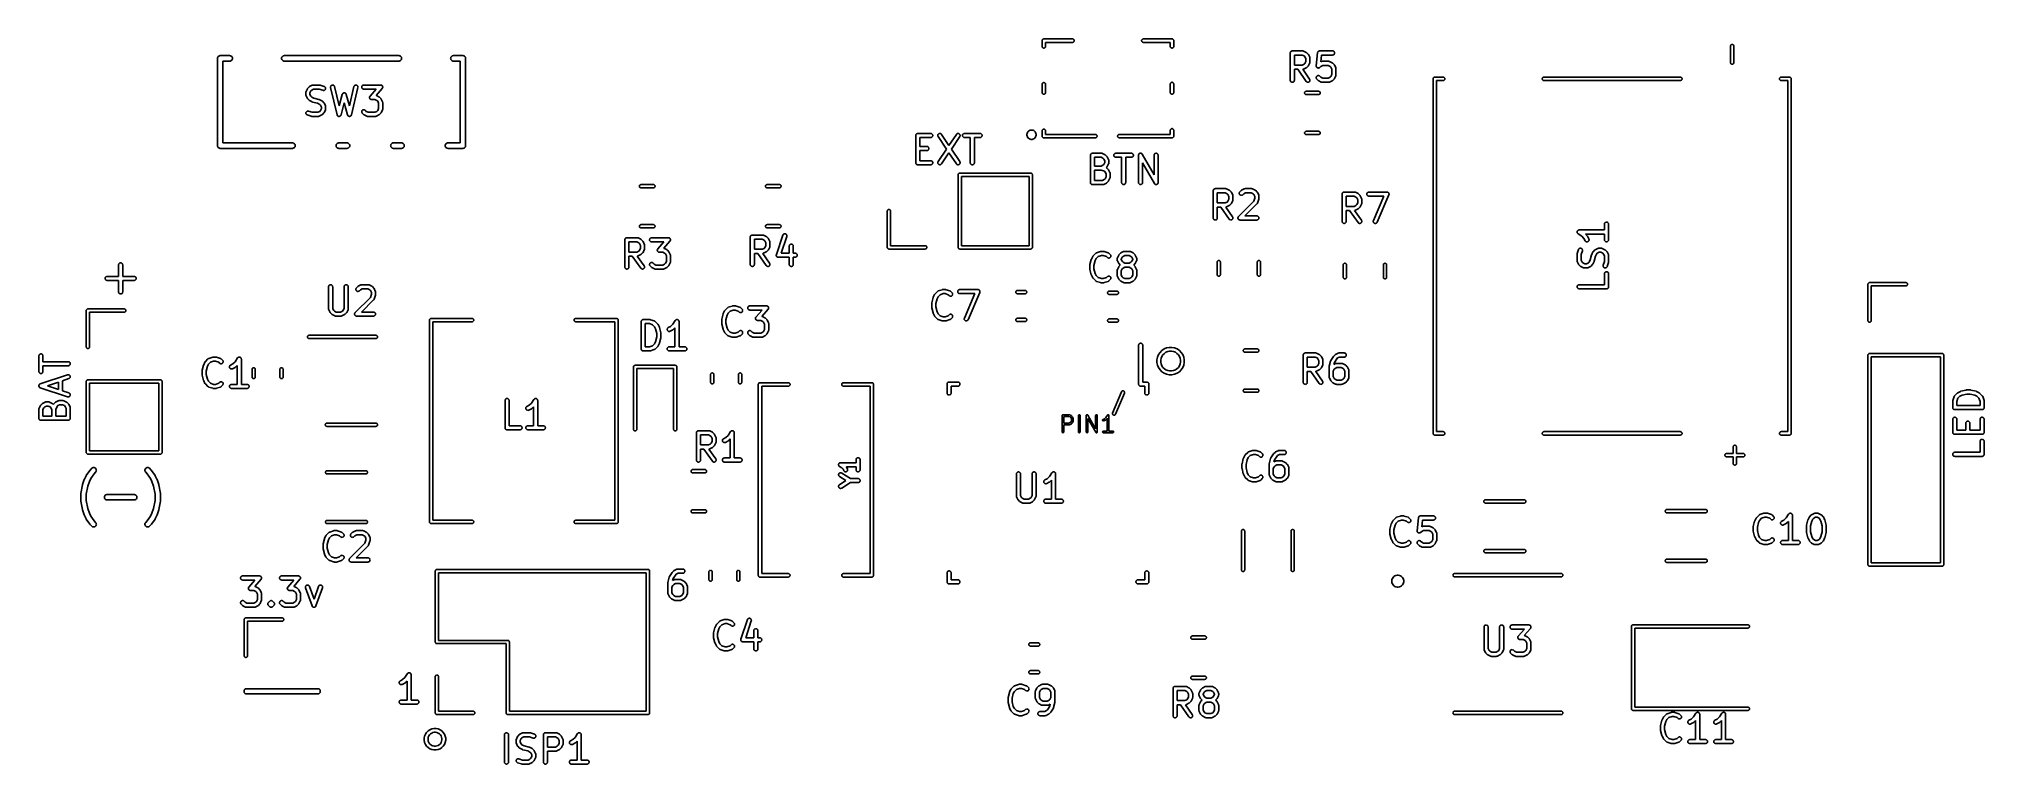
# Model space of a CAD drawing. Extents: x 82.9 to 154.2, y -94.9 to -68.3.
import ezdxf

# ---------------------------------------------------------------- set-up
doc = ezdxf.new("R2010")
doc.units = 0
doc.layers.add('BLACK', color=7, linetype='CONTINUOUS')

msp = doc.modelspace()

# ---------------------------------------------------------------- linework, layer by layer
at = {"layer": 'BLACK', "linetype": 'CONTINUOUS'}
for p, q in [((119.686, -68.35), (119.687, -68.3376)), ((119.687, -68.3531), (119.686, -68.35)), ((119.686, -68.5631), (119.687, -68.3531)), ((119.687, -68.3376), (119.691, -68.3256)), ((119.691, -68.3256), (119.697, -68.3146)), ((119.697, -68.3146), (119.705, -68.3049)), ((119.705, -68.3049), (119.715, -68.2969)), ((119.715, -68.2969), (119.726, -68.291)), ((119.726, -68.291), (119.738, -68.2874)), ((119.738, -68.2874), (119.747, -68.2865)), ((119.747, -68.2865), (119.75, -68.2862)), ((119.75, -68.2862), (119.753, -68.2865)), ((119.753, -68.2865), (120.803, -68.2865)), ((120.803, -68.4135), (119.813, -68.4135)), ((119.813, -68.4135), (119.813, -68.5631)), ((120.803, -68.2865), (120.812, -68.2874)), ((120.812, -68.4126), (120.803, -68.4135)), ((120.812, -68.2874), (120.824, -68.291)), ((120.824, -68.4089), (120.812, -68.4126)), ((120.824, -68.291), (120.835, -68.2969)), ((120.835, -68.4031), (120.824, -68.4089)), ((120.835, -68.2969), (120.845, -68.3049)), ((120.845, -68.3951), (120.835, -68.4031)), ((120.845, -68.3049), (120.853, -68.3146)), ((120.853, -68.3854), (120.845, -68.3951)), ((120.853, -68.3146), (120.859, -68.3256)), ((120.859, -68.3744), (120.853, -68.3854)), ((120.859, -68.3256), (120.863, -68.3376)), ((120.863, -68.3624), (120.859, -68.3744)), ((120.863, -68.3376), (120.864, -68.35)), ((120.864, -68.35), (120.863, -68.3624)), ((123.336, -68.35), (123.337, -68.3376)), ((123.337, -68.3624), (123.336, -68.35)), ((123.337, -68.3376), (123.341, -68.3256)), ((123.341, -68.3744), (123.337, -68.3624)), ((123.341, -68.3256), (123.347, -68.3146)), ((123.347, -68.3854), (123.341, -68.3744)), ((123.347, -68.3146), (123.355, -68.3049)), ((123.355, -68.3951), (123.347, -68.3854)), ((123.355, -68.3049), (123.365, -68.2969)), ((123.365, -68.4031), (123.355, -68.3951)), ((123.365, -68.2969), (123.376, -68.291)), ((123.376, -68.4089), (123.365, -68.4031)), ((123.376, -68.291), (123.388, -68.2874)), ((123.388, -68.4126), (123.376, -68.4089)), ((123.388, -68.2874), (123.397, -68.2865)), ((123.397, -68.4135), (123.388, -68.4126)), ((123.397, -68.2865), (124.447, -68.2865)), ((124.387, -68.4135), (123.397, -68.4135)), ((124.386, -68.5631), (124.387, -68.4135)), ((124.447, -68.2865), (124.45, -68.2862)), ((124.45, -68.2862), (124.453, -68.2865)), ((124.453, -68.2865), (124.462, -68.2874)), ((124.462, -68.2874), (124.474, -68.291)), ((124.474, -68.291), (124.485, -68.2969)), ((124.485, -68.2969), (124.495, -68.3049)), ((124.495, -68.3049), (124.503, -68.3146)), ((124.503, -68.3146), (124.509, -68.3256)), ((124.509, -68.3256), (124.513, -68.3376)), ((124.513, -68.3376), (124.514, -68.35)), ((124.514, -68.35), (124.513, -68.3531)), ((124.513, -68.3531), (124.513, -68.5631)), ((89.4495, -69), (89.4514, -68.9804)), ((89.45, -69.0049), (89.4495, -69)), ((89.45, -72.1951), (89.45, -69.0049)), ((89.4514, -68.9804), (89.4572, -68.9615)), ((89.4572, -68.9615), (89.4665, -68.9442)), ((89.4665, -68.9442), (89.4789, -68.9289)), ((89.4789, -68.9289), (89.4942, -68.9165)), ((89.4942, -68.9165), (89.5115, -68.9072)), ((89.5115, -68.9072), (89.5304, -68.9014)), ((89.5304, -68.9014), (89.5451, -68.9)), ((89.5451, -68.9), (89.55, -68.8995)), ((89.55, -68.8995), (89.5549, -68.9)), ((89.5549, -68.9), (89.9049, -68.9)), ((89.9049, -69.1), (89.65, -69.1)), ((89.65, -69.1), (89.65, -72.1)), ((89.9049, -68.9), (89.9196, -68.9014)), ((89.9196, -69.0986), (89.9049, -69.1)), ((89.9196, -68.9014), (89.9385, -68.9072)), ((89.9385, -69.0928), (89.9196, -69.0986)), ((89.9385, -68.9072), (89.9558, -68.9165)), ((89.9558, -69.0835), (89.9385, -69.0928)), ((89.9558, -68.9165), (89.9711, -68.9289)), ((89.9711, -69.0711), (89.9558, -69.0835)), ((89.9711, -68.9289), (89.9835, -68.9442)), ((89.9835, -69.0558), (89.9711, -69.0711)), ((89.9835, -68.9442), (89.9928, -68.9615)), ((89.9928, -69.0385), (89.9835, -69.0558)), ((89.9928, -68.9615), (89.9986, -68.9804)), ((89.9986, -69.0196), (89.9928, -69.0385)), ((89.9986, -68.9804), (90.0005, -69)), ((90.0005, -69), (89.9986, -69.0196)), ((91.7995, -69), (91.8014, -68.9804)), ((91.8014, -69.0196), (91.7995, -69)), ((91.8014, -68.9804), (91.8072, -68.9615)), ((91.8072, -69.0385), (91.8014, -69.0196)), ((91.8072, -68.9615), (91.8165, -68.9442)), ((91.8165, -69.0558), (91.8072, -69.0385)), ((91.8165, -68.9442), (91.8289, -68.9289)), ((91.8289, -69.0711), (91.8165, -69.0558)), ((91.8289, -68.9289), (91.8442, -68.9165)), ((91.8442, -69.0835), (91.8289, -69.0711)), ((91.8442, -68.9165), (91.8615, -68.9072)), ((91.8615, -69.0928), (91.8442, -69.0835)), ((91.8615, -68.9072), (91.8804, -68.9014)), ((91.8804, -69.0986), (91.8615, -69.0928)), ((91.8804, -68.9014), (91.8951, -68.9)), ((91.8951, -69.1), (91.8804, -69.0986)), ((91.8951, -68.9), (96.1049, -68.9)), ((96.1049, -69.1), (91.8951, -69.1)), ((96.1049, -68.9), (96.1196, -68.9014)), ((96.1196, -69.0986), (96.1049, -69.1)), ((96.1196, -68.9014), (96.1385, -68.9072)), ((96.1385, -69.0928), (96.1196, -69.0986)), ((96.1385, -68.9072), (96.1558, -68.9165)), ((96.1558, -69.0835), (96.1385, -69.0928)), ((96.1558, -68.9165), (96.1711, -68.9289)), ((96.1711, -69.0711), (96.1558, -69.0835)), ((96.1711, -68.9289), (96.1835, -68.9442)), ((96.1835, -69.0558), (96.1711, -69.0711)), ((96.1835, -68.9442), (96.1928, -68.9615)), ((96.1928, -69.0385), (96.1835, -69.0558)), ((96.1928, -68.9615), (96.1986, -68.9804)), ((96.1986, -69.0196), (96.1928, -69.0385)), ((96.1986, -68.9804), (96.2005, -69)), ((96.2005, -69), (96.1986, -69.0196)), ((97.9995, -69), (98.0014, -68.9804)), ((98.0014, -69.0196), (97.9995, -69)), ((98.0014, -68.9804), (98.0072, -68.9615)), ((98.0072, -69.0385), (98.0014, -69.0196)), ((98.0072, -68.9615), (98.0165, -68.9442)), ((98.0165, -69.0558), (98.0072, -69.0385)), ((98.0165, -68.9442), (98.0289, -68.9289)), ((98.0289, -69.0711), (98.0165, -69.0558)), ((98.0289, -68.9289), (98.0442, -68.9165)), ((98.0442, -69.0835), (98.0289, -69.0711)), ((98.0442, -68.9165), (98.0615, -68.9072)), ((98.0615, -69.0928), (98.0442, -69.0835)), ((98.0615, -68.9072), (98.0804, -68.9014)), ((98.0804, -69.0986), (98.0615, -69.0928)), ((98.0804, -68.9014), (98.0951, -68.9)), ((98.0951, -69.1), (98.0804, -69.0986)), ((98.0951, -68.9), (98.4451, -68.9)), ((98.35, -69.1), (98.0951, -69.1)), ((98.35, -72.1), (98.35, -69.1)), ((98.4451, -68.9), (98.45, -68.8995)), ((98.45, -68.8995), (98.4549, -68.9)), ((98.4549, -68.9), (98.4696, -68.9014)), ((98.4696, -68.9014), (98.4885, -68.9072)), ((98.4885, -68.9072), (98.5058, -68.9165)), ((98.5058, -68.9165), (98.5211, -68.9289)), ((98.5211, -68.9289), (98.5335, -68.9442)), ((98.5335, -68.9442), (98.5428, -68.9615)), ((98.5428, -68.9615), (98.5486, -68.9804)), ((98.5486, -68.9804), (98.5505, -69)), ((98.5505, -69), (98.55, -69.0049)), ((98.55, -69.0049), (98.55, -72.1951)), ((119.687, -68.5724), (119.686, -68.5631)), ((119.691, -68.5844), (119.687, -68.5724)), ((119.697, -68.5954), (119.691, -68.5844)), ((119.705, -68.6051), (119.697, -68.5954)), ((119.715, -68.6131), (119.705, -68.6051)), ((119.726, -68.6189), (119.715, -68.6131)), ((119.738, -68.6226), (119.726, -68.6189)), ((119.75, -68.6238), (119.738, -68.6226)), ((119.762, -68.6226), (119.75, -68.6238)), ((119.774, -68.6189), (119.762, -68.6226)), ((119.785, -68.6131), (119.774, -68.6189)), ((119.795, -68.6051), (119.785, -68.6131)), ((119.803, -68.5954), (119.795, -68.6051)), ((119.809, -68.5844), (119.803, -68.5954)), ((119.813, -68.5724), (119.809, -68.5844)), ((119.813, -68.5631), (119.813, -68.5724)), ((124.387, -68.5724), (124.386, -68.5631)), ((124.391, -68.5844), (124.387, -68.5724)), ((124.397, -68.5954), (124.391, -68.5844)), ((124.405, -68.6051), (124.397, -68.5954)), ((124.415, -68.6131), (124.405, -68.6051)), ((124.426, -68.6189), (124.415, -68.6131)), ((124.438, -68.6226), (124.426, -68.6189)), ((124.45, -68.6238), (124.438, -68.6226)), ((124.462, -68.6226), (124.45, -68.6238)), ((124.474, -68.6189), (124.462, -68.6226)), ((124.485, -68.6131), (124.474, -68.6189)), ((124.495, -68.6051), (124.485, -68.6131)), ((124.503, -68.5954), (124.495, -68.6051)), ((124.509, -68.5844), (124.503, -68.5954)), ((124.513, -68.5724), (124.509, -68.5844)), ((124.513, -68.5631), (124.513, -68.5724)), ((128.787, -68.8013), (128.788, -68.7943)), ((128.787, -68.8018), (128.787, -68.8013)), ((128.787, -68.8019), (128.787, -68.8018)), ((128.787, -68.8024), (128.787, -68.8019)), ((128.787, -68.8019), (128.787, -68.8019)), ((128.787, -69.8024), (128.787, -68.8024)), ((128.788, -68.7873), (128.789, -68.787)), ((128.788, -68.7943), (128.788, -68.7873)), ((128.789, -68.7868), (128.791, -68.7801)), ((128.789, -68.787), (128.789, -68.7868)), ((128.791, -68.7801), (128.793, -68.7733)), ((128.793, -68.7728), (128.796, -68.7666)), ((128.793, -68.7731), (128.793, -68.7728)), ((128.793, -68.7733), (128.793, -68.7731)), ((128.796, -68.7666), (128.8, -68.7604)), ((128.8, -68.76), (128.805, -68.7546)), ((128.8, -68.7602), (128.8, -68.76)), ((128.8, -68.7604), (128.8, -68.7602)), ((128.805, -68.7546), (128.809, -68.7492)), ((128.809, -68.7488), (128.815, -68.7444)), ((128.809, -68.749), (128.809, -68.7488)), ((128.809, -68.7492), (128.809, -68.749)), ((128.815, -68.7444), (128.82, -68.7399)), ((128.82, -68.7399), (128.821, -68.7398)), ((128.821, -68.7396), (128.827, -68.7364)), ((128.821, -68.7398), (128.821, -68.7396)), ((128.827, -68.7364), (128.833, -68.733)), ((128.833, -68.733), (128.834, -68.733)), ((128.834, -68.7328), (128.841, -68.7308)), ((128.834, -68.733), (128.834, -68.7328)), ((128.841, -68.7308), (128.847, -68.7288)), ((128.847, -68.7288), (128.848, -68.7288)), ((128.848, -68.7287), (128.855, -68.7281)), ((128.848, -68.7288), (128.848, -68.7287)), ((128.855, -68.7281), (128.862, -68.7274)), ((128.862, -68.7274), (129.243, -68.7274)), ((128.937, -68.8774), (128.937, -69.2512)), ((129.225, -68.8774), (128.937, -68.8774)), ((129.294, -68.9116), (129.225, -68.8774)), ((129.243, -68.7274), (129.244, -68.7274)), ((129.244, -68.7274), (129.246, -68.7276)), ((129.246, -68.7276), (129.248, -68.7276)), ((129.248, -68.7276), (129.253, -68.7284)), ((129.253, -68.7284), (129.258, -68.729)), ((129.258, -68.729), (129.261, -68.7297)), ((129.261, -68.7297), (129.263, -68.7301)), ((129.263, -68.7301), (129.268, -68.7319)), ((129.268, -68.7319), (129.272, -68.7334)), ((129.272, -68.7334), (129.274, -68.7345)), ((129.274, -68.7345), (129.276, -68.7353)), ((129.276, -68.7353), (129.372, -68.7829)), ((129.324, -68.942), (129.294, -68.9116)), ((129.358, -69.0106), (129.324, -68.942)), ((129.324, -69.1865), (129.358, -69.118)), ((129.358, -69.118), (129.358, -69.0106)), ((129.372, -68.7829), (129.373, -68.7834)), ((129.373, -68.7834), (129.376, -68.7857)), ((129.376, -68.7857), (129.38, -68.7877)), ((129.38, -68.7877), (129.382, -68.7897)), ((129.382, -68.7897), (129.385, -68.7914)), ((129.385, -68.7914), (129.388, -68.7943)), ((129.388, -68.7943), (129.391, -68.797)), ((129.391, -68.797), (129.439, -68.8446)), ((129.439, -68.8446), (129.439, -68.8453)), ((129.439, -68.8453), (129.442, -68.8486)), ((129.442, -68.8486), (129.445, -68.8517)), ((129.445, -68.8517), (129.447, -68.8543)), ((129.447, -68.8543), (129.449, -68.8568)), ((129.449, -68.8568), (129.451, -68.8605)), ((129.451, -68.8605), (129.453, -68.8641)), ((129.453, -68.8641), (129.5, -68.9593)), ((129.5, -69.1693), (129.453, -69.2645)), ((129.5, -68.9593), (129.501, -68.9603)), ((129.501, -69.1672), (129.5, -69.1693)), ((129.501, -68.9603), (129.502, -68.9623)), ((129.502, -69.1653), (129.501, -69.1672)), ((129.502, -68.9623), (129.503, -68.9643)), ((129.504, -69.1604), (129.502, -69.1653)), ((129.503, -68.9643), (129.504, -68.9692)), ((129.504, -68.9692), (129.506, -68.974)), ((129.506, -69.1556), (129.504, -69.1604)), ((129.506, -68.974), (129.506, -68.9762)), ((129.506, -68.9762), (129.507, -68.9783)), ((129.507, -69.1513), (129.506, -69.1534)), ((129.506, -69.1534), (129.506, -69.1556)), ((129.507, -68.9783), (129.507, -68.9834)), ((129.507, -68.9834), (129.508, -68.9885)), ((129.508, -69.1412), (129.507, -69.1462)), ((129.507, -69.1462), (129.507, -69.1513)), ((129.508, -68.9885), (129.508, -68.9907)), ((129.508, -68.9907), (129.508, -68.9929)), ((129.508, -68.9929), (129.508, -69.1357)), ((129.508, -69.1357), (129.508, -69.1368)), ((129.508, -69.1368), (129.508, -69.139)), ((129.508, -69.139), (129.508, -69.1412)), ((129.74, -69.2711), (129.787, -68.7949)), ((129.787, -68.7939), (129.788, -68.7906)), ((129.787, -68.7949), (129.787, -68.7939)), ((129.788, -68.7873), (129.79, -68.7835)), ((129.788, -68.7906), (129.788, -68.7873)), ((129.79, -68.7796), (129.792, -68.7765)), ((129.79, -68.7835), (129.79, -68.7796)), ((129.792, -68.7765), (129.793, -68.7733)), ((129.793, -68.7733), (129.795, -68.7698)), ((129.795, -68.7698), (129.796, -68.7661)), ((129.796, -68.7661), (129.798, -68.7634)), ((129.798, -68.7634), (129.8, -68.7604)), ((129.8, -68.7604), (129.802, -68.7574)), ((129.802, -68.7574), (129.805, -68.7541)), ((129.805, -68.7541), (129.807, -68.7517)), ((129.807, -68.7517), (129.809, -68.7492)), ((129.809, -68.7492), (129.812, -68.7466)), ((129.812, -68.7466), (129.815, -68.7438)), ((129.815, -68.7438), (129.818, -68.742)), ((129.818, -68.742), (129.82, -68.7399)), ((129.82, -68.7399), (129.824, -68.738)), ((129.824, -68.738), (129.827, -68.7358)), ((129.827, -68.7358), (129.83, -68.7346)), ((129.83, -68.7346), (129.833, -68.733)), ((129.833, -68.733), (129.837, -68.7319)), ((129.837, -68.7319), (129.841, -68.7304)), ((129.841, -68.7304), (129.844, -68.7298)), ((129.844, -68.7298), (129.847, -68.7288)), ((129.847, -68.7288), (129.851, -68.7284)), ((129.851, -68.7284), (129.855, -68.7277)), ((129.855, -68.7277), (129.859, -68.7277)), ((129.859, -68.7277), (129.862, -68.7274)), ((129.862, -68.7274), (130.338, -68.7274)), ((129.93, -68.8774), (129.905, -69.1256)), ((129.905, -69.1256), (129.924, -69.1163)), ((129.924, -69.1163), (129.925, -69.1158)), ((129.925, -69.1158), (129.927, -69.115)), ((129.927, -69.115), (129.929, -69.114)), ((129.929, -69.114), (129.933, -69.1125)), ((130.338, -68.8774), (129.93, -68.8774)), ((129.933, -69.1125), (129.938, -69.1107)), ((129.938, -69.1107), (129.94, -69.1104)), ((129.94, -69.1104), (129.943, -69.1098)), ((129.943, -69.1098), (129.948, -69.1093)), ((129.948, -69.1093), (129.953, -69.1085)), ((129.953, -69.1085), (129.955, -69.1085)), ((129.955, -69.1085), (129.957, -69.1083)), ((129.957, -69.1083), (130.195, -69.1083)), ((130.195, -69.1083), (130.196, -69.1083)), ((130.196, -69.1083), (130.198, -69.1086)), ((130.198, -69.1086), (130.201, -69.1085)), ((130.201, -69.1085), (130.206, -69.1094)), ((130.206, -69.1094), (130.211, -69.11)), ((130.211, -69.11), (130.213, -69.1106)), ((130.213, -69.1106), (130.215, -69.111)), ((130.215, -69.111), (130.22, -69.1128)), ((130.22, -69.1128), (130.225, -69.1144)), ((130.225, -69.1144), (130.227, -69.1155)), ((130.227, -69.1155), (130.229, -69.1163)), ((130.229, -69.1163), (130.324, -69.1639)), ((130.324, -69.1639), (130.325, -69.1643)), ((130.325, -69.1643), (130.328, -69.1666)), ((130.328, -69.1666), (130.332, -69.1686)), ((130.332, -69.1686), (130.335, -69.1706)), ((130.335, -69.1706), (130.337, -69.1723)), ((130.337, -69.1723), (130.34, -69.1752)), ((130.338, -68.7274), (130.339, -68.7274)), ((130.353, -68.876), (130.338, -68.8774)), ((130.339, -68.7274), (130.354, -68.729)), ((130.34, -69.1752), (130.344, -69.1779)), ((130.344, -69.1779), (130.391, -69.2255)), ((130.367, -68.8717), (130.353, -68.876)), ((130.354, -68.729), (130.368, -68.7334)), ((130.38, -68.8648), (130.367, -68.8717)), ((130.368, -68.7334), (130.38, -68.7405)), ((130.38, -68.7405), (130.392, -68.7499)), ((130.391, -68.8556), (130.38, -68.8648)), ((130.4, -68.8443), (130.391, -68.8556)), ((130.392, -68.7499), (130.401, -68.7613)), ((130.407, -68.8314), (130.4, -68.8443)), ((130.401, -68.7613), (130.408, -68.7743)), ((130.412, -68.8175), (130.407, -68.8314)), ((130.408, -68.7743), (130.412, -68.7883)), ((130.412, -68.7883), (130.413, -68.8029)), ((130.413, -68.8029), (130.412, -68.8175)), ((144.925, -69.1539), (144.926, -68.5477)), ((144.926, -69.1632), (144.925, -69.1539)), ((144.926, -68.5384), (144.93, -68.5264)), ((144.926, -68.5477), (144.926, -68.5384)), ((144.93, -69.1752), (144.926, -69.1632)), ((144.93, -68.5264), (144.936, -68.5154)), ((144.936, -69.1862), (144.93, -69.1752)), ((144.936, -68.5154), (144.944, -68.5057)), ((144.944, -68.5057), (144.954, -68.4977)), ((144.954, -68.4977), (144.965, -68.4918)), ((144.965, -68.4918), (144.977, -68.4882)), ((144.977, -68.4882), (144.989, -68.487)), ((144.989, -68.487), (145.001, -68.4882)), ((145.001, -68.4882), (145.013, -68.4918)), ((145.013, -68.4918), (145.024, -68.4977)), ((145.024, -68.4977), (145.034, -68.5057)), ((145.034, -68.5057), (145.042, -68.5154)), ((145.042, -68.5154), (145.048, -68.5264)), ((145.048, -69.1752), (145.042, -69.1862)), ((145.048, -68.5264), (145.052, -68.5384)), ((145.052, -69.1632), (145.048, -69.1752)), ((145.052, -68.5384), (145.052, -68.5477)), ((145.052, -68.5477), (145.052, -69.1539)), ((145.052, -69.1539), (145.052, -69.1632)), ((119.705, -69.9049), (119.715, -69.8969)), ((119.715, -69.8969), (119.726, -69.891)), ((119.726, -69.891), (119.738, -69.8874)), ((119.738, -69.8874), (119.75, -69.8862)), ((119.75, -69.8862), (119.762, -69.8874)), ((119.762, -69.8874), (119.774, -69.891)), ((119.774, -69.891), (119.785, -69.8969)), ((119.785, -69.8969), (119.795, -69.9049)), ((124.397, -69.9046), (124.405, -69.8949)), ((124.405, -69.8949), (124.415, -69.8869)), ((124.415, -69.8869), (124.426, -69.8811)), ((124.426, -69.8811), (124.438, -69.8774)), ((124.438, -69.8774), (124.45, -69.8762)), ((124.45, -69.8762), (124.462, -69.8774)), ((124.462, -69.8774), (124.474, -69.8811)), ((124.474, -69.8811), (124.485, -69.8869)), ((124.485, -69.8869), (124.495, -69.8949)), ((124.495, -69.8949), (124.503, -69.9046)), ((128.788, -69.8169), (128.787, -69.8024)), ((128.793, -69.831), (128.788, -69.8169)), ((128.799, -69.8439), (128.793, -69.831)), ((128.809, -69.8552), (128.799, -69.8439)), ((128.82, -69.8646), (128.809, -69.8552)), ((128.833, -69.8715), (128.82, -69.8646)), ((128.847, -69.8758), (128.833, -69.8715)), ((128.861, -69.8774), (128.847, -69.8758)), ((128.876, -69.8761), (128.861, -69.8774)), ((128.89, -69.8719), (128.876, -69.8761)), ((128.903, -69.8651), (128.89, -69.8719)), ((128.914, -69.856), (128.903, -69.8651)), ((128.924, -69.8448), (128.914, -69.856)), ((128.931, -69.8319), (128.924, -69.8448)), ((128.935, -69.818), (128.931, -69.8319)), ((128.937, -69.8034), (128.935, -69.818)), ((128.937, -69.2512), (129.225, -69.2512)), ((129.061, -69.4012), (128.937, -69.4012)), ((128.937, -69.4012), (128.937, -69.8024)), ((128.937, -69.8024), (128.937, -69.8034)), ((129.372, -69.8454), (129.061, -69.4012)), ((129.225, -69.2512), (129.294, -69.2169)), ((129.245, -69.401), (129.244, -69.4011)), ((129.244, -69.4011), (129.495, -69.7594)), ((129.247, -69.4011), (129.245, -69.401)), ((129.252, -69.4003), (129.247, -69.4011)), ((129.257, -69.3998), (129.252, -69.4003)), ((129.26, -69.3991), (129.257, -69.3998)), ((129.262, -69.3988), (129.26, -69.3991)), ((129.267, -69.397), (129.262, -69.3988)), ((129.271, -69.3955), (129.267, -69.397)), ((129.273, -69.3945), (129.271, -69.3955)), ((129.275, -69.3937), (129.273, -69.3945)), ((129.276, -69.3933), (129.275, -69.3937)), ((129.372, -69.3457), (129.276, -69.3933)), ((129.294, -69.2169), (129.324, -69.1865)), ((129.375, -69.3434), (129.372, -69.3457)), ((129.381, -69.8565), (129.372, -69.8454)), ((129.379, -69.3415), (129.375, -69.3434)), ((129.381, -69.3395), (129.379, -69.3415)), ((129.384, -69.3379), (129.381, -69.3395)), ((129.393, -69.8656), (129.381, -69.8565)), ((129.387, -69.335), (129.384, -69.3379)), ((129.39, -69.3323), (129.387, -69.335)), ((129.391, -69.3316), (129.39, -69.3323)), ((129.439, -69.284), (129.391, -69.3316)), ((129.406, -69.8722), (129.393, -69.8656)), ((129.42, -69.8762), (129.406, -69.8722)), ((129.435, -69.8774), (129.42, -69.8762)), ((129.449, -69.8757), (129.435, -69.8774)), ((129.441, -69.2807), (129.439, -69.284)), ((129.444, -69.2777), (129.441, -69.2807)), ((129.446, -69.2751), (129.444, -69.2777)), ((129.448, -69.2727), (129.446, -69.2751)), ((129.45, -69.269), (129.448, -69.2727)), ((129.463, -69.8712), (129.449, -69.8757)), ((129.452, -69.2654), (129.45, -69.269)), ((129.453, -69.2645), (129.452, -69.2654)), ((129.476, -69.8641), (129.463, -69.8712)), ((129.487, -69.8547), (129.476, -69.8641)), ((129.496, -69.8432), (129.487, -69.8547)), ((129.495, -69.7594), (129.495, -69.7602)), ((129.495, -69.7602), (129.502, -69.7731)), ((129.503, -69.8302), (129.496, -69.8432)), ((129.502, -69.7731), (129.507, -69.7871)), ((129.507, -69.8162), (129.503, -69.8302)), ((129.507, -69.7871), (129.508, -69.8016)), ((129.508, -69.8016), (129.507, -69.8162)), ((129.739, -69.2783), (129.74, -69.2747)), ((129.74, -69.282), (129.739, -69.2783)), ((129.739, -69.7064), (129.741, -69.6918)), ((129.741, -69.7209), (129.739, -69.7064)), ((129.74, -69.2747), (129.74, -69.2711)), ((129.74, -69.2857), (129.74, -69.282)), ((129.74, -69.2893), (129.74, -69.2857)), ((129.741, -69.2929), (129.74, -69.2893)), ((129.742, -69.2965), (129.741, -69.2929)), ((129.741, -69.6918), (129.745, -69.6778)), ((129.745, -69.735), (129.741, -69.7209)), ((129.742, -69.3001), (129.742, -69.2965)), ((129.744, -69.3034), (129.742, -69.3001)), ((129.745, -69.3069), (129.744, -69.3034)), ((129.747, -69.3102), (129.745, -69.3069)), ((129.745, -69.6778), (129.752, -69.665)), ((129.751, -69.748), (129.745, -69.735)), ((129.748, -69.3137), (129.747, -69.3102)), ((129.75, -69.3167), (129.748, -69.3137)), ((129.752, -69.3199), (129.75, -69.3167)), ((129.761, -69.7594), (129.751, -69.748)), ((129.754, -69.3228), (129.752, -69.3199)), ((129.752, -69.665), (129.762, -69.6537)), ((129.756, -69.3259), (129.754, -69.3228)), ((129.759, -69.3284), (129.756, -69.3259)), ((129.761, -69.3312), (129.759, -69.3284)), ((129.764, -69.3336), (129.761, -69.3312)), ((129.761, -69.7602), (129.761, -69.7594)), ((129.809, -69.8078), (129.761, -69.7602)), ((129.762, -69.6537), (129.773, -69.6445)), ((129.766, -69.3363), (129.764, -69.3336)), ((129.769, -69.3383), (129.766, -69.3363)), ((129.772, -69.3406), (129.769, -69.3383)), ((129.775, -69.3424), (129.772, -69.3406)), ((129.773, -69.6445), (129.786, -69.6377)), ((129.778, -69.3445), (129.775, -69.3424)), ((129.782, -69.3459), (129.778, -69.3445)), ((129.785, -69.3476), (129.782, -69.3459)), ((129.789, -69.3487), (129.785, -69.3476)), ((129.786, -69.6377), (129.8, -69.6335)), ((129.792, -69.3502), (129.789, -69.3487)), ((129.796, -69.3509), (129.792, -69.3502)), ((129.799, -69.352), (129.796, -69.3509)), ((129.803, -69.3524), (129.799, -69.352)), ((129.8, -69.6335), (129.815, -69.6321)), ((129.806, -69.3531), (129.803, -69.3524)), ((129.81, -69.3532), (129.806, -69.3531)), ((129.812, -69.8105), (129.809, -69.8078)), ((129.814, -69.3536), (129.81, -69.3532)), ((129.815, -69.8134), (129.812, -69.8105)), ((129.817, -69.3532), (129.814, -69.3536)), ((129.815, -69.6321), (129.829, -69.6336)), ((129.818, -69.8151), (129.815, -69.8134)), ((129.821, -69.3533), (129.817, -69.3532)), ((129.82, -69.8171), (129.818, -69.8151)), ((129.824, -69.8191), (129.82, -69.8171)), ((129.824, -69.3526), (129.821, -69.3533)), ((129.828, -69.3523), (129.824, -69.3526)), ((129.827, -69.8214), (129.824, -69.8191)), ((129.828, -69.8218), (129.827, -69.8214)), ((129.832, -69.3512), (129.828, -69.3523)), ((129.924, -69.8695), (129.828, -69.8218)), ((129.829, -69.6336), (129.843, -69.6379)), ((129.835, -69.3506), (129.832, -69.3512)), ((129.839, -69.3492), (129.835, -69.3506)), ((129.842, -69.3482), (129.839, -69.3492)), ((129.845, -69.3465), (129.842, -69.3482)), ((129.843, -69.6379), (129.856, -69.6448)), ((129.849, -69.3451), (129.845, -69.3465)), ((129.852, -69.3431), (129.849, -69.3451)), ((129.855, -69.3415), (129.852, -69.3431)), ((129.858, -69.3391), (129.855, -69.3415)), ((129.856, -69.6448), (129.867, -69.6541)), ((129.861, -69.3371), (129.858, -69.3391)), ((129.864, -69.3346), (129.861, -69.3371)), ((129.867, -69.3323), (129.864, -69.3346)), ((129.906, -69.2926), (129.867, -69.3316)), ((129.867, -69.3316), (129.867, -69.3323)), ((129.867, -69.6541), (129.906, -69.6931)), ((129.975, -69.2583), (129.906, -69.2926)), ((129.906, -69.6931), (129.975, -69.7274)), ((129.926, -69.8703), (129.924, -69.8695)), ((129.928, -69.8713), (129.926, -69.8703)), ((129.932, -69.8729), (129.928, -69.8713)), ((129.937, -69.8747), (129.932, -69.8729)), ((129.939, -69.8751), (129.937, -69.8747)), ((129.942, -69.8757), (129.939, -69.8751)), ((129.947, -69.8763), (129.942, -69.8757)), ((129.952, -69.8772), (129.947, -69.8763)), ((129.954, -69.8771), (129.952, -69.8772)), ((129.956, -69.8774), (129.954, -69.8771)), ((129.957, -69.8774), (129.956, -69.8774)), ((130.195, -69.8774), (129.957, -69.8774)), ((130.178, -69.2583), (129.975, -69.2583)), ((129.975, -69.7274), (130.178, -69.7274)), ((130.246, -69.2926), (130.178, -69.2583)), ((130.178, -69.7274), (130.246, -69.6931)), ((130.197, -69.8772), (130.195, -69.8774)), ((130.2, -69.8773), (130.197, -69.8772)), ((130.205, -69.8765), (130.2, -69.8773)), ((130.21, -69.876), (130.205, -69.8765)), ((130.212, -69.8753), (130.21, -69.876)), ((130.214, -69.875), (130.212, -69.8753)), ((130.219, -69.8732), (130.214, -69.875)), ((130.224, -69.8717), (130.219, -69.8732)), ((130.226, -69.8707), (130.224, -69.8717)), ((130.228, -69.8699), (130.226, -69.8707)), ((130.229, -69.8695), (130.228, -69.8699)), ((130.324, -69.8218), (130.229, -69.8695)), ((130.276, -69.323), (130.246, -69.2926)), ((130.246, -69.6931), (130.276, -69.6627)), ((130.311, -69.3915), (130.276, -69.323)), ((130.276, -69.6627), (130.311, -69.5942)), ((130.311, -69.5942), (130.311, -69.3915)), ((130.328, -69.8196), (130.324, -69.8218)), ((130.331, -69.8177), (130.328, -69.8196)), ((130.334, -69.8157), (130.331, -69.8177)), ((130.336, -69.8141), (130.334, -69.8157)), ((130.339, -69.8112), (130.336, -69.8141)), ((130.343, -69.8085), (130.339, -69.8112)), ((130.344, -69.8078), (130.343, -69.8085)), ((130.391, -69.7602), (130.344, -69.8078)), ((130.391, -69.2255), (130.392, -69.2263)), ((130.394, -69.7569), (130.391, -69.7602)), ((130.392, -69.2263), (130.394, -69.2296)), ((130.394, -69.2296), (130.397, -69.2326)), ((130.397, -69.7539), (130.394, -69.7569)), ((130.397, -69.2326), (130.399, -69.2353)), ((130.398, -69.7513), (130.397, -69.7539)), ((130.4, -69.7489), (130.398, -69.7513)), ((130.399, -69.2353), (130.401, -69.2377)), ((130.402, -69.7452), (130.4, -69.7489)), ((130.401, -69.2377), (130.403, -69.2415)), ((130.405, -69.7416), (130.402, -69.7452)), ((130.403, -69.2415), (130.405, -69.245)), ((130.405, -69.245), (130.453, -69.3403)), ((130.453, -69.6454), (130.405, -69.7407)), ((130.405, -69.7407), (130.405, -69.7416)), ((130.453, -69.3403), (130.453, -69.3412)), ((130.453, -69.3412), (130.454, -69.3433)), ((130.454, -69.6434), (130.453, -69.6454)), ((130.454, -69.3433), (130.455, -69.3452)), ((130.455, -69.6414), (130.454, -69.6434)), ((130.455, -69.3452), (130.457, -69.3501)), ((130.456, -69.6366), (130.455, -69.6414)), ((130.458, -69.6318), (130.456, -69.6366)), ((130.457, -69.3501), (130.458, -69.3549)), ((130.458, -69.3549), (130.459, -69.3571)), ((130.459, -69.6275), (130.458, -69.6296)), ((130.458, -69.6296), (130.458, -69.6318)), ((130.459, -69.3571), (130.459, -69.3592)), ((130.459, -69.3592), (130.46, -69.3643)), ((130.46, -69.6224), (130.459, -69.6275)), ((130.46, -69.3643), (130.461, -69.3694)), ((130.461, -69.3694), (130.46, -69.3716)), ((130.46, -69.3716), (130.461, -69.3738)), ((130.461, -69.613), (130.46, -69.6151)), ((130.46, -69.6151), (130.461, -69.6174)), ((130.461, -69.6174), (130.46, -69.6224)), ((130.461, -69.3738), (130.461, -69.6119)), ((130.461, -69.6119), (130.461, -69.613)), ((134.025, -69.7508), (134.026, -69.7384)), ((134.026, -69.7539), (134.025, -69.7508)), ((134.025, -82.7477), (134.026, -69.7539)), ((134.026, -69.7384), (134.03, -69.7264)), ((134.03, -69.7264), (134.036, -69.7154)), ((134.036, -69.7154), (134.044, -69.7057)), ((134.044, -69.7057), (134.054, -69.6977)), ((134.054, -69.6977), (134.065, -69.6919)), ((134.065, -69.6919), (134.077, -69.6882)), ((134.077, -69.6882), (134.086, -69.6873)), ((134.086, -69.6873), (134.089, -69.687)), ((134.089, -69.687), (134.092, -69.6873)), ((134.092, -69.6873), (134.392, -69.6873)), ((134.392, -69.8143), (134.153, -69.8143)), ((134.153, -69.8143), (134.153, -82.6873)), ((134.392, -69.6873), (134.401, -69.6882)), ((134.401, -69.8134), (134.392, -69.8143)), ((134.401, -69.6882), (134.413, -69.6919)), ((134.413, -69.8097), (134.401, -69.8134)), ((134.413, -69.6919), (134.424, -69.6977)), ((134.424, -69.8039), (134.413, -69.8097)), ((134.424, -69.6977), (134.434, -69.7057)), ((134.434, -69.7959), (134.424, -69.8039)), ((134.434, -69.7057), (134.442, -69.7154)), ((134.442, -69.7862), (134.434, -69.7959)), ((134.442, -69.7154), (134.448, -69.7264)), ((134.448, -69.7752), (134.442, -69.7862)), ((134.448, -69.7264), (134.452, -69.7384)), ((134.452, -69.7632), (134.448, -69.7752)), ((134.452, -69.7384), (134.453, -69.7508)), ((134.453, -69.7508), (134.452, -69.7632)), ((138.025, -69.7508), (138.026, -69.7384)), ((138.026, -69.7632), (138.025, -69.7508)), ((138.026, -69.7384), (138.03, -69.7264)), ((138.03, -69.7752), (138.026, -69.7632)), ((138.03, -69.7264), (138.036, -69.7154)), ((138.036, -69.7862), (138.03, -69.7752)), ((138.036, -69.7154), (138.044, -69.7057)), ((138.044, -69.7959), (138.036, -69.7862)), ((138.044, -69.7057), (138.054, -69.6977)), ((138.054, -69.8039), (138.044, -69.7959)), ((138.054, -69.6977), (138.065, -69.6919)), ((138.065, -69.8097), (138.054, -69.8039)), ((138.065, -69.6919), (138.077, -69.6882)), ((138.077, -69.8134), (138.065, -69.8097)), ((138.077, -69.6882), (138.086, -69.6873)), ((138.086, -69.8143), (138.077, -69.8134)), ((138.086, -69.6873), (143.092, -69.6873)), ((143.092, -69.8143), (138.086, -69.8143)), ((143.092, -69.6873), (143.101, -69.6882)), ((143.101, -69.8134), (143.092, -69.8143)), ((143.101, -69.6882), (143.113, -69.6919)), ((143.113, -69.8097), (143.101, -69.8134)), ((143.113, -69.6919), (143.124, -69.6977)), ((143.124, -69.8039), (143.113, -69.8097)), ((143.124, -69.6977), (143.134, -69.7057)), ((143.134, -69.7959), (143.124, -69.8039)), ((143.134, -69.7057), (143.142, -69.7154)), ((143.142, -69.7862), (143.134, -69.7959)), ((143.142, -69.7154), (143.148, -69.7264)), ((143.148, -69.7752), (143.142, -69.7862)), ((143.148, -69.7264), (143.152, -69.7384)), ((143.152, -69.7632), (143.148, -69.7752)), ((143.152, -69.7384), (143.153, -69.7508)), ((143.153, -69.7508), (143.152, -69.7632)), ((144.944, -69.1959), (144.936, -69.1862)), ((144.954, -69.2039), (144.944, -69.1959)), ((144.965, -69.2097), (144.954, -69.2039)), ((144.977, -69.2134), (144.965, -69.2097)), ((144.989, -69.2146), (144.977, -69.2134)), ((145.001, -69.2134), (144.989, -69.2146)), ((145.013, -69.2097), (145.001, -69.2134)), ((145.024, -69.2039), (145.013, -69.2097)), ((145.034, -69.1959), (145.024, -69.2039)), ((145.042, -69.1862), (145.034, -69.1959)), ((146.725, -69.7508), (146.726, -69.7384)), ((146.726, -69.7632), (146.725, -69.7508)), ((146.726, -69.7384), (146.73, -69.7264)), ((146.73, -69.7752), (146.726, -69.7632)), ((146.73, -69.7264), (146.736, -69.7154)), ((146.736, -69.7862), (146.73, -69.7752)), ((146.736, -69.7154), (146.744, -69.7057)), ((146.744, -69.7959), (146.736, -69.7862)), ((146.744, -69.7057), (146.754, -69.6977)), ((146.754, -69.8039), (146.744, -69.7959)), ((146.754, -69.6977), (146.765, -69.6919)), ((146.765, -69.8097), (146.754, -69.8039)), ((146.765, -69.6919), (146.777, -69.6882)), ((146.777, -69.8134), (146.765, -69.8097)), ((146.777, -69.6882), (146.786, -69.6873)), ((146.786, -69.8143), (146.777, -69.8134)), ((146.786, -69.6873), (147.086, -69.6873)), ((147.025, -69.8143), (146.786, -69.8143)), ((147.026, -82.6873), (147.025, -69.8143)), ((147.086, -69.6873), (147.089, -69.687)), ((147.089, -69.687), (147.092, -69.6873)), ((147.092, -69.6873), (147.101, -69.6882)), ((147.101, -69.6882), (147.113, -69.6919)), ((147.113, -69.6919), (147.124, -69.6977)), ((147.124, -69.6977), (147.134, -69.7057)), ((147.134, -69.7057), (147.142, -69.7154)), ((147.142, -69.7154), (147.148, -69.7264)), ((147.148, -69.7264), (147.152, -69.7384)), ((147.152, -69.7384), (147.153, -69.7508)), ((147.153, -69.7508), (147.153, -69.7539)), ((147.153, -69.7539), (147.153, -82.7477)), ((92.6917, -70.2418), (92.6919, -70.2396)), ((92.6917, -70.2429), (92.6917, -70.2418)), ((92.6917, -70.3381), (92.6917, -70.2429)), ((92.6919, -70.3403), (92.6917, -70.3381)), ((92.6918, -70.3425), (92.6919, -70.3403)), ((92.6926, -70.3476), (92.6918, -70.3425)), ((92.6919, -70.2374), (92.6927, -70.2324)), ((92.6919, -70.2396), (92.6919, -70.2374)), ((92.6931, -70.3527), (92.6926, -70.3476)), ((92.6927, -70.2324), (92.6933, -70.2273)), ((92.6937, -70.3548), (92.6931, -70.3527)), ((92.6933, -70.2273), (92.694, -70.2252)), ((92.6941, -70.357), (92.6937, -70.3548)), ((92.694, -70.2252), (92.6943, -70.223)), ((92.6958, -70.3618), (92.6941, -70.357)), ((92.6943, -70.223), (92.6962, -70.2182)), ((92.6973, -70.3667), (92.6958, -70.3618)), ((92.6962, -70.2182), (92.6977, -70.2133)), ((92.6984, -70.3686), (92.6973, -70.3667)), ((92.6977, -70.2133), (92.6988, -70.2114)), ((92.6991, -70.3707), (92.6984, -70.3686)), ((92.6988, -70.2114), (92.6996, -70.2093)), ((92.6996, -70.3716), (92.6991, -70.3707)), ((92.6996, -70.2093), (92.7472, -70.1141)), ((92.7472, -70.4669), (92.6996, -70.3716)), ((92.7472, -70.1141), (92.7477, -70.1131)), ((92.7494, -70.4704), (92.7472, -70.4669)), ((92.7477, -70.1131), (92.75, -70.1096)), ((92.7514, -70.4742), (92.7494, -70.4704)), ((92.75, -70.1096), (92.752, -70.1059)), ((92.7533, -70.4766), (92.7514, -70.4742)), ((92.752, -70.1059), (92.7539, -70.1035)), ((92.755, -70.4793), (92.7533, -70.4766)), ((92.7539, -70.1035), (92.7556, -70.1009)), ((92.7579, -70.4823), (92.755, -70.4793)), ((92.7556, -70.1009), (92.7586, -70.0978)), ((92.7605, -70.4856), (92.7579, -70.4823)), ((92.7586, -70.0978), (92.7613, -70.0946)), ((92.7613, -70.4864), (92.7605, -70.4856)), ((92.7613, -70.0946), (92.8089, -70.047)), ((92.8089, -70.534), (92.7613, -70.4864)), ((92.8089, -70.047), (92.8096, -70.0462)), ((92.8121, -70.5367), (92.8089, -70.534)), ((92.8096, -70.0462), (92.8129, -70.0436)), ((92.8151, -70.5396), (92.8121, -70.5367)), ((92.8129, -70.0436), (92.816, -70.0407)), ((92.8178, -70.5413), (92.8151, -70.5396)), ((92.816, -70.0407), (92.8186, -70.039)), ((92.8202, -70.5433), (92.8178, -70.5413)), ((92.8186, -70.039), (92.8211, -70.0371)), ((92.8239, -70.5453), (92.8202, -70.5433)), ((92.8211, -70.0371), (92.8248, -70.0352)), ((92.8274, -70.5476), (92.8239, -70.5453)), ((92.8248, -70.0352), (92.8284, -70.0329)), ((92.8284, -70.548), (92.8274, -70.5476)), ((92.8284, -70.0329), (92.9236, -69.9853)), ((92.9236, -70.5957), (92.8284, -70.548)), ((92.8759, -70.192), (92.8417, -70.2606)), ((92.8417, -70.2606), (92.8417, -70.3204)), ((92.8417, -70.3204), (92.8759, -70.3889)), ((92.9063, -70.1616), (92.8759, -70.192)), ((92.8759, -70.3889), (92.9063, -70.4193)), ((92.9748, -70.1274), (92.9063, -70.1616)), ((92.9063, -70.4193), (92.9833, -70.4578)), ((92.9236, -69.9853), (92.9245, -69.9848)), ((92.9239, -70.5958), (92.9236, -70.5957)), ((92.9242, -70.596), (92.9239, -70.5958)), ((92.9307, -70.5984), (92.9242, -70.596)), ((92.9245, -69.9848), (92.9266, -69.9841)), ((92.9266, -69.9841), (92.9286, -69.983)), ((92.9286, -69.983), (92.9335, -69.9816)), ((92.9373, -70.6009), (92.9307, -70.5984)), ((92.9335, -69.9816), (92.9383, -69.9798)), ((92.9376, -70.6009), (92.9373, -70.6009)), ((92.9379, -70.6011), (92.9376, -70.6009)), ((92.939, -70.6013), (92.9379, -70.6011)), ((92.9383, -69.9798), (92.9405, -69.9794)), ((93.1214, -70.647), (92.939, -70.6013)), ((92.9405, -69.9794), (92.9426, -69.9788)), ((92.9426, -69.9788), (92.9477, -69.9783)), ((92.9477, -69.9783), (92.9527, -69.9775)), ((92.9527, -69.9775), (92.9549, -69.9776)), ((92.9549, -69.9776), (92.9571, -69.9774)), ((92.9571, -69.9774), (93.1952, -69.9774)), ((93.1831, -70.1274), (92.9748, -70.1274)), ((92.9833, -70.4578), (93.1658, -70.5034)), ((93.1658, -70.5034), (93.1668, -70.5037)), ((93.1668, -70.5037), (93.1671, -70.5038)), ((93.1671, -70.5038), (93.1675, -70.5039)), ((93.1675, -70.5039), (93.174, -70.5064)), ((93.174, -70.5064), (93.1805, -70.5088)), ((93.1805, -70.5088), (93.1808, -70.509)), ((93.1808, -70.509), (93.1812, -70.5091)), ((93.1812, -70.5091), (93.2764, -70.5567)), ((93.3144, -70.1712), (93.1831, -70.1274)), ((93.1952, -69.9774), (93.1963, -69.9774)), ((93.1963, -69.9774), (93.2005, -69.9779)), ((93.2005, -69.9779), (93.2047, -69.978)), ((93.2047, -69.978), (93.2077, -69.9787)), ((93.2077, -69.9787), (93.2108, -69.979)), ((93.2108, -69.979), (93.2148, -69.9803)), ((93.2148, -69.9803), (93.219, -69.9812)), ((93.219, -69.9812), (93.3618, -70.0288)), ((93.2764, -70.5567), (93.2773, -70.5572)), ((93.2773, -70.5572), (93.2809, -70.5595)), ((93.2809, -70.5595), (93.2846, -70.5615)), ((93.2846, -70.5615), (93.287, -70.5635)), ((93.287, -70.5635), (93.2896, -70.5652)), ((93.2896, -70.5652), (93.2926, -70.5681)), ((93.2926, -70.5681), (93.2959, -70.5708)), ((93.2959, -70.5708), (93.3435, -70.6184)), ((93.3286, -70.1744), (93.3144, -70.1712)), ((93.3433, -70.1748), (93.3286, -70.1744)), ((93.3577, -70.1724), (93.3433, -70.1748)), ((93.3714, -70.1672), (93.3577, -70.1724)), ((93.3618, -70.0288), (93.3628, -70.0292)), ((93.3628, -70.0292), (93.3761, -70.0353)), ((93.3838, -70.1594), (93.3714, -70.1672)), ((93.3761, -70.0353), (93.3879, -70.0439)), ((93.3945, -70.1494), (93.3838, -70.1594)), ((93.3879, -70.0439), (93.3979, -70.0547)), ((93.403, -70.1375), (93.3945, -70.1494)), ((93.3979, -70.0547), (93.4055, -70.0672)), ((93.4091, -70.1242), (93.403, -70.1375)), ((93.4055, -70.0672), (93.4106, -70.0809)), ((93.4124, -70.11), (93.4091, -70.1242)), ((93.4106, -70.0809), (93.4129, -70.0953)), ((93.4129, -70.0953), (93.4124, -70.11)), ((93.5964, -70.0542), (93.5975, -70.0396)), ((93.5982, -70.0687), (93.5964, -70.0542)), ((93.5975, -70.0396), (93.6014, -70.0255)), ((93.5985, -70.0698), (93.5982, -70.0687)), ((93.8366, -71.0698), (93.5985, -70.0698)), ((93.6014, -70.0255), (93.608, -70.0124)), ((93.608, -70.0124), (93.6169, -70.0008)), ((93.6169, -70.0008), (93.628, -69.9912)), ((93.628, -69.9912), (93.6407, -69.984)), ((93.6407, -69.984), (93.6546, -69.9793)), ((93.6546, -69.9793), (93.6691, -69.9774)), ((93.6691, -69.9774), (93.6837, -69.9784)), ((93.6837, -69.9784), (93.6978, -69.9822)), ((93.6978, -69.9822), (93.711, -69.9886)), ((93.711, -69.9886), (93.7226, -69.9975)), ((93.7226, -69.9975), (93.7323, -70.0085)), ((93.7323, -70.0085), (93.7396, -70.0212)), ((93.7396, -70.0212), (93.7444, -70.035)), ((93.7444, -70.035), (93.9136, -70.7459)), ((93.9136, -70.7459), (94.0275, -70.3188)), ((94.0275, -70.3188), (94.0278, -70.3178)), ((94.0278, -70.3178), (94.0287, -70.3155)), ((94.0287, -70.3155), (94.0293, -70.3131)), ((94.0293, -70.3131), (94.0314, -70.3087)), ((94.0314, -70.3087), (94.0331, -70.3041)), ((94.0331, -70.3041), (94.0345, -70.3021)), ((94.0345, -70.3021), (94.0355, -70.2998)), ((94.0355, -70.2998), (94.0384, -70.2959)), ((94.0384, -70.2959), (94.041, -70.2918)), ((94.041, -70.2918), (94.0427, -70.29)), ((94.0427, -70.29), (94.0441, -70.288)), ((94.0441, -70.288), (94.0477, -70.2847)), ((94.0477, -70.2847), (94.0511, -70.2812)), ((94.0511, -70.2812), (94.0531, -70.2798)), ((94.0531, -70.2798), (94.0549, -70.2781)), ((94.0549, -70.2781), (94.0591, -70.2756)), ((94.0591, -70.2756), (94.0631, -70.2728)), ((94.0631, -70.2728), (94.0653, -70.2718)), ((94.0653, -70.2718), (94.0674, -70.2705)), ((94.0674, -70.2705), (94.072, -70.2689)), ((94.072, -70.2689), (94.0765, -70.2669)), ((94.0765, -70.2669), (94.0789, -70.2663)), ((94.0789, -70.2663), (94.0812, -70.2655)), ((94.0812, -70.2655), (94.086, -70.2647)), ((94.086, -70.2647), (94.0908, -70.2637)), ((94.0908, -70.2637), (94.0932, -70.2636)), ((94.0932, -70.2636), (94.0956, -70.2632)), ((94.0956, -70.2632), (94.1005, -70.2634)), ((94.1005, -70.2634), (94.1054, -70.2633)), ((94.1054, -70.2633), (94.1078, -70.2637)), ((94.1078, -70.2637), (94.1103, -70.2638)), ((94.1103, -70.2638), (94.115, -70.2649)), ((94.115, -70.2649), (94.1198, -70.2658)), ((94.1198, -70.2658), (94.1221, -70.2666)), ((94.1221, -70.2666), (94.1245, -70.2672)), ((94.1245, -70.2672), (94.1289, -70.2692)), ((94.1289, -70.2692), (94.1335, -70.271)), ((94.1335, -70.271), (94.1356, -70.2723)), ((94.1356, -70.2723), (94.1378, -70.2733)), ((94.1378, -70.2733), (94.1418, -70.2762)), ((94.1418, -70.2762), (94.1459, -70.2788)), ((94.1459, -70.2788), (94.1477, -70.2805)), ((94.1477, -70.2805), (94.1497, -70.2819)), ((94.1497, -70.2819), (94.153, -70.2855)), ((94.153, -70.2855), (94.1565, -70.2888)), ((94.1565, -70.2888), (94.158, -70.2908)), ((94.158, -70.2908), (94.1596, -70.2926)), ((94.1596, -70.2926), (94.1622, -70.2968)), ((94.1622, -70.2968), (94.165, -70.3007)), ((94.165, -70.3007), (94.166, -70.303)), ((94.166, -70.303), (94.1673, -70.3051)), ((94.1673, -70.3051), (94.169, -70.3096)), ((94.169, -70.3096), (94.1711, -70.3141)), ((94.1711, -70.3141), (94.1716, -70.3165)), ((94.1716, -70.3165), (94.1725, -70.3188)), ((94.1725, -70.3188), (94.2864, -70.7459)), ((94.2864, -70.7459), (94.4556, -70.035)), ((94.6015, -70.0698), (94.3634, -71.0698)), ((94.4556, -70.035), (94.4559, -70.034)), ((94.4559, -70.034), (94.4608, -70.0202)), ((94.4608, -70.0202), (94.4684, -70.0077)), ((94.4684, -70.0077), (94.4782, -69.9968)), ((94.4782, -69.9968), (94.4899, -69.9881)), ((94.4899, -69.9881), (94.5032, -69.9818)), ((94.5032, -69.9818), (94.5173, -69.9782)), ((94.5173, -69.9782), (94.532, -69.9775)), ((94.532, -69.9775), (94.5465, -69.9795)), ((94.5465, -69.9795), (94.5603, -69.9844)), ((94.5603, -69.9844), (94.5729, -69.9919)), ((94.5729, -69.9919), (94.5838, -70.0016)), ((94.5838, -70.0016), (94.5926, -70.0133)), ((94.5926, -70.0133), (94.599, -70.0265)), ((94.599, -70.0265), (94.6026, -70.0406)), ((94.6035, -70.0552), (94.6015, -70.0698)), ((94.6026, -70.0406), (94.6035, -70.0552)), ((94.7393, -70.0519), (94.7408, -70.0373)), ((94.7406, -70.0664), (94.7393, -70.0519)), ((94.7447, -70.0805), (94.7406, -70.0664)), ((94.7408, -70.0373), (94.7451, -70.0233)), ((94.7515, -70.0934), (94.7447, -70.0805)), ((94.7451, -70.0233), (94.7521, -70.0104)), ((94.7607, -70.1049), (94.7515, -70.0934)), ((94.7521, -70.0104), (94.7614, -69.9992)), ((94.7719, -70.1143), (94.7607, -70.1049)), ((94.7614, -69.9992), (94.7728, -69.9899)), ((94.7847, -70.1213), (94.7719, -70.1143)), ((94.7728, -69.9899), (94.7857, -69.983)), ((94.7987, -70.1257), (94.7847, -70.1213)), ((94.7857, -69.983), (94.7997, -69.9788)), ((94.8132, -70.1274), (94.7987, -70.1257)), ((94.7997, -69.9788), (94.8143, -69.9774)), ((94.8143, -70.1274), (94.8132, -70.1274)), ((94.8143, -69.9774), (95.4333, -69.9774)), ((95.2681, -70.1274), (94.8143, -70.1274)), ((95.025, -70.4328), (95.0255, -70.4281)), ((95.0252, -70.4354), (95.025, -70.4328)), ((95.0251, -70.4381), (95.0252, -70.4354)), ((95.0259, -70.4427), (95.0251, -70.4381)), ((95.0255, -70.4281), (95.0257, -70.4234)), ((95.0257, -70.4234), (95.0263, -70.4209)), ((95.0263, -70.4474), (95.0259, -70.4427)), ((95.0263, -70.4209), (95.0265, -70.4183)), ((95.0271, -70.4499), (95.0263, -70.4474)), ((95.0265, -70.4183), (95.0279, -70.4138)), ((95.0275, -70.4525), (95.0271, -70.4499)), ((95.0291, -70.4569), (95.0275, -70.4525)), ((95.0279, -70.4138), (95.029, -70.4092)), ((95.029, -70.4092), (95.0301, -70.4068)), ((95.0305, -70.4614), (95.0291, -70.4569)), ((95.0301, -70.4068), (95.0309, -70.4043)), ((95.0317, -70.4638), (95.0305, -70.4614)), ((95.0309, -70.4043), (95.0331, -70.4001)), ((95.0326, -70.4662), (95.0317, -70.4638)), ((95.0351, -70.4702), (95.0326, -70.4662)), ((95.0331, -70.4001), (95.035, -70.3958)), ((95.035, -70.3958), (95.0366, -70.3937)), ((95.0372, -70.4744), (95.0351, -70.4702)), ((95.0366, -70.3937), (95.0378, -70.3914)), ((95.0389, -70.4764), (95.0372, -70.4744)), ((95.0378, -70.3914), (95.0408, -70.3878)), ((95.0403, -70.4787), (95.0389, -70.4764)), ((95.0435, -70.4821), (95.0403, -70.4787)), ((95.0408, -70.3878), (95.0436, -70.3839)), ((95.0464, -70.4858), (95.0435, -70.4821)), ((95.0436, -70.3839), (95.2681, -70.1274)), ((95.0484, -70.4875), (95.0464, -70.4858)), ((95.0502, -70.4894), (95.0484, -70.4875)), ((95.054, -70.4922), (95.0502, -70.4894)), ((95.0576, -70.4952), (95.054, -70.4922)), ((95.0599, -70.4965), (95.0576, -70.4952)), ((95.0621, -70.498), (95.0599, -70.4965)), ((95.0663, -70.5), (95.0621, -70.498)), ((95.0705, -70.5023), (95.0663, -70.5)), ((95.073, -70.5031), (95.0705, -70.5023)), ((95.0754, -70.5042), (95.073, -70.5031)), ((95.0799, -70.5053), (95.0754, -70.5042)), ((95.0844, -70.5067), (95.0799, -70.5053)), ((95.087, -70.507), (95.0844, -70.5067)), ((95.0896, -70.5076), (95.087, -70.507)), ((95.0943, -70.5078), (95.0896, -70.5076)), ((95.099, -70.5083), (95.0943, -70.5078)), ((95.1, -70.5083), (95.099, -70.5083)), ((95.2252, -70.5083), (95.1, -70.5083)), ((95.2937, -70.5426), (95.2252, -70.5083)), ((95.4898, -70.1018), (95.2629, -70.3611)), ((95.2629, -70.3611), (95.2675, -70.3628)), ((95.2675, -70.3628), (95.2724, -70.3644)), ((95.2724, -70.3644), (95.2743, -70.3655)), ((95.2743, -70.3655), (95.2764, -70.3663)), ((95.2764, -70.3663), (95.3716, -70.4139)), ((95.3241, -70.573), (95.2937, -70.5426)), ((95.3583, -70.6415), (95.3241, -70.573)), ((95.3716, -70.4139), (95.3726, -70.4143)), ((95.3726, -70.4143), (95.3761, -70.4166)), ((95.3761, -70.4166), (95.3798, -70.4186)), ((95.3798, -70.4186), (95.3822, -70.4206)), ((95.3822, -70.4206), (95.3849, -70.4223)), ((95.3849, -70.4223), (95.3879, -70.4252)), ((95.3879, -70.4252), (95.3911, -70.4279)), ((95.3911, -70.4279), (95.4387, -70.4755)), ((95.4333, -69.9774), (95.4344, -69.9774)), ((95.4344, -69.9774), (95.4391, -69.9779)), ((95.4387, -70.4755), (95.4395, -70.4763)), ((95.4391, -69.9779), (95.4438, -69.9781)), ((95.4395, -70.4763), (95.4421, -70.4796)), ((95.4421, -70.4796), (95.445, -70.4826)), ((95.4438, -69.9781), (95.4463, -69.9787)), ((95.445, -70.4826), (95.4467, -70.4853)), ((95.4463, -69.9787), (95.4489, -69.979)), ((95.4467, -70.4853), (95.4486, -70.4877)), ((95.4486, -70.4877), (95.4506, -70.4915)), ((95.4489, -69.979), (95.4534, -69.9804)), ((95.4506, -70.4915), (95.4528, -70.495)), ((95.4528, -70.495), (95.5004, -70.5903)), ((95.4534, -69.9804), (95.458, -69.9815)), ((95.458, -69.9815), (95.4604, -69.9826)), ((95.4604, -69.9826), (95.4629, -69.9834)), ((95.4629, -69.9834), (95.467, -69.9857)), ((95.467, -69.9857), (95.4713, -69.9877)), ((95.4713, -69.9877), (95.4734, -69.9892)), ((95.4734, -69.9892), (95.4757, -69.9905)), ((95.4757, -69.9905), (95.4793, -69.9935)), ((95.4793, -69.9935), (95.4831, -69.9963)), ((95.4831, -69.9963), (95.4849, -69.9982)), ((95.4849, -69.9982), (95.4869, -69.9999)), ((95.4869, -69.9999), (95.4899, -70.0036)), ((95.4925, -70.0979), (95.4898, -70.1018)), ((95.4899, -70.0036), (95.4931, -70.007)), ((95.4955, -70.0943), (95.4925, -70.0979)), ((95.4931, -70.007), (95.4944, -70.0093)), ((95.4944, -70.0093), (95.4961, -70.0113)), ((95.4968, -70.092), (95.4955, -70.0943)), ((95.4961, -70.0113), (95.4983, -70.0155)), ((95.4983, -70.0899), (95.4968, -70.092)), ((95.4983, -70.0155), (95.5007, -70.0195)), ((95.5002, -70.0856), (95.4983, -70.0899)), ((95.5025, -70.0814), (95.5002, -70.0856)), ((95.5004, -70.5903), (95.5009, -70.5912)), ((95.5007, -70.0195), (95.5017, -70.022)), ((95.5009, -70.5912), (95.5016, -70.5933)), ((95.5016, -70.5933), (95.5027, -70.5952)), ((95.5017, -70.022), (95.5029, -70.0243)), ((95.5033, -70.0789), (95.5025, -70.0814)), ((95.5027, -70.5952), (95.5042, -70.6001)), ((95.5029, -70.0243), (95.5042, -70.0288)), ((95.5043, -70.0765), (95.5033, -70.0789)), ((95.5042, -70.0288), (95.5058, -70.0332)), ((95.5042, -70.6001), (95.5059, -70.6049)), ((95.5054, -70.072), (95.5043, -70.0765)), ((95.5068, -70.0675), (95.5054, -70.072)), ((95.5058, -70.0332), (95.5063, -70.0358)), ((95.5059, -70.6049), (95.5063, -70.6071)), ((95.5063, -70.0358), (95.507, -70.0383)), ((95.5063, -70.6071), (95.5069, -70.6092)), ((95.5071, -70.0648), (95.5068, -70.0675)), ((95.5069, -70.6092), (95.5074, -70.6143)), ((95.507, -70.0383), (95.5074, -70.043)), ((95.5077, -70.0623), (95.5071, -70.0648)), ((95.5074, -70.043), (95.5082, -70.0477)), ((95.5078, -70.0576), (95.5077, -70.0623)), ((95.5083, -70.0529), (95.5078, -70.0576)), ((95.5082, -70.0477), (95.5081, -70.0503)), ((95.5081, -70.0503), (95.5083, -70.0529)), ((119.686, -70.2531), (119.687, -69.9469)), ((119.687, -70.2624), (119.686, -70.2531)), ((119.687, -69.9376), (119.691, -69.9256)), ((119.687, -69.9469), (119.687, -69.9376)), ((119.691, -70.2744), (119.687, -70.2624)), ((119.691, -69.9256), (119.697, -69.9146)), ((119.697, -70.2854), (119.691, -70.2744)), ((119.697, -69.9146), (119.705, -69.9049)), ((119.705, -70.2951), (119.697, -70.2854)), ((119.715, -70.3031), (119.705, -70.2951)), ((119.726, -70.3089), (119.715, -70.3031)), ((119.738, -70.3126), (119.726, -70.3089)), ((119.75, -70.3138), (119.738, -70.3126)), ((119.762, -70.3126), (119.75, -70.3138)), ((119.774, -70.3089), (119.762, -70.3126)), ((119.785, -70.3031), (119.774, -70.3089)), ((119.795, -70.2951), (119.785, -70.3031)), ((119.795, -69.9049), (119.803, -69.9146)), ((119.803, -70.2854), (119.795, -70.2951)), ((119.803, -69.9146), (119.809, -69.9256)), ((119.809, -70.2744), (119.803, -70.2854)), ((119.809, -69.9256), (119.813, -69.9376)), ((119.813, -70.2624), (119.809, -70.2744)), ((119.813, -69.9376), (119.813, -69.9469)), ((119.813, -69.9469), (119.813, -70.2531)), ((119.813, -70.2531), (119.813, -70.2624)), ((124.386, -69.9369), (124.387, -69.9276)), ((124.387, -70.2531), (124.386, -69.9369)), ((124.387, -69.9276), (124.391, -69.9156)), ((124.387, -70.2624), (124.387, -70.2531)), ((124.391, -70.2744), (124.387, -70.2624)), ((124.391, -69.9156), (124.397, -69.9046)), ((124.397, -70.2854), (124.391, -70.2744)), ((124.405, -70.2951), (124.397, -70.2854)), ((124.415, -70.3031), (124.405, -70.2951)), ((124.426, -70.3089), (124.415, -70.3031)), ((124.438, -70.3126), (124.426, -70.3089)), ((124.45, -70.3138), (124.438, -70.3126)), ((124.462, -70.3126), (124.45, -70.3138)), ((124.474, -70.3089), (124.462, -70.3126)), ((124.485, -70.3031), (124.474, -70.3089)), ((124.495, -70.2951), (124.485, -70.3031)), ((124.503, -70.2854), (124.495, -70.2951)), ((124.503, -69.9046), (124.509, -69.9156)), ((124.509, -70.2744), (124.503, -70.2854)), ((124.509, -69.9156), (124.513, -69.9276)), ((124.513, -70.2624), (124.509, -70.2744)), ((124.513, -69.9276), (124.513, -69.9369)), ((124.513, -69.9369), (124.513, -70.2531)), ((124.513, -70.2531), (124.513, -70.2624)), ((129.313, -70.265), (129.314, -70.2532)), ((129.314, -70.2768), (129.313, -70.265)), ((129.314, -70.2532), (129.317, -70.2419)), ((129.317, -70.2881), (129.314, -70.2768)), ((129.317, -70.2419), (129.323, -70.2315)), ((129.323, -70.2985), (129.317, -70.2881)), ((129.323, -70.2315), (129.33, -70.2224)), ((129.33, -70.3076), (129.323, -70.2985)), ((129.33, -70.2224), (129.339, -70.2149)), ((129.339, -70.3151), (129.33, -70.3076)), ((129.339, -70.2149), (129.35, -70.2093)), ((129.35, -70.3207), (129.339, -70.3151)), ((129.35, -70.2093), (129.361, -70.2059)), ((129.361, -70.3241), (129.35, -70.3207)), ((129.361, -70.2059), (129.37, -70.205)), ((129.37, -70.325), (129.361, -70.3241)), ((129.37, -70.205), (129.83, -70.205)), ((129.83, -70.325), (129.37, -70.325)), ((129.83, -70.205), (129.839, -70.2059)), ((129.839, -70.3241), (129.83, -70.325)), ((129.839, -70.2059), (129.85, -70.2093)), ((129.85, -70.3207), (129.839, -70.3241)), ((129.85, -70.2093), (129.861, -70.2149)), ((129.861, -70.3151), (129.85, -70.3207)), ((129.861, -70.2149), (129.87, -70.2224)), ((129.87, -70.3076), (129.861, -70.3151)), ((129.87, -70.2224), (129.877, -70.2315)), ((129.877, -70.2985), (129.87, -70.3076)), ((129.877, -70.2315), (129.883, -70.2419)), ((129.883, -70.2881), (129.877, -70.2985)), ((129.883, -70.2419), (129.886, -70.2532)), ((129.886, -70.2768), (129.883, -70.2881)), ((129.886, -70.2532), (129.887, -70.265)), ((129.887, -70.265), (129.886, -70.2768)), ((92.6918, -71.0094), (92.6923, -70.9948)), ((92.6941, -71.0239), (92.6918, -71.0094)), ((92.6923, -70.9948), (92.6957, -70.9805)), ((92.6992, -71.0376), (92.6941, -71.0239)), ((92.6957, -70.9805), (92.7017, -70.9672)), ((92.7069, -71.0501), (92.6992, -71.0376)), ((92.7017, -70.9672), (92.7103, -70.9553)), ((92.7168, -71.0608), (92.7069, -71.0501)), ((92.7103, -70.9553), (92.7209, -70.9453)), ((92.7287, -71.0694), (92.7168, -71.0608)), ((92.7209, -70.9453), (92.7334, -70.9376)), ((92.742, -71.0756), (92.7287, -71.0694)), ((92.7334, -70.9376), (92.747, -70.9324)), ((92.7429, -71.0759), (92.742, -71.0756)), ((92.8858, -71.1235), (92.7429, -71.0759)), ((92.747, -70.9324), (92.7615, -70.9299)), ((92.7615, -70.9299), (92.7761, -70.9304)), ((92.7761, -70.9304), (92.7904, -70.9336)), ((92.7904, -70.9336), (92.9217, -70.9774)), ((92.8899, -71.1245), (92.8858, -71.1235)), ((92.8939, -71.1257), (92.8899, -71.1245)), ((92.897, -71.1261), (92.8939, -71.1257)), ((92.9001, -71.1268), (92.897, -71.1261)), ((92.9043, -71.1269), (92.9001, -71.1268)), ((92.9085, -71.1274), (92.9043, -71.1269)), ((92.9095, -71.1274), (92.9085, -71.1274)), ((93.1476, -71.1274), (92.9095, -71.1274)), ((92.9217, -70.9774), (93.1299, -70.9774)), ((93.1984, -70.6854), (93.1214, -70.647)), ((93.1299, -70.9774), (93.1984, -70.9431)), ((93.1498, -71.1272), (93.1476, -71.1274)), ((93.152, -71.1273), (93.1498, -71.1272)), ((93.1571, -71.1265), (93.152, -71.1273)), ((93.1622, -71.126), (93.1571, -71.1265)), ((93.1643, -71.1253), (93.1622, -71.126)), ((93.1665, -71.125), (93.1643, -71.1253)), ((93.1713, -71.1232), (93.1665, -71.125)), ((93.1762, -71.1217), (93.1713, -71.1232)), ((93.1781, -71.1207), (93.1762, -71.1217)), ((93.1802, -71.1199), (93.1781, -71.1207)), ((93.1812, -71.1195), (93.1802, -71.1199)), ((93.2764, -71.0718), (93.1812, -71.1195)), ((93.2288, -70.7159), (93.1984, -70.6854)), ((93.1984, -70.9431), (93.2288, -70.9127)), ((93.2631, -70.7844), (93.2288, -70.7159)), ((93.2288, -70.9127), (93.2631, -70.8442)), ((93.2631, -70.8442), (93.2631, -70.7844)), ((93.28, -71.0696), (93.2764, -71.0718)), ((93.2837, -71.0677), (93.28, -71.0696)), ((93.2861, -71.0657), (93.2837, -71.0677)), ((93.2888, -71.0641), (93.2861, -71.0657)), ((93.2919, -71.0612), (93.2888, -71.0641)), ((93.2951, -71.0585), (93.2919, -71.0612)), ((93.2959, -71.0578), (93.2951, -71.0585)), ((93.3435, -71.0102), (93.2959, -71.0578)), ((93.3435, -70.6184), (93.3442, -70.6191)), ((93.3462, -71.0069), (93.3435, -71.0102)), ((93.3442, -70.6191), (93.3469, -70.6224)), ((93.3491, -71.0039), (93.3462, -71.0069)), ((93.3469, -70.6224), (93.3498, -70.6255)), ((93.3508, -71.0013), (93.3491, -71.0039)), ((93.3498, -70.6255), (93.3514, -70.6281)), ((93.3528, -70.9989), (93.3508, -71.0013)), ((93.3514, -70.6281), (93.3534, -70.6306)), ((93.3548, -70.9952), (93.3528, -70.9989)), ((93.3534, -70.6306), (93.3553, -70.6343)), ((93.3571, -70.9916), (93.3548, -70.9952)), ((93.3553, -70.6343), (93.3576, -70.6379)), ((93.3576, -70.9907), (93.3571, -70.9916)), ((93.3576, -70.6379), (93.4052, -70.7331)), ((93.4052, -70.8954), (93.3576, -70.9907)), ((93.4052, -70.7331), (93.4056, -70.7341)), ((93.406, -70.8934), (93.4052, -70.8954)), ((93.4056, -70.7341), (93.4064, -70.7361)), ((93.407, -70.8914), (93.406, -70.8934)), ((93.4064, -70.7361), (93.4074, -70.7381)), ((93.4086, -70.8866), (93.407, -70.8914)), ((93.4074, -70.7381), (93.4089, -70.743)), ((93.4104, -70.8818), (93.4086, -70.8866)), ((93.4089, -70.743), (93.4107, -70.7478)), ((93.4108, -70.8796), (93.4104, -70.8818)), ((93.4107, -70.7478), (93.411, -70.75)), ((93.4115, -70.8775), (93.4108, -70.8796)), ((93.411, -70.75), (93.4117, -70.7521)), ((93.412, -70.8724), (93.4115, -70.8775)), ((93.4117, -70.7521), (93.4122, -70.7572)), ((93.4129, -70.8674), (93.412, -70.8724)), ((93.4122, -70.7572), (93.413, -70.7623)), ((93.4131, -70.863), (93.4128, -70.8651)), ((93.4128, -70.8651), (93.4129, -70.8674)), ((93.413, -70.7623), (93.4129, -70.7645)), ((93.4129, -70.7645), (93.4131, -70.7667)), ((93.4131, -70.7667), (93.4131, -70.8619)), ((93.4131, -70.8619), (93.4131, -70.863)), ((93.8377, -71.073), (93.8366, -71.0698)), ((93.8385, -71.0764), (93.8377, -71.073)), ((93.8401, -71.0799), (93.8385, -71.0764)), ((93.8413, -71.0836), (93.8401, -71.0799)), ((93.8431, -71.0866), (93.8413, -71.0836)), ((93.8445, -71.0897), (93.8431, -71.0866)), ((93.8467, -71.0929), (93.8445, -71.0897)), ((93.8487, -71.0962), (93.8467, -71.0929)), ((93.851, -71.0988), (93.8487, -71.0962)), ((93.853, -71.1017), (93.851, -71.0988)), ((93.8558, -71.1043), (93.853, -71.1017)), ((93.8584, -71.1072), (93.8558, -71.1043)), ((93.8611, -71.1093), (93.8584, -71.1072)), ((93.8636, -71.1117), (93.8611, -71.1093)), ((93.8669, -71.1138), (93.8636, -71.1117)), ((93.87, -71.1161), (93.8669, -71.1138)), ((93.8731, -71.1176), (93.87, -71.1161)), ((93.876, -71.1195), (93.8731, -71.1176)), ((93.8796, -71.1209), (93.876, -71.1195)), ((93.8831, -71.1226), (93.8796, -71.1209)), ((93.8865, -71.1235), (93.8831, -71.1226)), ((93.8897, -71.1247), (93.8865, -71.1235)), ((93.8935, -71.1254), (93.8897, -71.1247)), ((93.8973, -71.1264), (93.8935, -71.1254)), ((93.9007, -71.1266), (93.8973, -71.1264)), ((93.9041, -71.1272), (93.9007, -71.1266)), ((93.908, -71.1271), (93.9041, -71.1272)), ((93.9119, -71.1273), (93.908, -71.1271)), ((93.9153, -71.1269), (93.9119, -71.1273)), ((93.9188, -71.1268), (93.9153, -71.1269)), ((93.9225, -71.126), (93.9188, -71.1268)), ((93.9264, -71.1255), (93.9225, -71.126)), ((93.9297, -71.1244), (93.9264, -71.1255)), ((93.933, -71.1236), (93.9297, -71.1244)), ((93.9366, -71.122), (93.933, -71.1236)), ((93.9403, -71.1208), (93.9366, -71.122)), ((93.9433, -71.1191), (93.9403, -71.1208)), ((93.9464, -71.1177), (93.9433, -71.1191)), ((93.9496, -71.1154), (93.9464, -71.1177)), ((93.953, -71.1135), (93.9496, -71.1154)), ((93.9556, -71.1113), (93.953, -71.1135)), ((93.9584, -71.1093), (93.9556, -71.1113)), ((93.9611, -71.1065), (93.9584, -71.1093)), ((93.964, -71.1039), (93.9611, -71.1065)), ((93.9661, -71.1012), (93.964, -71.1039)), ((93.9685, -71.0987), (93.9661, -71.1012)), ((93.9706, -71.0954), (93.9685, -71.0987)), ((93.973, -71.0924), (93.9706, -71.0954)), ((93.9745, -71.0893), (93.973, -71.0924)), ((93.9764, -71.0863), (93.9745, -71.0893)), ((93.9778, -71.0827), (93.9764, -71.0863)), ((93.9795, -71.0793), (93.9778, -71.0827)), ((93.9805, -71.0759), (93.9795, -71.0793)), ((93.9817, -71.0727), (93.9805, -71.0759)), ((93.982, -71.0717), (93.9817, -71.0727)), ((94.1, -70.6292), (93.982, -71.0717)), ((94.218, -71.0717), (94.1, -70.6292)), ((94.2192, -71.075), (94.218, -71.0717)), ((94.2201, -71.0783), (94.2192, -71.075)), ((94.2218, -71.0818), (94.2201, -71.0783)), ((94.2231, -71.0854), (94.2218, -71.0818)), ((94.225, -71.0884), (94.2231, -71.0854)), ((94.2265, -71.0915), (94.225, -71.0884)), ((94.2288, -71.0946), (94.2265, -71.0915)), ((94.2308, -71.0979), (94.2288, -71.0946)), ((94.2332, -71.1004), (94.2308, -71.0979)), ((94.2353, -71.1032), (94.2332, -71.1004)), ((94.2382, -71.1057), (94.2353, -71.1032)), ((94.2408, -71.1086), (94.2382, -71.1057)), ((94.2436, -71.1106), (94.2408, -71.1086)), ((94.2462, -71.1129), (94.2436, -71.1106)), ((94.2495, -71.1149), (94.2462, -71.1129)), ((94.2527, -71.1172), (94.2495, -71.1149)), ((94.2558, -71.1186), (94.2527, -71.1172)), ((94.2588, -71.1204), (94.2558, -71.1186)), ((94.2624, -71.1216), (94.2588, -71.1204)), ((94.266, -71.1233), (94.2624, -71.1216)), ((94.2693, -71.1241), (94.266, -71.1233)), ((94.2726, -71.1252), (94.2693, -71.1241)), ((94.2764, -71.1258), (94.2726, -71.1252)), ((94.2802, -71.1267), (94.2764, -71.1258)), ((94.2837, -71.1268), (94.2802, -71.1267)), ((94.2871, -71.1273), (94.2837, -71.1268)), ((94.291, -71.1271), (94.2871, -71.1273)), ((94.2948, -71.1273), (94.291, -71.1271)), ((94.2982, -71.1267), (94.2948, -71.1273)), ((94.3017, -71.1265), (94.2982, -71.1267)), ((94.3055, -71.1256), (94.3017, -71.1265)), ((94.3093, -71.125), (94.3055, -71.1256)), ((94.3126, -71.1238), (94.3093, -71.125)), ((94.3159, -71.1229), (94.3126, -71.1238)), ((94.3194, -71.1213), (94.3159, -71.1229)), ((94.323, -71.1199), (94.3194, -71.1213)), ((94.326, -71.1181), (94.323, -71.1199)), ((94.3291, -71.1167), (94.326, -71.1181)), ((94.3322, -71.1144), (94.3291, -71.1167)), ((94.3355, -71.1123), (94.3322, -71.1144)), ((94.3381, -71.11), (94.3355, -71.1123)), ((94.3409, -71.1079), (94.3381, -71.11)), ((94.3435, -71.1051), (94.3409, -71.1079)), ((94.3463, -71.1024), (94.3435, -71.1051)), ((94.3484, -71.0996), (94.3463, -71.1024)), ((94.3507, -71.0971), (94.3484, -71.0996)), ((94.3527, -71.0938), (94.3507, -71.0971)), ((94.355, -71.0906), (94.3527, -71.0938)), ((94.3565, -71.0875), (94.355, -71.0906)), ((94.3582, -71.0845), (94.3565, -71.0875)), ((94.3595, -71.0809), (94.3582, -71.0845)), ((94.3612, -71.0774), (94.3595, -71.0809)), ((94.362, -71.074), (94.3612, -71.0774)), ((94.3632, -71.0708), (94.362, -71.074)), ((94.3634, -71.0698), (94.3632, -71.0708)), ((94.7393, -70.9564), (94.7409, -70.9418)), ((94.7406, -70.9709), (94.7393, -70.9564)), ((94.7446, -70.985), (94.7406, -70.9709)), ((94.7409, -70.9418), (94.7452, -70.9278)), ((94.7514, -70.998), (94.7446, -70.985)), ((94.7452, -70.9278), (94.7523, -70.915)), ((94.7605, -71.0094), (94.7514, -70.998)), ((94.7523, -70.915), (94.7616, -70.9037)), ((94.7613, -71.0102), (94.7605, -71.0094)), ((94.8089, -71.0578), (94.7613, -71.0102)), ((94.7616, -70.9037), (94.773, -70.8945)), ((94.773, -70.8945), (94.7859, -70.8877)), ((94.7859, -70.8877), (94.8, -70.8835)), ((94.8, -70.8835), (94.8145, -70.8821)), ((94.8121, -71.0605), (94.8089, -71.0578)), ((94.8151, -71.0634), (94.8121, -71.0605)), ((94.8145, -70.8821), (94.8291, -70.8836)), ((94.8178, -71.0651), (94.8151, -71.0634)), ((94.8202, -71.0671), (94.8178, -71.0651)), ((94.8239, -71.0691), (94.8202, -71.0671)), ((94.8274, -71.0714), (94.8239, -71.0691)), ((94.8284, -71.0718), (94.8274, -71.0714)), ((94.9236, -71.1195), (94.8284, -71.0718)), ((94.8291, -70.8836), (94.8431, -70.8879)), ((94.8431, -70.8879), (94.856, -70.8948)), ((94.856, -70.8948), (94.8673, -70.9041)), ((94.8673, -70.9041), (94.9063, -70.9431)), ((94.9063, -70.9431), (94.9748, -70.9774)), ((94.9257, -71.1203), (94.9236, -71.1195)), ((94.9276, -71.1213), (94.9257, -71.1203)), ((94.9325, -71.1229), (94.9276, -71.1213)), ((94.9373, -71.1247), (94.9325, -71.1229)), ((94.9395, -71.1251), (94.9373, -71.1247)), ((94.9415, -71.1257), (94.9395, -71.1251)), ((94.9466, -71.1263), (94.9415, -71.1257)), ((94.9517, -71.1272), (94.9466, -71.1263)), ((94.9539, -71.1271), (94.9517, -71.1272)), ((94.9561, -71.1274), (94.9539, -71.1271)), ((94.9571, -71.1274), (94.9561, -71.1274)), ((95.2429, -71.1274), (94.9571, -71.1274)), ((94.9748, -70.9774), (95.2252, -70.9774)), ((95.2252, -70.9774), (95.2937, -70.9431)), ((95.2451, -71.1272), (95.2429, -71.1274)), ((95.2473, -71.1273), (95.2451, -71.1272)), ((95.2523, -71.1265), (95.2473, -71.1273)), ((95.2574, -71.126), (95.2523, -71.1265)), ((95.2595, -71.1253), (95.2574, -71.126)), ((95.2617, -71.125), (95.2595, -71.1253)), ((95.2665, -71.1232), (95.2617, -71.125)), ((95.2714, -71.1217), (95.2665, -71.1232)), ((95.2734, -71.1207), (95.2714, -71.1217)), ((95.2755, -71.1199), (95.2734, -71.1207)), ((95.2764, -71.1195), (95.2755, -71.1199)), ((95.3716, -71.0718), (95.2764, -71.1195)), ((95.2937, -70.9431), (95.3241, -70.9127)), ((95.3241, -70.9127), (95.3583, -70.8442)), ((95.3583, -70.8442), (95.3583, -70.6415)), ((95.3752, -71.0696), (95.3716, -71.0718)), ((95.3789, -71.0677), (95.3752, -71.0696)), ((95.3814, -71.0657), (95.3789, -71.0677)), ((95.384, -71.0641), (95.3814, -71.0657)), ((95.3871, -71.0612), (95.384, -71.0641)), ((95.3904, -71.0585), (95.3871, -71.0612)), ((95.3911, -71.0578), (95.3904, -71.0585)), ((95.4387, -71.0102), (95.3911, -71.0578)), ((95.4414, -71.0069), (95.4387, -71.0102)), ((95.4444, -71.0039), (95.4414, -71.0069)), ((95.4461, -71.0013), (95.4444, -71.0039)), ((95.448, -70.9989), (95.4461, -71.0013)), ((95.45, -70.9952), (95.448, -70.9989)), ((95.4523, -70.9916), (95.45, -70.9952)), ((95.4528, -70.9907), (95.4523, -70.9916)), ((95.5004, -70.8954), (95.4528, -70.9907)), ((95.5012, -70.8934), (95.5004, -70.8954)), ((95.5023, -70.8914), (95.5012, -70.8934)), ((95.5038, -70.8866), (95.5023, -70.8914)), ((95.5057, -70.8818), (95.5038, -70.8866)), ((95.506, -70.8796), (95.5057, -70.8818)), ((95.5067, -70.8775), (95.506, -70.8796)), ((95.5073, -70.8724), (95.5067, -70.8775)), ((95.5081, -70.8674), (95.5073, -70.8724)), ((95.5074, -70.6143), (95.5082, -70.6194)), ((95.5082, -70.6194), (95.5081, -70.6216)), ((95.5081, -70.6216), (95.5083, -70.6238)), ((95.5083, -70.863), (95.5081, -70.8651)), ((95.5081, -70.8651), (95.5081, -70.8674)), ((95.5083, -70.6238), (95.5083, -70.8619)), ((95.5083, -70.8619), (95.5083, -70.863)), ((115.054, -71.8193), (115.055, -71.8123)), ((115.054, -71.8263), (115.054, -71.8193)), ((115.054, -71.8268), (115.054, -71.8263)), ((115.054, -71.8269), (115.054, -71.8268)), ((115.054, -71.8274), (115.054, -71.8269)), ((115.054, -71.8269), (115.054, -71.8269)), ((115.054, -72.8274), (115.054, -71.8274)), ((115.055, -71.8118), (115.057, -71.8051)), ((115.055, -71.812), (115.055, -71.8118)), ((115.055, -71.8123), (115.055, -71.812)), ((115.057, -71.8051), (115.059, -71.7983)), ((115.059, -71.7983), (115.06, -71.7981)), ((115.06, -71.7978), (115.063, -71.7916)), ((115.06, -71.7981), (115.06, -71.7978)), ((115.063, -71.7916), (115.066, -71.7854)), ((115.066, -71.7854), (115.067, -71.7852)), ((115.067, -71.785), (115.071, -71.7796)), ((115.067, -71.7852), (115.067, -71.785)), ((115.071, -71.7796), (115.076, -71.7742)), ((115.076, -71.7738), (115.082, -71.7694)), ((115.076, -71.774), (115.076, -71.7738)), ((115.076, -71.7742), (115.076, -71.774)), ((115.082, -71.7694), (115.087, -71.7649)), ((115.087, -71.7648), (115.088, -71.7646)), ((115.087, -71.7649), (115.087, -71.7648)), ((115.088, -71.7646), (115.094, -71.7614)), ((115.094, -71.7614), (115.1, -71.758)), ((115.1, -71.7578), (115.107, -71.7558)), ((115.1, -71.758), (115.1, -71.7578)), ((115.1, -71.758), (115.1, -71.758)), ((115.107, -71.7558), (115.114, -71.7538)), ((115.114, -71.7538), (115.115, -71.7537)), ((115.114, -71.7538), (115.114, -71.7538)), ((115.115, -71.7537), (115.122, -71.7531)), ((115.122, -71.7531), (115.129, -71.7524)), ((115.129, -71.7524), (115.605, -71.7524)), ((115.605, -71.9024), (115.204, -71.9024)), ((115.204, -71.9024), (115.204, -72.2286)), ((115.605, -71.7524), (115.606, -71.7524)), ((115.619, -71.901), (115.605, -71.9024)), ((115.606, -71.7524), (115.62, -71.754)), ((115.633, -71.8967), (115.619, -71.901)), ((115.62, -71.754), (115.634, -71.7584)), ((115.646, -71.8898), (115.633, -71.8967)), ((115.634, -71.7584), (115.647, -71.7655)), ((115.658, -71.8806), (115.646, -71.8898)), ((115.647, -71.7655), (115.658, -71.7749)), ((115.658, -71.7749), (115.668, -71.7863)), ((115.667, -71.8693), (115.658, -71.8806)), ((115.674, -71.8564), (115.667, -71.8693)), ((115.668, -71.7863), (115.674, -71.7993)), ((115.674, -71.7993), (115.678, -71.8133)), ((115.678, -71.8425), (115.674, -71.8564)), ((115.678, -71.8133), (115.68, -71.8279)), ((115.68, -71.8279), (115.678, -71.8425)), ((115.863, -71.8265), (115.865, -71.8119)), ((115.864, -71.841), (115.863, -71.8265)), ((115.868, -71.8551), (115.864, -71.841)), ((115.865, -71.8119), (115.869, -71.7979)), ((115.875, -71.8681), (115.868, -71.8551)), ((115.869, -71.7979), (115.876, -71.7851)), ((115.876, -71.869), (115.875, -71.8681)), ((115.876, -71.7851), (115.886, -71.7739)), ((116.181, -72.3274), (115.876, -71.869)), ((115.886, -71.7739), (115.897, -71.7647)), ((115.897, -71.7647), (115.91, -71.7579)), ((115.91, -71.7579), (115.924, -71.7537)), ((115.924, -71.7537), (115.938, -71.7524)), ((115.938, -71.7524), (115.953, -71.7539)), ((115.953, -71.7539), (115.967, -71.7582)), ((115.967, -71.7582), (115.98, -71.7651)), ((115.98, -71.7651), (115.991, -71.7744)), ((115.991, -71.7744), (116, -71.7858)), ((116, -71.7858), (116.271, -72.1922)), ((116.271, -72.1922), (116.542, -71.7858)), ((116.667, -71.869), (116.362, -72.3274)), ((116.542, -71.7858), (116.543, -71.7849)), ((116.543, -71.7849), (116.552, -71.7737)), ((116.552, -71.7737), (116.564, -71.7646)), ((116.564, -71.7646), (116.577, -71.7578)), ((116.577, -71.7578), (116.591, -71.7537)), ((116.591, -71.7537), (116.605, -71.7524)), ((116.605, -71.7524), (116.62, -71.7539)), ((116.62, -71.7539), (116.634, -71.7583)), ((116.634, -71.7583), (116.647, -71.7653)), ((116.647, -71.7653), (116.658, -71.7746)), ((116.658, -71.7746), (116.667, -71.786)), ((116.667, -71.786), (116.674, -71.7989)), ((116.674, -71.8561), (116.667, -71.869)), ((116.674, -71.7989), (116.678, -71.8129)), ((116.678, -71.8421), (116.674, -71.8561)), ((116.678, -71.8129), (116.68, -71.8275)), ((116.68, -71.8275), (116.678, -71.8421)), ((116.768, -71.8269), (116.769, -71.8123)), ((116.769, -71.8414), (116.768, -71.8269)), ((116.769, -71.8123), (116.774, -71.7983)), ((116.773, -71.8555), (116.769, -71.8414)), ((116.78, -71.8684), (116.773, -71.8555)), ((116.774, -71.7983), (116.781, -71.7854)), ((116.789, -71.8799), (116.78, -71.8684)), ((116.781, -71.7854), (116.79, -71.7742)), ((116.8, -71.8893), (116.789, -71.8799)), ((116.79, -71.7742), (116.801, -71.7649)), ((116.813, -71.8963), (116.8, -71.8893)), ((116.801, -71.7649), (116.814, -71.758)), ((116.827, -71.9007), (116.813, -71.8963)), ((116.814, -71.758), (116.828, -71.7538)), ((116.842, -71.9024), (116.827, -71.9007)), ((116.828, -71.7538), (116.843, -71.7524)), ((116.843, -71.9024), (116.842, -71.9024)), ((116.843, -71.7524), (117.414, -71.7524)), ((117.054, -71.9024), (116.843, -71.9024)), ((117.054, -72.8274), (117.054, -71.9024)), ((117.414, -71.9024), (117.204, -71.9024)), ((117.204, -71.9024), (117.204, -72.8274)), ((117.414, -71.7524), (117.415, -71.7524)), ((117.429, -71.901), (117.414, -71.9024)), ((117.415, -71.7524), (117.43, -71.754)), ((117.443, -71.8967), (117.429, -71.901)), ((117.43, -71.754), (117.444, -71.7584)), ((117.456, -71.8898), (117.443, -71.8967)), ((117.444, -71.7584), (117.457, -71.7655)), ((117.467, -71.8806), (117.456, -71.8898)), ((117.457, -71.7655), (117.468, -71.7749)), ((117.476, -71.8693), (117.467, -71.8806)), ((117.468, -71.7749), (117.477, -71.7863)), ((117.483, -71.8564), (117.476, -71.8693)), ((117.477, -71.7863), (117.484, -71.7993)), ((117.488, -71.8425), (117.483, -71.8564)), ((117.484, -71.7993), (117.488, -71.8133)), ((117.488, -71.8133), (117.489, -71.8279)), ((117.489, -71.8279), (117.488, -71.8425)), ((119.131, -71.7833), (119.137, -71.7507)), ((119.131, -71.8167), (119.131, -71.7833)), ((119.137, -71.8493), (119.131, -71.8167)), ((119.137, -71.7507), (119.15, -71.7199)), ((119.15, -71.8801), (119.137, -71.8493)), ((119.15, -71.7199), (119.169, -71.6922)), ((119.169, -71.9078), (119.15, -71.8801)), ((119.169, -71.6922), (119.192, -71.6686)), ((119.192, -71.9314), (119.169, -71.9078)), ((119.192, -71.6686), (119.22, -71.6501)), ((119.22, -71.9499), (119.192, -71.9314)), ((119.22, -71.6501), (119.251, -71.6373)), ((119.251, -71.9627), (119.22, -71.9499)), ((119.251, -71.6373), (119.283, -71.6308)), ((119.283, -71.9692), (119.251, -71.9627)), ((119.283, -71.6308), (119.317, -71.6308)), ((119.317, -71.9692), (119.283, -71.9692)), ((119.317, -71.6308), (119.349, -71.6373)), ((119.349, -71.9627), (119.317, -71.9692)), ((119.349, -71.6373), (119.38, -71.6501)), ((119.38, -71.9499), (119.349, -71.9627)), ((119.38, -71.6501), (119.408, -71.6686)), ((119.408, -71.9314), (119.38, -71.9499)), ((119.408, -71.6686), (119.431, -71.6922)), ((119.431, -71.9078), (119.408, -71.9314)), ((119.431, -71.6922), (119.45, -71.7199)), ((119.45, -71.8801), (119.431, -71.9078)), ((119.45, -71.7199), (119.463, -71.7507)), ((119.463, -71.8493), (119.45, -71.8801)), ((119.463, -71.7507), (119.469, -71.7833)), ((119.469, -71.8167), (119.463, -71.8493)), ((119.469, -71.7833), (119.469, -71.8167)), ((119.686, -71.8469), (119.687, -71.6569)), ((119.686, -71.85), (119.686, -71.8469)), ((119.687, -71.8624), (119.686, -71.85)), ((119.687, -71.6476), (119.691, -71.6356)), ((119.687, -71.6569), (119.687, -71.6476)), ((119.691, -71.8744), (119.687, -71.8624)), ((119.691, -71.6356), (119.697, -71.6246)), ((119.694, -71.8799), (119.691, -71.8744)), ((119.697, -71.8854), (119.694, -71.8799)), ((119.697, -71.6246), (119.705, -71.6149)), ((119.705, -71.8951), (119.697, -71.8854)), ((119.705, -71.6149), (119.715, -71.6069)), ((119.715, -71.9031), (119.705, -71.8951)), ((119.715, -71.6069), (119.726, -71.6011)), ((119.726, -71.9089), (119.715, -71.9031)), ((119.726, -71.6011), (119.738, -71.5974)), ((119.738, -71.9126), (119.726, -71.9089)), ((119.738, -71.5974), (119.75, -71.5962)), ((119.75, -71.9138), (119.738, -71.9126)), ((119.75, -71.5962), (119.762, -71.5974)), ((119.753, -71.9135), (119.75, -71.9138)), ((121.643, -71.9135), (119.753, -71.9135)), ((119.762, -71.5974), (119.774, -71.6011)), ((119.774, -71.6011), (119.785, -71.6069)), ((119.785, -71.6069), (119.795, -71.6149)), ((119.795, -71.6149), (119.803, -71.6246)), ((119.803, -71.6246), (119.809, -71.6356)), ((119.809, -71.6356), (119.813, -71.6476)), ((119.813, -71.6476), (119.813, -71.6569)), ((119.813, -71.6569), (119.813, -71.7865)), ((119.813, -71.7865), (121.643, -71.7865)), ((121.643, -71.7865), (121.652, -71.7874)), ((121.652, -71.9126), (121.643, -71.9135)), ((121.652, -71.7874), (121.664, -71.791)), ((121.664, -71.9089), (121.652, -71.9126)), ((121.664, -71.791), (121.675, -71.7969)), ((121.675, -71.9031), (121.664, -71.9089)), ((121.675, -71.7969), (121.685, -71.8049)), ((121.685, -71.8951), (121.675, -71.9031)), ((121.685, -71.8049), (121.693, -71.8146)), ((121.693, -71.8854), (121.685, -71.8951)), ((121.693, -71.8146), (121.699, -71.8256)), ((121.699, -71.8744), (121.693, -71.8854)), ((121.699, -71.8256), (121.703, -71.8376)), ((121.703, -71.8624), (121.699, -71.8744)), ((121.703, -71.8376), (121.704, -71.85)), ((121.704, -71.85), (121.703, -71.8624)), ((122.456, -71.85), (122.457, -71.8376)), ((122.457, -71.8624), (122.456, -71.85)), ((122.457, -71.8376), (122.461, -71.8256)), ((122.461, -71.8744), (122.457, -71.8624)), ((122.461, -71.8256), (122.467, -71.8146)), ((122.467, -71.8854), (122.461, -71.8744)), ((122.467, -71.8146), (122.475, -71.8049)), ((122.475, -71.8951), (122.467, -71.8854)), ((122.475, -71.8049), (122.485, -71.7969)), ((122.485, -71.9031), (122.475, -71.8951)), ((122.485, -71.7969), (122.496, -71.791)), ((122.496, -71.9089), (122.485, -71.9031)), ((122.496, -71.791), (122.508, -71.7874)), ((122.508, -71.9126), (122.496, -71.9089)), ((122.508, -71.7874), (122.517, -71.7865)), ((122.517, -71.9135), (122.508, -71.9126)), ((122.517, -71.7865), (124.386, -71.7865)), ((124.447, -71.9135), (122.517, -71.9135)), ((124.386, -71.7865), (124.387, -71.6369)), ((124.387, -71.6276), (124.391, -71.6156)), ((124.387, -71.6369), (124.387, -71.6276)), ((124.391, -71.6156), (124.397, -71.6046)), ((124.397, -71.6046), (124.405, -71.5949)), ((124.405, -71.5949), (124.415, -71.5869)), ((124.415, -71.5869), (124.426, -71.581)), ((124.426, -71.581), (124.438, -71.5774)), ((124.438, -71.5774), (124.45, -71.5762)), ((124.45, -71.9138), (124.447, -71.9135)), ((124.45, -71.5762), (124.462, -71.5774)), ((124.453, -71.9135), (124.45, -71.9138)), ((124.462, -71.9126), (124.453, -71.9135)), ((124.462, -71.5774), (124.474, -71.581)), ((124.474, -71.9089), (124.462, -71.9126)), ((124.474, -71.581), (124.485, -71.5869)), ((124.485, -71.9031), (124.474, -71.9089)), ((124.485, -71.5869), (124.495, -71.5949)), ((124.495, -71.8951), (124.485, -71.9031)), ((124.495, -71.5949), (124.503, -71.6046)), ((124.503, -71.8854), (124.495, -71.8951)), ((124.503, -71.6046), (124.509, -71.6156)), ((124.509, -71.8744), (124.503, -71.8854)), ((124.509, -71.6156), (124.513, -71.6276)), ((124.513, -71.8624), (124.509, -71.8744)), ((124.513, -71.6276), (124.513, -71.6369)), ((124.513, -71.6369), (124.513, -71.8469)), ((124.513, -71.8469), (124.514, -71.85)), ((124.514, -71.85), (124.513, -71.8624)), ((129.313, -71.735), (129.314, -71.7232)), ((129.314, -71.7468), (129.313, -71.735)), ((129.314, -71.7232), (129.317, -71.7119)), ((129.317, -71.7581), (129.314, -71.7468)), ((129.317, -71.7119), (129.323, -71.7015)), ((129.323, -71.7685), (129.317, -71.7581)), ((129.323, -71.7015), (129.33, -71.6924)), ((129.33, -71.7776), (129.323, -71.7685)), ((129.33, -71.6924), (129.339, -71.6849)), ((129.339, -71.7851), (129.33, -71.7776)), ((129.339, -71.6849), (129.35, -71.6793)), ((129.35, -71.7907), (129.339, -71.7851)), ((129.35, -71.6793), (129.361, -71.6759)), ((129.361, -71.7941), (129.35, -71.7907)), ((129.361, -71.6759), (129.37, -71.675)), ((129.37, -71.795), (129.361, -71.7941)), ((129.37, -71.675), (129.83, -71.675)), ((129.83, -71.795), (129.37, -71.795)), ((129.83, -71.675), (129.839, -71.6759)), ((129.839, -71.7941), (129.83, -71.795)), ((129.839, -71.6759), (129.85, -71.6793)), ((129.85, -71.7907), (129.839, -71.7941)), ((129.85, -71.6793), (129.861, -71.6849)), ((129.861, -71.7851), (129.85, -71.7907)), ((129.861, -71.6849), (129.87, -71.6924)), ((129.87, -71.7776), (129.861, -71.7851)), ((129.87, -71.6924), (129.877, -71.7015)), ((129.877, -71.7685), (129.87, -71.7776)), ((129.877, -71.7015), (129.883, -71.7119)), ((129.883, -71.7581), (129.877, -71.7685)), ((129.883, -71.7119), (129.886, -71.7232)), ((129.886, -71.7468), (129.883, -71.7581)), ((129.886, -71.7232), (129.887, -71.735)), ((129.887, -71.735), (129.886, -71.7468)), ((89.4495, -72.2), (89.45, -72.1951)), ((89.4514, -72.2196), (89.4495, -72.2)), ((89.4572, -72.2385), (89.4514, -72.2196)), ((89.4665, -72.2558), (89.4572, -72.2385)), ((89.4712, -72.2616), (89.4665, -72.2558)), ((89.4789, -72.2711), (89.4712, -72.2616)), ((89.4942, -72.2835), (89.4789, -72.2711)), ((89.5115, -72.2928), (89.4942, -72.2835)), ((89.5304, -72.2986), (89.5115, -72.2928)), ((89.55, -72.3005), (89.5304, -72.2986)), ((89.5549, -72.3), (89.55, -72.3005)), ((92.2049, -72.3), (89.5549, -72.3)), ((89.65, -72.1), (92.2049, -72.1)), ((92.2049, -72.1), (92.2196, -72.1014)), ((92.2196, -72.2986), (92.2049, -72.3)), ((92.2196, -72.1014), (92.2385, -72.1072)), ((92.2385, -72.2928), (92.2196, -72.2986)), ((92.2385, -72.1072), (92.2558, -72.1165)), ((92.2558, -72.2835), (92.2385, -72.2928)), ((92.2558, -72.1165), (92.2711, -72.1289)), ((92.2711, -72.2711), (92.2558, -72.2835)), ((92.2711, -72.1289), (92.2835, -72.1442)), ((92.2835, -72.2558), (92.2711, -72.2711)), ((92.2835, -72.1442), (92.2928, -72.1615)), ((92.2928, -72.2385), (92.2835, -72.2558)), ((92.2928, -72.1615), (92.2986, -72.1804)), ((92.2986, -72.2196), (92.2928, -72.2385)), ((92.2986, -72.1804), (92.3005, -72.2)), ((92.3005, -72.2), (92.2986, -72.2196)), ((93.7995, -72.2), (93.8014, -72.1804)), ((93.8014, -72.2196), (93.7995, -72.2)), ((93.8014, -72.1804), (93.8072, -72.1615)), ((93.8072, -72.2385), (93.8014, -72.2196)), ((93.8072, -72.1615), (93.8165, -72.1442)), ((93.8165, -72.2558), (93.8072, -72.2385)), ((93.8165, -72.1442), (93.8289, -72.1289)), ((93.8289, -72.2711), (93.8165, -72.2558)), ((93.8289, -72.1289), (93.8442, -72.1165)), ((93.8442, -72.2835), (93.8289, -72.2711)), ((93.8442, -72.1165), (93.8615, -72.1072)), ((93.8615, -72.2928), (93.8442, -72.2835)), ((93.8615, -72.1072), (93.8804, -72.1014)), ((93.8804, -72.2986), (93.8615, -72.2928)), ((93.8804, -72.1014), (93.8951, -72.1)), ((93.8951, -72.3), (93.8804, -72.2986)), ((93.8951, -72.1), (94.2049, -72.1)), ((94.2049, -72.3), (93.8951, -72.3)), ((94.2049, -72.1), (94.2196, -72.1014)), ((94.2196, -72.2986), (94.2049, -72.3)), ((94.2196, -72.1014), (94.2385, -72.1072)), ((94.2385, -72.2928), (94.2196, -72.2986)), ((94.2385, -72.1072), (94.2558, -72.1165)), ((94.2558, -72.2835), (94.2385, -72.2928)), ((94.2558, -72.1165), (94.2711, -72.1289)), ((94.2711, -72.2711), (94.2558, -72.2835)), ((94.2711, -72.1289), (94.2835, -72.1442)), ((94.2835, -72.2558), (94.2711, -72.2711)), ((94.2835, -72.1442), (94.2928, -72.1615)), ((94.2928, -72.2385), (94.2835, -72.2558)), ((94.2928, -72.1615), (94.2986, -72.1804)), ((94.2986, -72.2196), (94.2928, -72.2385)), ((94.2986, -72.1804), (94.3005, -72.2)), ((94.3005, -72.2), (94.2986, -72.2196)), ((95.7995, -72.2), (95.8014, -72.1804)), ((95.8014, -72.2196), (95.7995, -72.2)), ((95.8014, -72.1804), (95.8072, -72.1615)), ((95.8072, -72.2385), (95.8014, -72.2196)), ((95.8072, -72.1615), (95.8165, -72.1442)), ((95.8165, -72.2558), (95.8072, -72.2385)), ((95.8165, -72.1442), (95.8289, -72.1289)), ((95.8289, -72.2711), (95.8165, -72.2558)), ((95.8289, -72.1289), (95.8442, -72.1165)), ((95.8442, -72.2835), (95.8289, -72.2711)), ((95.8442, -72.1165), (95.8615, -72.1072)), ((95.8615, -72.2928), (95.8442, -72.2835)), ((95.8615, -72.1072), (95.8804, -72.1014)), ((95.8804, -72.2986), (95.8615, -72.2928)), ((95.8804, -72.1014), (95.8951, -72.1)), ((95.8951, -72.3), (95.8804, -72.2986)), ((95.8951, -72.1), (96.2049, -72.1)), ((96.2049, -72.3), (95.8951, -72.3)), ((96.2049, -72.1), (96.2196, -72.1014)), ((96.2196, -72.2986), (96.2049, -72.3)), ((96.2196, -72.1014), (96.2385, -72.1072)), ((96.2385, -72.2928), (96.2196, -72.2986)), ((96.2385, -72.1072), (96.2558, -72.1165)), ((96.2558, -72.2835), (96.2385, -72.2928)), ((96.2558, -72.1165), (96.2711, -72.1289)), ((96.2711, -72.2711), (96.2558, -72.2835)), ((96.2711, -72.1289), (96.2835, -72.1442)), ((96.2835, -72.2558), (96.2711, -72.2711)), ((96.2835, -72.1442), (96.2928, -72.1615)), ((96.2928, -72.2385), (96.2835, -72.2558)), ((96.2928, -72.1615), (96.2986, -72.1804)), ((96.2986, -72.2196), (96.2928, -72.2385)), ((96.2986, -72.1804), (96.3005, -72.2)), ((96.3005, -72.2), (96.2986, -72.2196)), ((97.7995, -72.2), (97.8014, -72.1804)), ((97.8014, -72.2196), (97.7995, -72.2)), ((97.8014, -72.1804), (97.8072, -72.1615)), ((97.8072, -72.2385), (97.8014, -72.2196)), ((97.8072, -72.1615), (97.8165, -72.1442)), ((97.8165, -72.2558), (97.8072, -72.2385)), ((97.8165, -72.1442), (97.8289, -72.1289)), ((97.8289, -72.2711), (97.8165, -72.2558)), ((97.8289, -72.1289), (97.8442, -72.1165)), ((97.8442, -72.2835), (97.8289, -72.2711)), ((97.8442, -72.1165), (97.8615, -72.1072)), ((97.8615, -72.2928), (97.8442, -72.2835)), ((97.8615, -72.1072), (97.8804, -72.1014)), ((97.8804, -72.2986), (97.8615, -72.2928)), ((97.8804, -72.1014), (97.8951, -72.1)), ((97.8951, -72.3), (97.8804, -72.2986)), ((97.8951, -72.1), (98.35, -72.1)), ((98.4451, -72.3), (97.8951, -72.3)), ((98.45, -72.3005), (98.4451, -72.3)), ((98.4549, -72.3), (98.45, -72.3005)), ((98.4696, -72.2986), (98.4549, -72.3)), ((98.4885, -72.2928), (98.4696, -72.2986)), ((98.5058, -72.2835), (98.4885, -72.2928)), ((98.5211, -72.2711), (98.5058, -72.2835)), ((98.5335, -72.2558), (98.5211, -72.2711)), ((98.5428, -72.2385), (98.5335, -72.2558)), ((98.5486, -72.2196), (98.5428, -72.2385)), ((98.5505, -72.2), (98.5486, -72.2196)), ((98.55, -72.1951), (98.5505, -72.2)), ((115.204, -72.2286), (115.462, -72.2286)), ((115.462, -72.3786), (115.204, -72.3786)), ((115.204, -72.3786), (115.204, -72.7524)), ((115.462, -72.2286), (115.463, -72.2286)), ((115.476, -72.3771), (115.462, -72.3786)), ((115.463, -72.2286), (115.477, -72.2302)), ((115.49, -72.3729), (115.476, -72.3771)), ((115.477, -72.2302), (115.491, -72.2346)), ((115.503, -72.366), (115.49, -72.3729)), ((115.491, -72.2346), (115.504, -72.2417)), ((115.515, -72.3568), (115.503, -72.366)), ((115.504, -72.2417), (115.515, -72.2511)), ((115.515, -72.2511), (115.525, -72.2625)), ((115.524, -72.3455), (115.515, -72.3568)), ((115.531, -72.3326), (115.524, -72.3455)), ((115.525, -72.2625), (115.531, -72.2755)), ((115.531, -72.2755), (115.536, -72.2895)), ((115.535, -72.3187), (115.531, -72.3326)), ((115.537, -72.3041), (115.535, -72.3187)), ((115.536, -72.2895), (115.537, -72.3041)), ((115.876, -72.7858), (116.181, -72.3274)), ((116.271, -72.4626), (116, -72.869)), ((116.542, -72.869), (116.271, -72.4626)), ((116.362, -72.3274), (116.667, -72.7858)), ((121.458, -72.5513), (121.459, -72.5443)), ((121.458, -72.5518), (121.458, -72.5513)), ((121.458, -72.5519), (121.458, -72.5518)), ((121.458, -72.5524), (121.458, -72.5519)), ((121.458, -72.5519), (121.458, -72.5519)), ((121.458, -73.5524), (121.458, -72.5524)), ((121.459, -72.5443), (121.46, -72.5373)), ((121.46, -72.5368), (121.462, -72.5301)), ((121.46, -72.537), (121.46, -72.5368)), ((121.46, -72.5373), (121.46, -72.537)), ((121.462, -72.5301), (121.464, -72.5233)), ((121.464, -72.5228), (121.468, -72.5166)), ((121.464, -72.5231), (121.464, -72.5228)), ((121.464, -72.5233), (121.464, -72.5231)), ((121.468, -72.5166), (121.471, -72.5104)), ((121.471, -72.51), (121.476, -72.5046)), ((121.471, -72.5102), (121.471, -72.51)), ((121.471, -72.5104), (121.471, -72.5102)), ((121.476, -72.5046), (121.48, -72.4992)), ((121.48, -72.4992), (121.481, -72.499)), ((121.481, -72.4988), (121.486, -72.4944)), ((121.481, -72.499), (121.481, -72.4988)), ((121.486, -72.4944), (121.492, -72.4899)), ((121.492, -72.4896), (121.499, -72.4864)), ((121.492, -72.4898), (121.492, -72.4896)), ((121.492, -72.4899), (121.492, -72.4898)), ((121.499, -72.4864), (121.505, -72.483)), ((121.505, -72.4828), (121.512, -72.4808)), ((121.505, -72.483), (121.505, -72.4828)), ((121.505, -72.483), (121.505, -72.483)), ((121.512, -72.4808), (121.519, -72.4788)), ((121.519, -72.4787), (121.526, -72.4781)), ((121.519, -72.4788), (121.519, -72.4787)), ((121.519, -72.4788), (121.519, -72.4788)), ((121.526, -72.4781), (121.533, -72.4774)), ((121.533, -72.4774), (121.867, -72.4774)), ((121.608, -72.6274), (121.608, -72.9536)), ((121.849, -72.6274), (121.608, -72.6274)), ((121.917, -72.6616), (121.849, -72.6274)), ((121.867, -72.4774), (121.868, -72.4774)), ((121.868, -72.4774), (121.87, -72.4776)), ((121.87, -72.4776), (121.872, -72.4776)), ((121.872, -72.4776), (121.877, -72.4784)), ((121.877, -72.4784), (121.882, -72.479)), ((121.882, -72.479), (121.884, -72.4797)), ((121.884, -72.4797), (121.887, -72.4801)), ((121.887, -72.4801), (121.891, -72.4819)), ((121.891, -72.4819), (121.896, -72.4834)), ((121.896, -72.4834), (121.898, -72.4845)), ((121.898, -72.4845), (121.9, -72.4853)), ((121.9, -72.4853), (121.995, -72.5329)), ((121.948, -72.692), (121.917, -72.6616)), ((121.982, -72.7606), (121.948, -72.692)), ((121.995, -72.5329), (121.996, -72.5334)), ((121.996, -72.5334), (122, -72.5357)), ((122, -72.5357), (122.004, -72.5377)), ((122.004, -72.5377), (122.006, -72.5397)), ((122.006, -72.5397), (122.009, -72.5414)), ((122.009, -72.5414), (122.012, -72.5443)), ((122.012, -72.5443), (122.015, -72.547)), ((122.015, -72.547), (122.063, -72.5946)), ((122.063, -72.5946), (122.063, -72.5953)), ((122.063, -72.5953), (122.066, -72.5986)), ((122.066, -72.5986), (122.069, -72.6017)), ((122.069, -72.6017), (122.07, -72.6043)), ((122.07, -72.6043), (122.072, -72.6068)), ((122.072, -72.6068), (122.074, -72.6105)), ((122.074, -72.6105), (122.077, -72.6141)), ((122.077, -72.6141), (122.124, -72.7093)), ((122.124, -72.7093), (122.125, -72.7103)), ((122.125, -72.7103), (122.125, -72.7123)), ((122.125, -72.7123), (122.126, -72.7143)), ((122.126, -72.7143), (122.128, -72.7192)), ((122.128, -72.7192), (122.13, -72.724)), ((122.13, -72.724), (122.13, -72.7262)), ((122.13, -72.7262), (122.131, -72.7283)), ((122.131, -72.7283), (122.131, -72.7334)), ((122.131, -72.7334), (122.132, -72.7385)), ((122.132, -72.7385), (122.132, -72.7407)), ((122.132, -72.7407), (122.132, -72.7429)), ((122.132, -72.7429), (122.132, -72.8381)), ((122.315, -72.5519), (122.317, -72.5373)), ((122.317, -72.5664), (122.315, -72.5519)), ((122.317, -72.5373), (122.321, -72.5233)), ((122.321, -72.5805), (122.317, -72.5664)), ((122.321, -72.5233), (122.328, -72.5104)), ((122.328, -72.5934), (122.321, -72.5805)), ((122.328, -72.5104), (122.338, -72.4992)), ((122.337, -72.6049), (122.328, -72.5934)), ((122.348, -72.6143), (122.337, -72.6049)), ((122.338, -72.4992), (122.349, -72.4899)), ((122.361, -72.6213), (122.348, -72.6143)), ((122.349, -72.4899), (122.362, -72.483)), ((122.375, -72.6257), (122.361, -72.6213)), ((122.362, -72.483), (122.376, -72.4788)), ((122.389, -72.6274), (122.375, -72.6257)), ((122.376, -72.4788), (122.39, -72.4774)), ((122.39, -72.6274), (122.389, -72.6274)), ((122.39, -72.4774), (122.962, -72.4774)), ((122.601, -72.6274), (122.39, -72.6274)), ((122.601, -73.5524), (122.601, -72.6274)), ((122.962, -72.6274), (122.751, -72.6274)), ((122.751, -72.6274), (122.751, -73.5524)), ((122.962, -72.4774), (122.963, -72.4774)), ((122.976, -72.626), (122.962, -72.6274)), ((122.963, -72.4774), (122.977, -72.479)), ((122.99, -72.6217), (122.976, -72.626)), ((122.977, -72.479), (122.991, -72.4834)), ((123.003, -72.6148), (122.99, -72.6217)), ((122.991, -72.4834), (123.004, -72.4905)), ((123.015, -72.6056), (123.003, -72.6148)), ((123.004, -72.4905), (123.015, -72.4999)), ((123.015, -72.4999), (123.025, -72.5113)), ((123.024, -72.5943), (123.015, -72.6056)), ((123.031, -72.5814), (123.024, -72.5943)), ((123.025, -72.5113), (123.031, -72.5243)), ((123.031, -72.5243), (123.036, -72.5383)), ((123.035, -72.5675), (123.031, -72.5814)), ((123.037, -72.5529), (123.035, -72.5675)), ((123.036, -72.5383), (123.037, -72.5529)), ((123.22, -72.5463), (123.221, -72.5416)), ((123.221, -72.5488), (123.22, -72.5463)), ((123.22, -72.5513), (123.221, -72.5488)), ((123.22, -72.5524), (123.22, -72.5513)), ((123.22, -73.5524), (123.22, -72.5524)), ((123.221, -72.5416), (123.222, -72.5368)), ((123.222, -72.5368), (123.223, -72.5344)), ((123.223, -72.5319), (123.225, -72.5274)), ((123.223, -72.5344), (123.223, -72.5319)), ((123.225, -72.5274), (123.226, -72.5228)), ((123.226, -72.5228), (123.228, -72.5206)), ((123.228, -72.5183), (123.231, -72.5142)), ((123.228, -72.5206), (123.228, -72.5183)), ((123.231, -72.5142), (123.233, -72.51)), ((123.233, -72.51), (123.235, -72.5081)), ((123.235, -72.5081), (123.236, -72.5059)), ((123.236, -72.5059), (123.24, -72.5025)), ((123.24, -72.5025), (123.243, -72.4988)), ((123.243, -72.4988), (123.245, -72.4972)), ((123.245, -72.4972), (123.246, -72.4954)), ((123.246, -72.4954), (123.25, -72.4926)), ((123.25, -72.4926), (123.254, -72.4896)), ((123.254, -72.4896), (123.256, -72.4885)), ((123.256, -72.4885), (123.258, -72.487)), ((123.258, -72.487), (123.263, -72.4851)), ((123.263, -72.4851), (123.267, -72.4828)), ((123.267, -72.4828), (123.27, -72.4821)), ((123.27, -72.4821), (123.272, -72.4811)), ((123.272, -72.4811), (123.277, -72.4801)), ((123.277, -72.4801), (123.281, -72.4787)), ((123.281, -72.4787), (123.284, -72.4785)), ((123.284, -72.4785), (123.286, -72.4779)), ((123.286, -72.4779), (123.291, -72.4778)), ((123.291, -72.4778), (123.296, -72.4774)), ((123.296, -72.4774), (123.298, -72.4776)), ((123.298, -72.4776), (123.301, -72.4776)), ((123.301, -72.4776), (123.306, -72.4784)), ((123.306, -72.4784), (123.31, -72.4789)), ((123.31, -72.4789), (123.313, -72.4797)), ((123.313, -72.4797), (123.315, -72.4801)), ((123.315, -72.4801), (123.32, -72.4818)), ((123.32, -72.4818), (123.324, -72.4832)), ((123.324, -72.4832), (123.327, -72.4844)), ((123.327, -72.4844), (123.329, -72.4854)), ((123.329, -72.4854), (123.333, -72.4879)), ((123.333, -72.4879), (123.337, -72.4902)), ((123.337, -72.4902), (123.339, -72.4918)), ((123.339, -72.4918), (123.341, -72.4932)), ((123.341, -72.4932), (123.345, -72.4965)), ((123.345, -72.4965), (123.348, -72.4995)), ((123.348, -72.4995), (123.35, -72.5015)), ((123.35, -72.5015), (123.352, -72.5032)), ((123.352, -72.5032), (123.355, -72.5072)), ((123.355, -72.5072), (123.358, -72.5109)), ((123.358, -72.5109), (123.359, -72.5131)), ((123.359, -72.5131), (123.36, -72.5152)), ((123.36, -72.5152), (123.792, -73.27)), ((123.792, -72.5513), (123.793, -72.5368)), ((123.792, -72.5524), (123.792, -72.5513)), ((123.792, -73.27), (123.792, -72.5524)), ((123.793, -72.5368), (123.798, -72.5228)), ((123.798, -72.5228), (123.805, -72.51)), ((123.805, -72.51), (123.814, -72.4988)), ((123.814, -72.4988), (123.826, -72.4896)), ((123.826, -72.4896), (123.839, -72.4828)), ((123.839, -72.4828), (123.853, -72.4787)), ((123.853, -72.4787), (123.867, -72.4774)), ((123.867, -72.4774), (123.882, -72.4789)), ((123.882, -72.4789), (123.896, -72.4832)), ((123.896, -72.4832), (123.909, -72.4902)), ((123.909, -72.4902), (123.92, -72.4995)), ((123.92, -72.4995), (123.929, -72.5109)), ((123.929, -72.5109), (123.936, -72.5238)), ((123.936, -72.5238), (123.94, -72.5378)), ((123.94, -72.5378), (123.942, -72.5524)), ((123.942, -72.5524), (123.942, -73.5524)), ((115.054, -72.8344), (115.054, -72.8274)), ((115.055, -72.8414), (115.054, -72.8344)), ((115.055, -72.8417), (115.055, -72.8414)), ((115.055, -72.8419), (115.055, -72.8417)), ((115.057, -72.8487), (115.055, -72.8419)), ((115.059, -72.8555), (115.057, -72.8487)), ((115.059, -72.8557), (115.059, -72.8555)), ((115.059, -72.856), (115.059, -72.8557)), ((115.063, -72.8622), (115.059, -72.856)), ((115.066, -72.8684), (115.063, -72.8622)), ((115.066, -72.8687), (115.066, -72.8684)), ((115.066, -72.8689), (115.066, -72.8687)), ((115.071, -72.8744), (115.066, -72.8689)), ((115.075, -72.8799), (115.071, -72.8744)), ((115.075, -72.88), (115.075, -72.8799)), ((115.075, -72.8802), (115.075, -72.88)), ((115.081, -72.8847), (115.075, -72.8802)), ((115.086, -72.8893), (115.081, -72.8847)), ((115.086, -72.8894), (115.086, -72.8893)), ((115.087, -72.8896), (115.086, -72.8894)), ((115.093, -72.8929), (115.087, -72.8896)), ((115.099, -72.8963), (115.093, -72.8929)), ((115.099, -72.8964), (115.099, -72.8963)), ((115.1, -72.8965), (115.099, -72.8964)), ((115.106, -72.8986), (115.1, -72.8965)), ((115.113, -72.9007), (115.106, -72.8986)), ((115.113, -72.9008), (115.113, -72.9007)), ((115.12, -72.9016), (115.113, -72.9008)), ((115.113, -72.9008), (115.113, -72.9008)), ((115.128, -72.9024), (115.12, -72.9016)), ((115.129, -72.9024), (115.128, -72.9024)), ((115.128, -72.9024), (115.128, -72.9024)), ((115.128, -72.9024), (115.128, -72.9024)), ((115.128, -72.9024), (115.128, -72.9024)), ((115.605, -72.9024), (115.129, -72.9024)), ((115.204, -72.7524), (115.605, -72.7524)), ((115.605, -72.7524), (115.606, -72.7524)), ((115.619, -72.901), (115.605, -72.9024)), ((115.606, -72.7524), (115.62, -72.754)), ((115.633, -72.8967), (115.619, -72.901)), ((115.62, -72.754), (115.634, -72.7584)), ((115.646, -72.8898), (115.633, -72.8967)), ((115.634, -72.7584), (115.647, -72.7655)), ((115.658, -72.8806), (115.646, -72.8898)), ((115.647, -72.7655), (115.658, -72.7749)), ((115.658, -72.7749), (115.668, -72.7863)), ((115.667, -72.8693), (115.658, -72.8806)), ((115.674, -72.8564), (115.667, -72.8693)), ((115.668, -72.7863), (115.674, -72.7993)), ((115.674, -72.7993), (115.678, -72.8133)), ((115.678, -72.8425), (115.674, -72.8564)), ((115.678, -72.8133), (115.68, -72.8279)), ((115.68, -72.8279), (115.678, -72.8425)), ((115.863, -72.8273), (115.865, -72.8127)), ((115.864, -72.8418), (115.863, -72.8273)), ((115.869, -72.8559), (115.864, -72.8418)), ((115.865, -72.8127), (115.869, -72.7987)), ((115.869, -72.7987), (115.876, -72.7858)), ((115.876, -72.8688), (115.869, -72.8559)), ((115.885, -72.8801), (115.876, -72.8688)), ((115.896, -72.8895), (115.885, -72.8801)), ((115.909, -72.8965), (115.896, -72.8895)), ((115.923, -72.9008), (115.909, -72.8965)), ((115.937, -72.9024), (115.923, -72.9008)), ((115.952, -72.9011), (115.937, -72.9024)), ((115.966, -72.897), (115.952, -72.9011)), ((115.979, -72.8902), (115.966, -72.897)), ((115.99, -72.881), (115.979, -72.8902)), ((116, -72.8698), (115.99, -72.881)), ((116, -72.869), (116, -72.8698)), ((116.552, -72.8803), (116.542, -72.869)), ((116.563, -72.8896), (116.552, -72.8803)), ((116.576, -72.8966), (116.563, -72.8896)), ((116.59, -72.9009), (116.576, -72.8966)), ((116.604, -72.9024), (116.59, -72.9009)), ((116.619, -72.901), (116.604, -72.9024)), ((116.61, -73.27), (116.611, -73.2582)), ((116.61, -73.273), (116.61, -73.27)), ((116.61, -75.9271), (116.61, -73.273)), ((116.611, -73.2582), (116.614, -73.2469)), ((116.614, -73.2469), (116.62, -73.2365)), ((116.633, -72.8969), (116.619, -72.901)), ((116.62, -73.2365), (116.627, -73.2274)), ((116.627, -73.2274), (116.637, -73.2199)), ((116.646, -72.8901), (116.633, -72.8969)), ((116.637, -73.2199), (116.647, -73.2143)), ((116.657, -72.8809), (116.646, -72.8901)), ((116.647, -73.2143), (116.658, -73.2109)), ((116.667, -72.8697), (116.657, -72.8809)), ((116.658, -73.2109), (116.667, -73.21)), ((116.667, -72.7858), (116.668, -72.7867)), ((116.674, -72.8568), (116.667, -72.8697)), ((116.667, -73.21), (116.67, -73.2097)), ((116.667, -73.21), (116.667, -73.21)), ((116.668, -72.7867), (116.674, -72.7997)), ((116.67, -73.2097), (116.673, -73.21)), ((116.673, -73.21), (119.267, -73.21)), ((116.674, -72.7997), (116.679, -72.8137)), ((116.678, -72.8429), (116.674, -72.8568)), ((116.68, -72.8283), (116.678, -72.8429)), ((116.679, -72.8137), (116.68, -72.8283)), ((116.73, -73.33), (116.73, -75.87)), ((119.21, -73.33), (116.73, -73.33)), ((117.055, -72.8419), (117.054, -72.8274)), ((117.059, -72.856), (117.055, -72.8419)), ((117.066, -72.8689), (117.059, -72.856)), ((117.075, -72.8802), (117.066, -72.8689)), ((117.087, -72.8896), (117.075, -72.8802)), ((117.1, -72.8965), (117.087, -72.8896)), ((117.113, -72.9008), (117.1, -72.8965)), ((117.128, -72.9024), (117.113, -72.9008)), ((117.143, -72.9011), (117.128, -72.9024)), ((117.157, -72.8969), (117.143, -72.9011)), ((117.17, -72.8901), (117.157, -72.8969)), ((117.181, -72.881), (117.17, -72.8901)), ((117.19, -72.8698), (117.181, -72.881)), ((117.198, -72.8569), (117.19, -72.8698)), ((117.202, -72.843), (117.198, -72.8569)), ((117.204, -72.8284), (117.202, -72.843)), ((117.204, -72.8274), (117.204, -72.8284)), ((119.21, -75.87), (119.21, -73.33)), ((119.267, -73.21), (119.27, -73.2097)), ((119.27, -73.2097), (119.273, -73.21)), ((119.273, -73.21), (119.282, -73.2109)), ((119.282, -73.2109), (119.293, -73.2143)), ((119.293, -73.2143), (119.303, -73.2199)), ((119.303, -73.2199), (119.313, -73.2274)), ((119.313, -73.2274), (119.32, -73.2365)), ((119.32, -73.2365), (119.326, -73.2469)), ((119.326, -73.2469), (119.329, -73.2582)), ((119.329, -73.2582), (119.33, -73.27)), ((119.33, -73.27), (119.33, -73.2729)), ((119.33, -73.2729), (119.33, -75.9271)), ((121.608, -72.9536), (121.849, -72.9536)), ((121.608, -73.1036), (121.608, -73.4774)), ((121.854, -73.1036), (121.608, -73.1036)), ((121.849, -72.9536), (121.917, -72.9193)), ((121.969, -73.1417), (121.854, -73.1036)), ((121.897, -73.4774), (121.965, -73.4431)), ((121.917, -72.9193), (121.948, -72.8889)), ((121.948, -72.8889), (121.982, -72.8204)), ((121.965, -73.4431), (121.996, -73.4127)), ((121.996, -73.1682), (121.969, -73.1417)), ((121.982, -72.8204), (121.982, -72.7606)), ((122.03, -73.2368), (121.996, -73.1682)), ((121.996, -73.4127), (122.03, -73.3442)), ((122.03, -73.3442), (122.03, -73.2368)), ((122.063, -72.9864), (122.041, -73.0082)), ((122.041, -73.0082), (122.043, -73.0094)), ((122.043, -73.0094), (122.048, -73.0115)), ((122.048, -73.0115), (122.049, -73.0128)), ((122.049, -73.0128), (122.051, -73.0139)), ((122.051, -73.0139), (122.055, -73.0171)), ((122.055, -73.0171), (122.059, -73.0201)), ((122.059, -73.0201), (122.061, -73.0218)), ((122.061, -73.0218), (122.063, -73.0232)), ((122.065, -72.9831), (122.063, -72.9864)), ((122.063, -73.0232), (122.11, -73.0708)), ((122.068, -72.9801), (122.065, -72.9831)), ((122.07, -72.9775), (122.068, -72.9801)), ((122.072, -72.9751), (122.07, -72.9775)), ((122.074, -72.9713), (122.072, -72.9751)), ((122.076, -72.9678), (122.074, -72.9713)), ((122.077, -72.9669), (122.076, -72.9678)), ((122.124, -72.8716), (122.077, -72.9669)), ((122.11, -73.0708), (122.111, -73.0715)), ((122.111, -73.0715), (122.114, -73.0748)), ((122.114, -73.0748), (122.116, -73.0779)), ((122.116, -73.0779), (122.118, -73.0805)), ((122.118, -73.0805), (122.12, -73.083)), ((122.12, -73.083), (122.122, -73.0867)), ((122.122, -73.0867), (122.124, -73.0903)), ((122.125, -72.8696), (122.124, -72.8716)), ((122.124, -73.0903), (122.172, -73.1855)), ((122.172, -73.3954), (122.124, -73.4907)), ((122.126, -72.8676), (122.125, -72.8696)), ((122.128, -72.8628), (122.126, -72.8676)), ((122.129, -72.858), (122.128, -72.8628)), ((122.13, -72.8558), (122.129, -72.858)), ((122.131, -72.8537), (122.13, -72.8558)), ((122.132, -72.8435), (122.131, -72.8486)), ((122.131, -72.8486), (122.131, -72.8537)), ((122.132, -72.8381), (122.132, -72.8391)), ((122.132, -72.8391), (122.132, -72.8413)), ((122.132, -72.8413), (122.132, -72.8435)), ((122.172, -73.1855), (122.172, -73.1864)), ((122.172, -73.1864), (122.173, -73.1885)), ((122.173, -73.3934), (122.172, -73.3954)), ((122.173, -73.1885), (122.174, -73.1905)), ((122.174, -73.3914), (122.173, -73.3934)), ((122.174, -73.1905), (122.176, -73.1954)), ((122.175, -73.3866), (122.174, -73.3914)), ((122.177, -73.3818), (122.175, -73.3866)), ((122.176, -73.1954), (122.177, -73.2002)), ((122.177, -73.2002), (122.178, -73.2024)), ((122.178, -73.3775), (122.177, -73.3796)), ((122.177, -73.3796), (122.177, -73.3818)), ((122.178, -73.2024), (122.178, -73.2045)), ((122.178, -73.2045), (122.179, -73.2096)), ((122.179, -73.3724), (122.178, -73.3775)), ((122.179, -73.2096), (122.18, -73.2146)), ((122.18, -73.3674), (122.179, -73.3724)), ((122.18, -73.2146), (122.18, -73.2169)), ((122.18, -73.2169), (122.18, -73.219)), ((122.18, -73.219), (122.18, -73.3619)), ((122.18, -73.3619), (122.18, -73.363)), ((122.18, -73.363), (122.18, -73.3651)), ((122.18, -73.3651), (122.18, -73.3674)), ((123.802, -73.5896), (123.37, -72.8348)), ((123.37, -72.8348), (123.37, -73.5524)), ((104.919, -73.687), (104.921, -73.6752)), ((104.921, -73.6988), (104.919, -73.687)), ((104.921, -73.6752), (104.924, -73.6639)), ((104.924, -73.7101), (104.921, -73.6988)), ((104.924, -73.6639), (104.93, -73.6535)), ((104.93, -73.7205), (104.924, -73.7101)), ((104.93, -73.6535), (104.937, -73.6444)), ((104.937, -73.7296), (104.93, -73.7205)), ((104.937, -73.6444), (104.946, -73.6369)), ((104.946, -73.7371), (104.937, -73.7296)), ((104.946, -73.6369), (104.957, -73.6313)), ((104.957, -73.7427), (104.946, -73.7371)), ((104.957, -73.6313), (104.968, -73.6279)), ((104.968, -73.7461), (104.957, -73.7427)), ((104.968, -73.6279), (104.977, -73.627)), ((104.977, -73.747), (104.968, -73.7461)), ((104.977, -73.627), (105.437, -73.627)), ((105.437, -73.747), (104.977, -73.747)), ((105.437, -73.627), (105.446, -73.6279)), ((105.446, -73.7461), (105.437, -73.747)), ((105.446, -73.6279), (105.457, -73.6313)), ((105.457, -73.7427), (105.446, -73.7461)), ((105.457, -73.6313), (105.467, -73.6369)), ((105.467, -73.7371), (105.457, -73.7427)), ((105.467, -73.6369), (105.476, -73.6444)), ((105.476, -73.7296), (105.467, -73.7371)), ((105.476, -73.6444), (105.484, -73.6535)), ((105.484, -73.7205), (105.476, -73.7296)), ((105.484, -73.6535), (105.49, -73.6639)), ((105.49, -73.7101), (105.484, -73.7205)), ((105.49, -73.6639), (105.493, -73.6752)), ((105.493, -73.6988), (105.49, -73.7101)), ((105.493, -73.6752), (105.494, -73.687)), ((105.494, -73.687), (105.493, -73.6988)), ((109.542, -73.687), (109.543, -73.6752)), ((109.543, -73.6988), (109.542, -73.687)), ((109.543, -73.6752), (109.547, -73.6639)), ((109.547, -73.7101), (109.543, -73.6988)), ((109.547, -73.6639), (109.552, -73.6535)), ((109.552, -73.7205), (109.547, -73.7101)), ((109.552, -73.6535), (109.56, -73.6444)), ((109.56, -73.7296), (109.552, -73.7205)), ((109.56, -73.6444), (109.569, -73.6369)), ((109.569, -73.7371), (109.56, -73.7296)), ((109.569, -73.6369), (109.579, -73.6313)), ((109.579, -73.7427), (109.569, -73.7371)), ((109.579, -73.6313), (109.591, -73.6279)), ((109.591, -73.7461), (109.579, -73.7427)), ((109.591, -73.6279), (109.6, -73.627)), ((109.6, -73.747), (109.591, -73.7461)), ((109.6, -73.627), (110.06, -73.627)), ((110.06, -73.747), (109.6, -73.747)), ((110.06, -73.627), (110.068, -73.6279)), ((110.068, -73.7461), (110.06, -73.747)), ((110.068, -73.6279), (110.08, -73.6313)), ((110.08, -73.7427), (110.068, -73.7461)), ((110.08, -73.6313), (110.09, -73.6369)), ((110.09, -73.7371), (110.08, -73.7427)), ((110.09, -73.6369), (110.099, -73.6444)), ((110.099, -73.7296), (110.09, -73.7371)), ((110.099, -73.6444), (110.107, -73.6535)), ((110.107, -73.7205), (110.099, -73.7296)), ((110.107, -73.6535), (110.112, -73.6639)), ((110.112, -73.7101), (110.107, -73.7205)), ((110.112, -73.6639), (110.116, -73.6752)), ((110.116, -73.6988), (110.112, -73.7101)), ((110.116, -73.6752), (110.117, -73.687)), ((110.117, -73.687), (110.116, -73.6988)), ((121.459, -73.5594), (121.458, -73.5524)), ((121.46, -73.5664), (121.459, -73.5594)), ((121.46, -73.5667), (121.46, -73.5664)), ((121.46, -73.5669), (121.46, -73.5667)), ((121.462, -73.5737), (121.46, -73.5669)), ((121.464, -73.5805), (121.462, -73.5737)), ((121.464, -73.5807), (121.464, -73.5805)), ((121.464, -73.581), (121.464, -73.5807)), ((121.467, -73.5872), (121.464, -73.581)), ((121.471, -73.5934), (121.467, -73.5872)), ((121.471, -73.5937), (121.471, -73.5934)), ((121.471, -73.5939), (121.471, -73.5937)), ((121.475, -73.5994), (121.471, -73.5939)), ((121.48, -73.6049), (121.475, -73.5994)), ((121.48, -73.605), (121.48, -73.6049)), ((121.48, -73.6052), (121.48, -73.605)), ((121.486, -73.6097), (121.48, -73.6052)), ((121.491, -73.6143), (121.486, -73.6097)), ((121.491, -73.6144), (121.491, -73.6143)), ((121.491, -73.6146), (121.491, -73.6144)), ((121.498, -73.6179), (121.491, -73.6146)), ((121.504, -73.6213), (121.498, -73.6179)), ((121.504, -73.6214), (121.504, -73.6213)), ((121.504, -73.6215), (121.504, -73.6214)), ((121.511, -73.6236), (121.504, -73.6215)), ((121.518, -73.6257), (121.511, -73.6236)), ((121.518, -73.6258), (121.518, -73.6257)), ((121.525, -73.6266), (121.518, -73.6258)), ((121.518, -73.6258), (121.518, -73.6258)), ((121.532, -73.6274), (121.525, -73.6266)), ((121.533, -73.6274), (121.532, -73.6274)), ((121.914, -73.6274), (121.533, -73.6274)), ((121.533, -73.6274), (121.533, -73.6274)), ((121.533, -73.6274), (121.533, -73.6274)), ((121.533, -73.6274), (121.533, -73.6274)), ((121.608, -73.4774), (121.897, -73.4774)), ((121.916, -73.6272), (121.914, -73.6274)), ((121.919, -73.6273), (121.916, -73.6272)), ((121.924, -73.6265), (121.919, -73.6273)), ((121.929, -73.626), (121.924, -73.6265)), ((121.931, -73.6253), (121.929, -73.626)), ((121.933, -73.625), (121.931, -73.6253)), ((121.938, -73.6232), (121.933, -73.625)), ((121.943, -73.6217), (121.938, -73.6232)), ((121.945, -73.6207), (121.943, -73.6217)), ((121.947, -73.6199), (121.945, -73.6207)), ((121.948, -73.6195), (121.947, -73.6199)), ((122.043, -73.5718), (121.948, -73.6195)), ((122.047, -73.5696), (122.043, -73.5718)), ((122.05, -73.5677), (122.047, -73.5696)), ((122.053, -73.5657), (122.05, -73.5677)), ((122.055, -73.5641), (122.053, -73.5657)), ((122.059, -73.5612), (122.055, -73.5641)), ((122.062, -73.5585), (122.059, -73.5612)), ((122.063, -73.5578), (122.062, -73.5585)), ((122.11, -73.5102), (122.063, -73.5578)), ((122.113, -73.5069), (122.11, -73.5102)), ((122.116, -73.5039), (122.113, -73.5069)), ((122.117, -73.5013), (122.116, -73.5039)), ((122.119, -73.4989), (122.117, -73.5013)), ((122.121, -73.4952), (122.119, -73.4989)), ((122.124, -73.4916), (122.121, -73.4952)), ((122.124, -73.4907), (122.124, -73.4916)), ((122.603, -73.5669), (122.601, -73.5524)), ((122.607, -73.581), (122.603, -73.5669)), ((122.614, -73.5939), (122.607, -73.581)), ((122.623, -73.6052), (122.614, -73.5939)), ((122.634, -73.6146), (122.623, -73.6052)), ((122.647, -73.6215), (122.634, -73.6146)), ((122.661, -73.6258), (122.647, -73.6215)), ((122.676, -73.6274), (122.661, -73.6258)), ((122.69, -73.6261), (122.676, -73.6274)), ((122.704, -73.6219), (122.69, -73.6261)), ((122.717, -73.6151), (122.704, -73.6219)), ((122.729, -73.606), (122.717, -73.6151)), ((122.738, -73.5948), (122.729, -73.606)), ((122.745, -73.5819), (122.738, -73.5948)), ((122.75, -73.568), (122.745, -73.5819)), ((122.751, -73.5534), (122.75, -73.568)), ((122.751, -73.5524), (122.751, -73.5534)), ((123.222, -73.5669), (123.22, -73.5524)), ((123.226, -73.581), (123.222, -73.5669)), ((123.233, -73.5939), (123.226, -73.581)), ((123.242, -73.6052), (123.233, -73.5939)), ((123.253, -73.6146), (123.242, -73.6052)), ((123.266, -73.6215), (123.253, -73.6146)), ((123.28, -73.6258), (123.266, -73.6215)), ((123.295, -73.6274), (123.28, -73.6258)), ((123.309, -73.6261), (123.295, -73.6274)), ((123.323, -73.6219), (123.309, -73.6261)), ((123.336, -73.6151), (123.323, -73.6219)), ((123.348, -73.606), (123.336, -73.6151)), ((123.357, -73.5948), (123.348, -73.606)), ((123.364, -73.5819), (123.357, -73.5948)), ((123.369, -73.568), (123.364, -73.5819)), ((123.37, -73.5534), (123.369, -73.568)), ((123.37, -73.5524), (123.37, -73.5534)), ((123.803, -73.5917), (123.802, -73.5896)), ((123.804, -73.5939), (123.803, -73.5917)), ((123.807, -73.5976), (123.804, -73.5939)), ((123.81, -73.6015), (123.807, -73.5976)), ((123.812, -73.6033), (123.81, -73.6015)), ((123.813, -73.6052), (123.812, -73.6033)), ((123.817, -73.6083), (123.813, -73.6052)), ((123.821, -73.6116), (123.817, -73.6083)), ((123.823, -73.6129), (123.821, -73.6116)), ((123.825, -73.6146), (123.823, -73.6129)), ((123.829, -73.6168), (123.825, -73.6146)), ((123.833, -73.6194), (123.829, -73.6168)), ((123.835, -73.6203), (123.833, -73.6194)), ((123.838, -73.6215), (123.835, -73.6203)), ((123.842, -73.6229), (123.838, -73.6215)), ((123.847, -73.6247), (123.842, -73.6229)), ((123.849, -73.6251), (123.847, -73.6247)), ((123.852, -73.6258), (123.849, -73.6251)), ((123.856, -73.6264), (123.852, -73.6258)), ((123.861, -73.6272), (123.856, -73.6264)), ((123.864, -73.6271), (123.861, -73.6272)), ((123.866, -73.6274), (123.864, -73.6271)), ((123.871, -73.6269), (123.866, -73.6274)), ((123.876, -73.6268), (123.871, -73.6269)), ((123.878, -73.6263), (123.876, -73.6268)), ((123.881, -73.6261), (123.878, -73.6263)), ((123.885, -73.6247), (123.881, -73.6261)), ((123.89, -73.6237), (123.885, -73.6247)), ((123.892, -73.6226), (123.89, -73.6237)), ((123.895, -73.6219), (123.892, -73.6226)), ((123.899, -73.6197), (123.895, -73.6219)), ((123.903, -73.6178), (123.899, -73.6197)), ((123.905, -73.6163), (123.903, -73.6178)), ((123.908, -73.6151), (123.905, -73.6163)), ((123.911, -73.6121), (123.908, -73.6151)), ((123.915, -73.6094), (123.911, -73.6121)), ((123.917, -73.6075), (123.915, -73.6094)), ((123.919, -73.606), (123.917, -73.6075)), ((123.922, -73.6023), (123.919, -73.606)), ((123.926, -73.5988), (123.922, -73.6023)), ((123.927, -73.5967), (123.926, -73.5988)), ((123.929, -73.5948), (123.927, -73.5967)), ((123.931, -73.5905), (123.929, -73.5948)), ((123.933, -73.5865), (123.931, -73.5905)), ((123.934, -73.5841), (123.933, -73.5865)), ((123.936, -73.5819), (123.934, -73.5841)), ((123.937, -73.5773), (123.936, -73.5819)), ((123.939, -73.5729), (123.937, -73.5773)), ((123.94, -73.568), (123.939, -73.5704)), ((123.939, -73.5704), (123.939, -73.5729)), ((123.941, -73.5632), (123.94, -73.568)), ((123.942, -73.5534), (123.941, -73.5559)), ((123.941, -73.5559), (123.941, -73.5585)), ((123.941, -73.5585), (123.941, -73.5632)), ((123.942, -73.5524), (123.942, -73.5534)), ((125.962, -73.8513), (125.963, -73.8443)), ((125.962, -73.8518), (125.962, -73.8513)), ((125.962, -73.8519), (125.962, -73.8518)), ((125.962, -73.8524), (125.962, -73.8519)), ((125.962, -73.8519), (125.962, -73.8519)), ((125.962, -74.8524), (125.962, -73.8524)), ((125.963, -73.8373), (125.964, -73.837)), ((125.963, -73.8443), (125.963, -73.8373)), ((125.964, -73.8368), (125.966, -73.8301)), ((125.964, -73.837), (125.964, -73.8368)), ((125.966, -73.8301), (125.968, -73.8233)), ((125.968, -73.8228), (125.971, -73.8166)), ((125.968, -73.8231), (125.968, -73.8228)), ((125.968, -73.8233), (125.968, -73.8231)), ((125.971, -73.8166), (125.975, -73.8104)), ((125.975, -73.81), (125.98, -73.8046)), ((125.975, -73.8102), (125.975, -73.81)), ((125.975, -73.8104), (125.975, -73.8102)), ((125.98, -73.8046), (125.984, -73.7992)), ((125.984, -73.7988), (125.99, -73.7944)), ((125.984, -73.799), (125.984, -73.7988)), ((125.984, -73.7992), (125.984, -73.799)), ((125.99, -73.7944), (125.995, -73.7899)), ((125.995, -73.7899), (125.996, -73.7898)), ((125.996, -73.7896), (126.002, -73.7864)), ((125.996, -73.7898), (125.996, -73.7896)), ((126.002, -73.7864), (126.008, -73.783)), ((126.008, -73.783), (126.009, -73.783)), ((126.009, -73.7828), (126.016, -73.7808)), ((126.009, -73.783), (126.009, -73.7828)), ((126.016, -73.7808), (126.022, -73.7788)), ((126.022, -73.7788), (126.023, -73.7788)), ((126.023, -73.7787), (126.03, -73.7781)), ((126.023, -73.7788), (126.023, -73.7787)), ((126.03, -73.7781), (126.037, -73.7774)), ((126.037, -73.7774), (126.418, -73.7774)), ((126.112, -73.9274), (126.112, -74.3012)), ((126.4, -73.9274), (126.112, -73.9274)), ((126.469, -73.9616), (126.4, -73.9274)), ((126.418, -73.7774), (126.419, -73.7774)), ((126.419, -73.7774), (126.421, -73.7776)), ((126.421, -73.7776), (126.423, -73.7776)), ((126.423, -73.7776), (126.428, -73.7784)), ((126.428, -73.7784), (126.433, -73.779)), ((126.433, -73.779), (126.436, -73.7797)), ((126.436, -73.7797), (126.438, -73.7801)), ((126.438, -73.7801), (126.443, -73.7819)), ((126.443, -73.7819), (126.447, -73.7834)), ((126.447, -73.7834), (126.449, -73.7845)), ((126.449, -73.7845), (126.451, -73.7853)), ((126.451, -73.7853), (126.547, -73.8329)), ((126.499, -73.992), (126.469, -73.9616)), ((126.533, -74.0606), (126.499, -73.992)), ((126.499, -74.2365), (126.533, -74.168)), ((126.533, -74.168), (126.533, -74.0606)), ((126.547, -73.8329), (126.548, -73.8334)), ((126.548, -73.8334), (126.551, -73.8357)), ((126.551, -73.8357), (126.555, -73.8377)), ((126.555, -73.8377), (126.557, -73.8397)), ((126.557, -73.8397), (126.56, -73.8414)), ((126.56, -73.8414), (126.563, -73.8443)), ((126.563, -73.8443), (126.566, -73.847)), ((126.566, -73.847), (126.614, -73.8946)), ((126.614, -73.8946), (126.614, -73.8953)), ((126.614, -73.8953), (126.617, -73.8986)), ((126.617, -73.8986), (126.62, -73.9017)), ((126.62, -73.9017), (126.622, -73.9043)), ((126.622, -73.9043), (126.624, -73.9068)), ((126.624, -73.9068), (126.626, -73.9105)), ((126.626, -73.9105), (126.628, -73.9141)), ((126.628, -73.9141), (126.675, -74.0093)), ((126.675, -74.0093), (126.676, -74.0103)), ((126.676, -74.0103), (126.677, -74.0123)), ((126.677, -74.0123), (126.678, -74.0143)), ((126.678, -74.0143), (126.679, -74.0192)), ((126.679, -74.0192), (126.681, -74.024)), ((126.681, -74.024), (126.681, -74.0262)), ((126.681, -74.0262), (126.682, -74.0283)), ((126.682, -74.0283), (126.682, -74.0334)), ((126.682, -74.0334), (126.683, -74.0385)), ((126.683, -74.0385), (126.683, -74.0407)), ((126.683, -74.0407), (126.683, -74.0429)), ((126.683, -74.0429), (126.683, -74.1857)), ((126.914, -73.9474), (126.916, -73.9328)), ((126.916, -73.9619), (126.914, -73.9474)), ((126.916, -73.9328), (126.92, -73.9188)), ((126.92, -73.976), (126.916, -73.9619)), ((126.92, -73.9188), (126.927, -73.9059)), ((126.927, -73.9889), (126.92, -73.976)), ((126.927, -73.9059), (126.936, -73.8946)), ((126.936, -74.0003), (126.927, -73.9889)), ((126.936, -73.8946), (126.984, -73.847)), ((126.947, -74.0097), (126.936, -74.0003)), ((126.96, -74.0167), (126.947, -74.0097)), ((126.974, -74.021), (126.96, -74.0167)), ((126.988, -74.0226), (126.974, -74.021)), ((126.984, -73.847), (126.985, -73.8462)), ((126.985, -73.8462), (126.988, -73.8436)), ((126.988, -73.8436), (126.991, -73.8407)), ((127.003, -74.0213), (126.988, -74.0226)), ((126.991, -73.8407), (126.994, -73.839)), ((126.994, -73.839), (126.996, -73.8371)), ((126.996, -73.8371), (127, -73.8352)), ((127, -73.8352), (127.003, -73.8329)), ((127.003, -73.8329), (127.099, -73.7853)), ((127.017, -74.0173), (127.003, -74.0213)), ((127.03, -74.0105), (127.017, -74.0173)), ((127.042, -74.0014), (127.03, -74.0105)), ((127.081, -73.9616), (127.042, -74.0007)), ((127.042, -74.0007), (127.042, -74.0014)), ((127.15, -73.9274), (127.081, -73.9616)), ((127.099, -73.7853), (127.1, -73.7848)), ((127.1, -73.7848), (127.102, -73.7841)), ((127.102, -73.7841), (127.104, -73.783)), ((127.104, -73.783), (127.108, -73.7816)), ((127.108, -73.7816), (127.113, -73.7798)), ((127.113, -73.7798), (127.115, -73.7794)), ((127.115, -73.7794), (127.118, -73.7788)), ((127.118, -73.7788), (127.123, -73.7783)), ((127.123, -73.7783), (127.128, -73.7775)), ((127.128, -73.7775), (127.13, -73.7776)), ((127.13, -73.7776), (127.132, -73.7774)), ((127.132, -73.7774), (127.37, -73.7774)), ((127.353, -73.9274), (127.15, -73.9274)), ((127.421, -73.9616), (127.353, -73.9274)), ((127.37, -73.7774), (127.371, -73.7774)), ((127.371, -73.7774), (127.373, -73.7776)), ((127.373, -73.7776), (127.376, -73.7776)), ((127.376, -73.7776), (127.381, -73.7784)), ((127.381, -73.7784), (127.386, -73.779)), ((127.386, -73.779), (127.388, -73.7797)), ((127.388, -73.7797), (127.39, -73.7801)), ((127.39, -73.7801), (127.395, -73.7819)), ((127.395, -73.7819), (127.4, -73.7834)), ((127.4, -73.7834), (127.402, -73.7845)), ((127.402, -73.7845), (127.404, -73.7853)), ((127.404, -73.7853), (127.499, -73.8329)), ((127.451, -73.992), (127.421, -73.9616)), ((127.448, -74.2404), (127.486, -74.1259)), ((127.486, -74.0606), (127.451, -73.992)), ((127.486, -74.1259), (127.486, -74.0606)), ((127.499, -73.8329), (127.5, -73.8334)), ((127.5, -73.8334), (127.503, -73.8357)), ((127.503, -73.8357), (127.507, -73.8377)), ((127.507, -73.8377), (127.51, -73.8397)), ((127.51, -73.8397), (127.512, -73.8414)), ((127.512, -73.8414), (127.515, -73.8443)), ((127.515, -73.8443), (127.519, -73.847)), ((127.519, -73.847), (127.566, -73.8946)), ((127.566, -73.8946), (127.567, -73.8953)), ((127.567, -73.8953), (127.569, -73.8986)), ((127.569, -73.8986), (127.572, -73.9017)), ((127.572, -73.9017), (127.574, -73.9043)), ((127.574, -73.9043), (127.576, -73.9068)), ((127.576, -73.9068), (127.578, -73.9105)), ((127.578, -73.9105), (127.58, -73.9141)), ((127.58, -73.9141), (127.628, -74.0093)), ((127.632, -74.1618), (127.584, -74.3047)), ((127.628, -74.0093), (127.628, -74.0103)), ((127.628, -74.0103), (127.629, -74.0123)), ((127.629, -74.0123), (127.63, -74.0143)), ((127.63, -74.0143), (127.632, -74.0192)), ((127.632, -74.0192), (127.633, -74.024)), ((127.633, -74.1577), (127.632, -74.1618)), ((127.633, -74.024), (127.634, -74.0262)), ((127.634, -74.1537), (127.633, -74.1577)), ((127.634, -74.0262), (127.634, -74.0283)), ((127.634, -74.0283), (127.635, -74.0334)), ((127.635, -74.1475), (127.634, -74.1506)), ((127.634, -74.1506), (127.634, -74.1537)), ((127.635, -74.0334), (127.636, -74.0385)), ((127.636, -74.0385), (127.635, -74.0407)), ((127.635, -74.0407), (127.636, -74.0429)), ((127.636, -74.1391), (127.635, -74.1433)), ((127.635, -74.1433), (127.635, -74.1475)), ((127.636, -74.0429), (127.636, -74.1381)), ((127.636, -74.1381), (127.636, -74.1391)), ((130.687, -73.9763), (130.688, -73.9693)), ((130.687, -73.9768), (130.687, -73.9763)), ((130.687, -73.9769), (130.687, -73.9768)), ((130.687, -73.9774), (130.687, -73.9769)), ((130.687, -73.9769), (130.687, -73.9769)), ((130.687, -74.9774), (130.687, -73.9774)), ((130.688, -73.9623), (130.689, -73.962)), ((130.688, -73.9693), (130.688, -73.9623)), ((130.689, -73.9618), (130.691, -73.9551)), ((130.689, -73.962), (130.689, -73.9618)), ((130.691, -73.9551), (130.693, -73.9483)), ((130.693, -73.9478), (130.696, -73.9416)), ((130.693, -73.9481), (130.693, -73.9478)), ((130.693, -73.9483), (130.693, -73.9481)), ((130.696, -73.9416), (130.7, -73.9354)), ((130.7, -73.935), (130.705, -73.9296)), ((130.7, -73.9352), (130.7, -73.935)), ((130.7, -73.9354), (130.7, -73.9352)), ((130.705, -73.9296), (130.709, -73.9242)), ((130.709, -73.9238), (130.715, -73.9194)), ((130.709, -73.924), (130.709, -73.9238)), ((130.709, -73.9242), (130.709, -73.924)), ((130.715, -73.9194), (130.72, -73.9149)), ((130.72, -73.9149), (130.721, -73.9148)), ((130.721, -73.9146), (130.727, -73.9114)), ((130.721, -73.9148), (130.721, -73.9146)), ((130.727, -73.9114), (130.733, -73.908)), ((130.733, -73.908), (130.734, -73.908)), ((130.734, -73.9078), (130.741, -73.9058)), ((130.734, -73.908), (130.734, -73.9078)), ((130.741, -73.9058), (130.747, -73.9038)), ((130.747, -73.9038), (130.748, -73.9038)), ((130.748, -73.9037), (130.755, -73.9031)), ((130.748, -73.9038), (130.748, -73.9037)), ((130.755, -73.9031), (130.762, -73.9024)), ((130.762, -73.9024), (131.143, -73.9024)), ((130.837, -74.0524), (130.837, -74.4262)), ((131.125, -74.0524), (130.837, -74.0524)), ((131.194, -74.0866), (131.125, -74.0524)), ((131.143, -73.9024), (131.144, -73.9024)), ((131.144, -73.9024), (131.146, -73.9026)), ((131.146, -73.9026), (131.148, -73.9026)), ((131.148, -73.9026), (131.153, -73.9034)), ((131.153, -73.9034), (131.158, -73.904)), ((131.158, -73.904), (131.161, -73.9047)), ((131.161, -73.9047), (131.163, -73.9051)), ((131.163, -73.9051), (131.168, -73.9069)), ((131.168, -73.9069), (131.172, -73.9084)), ((131.172, -73.9084), (131.174, -73.9095)), ((131.174, -73.9095), (131.176, -73.9103)), ((131.176, -73.9103), (131.272, -73.9579)), ((131.224, -74.117), (131.194, -74.0866)), ((131.258, -74.1856), (131.224, -74.117)), ((131.272, -73.9579), (131.273, -73.9584)), ((131.273, -73.9584), (131.276, -73.9607)), ((131.276, -73.9607), (131.28, -73.9627)), ((131.28, -73.9627), (131.282, -73.9647)), ((131.282, -73.9647), (131.285, -73.9664)), ((131.285, -73.9664), (131.288, -73.9693)), ((131.288, -73.9693), (131.291, -73.972)), ((131.291, -73.972), (131.339, -74.0196)), ((131.339, -74.0196), (131.339, -74.0203)), ((131.339, -74.0203), (131.342, -74.0236)), ((131.342, -74.0236), (131.345, -74.0267)), ((131.345, -74.0267), (131.347, -74.0293)), ((131.347, -74.0293), (131.349, -74.0318)), ((131.349, -74.0318), (131.351, -74.0355)), ((131.351, -74.0355), (131.353, -74.0391)), ((131.353, -74.0391), (131.4, -74.1343)), ((131.4, -74.1343), (131.401, -74.1353)), ((131.401, -74.1353), (131.402, -74.1373)), ((131.402, -74.1373), (131.403, -74.1393)), ((131.403, -74.1393), (131.404, -74.1442)), ((131.404, -74.1442), (131.406, -74.149)), ((131.406, -74.149), (131.406, -74.1512)), ((131.406, -74.1512), (131.407, -74.1533)), ((131.407, -74.1533), (131.407, -74.1584)), ((131.407, -74.1584), (131.408, -74.1635)), ((131.408, -74.1635), (131.408, -74.1657)), ((131.408, -74.1657), (131.408, -74.1679)), ((131.408, -74.1679), (131.408, -74.3107)), ((131.592, -73.9769), (131.593, -73.9623)), ((131.593, -73.9914), (131.592, -73.9769)), ((131.593, -73.9623), (131.598, -73.9483)), ((131.597, -74.0055), (131.593, -73.9914)), ((131.604, -74.0184), (131.597, -74.0055)), ((131.598, -73.9483), (131.604, -73.9354)), ((131.604, -73.9354), (131.614, -73.9242)), ((131.613, -74.0299), (131.604, -74.0184)), ((131.624, -74.0393), (131.613, -74.0299)), ((131.614, -73.9242), (131.625, -73.9149)), ((131.637, -74.0463), (131.624, -74.0393)), ((131.625, -73.9149), (131.638, -73.908)), ((131.651, -74.0507), (131.637, -74.0463)), ((131.638, -73.908), (131.652, -73.9038)), ((131.666, -74.0524), (131.651, -74.0507)), ((131.652, -73.9038), (131.667, -73.9024)), ((131.667, -74.0524), (131.666, -74.0524)), ((131.667, -73.9024), (132.333, -73.9024)), ((132.22, -74.0524), (131.667, -74.0524)), ((131.836, -74.9478), (132.22, -74.0524)), ((132.402, -74.0069), (131.974, -75.0069)), ((132.333, -73.9024), (132.334, -73.9024)), ((132.334, -73.9024), (132.335, -73.9024)), ((132.335, -73.9024), (132.335, -73.9024)), ((132.335, -73.9024), (132.342, -73.9032)), ((132.342, -73.9032), (132.349, -73.904)), ((132.349, -73.904), (132.349, -73.9041)), ((132.349, -73.9041), (132.349, -73.9041)), ((132.349, -73.9041), (132.356, -73.9063)), ((132.356, -73.9063), (132.363, -73.9084)), ((132.363, -73.9084), (132.363, -73.9086)), ((132.363, -73.9086), (132.363, -73.9087)), ((132.363, -73.9087), (132.369, -73.9121)), ((132.369, -73.9121), (132.376, -73.9155)), ((132.376, -73.9155), (132.376, -73.9157)), ((132.376, -73.9157), (132.376, -73.9158)), ((132.376, -73.9158), (132.382, -73.9204)), ((132.382, -73.9204), (132.387, -73.9249)), ((132.387, -73.9249), (132.387, -73.9251)), ((132.387, -73.9251), (132.387, -73.9253)), ((132.387, -73.9253), (132.392, -73.9309)), ((132.392, -73.9309), (132.396, -73.9363)), ((132.396, -73.9363), (132.396, -73.9365)), ((132.396, -73.9365), (132.396, -73.9368)), ((132.396, -73.9368), (132.4, -73.9431)), ((132.4, -73.9431), (132.403, -73.9493)), ((132.405, -73.9997), (132.402, -74.0064)), ((132.402, -74.0064), (132.402, -74.0067)), ((132.402, -74.0067), (132.402, -74.0069)), ((132.403, -73.9493), (132.403, -73.9495)), ((132.403, -73.9495), (132.403, -73.9498)), ((132.403, -73.9498), (132.405, -73.9565)), ((132.405, -73.9565), (132.407, -73.9633)), ((132.407, -73.993), (132.405, -73.9997)), ((132.407, -73.9633), (132.407, -73.9636)), ((132.407, -73.9636), (132.407, -73.9638)), ((132.407, -73.9638), (132.408, -73.9708)), ((132.408, -73.9855), (132.407, -73.9925)), ((132.407, -73.9925), (132.407, -73.9927)), ((132.407, -73.9927), (132.407, -73.993)), ((132.408, -73.9708), (132.408, -73.9779)), ((132.408, -73.9779), (132.408, -73.9782)), ((132.408, -73.9782), (132.408, -73.9784)), ((132.408, -73.9784), (132.408, -73.9855)), ((114.01, -74.5971), (114.011, -74.5882)), ((114.01, -75.9271), (114.01, -74.5971)), ((114.011, -74.5882), (114.014, -74.5769)), ((114.014, -74.5769), (114.02, -74.5665)), ((114.02, -74.5665), (114.027, -74.5574)), ((114.027, -74.5574), (114.037, -74.5499)), ((114.037, -74.5499), (114.047, -74.5443)), ((114.047, -74.5443), (114.058, -74.5409)), ((114.058, -74.5409), (114.07, -74.5397)), ((114.07, -74.5397), (114.082, -74.5409)), ((114.082, -74.5409), (114.093, -74.5443)), ((114.093, -74.5443), (114.103, -74.5499)), ((114.103, -74.5499), (114.113, -74.5574)), ((114.113, -74.5574), (114.12, -74.5665)), ((114.12, -74.5665), (114.126, -74.5769)), ((114.126, -74.5769), (114.129, -74.5882)), ((114.129, -74.5882), (114.13, -74.5971)), ((114.13, -74.5971), (114.13, -75.87)), ((125.963, -74.8669), (125.962, -74.8524)), ((125.968, -74.881), (125.963, -74.8669)), ((125.974, -74.8939), (125.968, -74.881)), ((126.106, -74.8819), (126.099, -74.8948)), ((126.11, -74.868), (126.106, -74.8819)), ((126.112, -74.8534), (126.11, -74.868)), ((126.112, -74.3012), (126.4, -74.3012)), ((126.236, -74.4512), (126.112, -74.4512)), ((126.112, -74.4512), (126.112, -74.8524)), ((126.112, -74.8524), (126.112, -74.8534)), ((126.547, -74.8954), (126.236, -74.4512)), ((126.4, -74.3012), (126.469, -74.2669)), ((126.42, -74.451), (126.419, -74.4511)), ((126.419, -74.4511), (126.67, -74.8094)), ((126.422, -74.4511), (126.42, -74.451)), ((126.427, -74.4503), (126.422, -74.4511)), ((126.432, -74.4498), (126.427, -74.4503)), ((126.435, -74.4491), (126.432, -74.4498)), ((126.437, -74.4488), (126.435, -74.4491)), ((126.442, -74.447), (126.437, -74.4488)), ((126.446, -74.4455), (126.442, -74.447)), ((126.448, -74.4445), (126.446, -74.4455)), ((126.45, -74.4437), (126.448, -74.4445)), ((126.451, -74.4433), (126.45, -74.4437)), ((126.547, -74.3957), (126.451, -74.4433)), ((126.469, -74.2669), (126.499, -74.2365)), ((126.55, -74.3934), (126.547, -74.3957)), ((126.554, -74.3915), (126.55, -74.3934)), ((126.556, -74.3895), (126.554, -74.3915)), ((126.559, -74.3879), (126.556, -74.3895)), ((126.562, -74.385), (126.559, -74.3879)), ((126.565, -74.3823), (126.562, -74.385)), ((126.566, -74.3816), (126.565, -74.3823)), ((126.614, -74.334), (126.566, -74.3816)), ((126.616, -74.3307), (126.614, -74.334)), ((126.619, -74.3277), (126.616, -74.3307)), ((126.621, -74.3251), (126.619, -74.3277)), ((126.623, -74.3227), (126.621, -74.3251)), ((126.625, -74.319), (126.623, -74.3227)), ((126.627, -74.3154), (126.625, -74.319)), ((126.628, -74.3145), (126.627, -74.3154)), ((126.675, -74.2193), (126.628, -74.3145)), ((126.67, -74.8094), (126.67, -74.8102)), ((126.67, -74.8102), (126.677, -74.8231)), ((126.678, -74.8802), (126.671, -74.8932)), ((126.676, -74.2172), (126.675, -74.2193)), ((126.677, -74.2153), (126.676, -74.2172)), ((126.679, -74.2104), (126.677, -74.2153)), ((126.677, -74.8231), (126.682, -74.8371)), ((126.682, -74.8662), (126.678, -74.8802)), ((126.681, -74.2056), (126.679, -74.2104)), ((126.682, -74.2013), (126.681, -74.2034)), ((126.681, -74.2034), (126.681, -74.2056)), ((126.683, -74.1912), (126.682, -74.1962)), ((126.682, -74.1962), (126.682, -74.2013)), ((126.682, -74.8371), (126.683, -74.8516)), ((126.683, -74.8516), (126.682, -74.8662)), ((126.683, -74.1857), (126.683, -74.1868)), ((126.683, -74.1868), (126.683, -74.189)), ((126.683, -74.189), (126.683, -74.1912)), ((126.867, -74.8448), (126.868, -74.8376)), ((126.867, -74.8519), (126.867, -74.8448)), ((126.867, -74.852), (126.867, -74.8519)), ((126.867, -74.8521), (126.867, -74.852)), ((126.867, -74.8593), (126.867, -74.8521)), ((126.868, -74.8664), (126.867, -74.8593)), ((126.868, -74.8373), (126.87, -74.8304)), ((126.868, -74.8374), (126.868, -74.8373)), ((126.868, -74.8376), (126.868, -74.8374)), ((126.868, -74.8666), (126.868, -74.8664)), ((126.868, -74.8667), (126.868, -74.8666)), ((126.87, -74.8736), (126.868, -74.8667)), ((126.87, -74.8304), (126.872, -74.8236)), ((126.872, -74.8805), (126.87, -74.8736)), ((126.872, -74.8234), (126.873, -74.8233)), ((126.872, -74.8236), (126.872, -74.8234)), ((126.872, -74.8806), (126.872, -74.8805)), ((126.872, -74.8807), (126.872, -74.8806)), ((126.876, -74.8873), (126.872, -74.8807)), ((126.873, -74.8233), (126.876, -74.817)), ((126.876, -74.817), (126.879, -74.8107)), ((126.879, -74.8934), (126.876, -74.8873)), ((126.879, -74.8104), (126.884, -74.8049)), ((126.879, -74.8106), (126.879, -74.8104)), ((126.879, -74.8107), (126.879, -74.8106)), ((126.884, -74.8049), (126.889, -74.7993)), ((126.889, -74.7993), (127.448, -74.2404)), ((127.566, -74.334), (127.123, -74.7774)), ((127.123, -74.7774), (127.561, -74.7774)), ((127.561, -74.7774), (127.562, -74.7774)), ((127.562, -74.7774), (127.576, -74.779)), ((127.568, -74.3323), (127.566, -74.334)), ((127.569, -74.3308), (127.568, -74.3323)), ((127.572, -74.3266), (127.569, -74.3308)), ((127.575, -74.3227), (127.572, -74.3266)), ((127.576, -74.3207), (127.575, -74.3227)), ((127.578, -74.3189), (127.576, -74.3207)), ((127.576, -74.779), (127.59, -74.7834)), ((127.58, -74.3143), (127.578, -74.3189)), ((127.582, -74.3098), (127.58, -74.3143)), ((127.583, -74.3077), (127.582, -74.3098)), ((127.584, -74.3057), (127.583, -74.3077)), ((127.584, -74.3047), (127.584, -74.3057)), ((127.59, -74.7834), (127.603, -74.7905)), ((127.603, -74.7905), (127.614, -74.7999)), ((127.614, -74.7999), (127.623, -74.8113)), ((127.623, -74.8113), (127.63, -74.8243)), ((127.63, -74.8814), (127.623, -74.8943)), ((127.63, -74.8243), (127.634, -74.8383)), ((127.634, -74.8675), (127.63, -74.8814)), ((127.634, -74.8383), (127.636, -74.8529)), ((127.636, -74.8529), (127.634, -74.8675)), ((130.837, -74.4262), (131.125, -74.4262)), ((130.961, -74.5762), (130.837, -74.5762)), ((130.837, -74.5762), (130.837, -74.9774)), ((131.272, -75.0204), (130.961, -74.5762)), ((131.125, -74.4262), (131.194, -74.3919)), ((131.145, -74.576), (131.144, -74.5761)), ((131.144, -74.5761), (131.395, -74.9344)), ((131.147, -74.5761), (131.145, -74.576)), ((131.152, -74.5753), (131.147, -74.5761)), ((131.157, -74.5748), (131.152, -74.5753)), ((131.16, -74.5741), (131.157, -74.5748)), ((131.162, -74.5738), (131.16, -74.5741)), ((131.167, -74.572), (131.162, -74.5738)), ((131.171, -74.5705), (131.167, -74.572)), ((131.173, -74.5695), (131.171, -74.5705)), ((131.175, -74.5687), (131.173, -74.5695)), ((131.176, -74.5683), (131.175, -74.5687)), ((131.272, -74.5207), (131.176, -74.5683)), ((131.194, -74.3919), (131.224, -74.3615)), ((131.224, -74.3615), (131.258, -74.293)), ((131.258, -74.293), (131.258, -74.1856)), ((131.275, -74.5184), (131.272, -74.5207)), ((131.279, -74.5165), (131.275, -74.5184)), ((131.281, -74.5145), (131.279, -74.5165)), ((131.284, -74.5129), (131.281, -74.5145)), ((131.287, -74.51), (131.284, -74.5129)), ((131.29, -74.5073), (131.287, -74.51)), ((131.291, -74.5066), (131.29, -74.5073)), ((131.339, -74.459), (131.291, -74.5066)), ((131.341, -74.4557), (131.339, -74.459)), ((131.344, -74.4527), (131.341, -74.4557)), ((131.346, -74.4501), (131.344, -74.4527)), ((131.348, -74.4477), (131.346, -74.4501)), ((131.35, -74.444), (131.348, -74.4477)), ((131.352, -74.4404), (131.35, -74.444)), ((131.353, -74.4395), (131.352, -74.4404)), ((131.4, -74.3443), (131.353, -74.4395)), ((131.401, -74.3422), (131.4, -74.3443)), ((131.402, -74.3403), (131.401, -74.3422)), ((131.404, -74.3354), (131.402, -74.3403)), ((131.406, -74.3306), (131.404, -74.3354)), ((131.407, -74.3263), (131.406, -74.3284)), ((131.406, -74.3284), (131.406, -74.3306)), ((131.408, -74.3162), (131.407, -74.3212)), ((131.407, -74.3212), (131.407, -74.3263)), ((131.408, -74.3107), (131.408, -74.3118)), ((131.408, -74.3118), (131.408, -74.314)), ((131.408, -74.314), (131.408, -74.3162)), ((104.405, -75.6046), (104.409, -75.5992)), ((104.409, -75.5988), (104.415, -75.5944)), ((104.409, -75.599), (104.409, -75.5988)), ((104.409, -75.5992), (104.409, -75.599)), ((104.415, -75.5944), (104.42, -75.5899)), ((104.42, -75.5899), (104.421, -75.5898)), ((104.421, -75.5896), (104.427, -75.5864)), ((104.421, -75.5898), (104.421, -75.5896)), ((104.427, -75.5864), (104.433, -75.583)), ((104.433, -75.583), (104.434, -75.583)), ((104.434, -75.5828), (104.441, -75.5808)), ((104.434, -75.583), (104.434, -75.5828)), ((104.441, -75.5808), (104.447, -75.5788)), ((104.447, -75.5788), (104.448, -75.5788)), ((104.448, -75.5787), (104.455, -75.5781)), ((104.448, -75.5788), (104.448, -75.5787)), ((104.455, -75.5781), (104.462, -75.5774)), ((104.462, -75.5774), (104.843, -75.5774)), ((104.843, -75.5774), (104.844, -75.5774)), ((104.844, -75.5774), (104.846, -75.5776)), ((104.846, -75.5776), (104.848, -75.5776)), ((104.848, -75.5776), (104.853, -75.5784)), ((104.853, -75.5784), (104.858, -75.579)), ((104.858, -75.579), (104.861, -75.5797)), ((104.861, -75.5797), (104.863, -75.5801)), ((104.863, -75.5801), (104.868, -75.5819)), ((104.868, -75.5819), (104.872, -75.5834)), ((104.872, -75.5834), (104.874, -75.5845)), ((104.874, -75.5845), (104.876, -75.5853)), ((104.876, -75.5853), (104.972, -75.6329)), ((104.919, -75.157), (104.921, -75.1452)), ((104.921, -75.1688), (104.919, -75.157)), ((104.921, -75.1452), (104.924, -75.1339)), ((104.924, -75.1801), (104.921, -75.1688)), ((104.924, -75.1339), (104.93, -75.1235)), ((104.93, -75.1905), (104.924, -75.1801)), ((104.93, -75.1235), (104.937, -75.1144)), ((104.937, -75.1996), (104.93, -75.1905)), ((104.937, -75.1144), (104.946, -75.1069)), ((104.946, -75.2071), (104.937, -75.1996)), ((104.946, -75.1069), (104.957, -75.1013)), ((104.957, -75.2127), (104.946, -75.2071)), ((104.957, -75.1013), (104.968, -75.0979)), ((104.968, -75.2161), (104.957, -75.2127)), ((104.968, -75.0979), (104.977, -75.097)), ((104.977, -75.217), (104.968, -75.2161)), ((104.977, -75.097), (105.437, -75.097)), ((105.437, -75.217), (104.977, -75.217)), ((105.304, -75.6104), (105.314, -75.5992)), ((105.314, -75.5992), (105.325, -75.5899)), ((105.325, -75.5899), (105.338, -75.583)), ((105.338, -75.583), (105.352, -75.5788)), ((105.352, -75.5788), (105.367, -75.5774)), ((105.367, -75.5774), (105.986, -75.5774)), ((105.437, -75.097), (105.446, -75.0979)), ((105.446, -75.2161), (105.437, -75.217)), ((105.446, -75.0979), (105.457, -75.1013)), ((105.457, -75.2127), (105.446, -75.2161)), ((105.457, -75.1013), (105.467, -75.1069)), ((105.467, -75.2071), (105.457, -75.2127)), ((105.467, -75.1069), (105.476, -75.1144)), ((105.476, -75.1996), (105.467, -75.2071)), ((105.476, -75.1144), (105.484, -75.1235)), ((105.484, -75.1905), (105.476, -75.1996)), ((105.484, -75.1235), (105.49, -75.1339)), ((105.49, -75.1801), (105.484, -75.1905)), ((105.49, -75.1339), (105.493, -75.1452)), ((105.493, -75.1688), (105.49, -75.1801)), ((105.493, -75.1452), (105.494, -75.157)), ((105.494, -75.157), (105.493, -75.1688)), ((105.986, -75.5774), (105.987, -75.5774)), ((105.987, -75.5774), (105.991, -75.5779)), ((105.991, -75.5779), (105.996, -75.5781)), ((105.996, -75.5781), (105.999, -75.5787)), ((105.999, -75.5787), (106.001, -75.579)), ((106.001, -75.579), (106.006, -75.5804)), ((106.006, -75.5804), (106.01, -75.5815)), ((106.01, -75.5815), (106.013, -75.5826)), ((106.013, -75.5826), (106.015, -75.5834)), ((106.015, -75.5834), (106.019, -75.5857)), ((106.019, -75.5857), (106.024, -75.5877)), ((106.024, -75.5877), (106.026, -75.5892)), ((106.026, -75.5892), (106.028, -75.5905)), ((106.028, -75.5905), (106.032, -75.5935)), ((106.032, -75.5935), (106.035, -75.5963)), ((106.035, -75.5963), (106.037, -75.5982)), ((106.037, -75.5982), (106.039, -75.5999)), ((106.039, -75.5999), (106.042, -75.6036)), ((106.042, -75.6036), (106.045, -75.607)), ((108.987, -75.5513), (108.988, -75.5443)), ((108.987, -75.5518), (108.987, -75.5513)), ((108.987, -75.5519), (108.987, -75.5518)), ((108.987, -75.5524), (108.987, -75.5519)), ((108.987, -75.5519), (108.987, -75.5519)), ((108.987, -76.5524), (108.987, -75.5524)), ((108.988, -75.5373), (108.989, -75.537)), ((108.988, -75.5443), (108.988, -75.5373)), ((108.989, -75.5368), (108.991, -75.5301)), ((108.989, -75.537), (108.989, -75.5368)), ((108.991, -75.5301), (108.993, -75.5233)), ((108.993, -75.5228), (108.996, -75.5166)), ((108.993, -75.5231), (108.993, -75.5228)), ((108.993, -75.5233), (108.993, -75.5231)), ((108.996, -75.5166), (109, -75.5104)), ((109, -75.51), (109.005, -75.5046)), ((109, -75.5102), (109, -75.51)), ((109, -75.5104), (109, -75.5102)), ((109.005, -75.5046), (109.009, -75.4992)), ((109.009, -75.4988), (109.015, -75.4944)), ((109.009, -75.499), (109.009, -75.4988)), ((109.009, -75.4992), (109.009, -75.499)), ((109.015, -75.4944), (109.02, -75.4899)), ((109.02, -75.4899), (109.021, -75.4898)), ((109.021, -75.4896), (109.027, -75.4864)), ((109.021, -75.4898), (109.021, -75.4896)), ((109.027, -75.4864), (109.033, -75.483)), ((109.033, -75.483), (109.034, -75.483)), ((109.034, -75.4828), (109.041, -75.4808)), ((109.034, -75.483), (109.034, -75.4828)), ((109.041, -75.4808), (109.047, -75.4788)), ((109.047, -75.4788), (109.048, -75.4788)), ((109.048, -75.4787), (109.055, -75.4781)), ((109.048, -75.4788), (109.048, -75.4787)), ((109.055, -75.4781), (109.062, -75.4774)), ((109.062, -75.4774), (109.443, -75.4774)), ((109.443, -75.4774), (109.444, -75.4774)), ((109.444, -75.4774), (109.446, -75.4776)), ((109.446, -75.4776), (109.448, -75.4776)), ((109.448, -75.4776), (109.453, -75.4784)), ((109.453, -75.4784), (109.458, -75.479)), ((109.458, -75.479), (109.461, -75.4797)), ((109.461, -75.4797), (109.463, -75.4801)), ((109.463, -75.4801), (109.468, -75.4819)), ((109.468, -75.4819), (109.472, -75.4834)), ((109.472, -75.4834), (109.474, -75.4845)), ((109.474, -75.4845), (109.476, -75.4853)), ((109.476, -75.4853), (109.572, -75.5329)), ((109.542, -75.157), (109.543, -75.1452)), ((109.543, -75.1688), (109.542, -75.157)), ((109.543, -75.1452), (109.547, -75.1339)), ((109.547, -75.1801), (109.543, -75.1688)), ((109.547, -75.1339), (109.552, -75.1235)), ((109.552, -75.1905), (109.547, -75.1801)), ((109.552, -75.1235), (109.56, -75.1144)), ((109.56, -75.1996), (109.552, -75.1905)), ((109.56, -75.1144), (109.569, -75.1069)), ((109.569, -75.2071), (109.56, -75.1996)), ((109.569, -75.1069), (109.579, -75.1013)), ((109.579, -75.2127), (109.569, -75.2071)), ((109.572, -75.5329), (109.573, -75.5334)), ((109.573, -75.5334), (109.576, -75.5357)), ((109.576, -75.5357), (109.58, -75.5377)), ((109.579, -75.1013), (109.591, -75.0979)), ((109.591, -75.2161), (109.579, -75.2127)), ((109.58, -75.5377), (109.582, -75.5397)), ((109.582, -75.5397), (109.585, -75.5414)), ((109.585, -75.5414), (109.588, -75.5443)), ((109.588, -75.5443), (109.591, -75.547)), ((109.591, -75.0979), (109.6, -75.097)), ((109.6, -75.217), (109.591, -75.2161)), ((109.591, -75.547), (109.639, -75.5946)), ((109.6, -75.097), (110.06, -75.097)), ((110.06, -75.217), (109.6, -75.217)), ((109.639, -75.5946), (109.639, -75.5953)), ((109.639, -75.5953), (109.642, -75.5986)), ((109.642, -75.5986), (109.645, -75.6017)), ((109.645, -75.6017), (109.647, -75.6043)), ((109.943, -76.1953), (110.181, -75.481)), ((110.06, -75.097), (110.068, -75.0979)), ((110.068, -75.2161), (110.06, -75.217)), ((110.068, -75.0979), (110.08, -75.1013)), ((110.08, -75.2127), (110.068, -75.2161)), ((110.08, -75.1013), (110.09, -75.1069)), ((110.09, -75.2071), (110.08, -75.2127)), ((110.09, -75.1069), (110.099, -75.1144)), ((110.099, -75.1996), (110.09, -75.2071)), ((110.099, -75.1144), (110.107, -75.1235)), ((110.107, -75.1905), (110.099, -75.1996)), ((110.107, -75.1235), (110.112, -75.1339)), ((110.112, -75.1801), (110.107, -75.1905)), ((110.112, -75.1339), (110.116, -75.1452)), ((110.116, -75.1688), (110.112, -75.1801)), ((110.116, -75.1452), (110.117, -75.157)), ((110.117, -75.157), (110.116, -75.1688)), ((110.324, -75.5285), (110.118, -76.144)), ((110.181, -75.481), (110.182, -75.4801)), ((110.182, -75.4801), (110.188, -75.4668)), ((110.188, -75.4668), (110.196, -75.4549)), ((110.196, -75.4549), (110.207, -75.445)), ((110.207, -75.445), (110.22, -75.4373)), ((110.22, -75.4373), (110.233, -75.4322)), ((110.233, -75.4322), (110.248, -75.4299)), ((110.248, -75.4299), (110.262, -75.4304)), ((110.262, -75.4304), (110.277, -75.4338)), ((110.277, -75.4338), (110.29, -75.4398)), ((110.29, -75.4398), (110.302, -75.4484)), ((110.302, -75.4484), (110.312, -75.459)), ((110.312, -75.459), (110.32, -75.4715)), ((110.32, -75.4715), (110.325, -75.4851)), ((110.327, -75.5142), (110.324, -75.5285)), ((110.325, -75.4851), (110.327, -75.4996)), ((110.327, -75.4996), (110.327, -75.5142)), ((125.984, -74.9052), (125.974, -74.8939)), ((125.995, -74.9146), (125.984, -74.9052)), ((126.008, -74.9215), (125.995, -74.9146)), ((126.022, -74.9258), (126.008, -74.9215)), ((126.036, -74.9274), (126.022, -74.9258)), ((126.051, -74.9261), (126.036, -74.9274)), ((126.065, -74.9219), (126.051, -74.9261)), ((126.078, -74.9151), (126.065, -74.9219)), ((126.089, -74.906), (126.078, -74.9151)), ((126.099, -74.8948), (126.089, -74.906)), ((126.556, -74.9065), (126.547, -74.8954)), ((126.568, -74.9156), (126.556, -74.9065)), ((126.581, -74.9222), (126.568, -74.9156)), ((126.595, -74.9262), (126.581, -74.9222)), ((126.61, -74.9274), (126.595, -74.9262)), ((126.624, -74.9257), (126.61, -74.9274)), ((126.638, -74.9212), (126.624, -74.9257)), ((126.651, -74.9141), (126.638, -74.9212)), ((126.662, -74.9047), (126.651, -74.9141)), ((126.671, -74.8932), (126.662, -74.9047)), ((126.879, -74.8935), (126.879, -74.8934)), ((126.879, -74.8937), (126.879, -74.8935)), ((126.884, -74.8993), (126.879, -74.8937)), ((126.888, -74.9049), (126.884, -74.8993)), ((126.888, -74.905), (126.888, -74.9049)), ((126.888, -74.9049), (126.888, -74.9049)), ((126.894, -74.9096), (126.888, -74.905)), ((126.899, -74.9143), (126.894, -74.9096)), ((126.9, -74.9144), (126.899, -74.9143)), ((126.899, -74.9143), (126.899, -74.9143)), ((126.906, -74.9179), (126.9, -74.9144)), ((126.912, -74.9213), (126.906, -74.9179)), ((126.912, -74.9214), (126.912, -74.9213)), ((126.919, -74.9236), (126.912, -74.9214)), ((126.912, -74.9214), (126.912, -74.9214)), ((126.926, -74.9257), (126.919, -74.9236)), ((126.926, -74.9258), (126.926, -74.9257)), ((126.933, -74.9266), (126.926, -74.9258)), ((126.926, -74.9258), (126.926, -74.9258)), ((126.941, -74.9274), (126.933, -74.9266)), ((126.942, -74.9274), (126.941, -74.9274)), ((126.941, -74.9274), (126.941, -74.9274)), ((126.941, -74.9274), (126.941, -74.9274)), ((126.941, -74.9274), (126.941, -74.9274)), ((127.561, -74.9274), (126.942, -74.9274)), ((127.575, -74.926), (127.561, -74.9274)), ((127.589, -74.9217), (127.575, -74.926)), ((127.602, -74.9148), (127.589, -74.9217)), ((127.614, -74.9056), (127.602, -74.9148)), ((127.623, -74.8943), (127.614, -74.9056)), ((130.688, -74.9919), (130.687, -74.9774)), ((130.693, -75.006), (130.688, -74.9919)), ((130.699, -75.0189), (130.693, -75.006)), ((130.709, -75.0302), (130.699, -75.0189)), ((130.72, -75.0396), (130.709, -75.0302)), ((130.733, -75.0465), (130.72, -75.0396)), ((130.747, -75.0508), (130.733, -75.0465)), ((130.761, -75.0524), (130.747, -75.0508)), ((130.776, -75.0511), (130.761, -75.0524)), ((130.79, -75.0469), (130.776, -75.0511)), ((130.803, -75.0401), (130.79, -75.0469)), ((130.814, -75.031), (130.803, -75.0401)), ((130.824, -75.0198), (130.814, -75.031)), ((130.831, -75.0069), (130.824, -75.0198)), ((130.835, -74.993), (130.831, -75.0069)), ((130.837, -74.9784), (130.835, -74.993)), ((130.837, -74.9774), (130.837, -74.9784)), ((131.281, -75.0315), (131.272, -75.0204)), ((131.293, -75.0406), (131.281, -75.0315)), ((131.306, -75.0472), (131.293, -75.0406)), ((131.32, -75.0512), (131.306, -75.0472)), ((131.335, -75.0524), (131.32, -75.0512)), ((131.349, -75.0507), (131.335, -75.0524)), ((131.363, -75.0462), (131.349, -75.0507)), ((131.376, -75.0391), (131.363, -75.0462)), ((131.387, -75.0297), (131.376, -75.0391)), ((131.396, -75.0182), (131.387, -75.0297)), ((131.395, -74.9344), (131.395, -74.9352)), ((131.395, -74.9352), (131.402, -74.9481)), ((131.403, -75.0052), (131.396, -75.0182)), ((131.402, -74.9481), (131.407, -74.9621)), ((131.407, -74.9912), (131.403, -75.0052)), ((131.407, -74.9621), (131.408, -74.9766)), ((131.408, -74.9766), (131.407, -74.9912)), ((131.83, -74.9763), (131.831, -74.9618)), ((131.831, -74.9909), (131.83, -74.9763)), ((131.831, -74.9618), (131.836, -74.9478)), ((131.835, -75.005), (131.831, -74.9909)), ((131.842, -75.018), (131.835, -75.005)), ((131.851, -75.0295), (131.842, -75.018)), ((131.862, -75.039), (131.851, -75.0295)), ((131.875, -75.0461), (131.862, -75.039)), ((131.889, -75.0506), (131.875, -75.0461)), ((131.903, -75.0524), (131.889, -75.0506)), ((131.918, -75.0512), (131.903, -75.0524)), ((131.932, -75.0473), (131.918, -75.0512)), ((131.945, -75.0407), (131.932, -75.0473)), ((131.956, -75.0317), (131.945, -75.0407)), ((131.966, -75.0206), (131.956, -75.0317)), ((131.973, -75.0079), (131.966, -75.0206)), ((131.974, -75.0069), (131.973, -75.0079)), ((139.303, -75.365), (139.304, -75.3578)), ((139.303, -75.3651), (139.303, -75.365)), ((139.303, -75.365), (139.303, -75.365)), ((139.304, -75.3727), (139.303, -75.3651)), ((139.304, -75.3578), (139.305, -75.3505)), ((139.305, -75.3795), (139.304, -75.3727)), ((139.305, -75.3504), (139.307, -75.3433)), ((139.305, -75.3505), (139.305, -75.3504)), ((139.305, -75.3505), (139.305, -75.3505)), ((139.305, -75.3796), (139.305, -75.3795)), ((139.305, -75.3797), (139.305, -75.3796)), ((139.307, -75.3866), (139.305, -75.3797)), ((139.307, -75.3433), (139.309, -75.3365)), ((139.309, -75.3936), (139.307, -75.3866)), ((139.309, -75.3364), (139.313, -75.3301)), ((139.309, -75.3365), (139.309, -75.3364)), ((139.309, -75.3365), (139.309, -75.3365)), ((139.309, -75.3937), (139.309, -75.3936)), ((139.312, -75.3998), (139.309, -75.3937)), ((139.309, -75.3937), (139.309, -75.3937)), ((139.316, -75.4066), (139.312, -75.3998)), ((139.313, -75.3301), (139.316, -75.3237)), ((139.316, -75.3236), (139.321, -75.3182)), ((139.316, -75.3237), (139.316, -75.3236)), ((139.316, -75.3236), (139.316, -75.3236)), ((139.316, -75.4067), (139.316, -75.4066)), ((139.316, -75.4066), (139.316, -75.4066)), ((139.32, -75.4121), (139.316, -75.4067)), ((139.325, -75.418), (139.32, -75.4121)), ((139.321, -75.3182), (139.325, -75.3124)), ((139.325, -75.3124), (139.326, -75.3124)), ((139.325, -75.4181), (139.325, -75.418)), ((139.325, -75.418), (139.325, -75.418)), ((139.33, -75.4227), (139.325, -75.4181)), ((139.326, -75.3123), (139.331, -75.3076)), ((139.326, -75.3124), (139.326, -75.3123)), ((139.336, -75.4274), (139.33, -75.4227)), ((139.331, -75.3076), (139.337, -75.3031)), ((139.336, -75.4275), (139.336, -75.4274)), ((139.337, -75.428), (139.336, -75.4275)), ((139.336, -75.4275), (139.336, -75.4275)), ((139.336, -75.4275), (139.336, -75.4275)), ((139.337, -75.3031), (139.344, -75.2995)), ((139.337, -75.3031), (139.337, -75.3031)), ((139.337, -75.3031), (139.337, -75.3031)), ((139.474, -75.5196), (139.337, -75.428)), ((139.344, -75.2995), (139.35, -75.2963)), ((139.35, -75.2962), (139.357, -75.2941)), ((139.35, -75.2963), (139.35, -75.2962)), ((139.35, -75.2963), (139.35, -75.2963)), ((139.357, -75.2941), (139.364, -75.292)), ((139.364, -75.292), (139.371, -75.2913)), ((139.364, -75.292), (139.364, -75.292)), ((139.364, -75.292), (139.364, -75.292)), ((139.371, -75.2913), (139.378, -75.2906)), ((139.378, -75.2906), (140.308, -75.2906)), ((139.556, -75.6014), (139.474, -75.5196)), ((139.598, -75.6862), (139.556, -75.6014)), ((140.308, -75.4406), (139.607, -75.4406)), ((139.607, -75.4406), (139.671, -75.504)), ((139.671, -75.504), (139.671, -75.5047)), ((139.671, -75.5047), (139.674, -75.508)), ((139.674, -75.508), (139.677, -75.5111)), ((139.677, -75.5111), (139.679, -75.5137)), ((139.679, -75.5137), (139.68, -75.5162)), ((139.68, -75.5162), (139.682, -75.5199)), ((139.682, -75.5199), (139.685, -75.5235)), ((139.685, -75.5235), (139.733, -75.6192)), ((140.308, -75.0775), (140.31, -75.0629)), ((140.308, -75.0785), (140.308, -75.0775)), ((140.308, -75.2906), (140.308, -75.0785)), ((140.308, -75.6527), (140.308, -75.4406)), ((140.31, -75.0629), (140.314, -75.049)), ((140.314, -75.049), (140.321, -75.0361)), ((140.321, -75.0361), (140.331, -75.0249)), ((140.331, -75.0249), (140.342, -75.0158)), ((140.342, -75.0158), (140.355, -75.009)), ((140.355, -75.009), (140.369, -75.0048)), ((140.369, -75.0048), (140.384, -75.0035)), ((140.384, -75.0035), (140.398, -75.0051)), ((140.398, -75.0051), (140.412, -75.0094)), ((140.412, -75.0094), (140.425, -75.0163)), ((140.425, -75.0163), (140.436, -75.0257)), ((140.436, -75.0257), (140.446, -75.037)), ((140.446, -75.037), (140.452, -75.0499)), ((140.452, -75.0499), (140.457, -75.064)), ((140.457, -75.064), (140.458, -75.0785)), ((140.458, -75.0785), (140.458, -75.6527)), ((104.387, -75.6513), (104.388, -75.6443)), ((104.387, -75.6518), (104.387, -75.6513)), ((104.387, -75.6519), (104.387, -75.6518)), ((104.387, -75.6524), (104.387, -75.6519)), ((104.387, -75.6519), (104.387, -75.6519)), ((104.387, -76.6524), (104.387, -75.6524)), ((104.388, -75.6373), (104.389, -75.637)), ((104.388, -75.6443), (104.388, -75.6373)), ((104.389, -75.6368), (104.391, -75.6301)), ((104.389, -75.637), (104.389, -75.6368)), ((104.391, -75.6301), (104.393, -75.6233)), ((104.393, -75.6228), (104.396, -75.6166)), ((104.393, -75.6231), (104.393, -75.6228)), ((104.393, -75.6233), (104.393, -75.6231)), ((104.396, -75.6166), (104.4, -75.6104)), ((104.4, -75.61), (104.405, -75.6046)), ((104.4, -75.6102), (104.4, -75.61)), ((104.4, -75.6104), (104.4, -75.6102)), ((104.537, -75.7274), (104.537, -76.1012)), ((104.825, -75.7274), (104.537, -75.7274)), ((104.537, -76.1012), (104.825, -76.1012)), ((104.661, -76.2512), (104.537, -76.2512)), ((104.537, -76.2512), (104.537, -76.6524)), ((104.972, -76.6954), (104.661, -76.2512)), ((104.894, -75.7616), (104.825, -75.7274)), ((104.825, -76.1012), (104.894, -76.0669)), ((104.845, -76.251), (104.844, -76.2511)), ((104.844, -76.2511), (105.095, -76.6094)), ((104.847, -76.2511), (104.845, -76.251)), ((104.852, -76.2503), (104.847, -76.2511)), ((104.857, -76.2498), (104.852, -76.2503)), ((104.86, -76.2491), (104.857, -76.2498)), ((104.862, -76.2488), (104.86, -76.2491)), ((104.867, -76.247), (104.862, -76.2488)), ((104.871, -76.2455), (104.867, -76.247)), ((104.873, -76.2445), (104.871, -76.2455)), ((104.875, -76.2437), (104.873, -76.2445)), ((104.876, -76.2433), (104.875, -76.2437)), ((104.972, -76.1957), (104.876, -76.2433)), ((104.924, -75.792), (104.894, -75.7616)), ((104.894, -76.0669), (104.924, -76.0365)), ((104.958, -75.8606), (104.924, -75.792)), ((104.924, -76.0365), (104.958, -75.968)), ((104.958, -75.968), (104.958, -75.8606)), ((104.972, -75.6329), (104.973, -75.6334)), ((104.975, -76.1934), (104.972, -76.1957)), ((104.973, -75.6334), (104.976, -75.6357)), ((104.979, -76.1915), (104.975, -76.1934)), ((104.976, -75.6357), (104.98, -75.6377)), ((104.981, -76.1895), (104.979, -76.1915)), ((104.98, -75.6377), (104.982, -75.6397)), ((104.984, -76.1879), (104.981, -76.1895)), ((104.982, -75.6397), (104.985, -75.6414)), ((104.987, -76.185), (104.984, -76.1879)), ((104.985, -75.6414), (104.988, -75.6443)), ((104.99, -76.1823), (104.987, -76.185)), ((104.988, -75.6443), (104.991, -75.647)), ((104.991, -76.1816), (104.99, -76.1823)), ((104.991, -75.647), (105.039, -75.6946)), ((105.039, -76.134), (104.991, -76.1816)), ((105.039, -75.6946), (105.039, -75.6953)), ((105.039, -75.6953), (105.042, -75.6986)), ((105.041, -76.1307), (105.039, -76.134)), ((105.044, -76.1277), (105.041, -76.1307)), ((105.042, -75.6986), (105.045, -75.7017)), ((105.046, -76.1251), (105.044, -76.1277)), ((105.045, -75.7017), (105.047, -75.7043)), ((105.048, -76.1227), (105.046, -76.1251)), ((105.047, -75.7043), (105.049, -75.7068)), ((105.05, -76.119), (105.048, -76.1227)), ((105.049, -75.7068), (105.051, -75.7105)), ((105.052, -76.1154), (105.05, -76.119)), ((105.051, -75.7105), (105.053, -75.7141)), ((105.053, -76.1145), (105.052, -76.1154)), ((105.053, -75.7141), (105.1, -75.8093)), ((105.1, -76.0193), (105.053, -76.1145)), ((105.1, -75.8093), (105.101, -75.8103)), ((105.101, -76.0172), (105.1, -76.0193)), ((105.101, -75.8103), (105.102, -75.8123)), ((105.102, -76.0153), (105.101, -76.0172)), ((105.102, -75.8123), (105.103, -75.8143)), ((105.104, -76.0104), (105.102, -76.0153)), ((105.103, -75.8143), (105.104, -75.8192)), ((105.104, -75.8192), (105.106, -75.824)), ((105.106, -76.0056), (105.104, -76.0104)), ((105.106, -75.824), (105.106, -75.8262)), ((105.106, -75.8262), (105.107, -75.8283)), ((105.107, -76.0013), (105.106, -76.0034)), ((105.106, -76.0034), (105.106, -76.0056)), ((105.107, -75.8283), (105.107, -75.8334)), ((105.107, -75.8334), (105.108, -75.8385)), ((105.108, -75.9912), (105.107, -75.9962)), ((105.107, -75.9962), (105.107, -76.0013)), ((105.108, -75.8385), (105.108, -75.8407)), ((105.108, -75.8407), (105.108, -75.8429)), ((105.108, -75.8429), (105.108, -75.9857)), ((105.108, -75.9857), (105.108, -75.9868)), ((105.108, -75.9868), (105.108, -75.989)), ((105.108, -75.989), (105.108, -75.9912)), ((105.292, -75.6519), (105.293, -75.6373)), ((105.293, -75.6664), (105.292, -75.6519)), ((105.293, -75.6373), (105.298, -75.6233)), ((105.297, -75.6805), (105.293, -75.6664)), ((105.304, -75.6934), (105.297, -75.6805)), ((105.298, -75.6233), (105.304, -75.6104)), ((105.313, -75.7049), (105.304, -75.6934)), ((105.324, -75.7143), (105.313, -75.7049)), ((105.337, -75.7213), (105.324, -75.7143)), ((105.351, -75.7257), (105.337, -75.7213)), ((105.366, -75.7274), (105.351, -75.7257)), ((105.367, -75.7274), (105.366, -75.7274)), ((105.82, -75.7274), (105.367, -75.7274)), ((105.577, -76.0328), (105.578, -76.0281)), ((105.578, -76.0354), (105.577, -76.0328)), ((105.578, -76.0234), (105.579, -76.0209)), ((105.578, -76.0281), (105.578, -76.0234)), ((105.578, -76.0381), (105.578, -76.0354)), ((105.578, -76.0427), (105.578, -76.0381)), ((105.579, -76.0474), (105.578, -76.0427)), ((105.579, -76.0183), (105.58, -76.0137)), ((105.579, -76.0209), (105.579, -76.0183)), ((105.579, -76.0499), (105.579, -76.0474)), ((105.58, -76.0525), (105.579, -76.0499)), ((105.58, -76.0137), (105.581, -76.0092)), ((105.582, -76.0569), (105.58, -76.0525)), ((105.581, -76.0092), (105.582, -76.0068)), ((105.582, -76.0068), (105.583, -76.0043)), ((105.583, -76.0614), (105.582, -76.0569)), ((105.583, -76.0043), (105.585, -76.0001)), ((105.584, -76.0638), (105.583, -76.0614)), ((105.585, -76.0662), (105.584, -76.0638)), ((105.585, -76.0001), (105.587, -75.9958)), ((105.587, -76.0702), (105.585, -76.0662)), ((105.587, -75.9958), (105.589, -75.9937)), ((105.59, -76.0744), (105.587, -76.0702)), ((105.589, -75.9937), (105.59, -75.9914)), ((105.59, -75.9914), (105.593, -75.9878)), ((105.591, -76.0764), (105.59, -76.0744)), ((105.593, -76.0787), (105.591, -76.0764)), ((105.593, -75.9878), (105.596, -75.9839)), ((105.596, -76.0821), (105.593, -76.0787)), ((105.596, -75.9839), (105.82, -75.7274)), ((105.599, -76.0858), (105.596, -76.0821)), ((105.601, -76.0875), (105.599, -76.0858)), ((105.603, -76.0894), (105.601, -76.0875)), ((105.606, -76.0922), (105.603, -76.0894)), ((105.61, -76.0952), (105.606, -76.0922)), ((105.612, -76.0965), (105.61, -76.0952)), ((105.614, -76.098), (105.612, -76.0965)), ((105.619, -76.1), (105.614, -76.098)), ((105.623, -76.1023), (105.619, -76.1)), ((105.625, -76.1031), (105.623, -76.1023)), ((105.628, -76.1042), (105.625, -76.1031)), ((105.632, -76.1053), (105.628, -76.1042)), ((105.637, -76.1067), (105.632, -76.1053)), ((105.639, -76.107), (105.637, -76.1067)), ((105.642, -76.1076), (105.639, -76.107)), ((105.647, -76.1078), (105.642, -76.1076)), ((105.651, -76.1083), (105.647, -76.1078)), ((105.652, -76.1083), (105.651, -76.1083)), ((105.778, -76.1083), (105.652, -76.1083)), ((105.846, -76.1426), (105.778, -76.1083)), ((106.042, -75.7018), (105.815, -75.9611)), ((105.815, -75.9611), (105.82, -75.9629)), ((105.82, -75.9629), (105.825, -75.9644)), ((105.825, -75.9644), (105.827, -75.9655)), ((105.827, -75.9655), (105.829, -75.9663)), ((105.829, -75.9663), (105.924, -76.0139)), ((105.876, -76.173), (105.846, -76.1426)), ((105.911, -76.2415), (105.876, -76.173)), ((105.911, -76.4442), (105.911, -76.2415)), ((105.924, -76.0139), (105.925, -76.0143)), ((105.925, -76.0143), (105.928, -76.0166)), ((105.928, -76.0166), (105.932, -76.0186)), ((105.932, -76.0186), (105.935, -76.0206)), ((105.935, -76.0206), (105.937, -76.0223)), ((105.937, -76.0223), (105.94, -76.0252)), ((105.94, -76.0252), (105.944, -76.0279)), ((105.944, -76.0279), (105.991, -76.0755)), ((105.991, -76.0755), (105.992, -76.0763)), ((105.992, -76.0763), (105.994, -76.0796)), ((105.994, -76.0796), (105.997, -76.0826)), ((105.997, -76.0826), (105.999, -76.0853)), ((105.999, -76.0853), (106.001, -76.0877)), ((106.001, -76.0877), (106.003, -76.0915)), ((106.003, -76.0915), (106.005, -76.095)), ((106.005, -76.095), (106.053, -76.1903)), ((106.045, -75.6979), (106.042, -75.7018)), ((106.045, -75.607), (106.047, -75.6093)), ((106.048, -75.6943), (106.045, -75.6979)), ((106.047, -75.6093), (106.048, -75.6113)), ((106.048, -75.6113), (106.051, -75.6155)), ((106.049, -75.692), (106.048, -75.6943)), ((106.051, -75.6899), (106.049, -75.692)), ((106.051, -75.6155), (106.053, -75.6195)), ((106.053, -75.6856), (106.051, -75.6899)), ((106.053, -75.6195), (106.054, -75.622)), ((106.055, -75.6814), (106.053, -75.6856)), ((106.053, -76.1903), (106.053, -76.1912)), ((106.053, -76.1912), (106.054, -76.1933)), ((106.054, -75.622), (106.055, -75.6243)), ((106.054, -76.1933), (106.055, -76.1952)), ((106.055, -75.6243), (106.057, -75.6288)), ((106.056, -75.6789), (106.055, -75.6814)), ((106.055, -76.1952), (106.057, -76.2001)), ((106.057, -75.6765), (106.056, -75.6789)), ((106.057, -75.6288), (106.058, -75.6332)), ((106.058, -75.672), (106.057, -75.6765)), ((106.057, -76.2001), (106.058, -76.2049)), ((106.058, -75.6332), (106.059, -75.6358)), ((106.059, -75.6675), (106.058, -75.672)), ((106.058, -76.2049), (106.059, -76.2071)), ((106.059, -75.6358), (106.059, -75.6383)), ((106.059, -75.6383), (106.06, -75.643)), ((106.06, -75.6623), (106.059, -75.6648)), ((106.059, -75.6648), (106.059, -75.6675)), ((106.059, -76.2071), (106.059, -76.2092)), ((106.059, -76.2092), (106.06, -76.2143)), ((106.06, -75.643), (106.061, -75.6477)), ((106.061, -75.6477), (106.06, -75.6503)), ((106.06, -75.6503), (106.061, -75.6529)), ((106.061, -75.6529), (106.06, -75.6576)), ((106.06, -75.6576), (106.06, -75.6623)), ((106.06, -76.2143), (106.061, -76.2194)), ((106.061, -76.2194), (106.06, -76.2216)), ((106.06, -76.2216), (106.061, -76.2238)), ((106.061, -76.2238), (106.061, -76.4619)), ((109.137, -75.6274), (109.137, -76.0012)), ((109.425, -75.6274), (109.137, -75.6274)), ((109.137, -76.0012), (109.425, -76.0012)), ((109.261, -76.1512), (109.137, -76.1512)), ((109.137, -76.1512), (109.137, -76.5524)), ((109.572, -76.5954), (109.261, -76.1512)), ((109.494, -75.6616), (109.425, -75.6274)), ((109.425, -76.0012), (109.494, -75.9669)), ((109.445, -76.151), (109.444, -76.1511)), ((109.444, -76.1511), (109.695, -76.5094)), ((109.447, -76.1511), (109.445, -76.151)), ((109.452, -76.1503), (109.447, -76.1511)), ((109.457, -76.1498), (109.452, -76.1503)), ((109.46, -76.1491), (109.457, -76.1498)), ((109.462, -76.1488), (109.46, -76.1491)), ((109.467, -76.147), (109.462, -76.1488)), ((109.471, -76.1455), (109.467, -76.147)), ((109.473, -76.1445), (109.471, -76.1455)), ((109.475, -76.1437), (109.473, -76.1445)), ((109.476, -76.1433), (109.475, -76.1437)), ((109.572, -76.0957), (109.476, -76.1433)), ((109.524, -75.692), (109.494, -75.6616)), ((109.494, -75.9669), (109.524, -75.9365)), ((109.558, -75.7606), (109.524, -75.692)), ((109.524, -75.9365), (109.558, -75.868)), ((109.558, -75.868), (109.558, -75.7606)), ((109.575, -76.0934), (109.572, -76.0957)), ((109.579, -76.0915), (109.575, -76.0934)), ((109.581, -76.0895), (109.579, -76.0915)), ((109.584, -76.0879), (109.581, -76.0895)), ((109.587, -76.085), (109.584, -76.0879)), ((109.59, -76.0823), (109.587, -76.085)), ((109.591, -76.0816), (109.59, -76.0823)), ((109.639, -76.034), (109.591, -76.0816)), ((109.641, -76.0307), (109.639, -76.034)), ((109.644, -76.0277), (109.641, -76.0307)), ((109.646, -76.0251), (109.644, -76.0277)), ((109.648, -76.0227), (109.646, -76.0251)), ((109.647, -75.6043), (109.649, -75.6068)), ((109.65, -76.019), (109.648, -76.0227)), ((109.649, -75.6068), (109.651, -75.6105)), ((109.652, -76.0154), (109.65, -76.019)), ((109.651, -75.6105), (109.653, -75.6141)), ((109.653, -76.0145), (109.652, -76.0154)), ((109.653, -75.6141), (109.7, -75.7093)), ((109.7, -75.9193), (109.653, -76.0145)), ((109.7, -75.7093), (109.701, -75.7103)), ((109.701, -75.9172), (109.7, -75.9193)), ((109.701, -75.7103), (109.702, -75.7123)), ((109.702, -75.9153), (109.701, -75.9172)), ((109.702, -75.7123), (109.703, -75.7143)), ((109.704, -75.9104), (109.702, -75.9153)), ((109.703, -75.7143), (109.704, -75.7192)), ((109.704, -75.7192), (109.706, -75.724)), ((109.706, -75.9056), (109.704, -75.9104)), ((109.706, -75.724), (109.706, -75.7262)), ((109.706, -75.7262), (109.707, -75.7283)), ((109.707, -75.9013), (109.706, -75.9034)), ((109.706, -75.9034), (109.706, -75.9056)), ((109.707, -75.7283), (109.707, -75.7334)), ((109.707, -75.7334), (109.708, -75.7385)), ((109.708, -75.8912), (109.707, -75.8962)), ((109.707, -75.8962), (109.707, -75.9013)), ((109.708, -75.7385), (109.708, -75.7407)), ((109.708, -75.7407), (109.708, -75.7429)), ((109.708, -75.7429), (109.708, -75.8857)), ((109.708, -75.8857), (109.708, -75.8868)), ((109.708, -75.8868), (109.708, -75.889)), ((109.708, -75.889), (109.708, -75.8912)), ((109.939, -76.2185), (109.94, -76.2141)), ((109.94, -76.2214), (109.939, -76.2185)), ((109.939, -76.2242), (109.94, -76.2214)), ((109.94, -76.2286), (109.939, -76.2242)), ((109.94, -76.2096), (109.941, -76.2068)), ((109.94, -76.2141), (109.94, -76.2096)), ((109.941, -76.2331), (109.94, -76.2286)), ((109.941, -76.204), (109.942, -76.1997)), ((109.941, -76.2068), (109.941, -76.204)), ((109.941, -76.2359), (109.941, -76.2331)), ((109.942, -76.2387), (109.941, -76.2359)), ((109.942, -76.1997), (109.943, -76.1953)), ((109.943, -76.2428), (109.942, -76.2387)), ((109.945, -76.2471), (109.943, -76.2428)), ((109.946, -76.2497), (109.945, -76.2471)), ((109.947, -76.2524), (109.946, -76.2497)), ((109.949, -76.2562), (109.947, -76.2524)), ((109.952, -76.2601), (109.949, -76.2562)), ((109.953, -76.2623), (109.952, -76.2601)), ((109.955, -76.2648), (109.953, -76.2623)), ((109.958, -76.268), (109.955, -76.2648)), ((109.961, -76.2715), (109.958, -76.268)), ((109.963, -76.2734), (109.961, -76.2715)), ((109.965, -76.2754), (109.963, -76.2734)), ((109.968, -76.2781), (109.965, -76.2754)), ((109.972, -76.2809), (109.968, -76.2781)), ((109.974, -76.2823), (109.972, -76.2809)), ((109.977, -76.284), (109.974, -76.2823)), ((109.981, -76.2858), (109.977, -76.284)), ((109.985, -76.288), (109.981, -76.2858)), ((109.987, -76.2888), (109.985, -76.288)), ((109.99, -76.29), (109.987, -76.2888)), ((109.994, -76.2911), (109.99, -76.29)), ((109.999, -76.2924), (109.994, -76.2911)), ((110.002, -76.2927), (109.999, -76.2924)), ((110.004, -76.2934), (110.002, -76.2927)), ((110.009, -76.2935), (110.004, -76.2934)), ((110.013, -76.294), (110.009, -76.2935)), ((110.014, -76.294), (110.013, -76.294)), ((110.415, -76.294), (110.014, -76.294)), ((110.118, -76.144), (110.415, -76.144)), ((110.415, -75.8847), (110.417, -75.8701)), ((110.415, -75.8857), (110.415, -75.8847)), ((110.415, -76.144), (110.415, -75.8857)), ((110.415, -76.5524), (110.415, -76.294)), ((110.417, -75.8701), (110.422, -75.8562)), ((110.422, -75.8562), (110.429, -75.8433)), ((110.429, -75.8433), (110.438, -75.8321)), ((110.438, -75.8321), (110.449, -75.823)), ((110.449, -75.823), (110.462, -75.8162)), ((110.462, -75.8162), (110.476, -75.812)), ((110.476, -75.812), (110.491, -75.8107)), ((110.491, -75.8107), (110.506, -75.8122)), ((110.506, -75.8122), (110.52, -75.8166)), ((110.52, -75.8166), (110.532, -75.8235)), ((110.532, -75.8235), (110.544, -75.8329)), ((110.544, -75.8329), (110.553, -75.8442)), ((110.553, -75.8442), (110.56, -75.8571)), ((110.56, -75.8571), (110.564, -75.8711)), ((110.564, -75.8711), (110.565, -75.8857)), ((110.565, -75.8857), (110.565, -76.144)), ((110.565, -76.144), (110.633, -76.144)), ((110.633, -76.294), (110.565, -76.294)), ((110.565, -76.294), (110.565, -76.5524)), ((110.633, -76.144), (110.634, -76.1441)), ((110.648, -76.2926), (110.633, -76.294)), ((110.634, -76.1441), (110.649, -76.1457)), ((110.662, -76.2884), (110.648, -76.2926)), ((110.649, -76.1457), (110.663, -76.1501)), ((110.675, -76.2815), (110.662, -76.2884)), ((110.663, -76.1501), (110.676, -76.1572)), ((110.686, -76.2723), (110.675, -76.2815)), ((110.676, -76.1572), (110.687, -76.1666)), ((110.696, -76.261), (110.686, -76.2723)), ((110.687, -76.1666), (110.696, -76.178)), ((110.696, -76.178), (110.703, -76.191)), ((110.702, -76.2481), (110.696, -76.261)), ((110.707, -76.2341), (110.702, -76.2481)), ((110.703, -76.191), (110.707, -76.205)), ((110.707, -76.205), (110.708, -76.2196)), ((110.708, -76.2196), (110.707, -76.2341)), ((114.01, -75.93), (114.01, -75.9271)), ((114.011, -75.9418), (114.01, -75.93)), ((114.014, -75.9531), (114.011, -75.9418)), ((114.018, -75.9598), (114.014, -75.9531)), ((114.02, -75.9635), (114.018, -75.9598)), ((114.027, -75.9726), (114.02, -75.9635)), ((114.037, -75.9801), (114.027, -75.9726)), ((114.047, -75.9857), (114.037, -75.9801)), ((114.058, -75.9891), (114.047, -75.9857)), ((114.07, -75.9903), (114.058, -75.9891)), ((114.073, -75.99), (114.07, -75.9903)), ((115.403, -75.99), (114.073, -75.99)), ((114.13, -75.87), (115.403, -75.87)), ((115.403, -75.87), (115.412, -75.8709)), ((115.412, -75.9891), (115.403, -75.99)), ((115.412, -75.8709), (115.423, -75.8743)), ((115.423, -75.9857), (115.412, -75.9891)), ((115.423, -75.8743), (115.433, -75.8799)), ((115.433, -75.9801), (115.423, -75.9857)), ((115.433, -75.8799), (115.443, -75.8874)), ((115.443, -75.9726), (115.433, -75.9801)), ((115.443, -75.8874), (115.45, -75.8965)), ((115.45, -75.9635), (115.443, -75.9726)), ((115.45, -75.8965), (115.456, -75.9069)), ((115.456, -75.9531), (115.45, -75.9635)), ((115.456, -75.9069), (115.459, -75.9182)), ((115.459, -75.9418), (115.456, -75.9531)), ((115.459, -75.9182), (115.46, -75.93)), ((115.46, -75.93), (115.459, -75.9418)), ((116.61, -75.93), (116.61, -75.9271)), ((116.611, -75.9418), (116.61, -75.93)), ((116.614, -75.9531), (116.611, -75.9418)), ((116.618, -75.9598), (116.614, -75.9531)), ((116.62, -75.9635), (116.618, -75.9598)), ((116.627, -75.9726), (116.62, -75.9635)), ((116.637, -75.9801), (116.627, -75.9726)), ((116.647, -75.9857), (116.637, -75.9801)), ((116.658, -75.9891), (116.647, -75.9857)), ((116.67, -75.9903), (116.658, -75.9891)), ((116.673, -75.99), (116.67, -75.9903)), ((119.267, -75.99), (116.673, -75.99)), ((116.73, -75.87), (119.21, -75.87)), ((119.27, -75.9903), (119.267, -75.99)), ((119.273, -75.99), (119.27, -75.9903)), ((119.282, -75.9891), (119.273, -75.99)), ((119.273, -75.99), (119.273, -75.99)), ((119.293, -75.9857), (119.282, -75.9891)), ((119.303, -75.9801), (119.293, -75.9857)), ((119.313, -75.9726), (119.303, -75.9801)), ((119.32, -75.9635), (119.313, -75.9726)), ((119.326, -75.9531), (119.32, -75.9635)), ((119.329, -75.9418), (119.326, -75.9531)), ((119.33, -75.9329), (119.329, -75.9397)), ((119.329, -75.9397), (119.329, -75.9418)), ((119.33, -75.9271), (119.33, -75.93)), ((119.33, -75.93), (119.33, -75.9329)), ((119.33, -75.9329), (119.33, -75.9329)), ((121.495, -76.3569), (121.542, -76.2617)), ((121.542, -76.2617), (121.543, -76.2608)), ((121.543, -76.2608), (121.545, -76.2572)), ((121.545, -76.2572), (121.547, -76.2535)), ((121.547, -76.2535), (121.549, -76.2511)), ((121.549, -76.2511), (121.551, -76.2485)), ((121.551, -76.2485), (121.554, -76.2455)), ((121.554, -76.2455), (121.556, -76.2422)), ((121.556, -76.2422), (121.652, -76.147)), ((121.652, -76.1462), (121.654, -76.1449)), ((121.652, -76.147), (121.652, -76.1462)), ((121.654, -76.1449), (121.656, -76.1433)), ((121.656, -76.1433), (121.66, -76.1403)), ((121.66, -76.1403), (121.664, -76.1371)), ((121.664, -76.1371), (121.666, -76.1361)), ((121.666, -76.1361), (121.668, -76.1348)), ((121.668, -76.1348), (121.672, -76.1327)), ((121.745, -76.2656), (121.671, -76.3397)), ((121.672, -76.1327), (121.677, -76.1304)), ((121.677, -76.1304), (121.679, -76.1297)), ((121.679, -76.1297), (121.681, -76.1288)), ((121.681, -76.1288), (121.824, -76.0812)), ((121.86, -76.2274), (121.745, -76.2656)), ((121.824, -76.0812), (121.825, -76.0809)), ((121.825, -76.0809), (121.829, -76.08)), ((121.829, -76.08), (121.833, -76.0788)), ((121.833, -76.0788), (121.836, -76.0785)), ((121.836, -76.0785), (121.839, -76.0779)), ((121.839, -76.0779), (121.843, -76.0778)), ((121.843, -76.0778), (121.848, -76.0774)), ((121.848, -76.0774), (121.943, -76.0774)), ((121.931, -76.2274), (121.86, -76.2274)), ((122.045, -76.2656), (121.931, -76.2274)), ((121.943, -76.0774), (121.944, -76.0774)), ((121.944, -76.0774), (121.948, -76.0779)), ((121.948, -76.0779), (121.952, -76.078)), ((121.952, -76.078), (121.955, -76.0787)), ((121.955, -76.0787), (121.958, -76.079)), ((121.958, -76.079), (121.962, -76.0803)), ((121.962, -76.0803), (121.967, -76.0812)), ((121.967, -76.0812), (122.109, -76.1288)), ((122.08, -76.3007), (122.045, -76.2656)), ((122.092, -76.3099), (122.08, -76.3007)), ((122.105, -76.3169), (122.092, -76.3099)), ((122.119, -76.3211), (122.105, -76.3169)), ((122.109, -76.1288), (122.11, -76.1292)), ((122.11, -76.1292), (122.112, -76.1301)), ((122.112, -76.1301), (122.115, -76.1308)), ((122.115, -76.1308), (122.119, -76.1332)), ((122.119, -76.1332), (122.124, -76.1353)), ((122.124, -76.1353), (122.125, -76.1366)), ((122.125, -76.1366), (122.127, -76.1377)), ((122.127, -76.1377), (122.131, -76.1409)), ((122.131, -76.1409), (122.136, -76.1439)), ((122.136, -76.1439), (122.137, -76.1456)), ((122.137, -76.1456), (122.139, -76.147)), ((122.139, -76.147), (122.186, -76.1946)), ((122.162, -76.3171), (122.148, -76.3212)), ((122.175, -76.3102), (122.162, -76.3171)), ((122.186, -76.301), (122.175, -76.3102)), ((122.186, -76.1946), (122.187, -76.1953)), ((122.195, -76.2898), (122.186, -76.301)), ((122.187, -76.1953), (122.196, -76.2068)), ((122.202, -76.2769), (122.195, -76.2898)), ((122.196, -76.2068), (122.203, -76.2198)), ((122.207, -76.263), (122.202, -76.2769)), ((122.203, -76.2198), (122.207, -76.2338)), ((122.207, -76.2338), (122.208, -76.2484)), ((122.208, -76.2484), (122.207, -76.263)), ((122.444, -76.3182), (122.445, -76.3133)), ((122.445, -76.3133), (122.446, -76.3114)), ((122.446, -76.3114), (122.447, -76.3093)), ((122.447, -76.3093), (122.495, -76.2141)), ((122.495, -76.2131), (122.498, -76.2096)), ((122.495, -76.2141), (122.495, -76.2131)), ((122.498, -76.2096), (122.5, -76.2059)), ((122.5, -76.2059), (122.502, -76.2035)), ((122.502, -76.2035), (122.503, -76.2009)), ((122.503, -76.2009), (122.506, -76.1978)), ((122.506, -76.1978), (122.509, -76.1946)), ((122.509, -76.1946), (122.556, -76.147)), ((122.556, -76.147), (122.557, -76.1462)), ((122.557, -76.1462), (122.561, -76.1436)), ((122.561, -76.1436), (122.564, -76.1407)), ((122.564, -76.1407), (122.566, -76.139)), ((122.566, -76.139), (122.569, -76.1371)), ((122.569, -76.1371), (122.572, -76.1352)), ((122.572, -76.1352), (122.576, -76.1329)), ((122.576, -76.1329), (122.671, -76.0853)), ((122.624, -76.292), (122.589, -76.3606)), ((122.654, -76.2616), (122.624, -76.292)), ((122.722, -76.2274), (122.654, -76.2616)), ((122.671, -76.0853), (122.672, -76.0848)), ((122.672, -76.0848), (122.674, -76.0841)), ((122.674, -76.0841), (122.676, -76.083)), ((122.676, -76.083), (122.681, -76.0816)), ((122.681, -76.0816), (122.686, -76.0798)), ((122.686, -76.0798), (122.688, -76.0794)), ((122.688, -76.0794), (122.69, -76.0788)), ((122.69, -76.0788), (122.695, -76.0783)), ((122.695, -76.0783), (122.7, -76.0775)), ((122.7, -76.0775), (122.703, -76.0776)), ((122.703, -76.0776), (122.705, -76.0774)), ((122.705, -76.0774), (122.895, -76.0774)), ((122.878, -76.2274), (122.722, -76.2274)), ((122.946, -76.2616), (122.878, -76.2274)), ((122.895, -76.0774), (122.896, -76.0774)), ((122.896, -76.0774), (122.898, -76.0776)), ((122.898, -76.0776), (122.901, -76.0776)), ((122.901, -76.0776), (122.906, -76.0784)), ((122.906, -76.0784), (122.911, -76.079)), ((122.911, -76.079), (122.913, -76.0797)), ((122.913, -76.0797), (122.915, -76.0801)), ((122.915, -76.0801), (122.92, -76.0819)), ((122.92, -76.0819), (122.925, -76.0834)), ((122.925, -76.0834), (122.927, -76.0845)), ((122.927, -76.0845), (122.929, -76.0853)), ((122.929, -76.0853), (123.024, -76.1329)), ((122.976, -76.292), (122.946, -76.2616)), ((123.011, -76.3606), (122.976, -76.292)), ((123.024, -76.1329), (123.025, -76.1334)), ((123.025, -76.1334), (123.028, -76.1357)), ((123.028, -76.1357), (123.032, -76.1377)), ((123.032, -76.1377), (123.035, -76.1397)), ((123.035, -76.1397), (123.037, -76.1414)), ((123.037, -76.1414), (123.04, -76.1443)), ((123.04, -76.1443), (123.044, -76.147)), ((123.044, -76.147), (123.091, -76.1946)), ((123.091, -76.1946), (123.092, -76.1953)), ((123.092, -76.1953), (123.094, -76.1986)), ((123.094, -76.1986), (123.097, -76.2017)), ((123.097, -76.2017), (123.099, -76.2043)), ((123.099, -76.2043), (123.101, -76.2068)), ((123.101, -76.2068), (123.103, -76.2105)), ((123.103, -76.2105), (123.105, -76.2141)), ((123.105, -76.2141), (123.153, -76.3093)), ((123.153, -76.3093), (123.153, -76.3103)), ((123.153, -76.3103), (123.154, -76.3123)), ((123.154, -76.3123), (123.155, -76.3143)), ((123.155, -76.3143), (123.157, -76.3192)), ((139.303, -76.178), (139.304, -76.1738)), ((139.303, -76.179), (139.303, -76.178)), ((139.303, -76.4183), (139.303, -76.179)), ((139.304, -76.1696), (139.305, -76.1665)), ((139.304, -76.1738), (139.304, -76.1696)), ((139.305, -76.1634), (139.306, -76.1594)), ((139.305, -76.1665), (139.305, -76.1634)), ((139.306, -76.1594), (139.307, -76.1553)), ((139.307, -76.1553), (139.355, -76.0118)), ((139.355, -76.0108), (139.362, -75.9975)), ((139.355, -76.0118), (139.355, -76.0108)), ((139.362, -75.9975), (139.37, -75.9857)), ((139.37, -75.9857), (139.381, -75.9757)), ((139.381, -75.9757), (139.393, -75.9681)), ((139.393, -75.9681), (139.407, -75.963)), ((139.407, -75.963), (139.422, -75.9606)), ((139.422, -75.9606), (139.436, -75.9611)), ((139.436, -75.9611), (139.45, -75.9645)), ((139.45, -75.9645), (139.464, -75.9706)), ((139.497, -76.0592), (139.453, -76.1912)), ((139.453, -76.1912), (139.453, -76.4006)), ((139.464, -75.9706), (139.476, -75.9791)), ((139.476, -75.9791), (139.486, -75.9898)), ((139.486, -75.9898), (139.493, -76.0022)), ((139.493, -76.0022), (139.499, -76.0159)), ((139.501, -76.0449), (139.497, -76.0592)), ((139.499, -76.0159), (139.501, -76.0303)), ((139.501, -76.0303), (139.501, -76.0449)), ((139.606, -75.6986), (139.598, -75.6862)), ((139.616, -75.7093), (139.606, -75.6986)), ((139.628, -75.7178), (139.616, -75.7093)), ((139.641, -75.7238), (139.628, -75.7178)), ((139.656, -75.7271), (139.641, -75.7238)), ((139.67, -75.7275), (139.656, -75.7271)), ((139.685, -75.7252), (139.67, -75.7275)), ((139.699, -75.72), (139.685, -75.7252)), ((139.711, -75.7123), (139.699, -75.72)), ((139.722, -75.7023), (139.711, -75.7123)), ((139.73, -75.6905), (139.722, -75.7023)), ((139.736, -75.6772), (139.73, -75.6905)), ((139.733, -75.6192), (139.733, -75.6201)), ((139.733, -75.6201), (139.738, -75.6338)), ((139.74, -75.6629), (139.736, -75.6772)), ((139.738, -75.6338), (139.74, -75.6483)), ((139.74, -75.6483), (139.74, -75.6629)), ((139.786, -76.3921), (139.832, -76.2087)), ((139.832, -76.207), (139.835, -76.2004)), ((139.832, -76.2073), (139.832, -76.207)), ((139.832, -76.2077), (139.832, -76.2073)), ((139.832, -76.2087), (139.832, -76.2077)), ((139.835, -76.2004), (139.837, -76.194)), ((139.837, -76.1937), (139.838, -76.1933)), ((139.837, -76.194), (139.837, -76.1937)), ((139.838, -76.1933), (139.885, -76.0976)), ((139.885, -76.0976), (139.886, -76.0967)), ((139.886, -76.0967), (139.888, -76.0932)), ((139.888, -76.0932), (139.89, -76.0895)), ((139.89, -76.0895), (139.892, -76.087)), ((139.892, -76.087), (139.894, -76.0844)), ((139.894, -76.0844), (139.897, -76.0814)), ((139.897, -76.0814), (139.899, -76.0781)), ((139.899, -76.0781), (139.947, -76.0303)), ((139.975, -76.2531), (139.93, -76.4365)), ((139.947, -76.0303), (139.948, -76.0296)), ((139.948, -76.0296), (139.951, -76.0269)), ((139.951, -76.0269), (139.954, -76.024)), ((139.954, -76.024), (139.957, -76.0224)), ((139.957, -76.0224), (139.96, -76.0204)), ((139.96, -76.0204), (139.963, -76.0185)), ((139.963, -76.0185), (139.967, -76.0162)), ((139.967, -76.0162), (140.063, -75.9684)), ((140.014, -76.1756), (139.975, -76.2531)), ((140.045, -76.145), (140.014, -76.1756)), ((140.114, -76.1105), (140.045, -76.145)), ((140.063, -75.9679), (140.066, -75.9672)), ((140.063, -75.9684), (140.063, -75.9679)), ((140.066, -75.9672), (140.067, -75.9661)), ((140.067, -75.9661), (140.072, -75.9647)), ((140.072, -75.9647), (140.077, -75.9629)), ((140.077, -75.9629), (140.079, -75.9626)), ((140.079, -75.9626), (140.082, -75.9619)), ((140.082, -75.9619), (140.087, -75.9614)), ((140.087, -75.9614), (140.092, -75.9606)), ((140.092, -75.9606), (140.094, -75.9607)), ((140.094, -75.9607), (140.096, -75.9605)), ((140.096, -75.9605), (140.192, -75.9605)), ((140.174, -76.1105), (140.114, -76.1105)), ((140.243, -76.145), (140.174, -76.1105)), ((140.192, -75.9605), (140.193, -75.9605)), ((140.193, -75.9605), (140.195, -75.9607)), ((140.195, -75.9607), (140.197, -75.9607)), ((140.197, -75.9607), (140.202, -75.9616)), ((140.202, -75.9616), (140.207, -75.9621)), ((140.207, -75.9621), (140.209, -75.9628)), ((140.209, -75.9628), (140.212, -75.9632)), ((140.212, -75.9632), (140.216, -75.965)), ((140.216, -75.965), (140.221, -75.9665)), ((140.221, -75.9665), (140.223, -75.9676)), ((140.223, -75.9676), (140.225, -75.9684)), ((140.225, -75.9684), (140.321, -76.0162)), ((140.274, -76.1756), (140.243, -76.145)), ((140.308, -76.2446), (140.274, -76.1756)), ((140.31, -75.6673), (140.308, -75.6527)), ((140.308, -76.4539), (140.308, -76.2446)), ((140.314, -75.6813), (140.31, -75.6673)), ((140.321, -75.6942), (140.314, -75.6813)), ((140.33, -75.7055), (140.321, -75.6942)), ((140.321, -76.0162), (140.322, -76.0167)), ((140.322, -76.0167), (140.325, -76.019)), ((140.325, -76.019), (140.329, -76.021)), ((140.329, -76.021), (140.332, -76.023)), ((140.341, -75.7149), (140.33, -75.7055)), ((140.332, -76.023), (140.334, -76.0247)), ((140.334, -76.0247), (140.337, -76.0276)), ((140.337, -76.0276), (140.34, -76.0303)), ((140.34, -76.0303), (140.388, -76.0781)), ((140.354, -75.7218), (140.341, -75.7149)), ((140.368, -75.7262), (140.354, -75.7218)), ((140.383, -75.7277), (140.368, -75.7262)), ((140.397, -75.7264), (140.383, -75.7277)), ((140.388, -76.0781), (140.389, -76.0789)), ((140.389, -76.0789), (140.392, -76.0822)), ((140.392, -76.0822), (140.395, -76.0852)), ((140.395, -76.0852), (140.396, -76.0879)), ((140.396, -76.0879), (140.398, -76.0903)), ((140.411, -75.7222), (140.397, -75.7264)), ((140.398, -76.0903), (140.4, -76.0941)), ((140.4, -76.0941), (140.402, -76.0976)), ((140.402, -76.0976), (140.45, -76.1933)), ((140.424, -75.7155), (140.411, -75.7222)), ((140.436, -75.7063), (140.424, -75.7155)), ((140.445, -75.6951), (140.436, -75.7063)), ((140.452, -75.6822), (140.445, -75.6951)), ((140.45, -76.1933), (140.451, -76.1943)), ((140.451, -76.1943), (140.451, -76.1963)), ((140.451, -76.1963), (140.452, -76.1983)), ((140.457, -75.6683), (140.452, -75.6822)), ((140.452, -76.1983), (140.454, -76.2032)), ((140.454, -76.2032), (140.456, -76.208)), ((140.456, -76.208), (140.456, -76.2102)), ((140.456, -76.2102), (140.457, -76.2123)), ((140.458, -75.6537), (140.457, -75.6683)), ((140.457, -76.2123), (140.457, -76.2174)), ((140.457, -76.2174), (140.458, -76.2225)), ((140.458, -75.6527), (140.458, -75.6537)), ((140.458, -76.2225), (140.458, -76.2247)), ((140.458, -76.2247), (140.458, -76.2269)), ((140.458, -76.2269), (140.458, -76.4661)), ((85.3356, -77.0388), (85.3426, -77.0259)), ((85.3426, -77.0259), (85.3519, -77.0146)), ((85.3519, -77.0146), (85.3633, -77.0054)), ((85.3633, -77.0054), (85.3762, -76.9985)), ((85.3762, -76.9985), (85.3902, -76.9943)), ((85.3902, -76.9943), (85.4048, -76.9929)), ((85.4048, -76.9929), (85.825, -76.9929)), ((85.825, -76.5716), (85.8266, -76.557)), ((85.825, -76.5726), (85.825, -76.5716)), ((85.825, -76.9929), (85.825, -76.5726)), ((85.8266, -76.557), (85.8311, -76.5431)), ((85.8311, -76.5431), (85.8381, -76.5302)), ((85.8381, -76.5302), (85.8475, -76.519)), ((85.8475, -76.519), (85.8589, -76.5099)), ((85.8589, -76.5099), (85.8719, -76.5031)), ((85.8719, -76.5031), (85.8859, -76.4989)), ((85.8859, -76.4989), (85.9005, -76.4976)), ((85.9005, -76.4976), (85.9151, -76.4992)), ((85.9151, -76.4992), (85.9291, -76.5035)), ((85.9291, -76.5035), (85.9419, -76.5104)), ((85.9419, -76.5104), (85.9532, -76.5198)), ((85.9532, -76.5198), (85.9625, -76.5311)), ((85.9625, -76.5311), (85.9693, -76.544)), ((85.9693, -76.544), (85.9736, -76.5581)), ((85.9736, -76.5581), (85.975, -76.5726)), ((85.975, -76.5726), (85.975, -76.9929)), ((85.975, -76.9929), (86.3952, -76.9929)), ((86.3952, -76.9929), (86.3963, -76.9929)), ((86.3963, -76.9929), (86.4108, -76.9945)), ((86.4108, -76.9945), (86.4248, -76.9989)), ((86.4248, -76.9989), (86.4376, -77.006)), ((86.4376, -77.006), (86.4488, -77.0154)), ((86.4488, -77.0154), (86.458, -77.0268)), ((86.458, -77.0268), (86.4648, -77.0398)), ((104.388, -76.6669), (104.387, -76.6524)), ((104.393, -76.681), (104.388, -76.6669)), ((104.399, -76.6939), (104.393, -76.681)), ((104.409, -76.7052), (104.399, -76.6939)), ((104.42, -76.7146), (104.409, -76.7052)), ((104.433, -76.7215), (104.42, -76.7146)), ((104.447, -76.7258), (104.433, -76.7215)), ((104.461, -76.7274), (104.447, -76.7258)), ((104.476, -76.7261), (104.461, -76.7274)), ((104.49, -76.7219), (104.476, -76.7261)), ((104.503, -76.7151), (104.49, -76.7219)), ((104.514, -76.706), (104.503, -76.7151)), ((104.524, -76.6948), (104.514, -76.706)), ((104.531, -76.6819), (104.524, -76.6948)), ((104.535, -76.668), (104.531, -76.6819)), ((104.537, -76.6534), (104.535, -76.668)), ((104.537, -76.6524), (104.537, -76.6534)), ((104.981, -76.7065), (104.972, -76.6954)), ((104.993, -76.7156), (104.981, -76.7065)), ((105.006, -76.7222), (104.993, -76.7156)), ((105.02, -76.7262), (105.006, -76.7222)), ((105.035, -76.7274), (105.02, -76.7262)), ((105.049, -76.7257), (105.035, -76.7274)), ((105.063, -76.7212), (105.049, -76.7257)), ((105.076, -76.7141), (105.063, -76.7212)), ((105.087, -76.7047), (105.076, -76.7141)), ((105.096, -76.6932), (105.087, -76.7047)), ((105.095, -76.6094), (105.095, -76.6102)), ((105.095, -76.6102), (105.102, -76.6231)), ((105.103, -76.6802), (105.096, -76.6932)), ((105.102, -76.6231), (105.107, -76.6371)), ((105.107, -76.6662), (105.103, -76.6802)), ((105.107, -76.6371), (105.108, -76.6516)), ((105.108, -76.6516), (105.107, -76.6662)), ((105.292, -76.5564), (105.293, -76.5418)), ((105.293, -76.5709), (105.292, -76.5564)), ((105.293, -76.5418), (105.298, -76.5278)), ((105.297, -76.585), (105.293, -76.5709)), ((105.304, -76.598), (105.297, -76.585)), ((105.298, -76.5278), (105.305, -76.515)), ((105.313, -76.6094), (105.304, -76.598)), ((105.305, -76.515), (105.314, -76.5037)), ((105.314, -76.6102), (105.313, -76.6094)), ((105.314, -76.5037), (105.325, -76.4945)), ((105.361, -76.6578), (105.314, -76.6102)), ((105.325, -76.4945), (105.338, -76.4877)), ((105.338, -76.4877), (105.352, -76.4835)), ((105.352, -76.4835), (105.367, -76.4821)), ((105.365, -76.6605), (105.361, -76.6578)), ((105.368, -76.6634), (105.365, -76.6605)), ((105.367, -76.4821), (105.381, -76.4836)), ((105.37, -76.6651), (105.368, -76.6634)), ((105.373, -76.6671), (105.37, -76.6651)), ((105.376, -76.6691), (105.373, -76.6671)), ((105.38, -76.6714), (105.376, -76.6691)), ((105.381, -76.6718), (105.38, -76.6714)), ((105.381, -76.4836), (105.395, -76.4879)), ((105.476, -76.7195), (105.381, -76.6718)), ((105.395, -76.4879), (105.408, -76.4948)), ((105.408, -76.4948), (105.42, -76.5041)), ((105.42, -76.5041), (105.459, -76.5431)), ((105.459, -76.5431), (105.527, -76.5774)), ((105.478, -76.7203), (105.476, -76.7195)), ((105.48, -76.7213), (105.478, -76.7203)), ((105.485, -76.7229), (105.48, -76.7213)), ((105.49, -76.7247), (105.485, -76.7229)), ((105.492, -76.7251), (105.49, -76.7247)), ((105.494, -76.7257), (105.492, -76.7251)), ((105.499, -76.7263), (105.494, -76.7257)), ((105.504, -76.7272), (105.499, -76.7263)), ((105.506, -76.7271), (105.504, -76.7272)), ((105.508, -76.7274), (105.506, -76.7271)), ((105.51, -76.7274), (105.508, -76.7274)), ((105.795, -76.7274), (105.51, -76.7274)), ((105.527, -76.5774), (105.778, -76.5774)), ((105.778, -76.5774), (105.846, -76.5431)), ((105.797, -76.7272), (105.795, -76.7274)), ((105.8, -76.7273), (105.797, -76.7272)), ((105.805, -76.7265), (105.8, -76.7273)), ((105.81, -76.726), (105.805, -76.7265)), ((105.812, -76.7253), (105.81, -76.726)), ((105.814, -76.725), (105.812, -76.7253)), ((105.819, -76.7232), (105.814, -76.725)), ((105.824, -76.7217), (105.819, -76.7232)), ((105.826, -76.7207), (105.824, -76.7217)), ((105.828, -76.7199), (105.826, -76.7207)), ((105.829, -76.7195), (105.828, -76.7199)), ((105.924, -76.6718), (105.829, -76.7195)), ((105.846, -76.5431), (105.876, -76.5127)), ((105.876, -76.5127), (105.911, -76.4442)), ((105.928, -76.6696), (105.924, -76.6718)), ((105.931, -76.6677), (105.928, -76.6696)), ((105.934, -76.6657), (105.931, -76.6677)), ((105.936, -76.6641), (105.934, -76.6657)), ((105.939, -76.6612), (105.936, -76.6641)), ((105.943, -76.6585), (105.939, -76.6612)), ((105.944, -76.6578), (105.943, -76.6585)), ((105.991, -76.6102), (105.944, -76.6578)), ((105.994, -76.6069), (105.991, -76.6102)), ((105.997, -76.6039), (105.994, -76.6069)), ((105.998, -76.6013), (105.997, -76.6039)), ((106, -76.5989), (105.998, -76.6013)), ((106.002, -76.5952), (106, -76.5989)), ((106.005, -76.5916), (106.002, -76.5952)), ((106.053, -76.4954), (106.005, -76.5907)), ((106.005, -76.5907), (106.005, -76.5916)), ((106.054, -76.4934), (106.053, -76.4954)), ((106.055, -76.4915), (106.054, -76.4934)), ((106.056, -76.4866), (106.055, -76.4915)), ((106.058, -76.4818), (106.056, -76.4866)), ((106.059, -76.4775), (106.058, -76.4796)), ((106.058, -76.4796), (106.058, -76.4818)), ((106.06, -76.4724), (106.059, -76.4775)), ((106.061, -76.463), (106.06, -76.4651)), ((106.06, -76.4651), (106.061, -76.4674)), ((106.061, -76.4674), (106.06, -76.4724)), ((106.061, -76.4619), (106.061, -76.463)), ((108.988, -76.5669), (108.987, -76.5524)), ((108.993, -76.581), (108.988, -76.5669)), ((108.999, -76.5939), (108.993, -76.581)), ((109.009, -76.6052), (108.999, -76.5939)), ((109.02, -76.6146), (109.009, -76.6052)), ((109.033, -76.6215), (109.02, -76.6146)), ((109.047, -76.6258), (109.033, -76.6215)), ((109.061, -76.6274), (109.047, -76.6258)), ((109.076, -76.6261), (109.061, -76.6274)), ((109.09, -76.6219), (109.076, -76.6261)), ((109.103, -76.6151), (109.09, -76.6219)), ((109.114, -76.606), (109.103, -76.6151)), ((109.124, -76.5948), (109.114, -76.606)), ((109.131, -76.5819), (109.124, -76.5948)), ((109.135, -76.568), (109.131, -76.5819)), ((109.137, -76.5534), (109.135, -76.568)), ((109.137, -76.5524), (109.137, -76.5534)), ((109.581, -76.6065), (109.572, -76.5954)), ((109.593, -76.6156), (109.581, -76.6065)), ((109.606, -76.6222), (109.593, -76.6156)), ((109.62, -76.6262), (109.606, -76.6222)), ((109.635, -76.6274), (109.62, -76.6262)), ((109.649, -76.6257), (109.635, -76.6274)), ((109.663, -76.6212), (109.649, -76.6257)), ((109.676, -76.6141), (109.663, -76.6212)), ((109.687, -76.6047), (109.676, -76.6141)), ((109.696, -76.5932), (109.687, -76.6047)), ((109.695, -76.5094), (109.695, -76.5102)), ((109.695, -76.5102), (109.702, -76.5231)), ((109.703, -76.5802), (109.696, -76.5932)), ((109.702, -76.5231), (109.707, -76.5371)), ((109.707, -76.5662), (109.703, -76.5802)), ((109.707, -76.5371), (109.708, -76.5516)), ((109.708, -76.5516), (109.707, -76.5662)), ((110.417, -76.5669), (110.415, -76.5524)), ((110.421, -76.581), (110.417, -76.5669)), ((110.428, -76.5939), (110.421, -76.581)), ((110.437, -76.6052), (110.428, -76.5939)), ((110.449, -76.6146), (110.437, -76.6052)), ((110.461, -76.6215), (110.449, -76.6146)), ((110.475, -76.6258), (110.461, -76.6215)), ((110.49, -76.6274), (110.475, -76.6258)), ((110.505, -76.6261), (110.49, -76.6274)), ((110.519, -76.6219), (110.505, -76.6261)), ((110.532, -76.6151), (110.519, -76.6219)), ((110.543, -76.606), (110.532, -76.6151)), ((110.552, -76.5948), (110.543, -76.606)), ((110.559, -76.5819), (110.552, -76.5948)), ((110.564, -76.568), (110.559, -76.5819)), ((110.565, -76.5534), (110.564, -76.568)), ((110.565, -76.5524), (110.565, -76.5534)), ((121.439, -76.5772), (121.44, -76.5713)), ((121.439, -76.5786), (121.439, -76.5772)), ((121.439, -76.5799), (121.439, -76.5786)), ((121.439, -76.581), (121.439, -76.5799)), ((121.439, -76.7238), (121.439, -76.581)), ((121.439, -76.7251), (121.439, -76.7238)), ((121.439, -76.7265), (121.439, -76.7251)), ((121.44, -76.7324), (121.439, -76.7265)), ((121.44, -76.5713), (121.441, -76.5654)), ((121.441, -76.7384), (121.44, -76.7324)), ((121.441, -76.5641), (121.442, -76.5628)), ((121.441, -76.5654), (121.441, -76.5641)), ((121.441, -76.7397), (121.441, -76.7384)), ((121.441, -76.741), (121.441, -76.7397)), ((121.442, -76.742), (121.441, -76.741)), ((121.442, -76.5628), (121.489, -76.3723)), ((121.489, -76.9325), (121.442, -76.742)), ((121.489, -76.3713), (121.49, -76.3709)), ((121.489, -76.3723), (121.489, -76.3713)), ((121.489, -76.9328), (121.489, -76.9325)), ((121.489, -76.9331), (121.489, -76.9328)), ((121.492, -76.9396), (121.489, -76.9331)), ((121.49, -76.3706), (121.492, -76.3641)), ((121.49, -76.3709), (121.49, -76.3706)), ((121.492, -76.3641), (121.495, -76.3576)), ((121.494, -76.9463), (121.492, -76.9396)), ((121.494, -76.9466), (121.494, -76.9463)), ((121.494, -76.9469), (121.494, -76.9466)), ((121.495, -76.9478), (121.494, -76.9469)), ((121.495, -76.3573), (121.495, -76.3569)), ((121.495, -76.3576), (121.495, -76.3573)), ((121.542, -77.0431), (121.495, -76.9478)), ((121.633, -76.4167), (121.589, -76.5902)), ((121.589, -76.5902), (121.589, -76.7146)), ((121.589, -76.7146), (121.633, -76.8881)), ((121.671, -76.3397), (121.633, -76.4167)), ((121.633, -76.8881), (121.671, -76.9651)), ((121.671, -76.9651), (121.745, -77.0392)), ((122.045, -77.0392), (122.08, -77.0041)), ((122.08, -77.0041), (122.081, -77.0034)), ((122.081, -77.0034), (122.092, -76.9942)), ((122.092, -76.9942), (122.105, -76.9875)), ((122.105, -76.9875), (122.12, -76.9834)), ((122.133, -76.3226), (122.119, -76.3211)), ((122.12, -76.9834), (122.134, -76.9821)), ((122.148, -76.3212), (122.133, -76.3226)), ((122.134, -76.9821), (122.149, -76.9837)), ((122.149, -76.9837), (122.163, -76.9881)), ((122.163, -76.9881), (122.175, -76.9951)), ((122.175, -76.9951), (122.187, -77.0045)), ((122.187, -77.0045), (122.196, -77.0159)), ((122.196, -77.0159), (122.203, -77.0288)), ((122.203, -77.0288), (122.207, -77.0428)), ((122.439, -76.3374), (122.44, -76.3324)), ((122.44, -76.3396), (122.439, -76.3374)), ((122.439, -76.3418), (122.44, -76.3396)), ((122.439, -76.3429), (122.439, -76.3418)), ((122.439, -76.3905), (122.439, -76.3429)), ((122.439, -76.3927), (122.439, -76.3905)), ((122.439, -76.3949), (122.439, -76.3927)), ((122.44, -76.3999), (122.439, -76.3949)), ((122.439, -76.766), (122.44, -76.7609)), ((122.44, -76.7682), (122.439, -76.766)), ((122.439, -76.7704), (122.44, -76.7682)), ((122.439, -76.7714), (122.439, -76.7704)), ((122.439, -76.9619), (122.439, -76.7714)), ((122.439, -76.9641), (122.439, -76.9619)), ((122.439, -76.9663), (122.439, -76.9641)), ((122.44, -76.9714), (122.439, -76.9663)), ((122.44, -76.3324), (122.441, -76.3273)), ((122.441, -76.405), (122.44, -76.3999)), ((122.44, -76.7609), (122.441, -76.7558)), ((122.441, -76.9765), (122.44, -76.9714)), ((122.441, -76.3273), (122.442, -76.3252)), ((122.441, -76.4072), (122.441, -76.405)), ((122.442, -76.4093), (122.441, -76.4072)), ((122.441, -76.7558), (122.442, -76.7537)), ((122.441, -76.9786), (122.441, -76.9765)), ((122.442, -76.9808), (122.441, -76.9786)), ((122.442, -76.323), (122.444, -76.3182)), ((122.442, -76.3252), (122.442, -76.323)), ((122.443, -76.4141), (122.442, -76.4093)), ((122.442, -76.7516), (122.444, -76.7468)), ((122.442, -76.7537), (122.442, -76.7516)), ((122.443, -76.9856), (122.442, -76.9808)), ((122.445, -76.4191), (122.443, -76.4141)), ((122.445, -76.9905), (122.443, -76.9856)), ((122.444, -76.7468), (122.445, -76.7419)), ((122.446, -76.421), (122.445, -76.4191)), ((122.445, -76.7419), (122.446, -76.7399)), ((122.446, -76.9924), (122.445, -76.9905)), ((122.447, -76.4231), (122.446, -76.421)), ((122.446, -76.7399), (122.447, -76.7379)), ((122.447, -76.9945), (122.446, -76.9924)), ((122.447, -76.424), (122.447, -76.4231)), ((122.495, -76.5193), (122.447, -76.424)), ((122.447, -76.7379), (122.495, -76.6426)), ((122.447, -76.9954), (122.447, -76.9945)), ((122.495, -77.0907), (122.447, -76.9954)), ((122.497, -76.5228), (122.495, -76.5193)), ((122.495, -76.6417), (122.498, -76.6382)), ((122.495, -76.6426), (122.495, -76.6417)), ((122.499, -76.5266), (122.497, -76.5228)), ((122.498, -76.6382), (122.5, -76.6345)), ((122.501, -76.529), (122.499, -76.5266)), ((122.5, -76.6345), (122.502, -76.6321)), ((122.503, -76.5316), (122.501, -76.529)), ((122.502, -76.6321), (122.503, -76.6294)), ((122.506, -76.5347), (122.503, -76.5316)), ((122.503, -76.6294), (122.506, -76.6264)), ((122.508, -76.538), (122.506, -76.5347)), ((122.506, -76.6264), (122.509, -76.6232)), ((122.509, -76.5387), (122.508, -76.538)), ((122.551, -76.581), (122.509, -76.5387)), ((122.509, -76.6232), (122.551, -76.581)), ((122.589, -76.3606), (122.589, -76.3728)), ((122.589, -76.3728), (122.624, -76.4413)), ((122.624, -76.7206), (122.589, -76.7891)), ((122.589, -76.7891), (122.589, -76.9442)), ((122.589, -76.9442), (122.624, -77.0127)), ((122.624, -76.4413), (122.654, -76.4717)), ((122.654, -76.6902), (122.624, -76.7206)), ((122.624, -77.0127), (122.654, -77.0431)), ((122.654, -76.4717), (122.722, -76.506)), ((122.722, -76.656), (122.654, -76.6902)), ((122.722, -76.506), (122.878, -76.506)), ((122.878, -76.656), (122.722, -76.656)), ((122.878, -76.506), (122.946, -76.4717)), ((122.946, -76.6902), (122.878, -76.656)), ((122.946, -76.4717), (122.976, -76.4413)), ((122.976, -76.7206), (122.946, -76.6902)), ((122.946, -77.0431), (122.976, -77.0127)), ((122.976, -76.4413), (123.011, -76.3728)), ((123.011, -76.7891), (122.976, -76.7206)), ((122.976, -77.0127), (123.011, -76.9442)), ((123.011, -76.3728), (123.011, -76.3606)), ((123.011, -76.9442), (123.011, -76.7891)), ((123.091, -76.5387), (123.049, -76.581)), ((123.049, -76.581), (123.091, -76.6232)), ((123.094, -76.5355), (123.091, -76.5387)), ((123.091, -76.6232), (123.092, -76.6239)), ((123.092, -76.6239), (123.094, -76.6272)), ((123.097, -76.5325), (123.094, -76.5355)), ((123.094, -76.6272), (123.097, -76.6303)), ((123.098, -76.5298), (123.097, -76.5325)), ((123.097, -76.6303), (123.099, -76.6329)), ((123.1, -76.5274), (123.098, -76.5298)), ((123.099, -76.6329), (123.101, -76.6353)), ((123.102, -76.5237), (123.1, -76.5274)), ((123.101, -76.6353), (123.103, -76.6391)), ((123.105, -76.5202), (123.102, -76.5237)), ((123.103, -76.6391), (123.105, -76.6426)), ((123.153, -76.424), (123.105, -76.5193)), ((123.105, -76.5193), (123.105, -76.5202)), ((123.105, -76.6426), (123.153, -76.7379)), ((123.153, -76.9954), (123.105, -77.0907)), ((123.154, -76.422), (123.153, -76.424)), ((123.153, -76.7379), (123.153, -76.7388)), ((123.153, -76.7388), (123.154, -76.7409)), ((123.154, -76.9934), (123.153, -76.9954)), ((123.155, -76.42), (123.154, -76.422)), ((123.154, -76.7409), (123.155, -76.7428)), ((123.155, -76.9915), (123.154, -76.9934)), ((123.156, -76.4151), (123.155, -76.42)), ((123.155, -76.7428), (123.157, -76.7478)), ((123.156, -76.9866), (123.155, -76.9915)), ((123.158, -76.4103), (123.156, -76.4151)), ((123.158, -76.9818), (123.156, -76.9866)), ((123.157, -76.3192), (123.158, -76.324)), ((123.157, -76.7478), (123.158, -76.7526)), ((123.158, -76.324), (123.159, -76.3262)), ((123.159, -76.4061), (123.158, -76.4082)), ((123.158, -76.4082), (123.158, -76.4103)), ((123.158, -76.7526), (123.159, -76.7547)), ((123.159, -76.9775), (123.158, -76.9796)), ((123.158, -76.9796), (123.158, -76.9818)), ((123.159, -76.3262), (123.159, -76.3283)), ((123.159, -76.3283), (123.16, -76.3334)), ((123.16, -76.401), (123.159, -76.4061)), ((123.159, -76.7547), (123.159, -76.7569)), ((123.159, -76.7569), (123.16, -76.762)), ((123.16, -76.9724), (123.159, -76.9775)), ((123.16, -76.3334), (123.161, -76.3385)), ((123.161, -76.3385), (123.16, -76.3407)), ((123.16, -76.3407), (123.161, -76.3429)), ((123.161, -76.3915), (123.16, -76.3937)), ((123.16, -76.3937), (123.161, -76.3959)), ((123.161, -76.3959), (123.16, -76.401)), ((123.16, -76.762), (123.161, -76.767)), ((123.161, -76.767), (123.16, -76.7692)), ((123.16, -76.7692), (123.161, -76.7714)), ((123.161, -76.963), (123.16, -76.9651)), ((123.16, -76.9651), (123.161, -76.9674)), ((123.161, -76.9674), (123.16, -76.9724)), ((123.161, -76.3429), (123.161, -76.3905)), ((123.161, -76.3905), (123.161, -76.3915)), ((123.161, -76.7714), (123.161, -76.9619)), ((123.161, -76.9619), (123.161, -76.963)), ((126.105, -76.47), (126.106, -76.4612)), ((126.105, -76.93), (126.105, -76.47)), ((126.106, -76.9388), (126.105, -76.93)), ((126.106, -76.4612), (126.109, -76.4499)), ((126.109, -76.9501), (126.106, -76.9388)), ((126.109, -76.4499), (126.115, -76.4394)), ((126.115, -76.9606), (126.109, -76.9501)), ((126.115, -76.4394), (126.122, -76.4303)), ((126.122, -76.9697), (126.115, -76.9606)), ((126.122, -76.4303), (126.132, -76.4228)), ((126.132, -76.9772), (126.122, -76.9697)), ((126.132, -76.4228), (126.142, -76.4172)), ((126.142, -76.9828), (126.132, -76.9772)), ((126.142, -76.4172), (126.153, -76.4138)), ((126.153, -76.9862), (126.142, -76.9828)), ((126.153, -76.4138), (126.165, -76.4126)), ((126.165, -76.9874), (126.153, -76.9862)), ((126.165, -76.4126), (126.177, -76.4138)), ((126.177, -76.9862), (126.165, -76.9874)), ((126.177, -76.4138), (126.188, -76.4172)), ((126.188, -76.9828), (126.177, -76.9862)), ((126.188, -76.4172), (126.198, -76.4228)), ((126.198, -76.9772), (126.188, -76.9828)), ((126.198, -76.4228), (126.208, -76.4303)), ((126.208, -76.9697), (126.198, -76.9772)), ((126.208, -76.4303), (126.215, -76.4394)), ((126.215, -76.9606), (126.208, -76.9697)), ((126.215, -76.4394), (126.221, -76.4499)), ((126.221, -76.9501), (126.215, -76.9606)), ((126.221, -76.4499), (126.224, -76.4612)), ((126.224, -76.9388), (126.221, -76.9501)), ((126.224, -76.4612), (126.225, -76.47)), ((126.225, -76.93), (126.224, -76.9388)), ((126.225, -76.47), (126.225, -76.93)), ((127.575, -76.47), (127.576, -76.4612)), ((127.575, -76.93), (127.575, -76.47)), ((127.576, -76.9388), (127.575, -76.93)), ((127.576, -76.4612), (127.579, -76.4499)), ((127.579, -76.9501), (127.576, -76.9388)), ((127.579, -76.4499), (127.585, -76.4394)), ((127.585, -76.9606), (127.579, -76.9501)), ((127.585, -76.4394), (127.592, -76.4303)), ((127.592, -76.9697), (127.585, -76.9606)), ((127.592, -76.4303), (127.602, -76.4228)), ((127.602, -76.9772), (127.592, -76.9697)), ((127.602, -76.4228), (127.612, -76.4172)), ((127.612, -76.9828), (127.602, -76.9772)), ((127.612, -76.4172), (127.623, -76.4138)), ((127.623, -76.9862), (127.612, -76.9828)), ((127.623, -76.4138), (127.635, -76.4126)), ((127.635, -76.9874), (127.623, -76.9862)), ((127.635, -76.4126), (127.647, -76.4138)), ((127.647, -76.9862), (127.635, -76.9874)), ((127.647, -76.4138), (127.658, -76.4172)), ((127.658, -76.9828), (127.647, -76.9862)), ((127.658, -76.4172), (127.668, -76.4228)), ((127.668, -76.9772), (127.658, -76.9828)), ((127.668, -76.4228), (127.678, -76.4303)), ((127.678, -76.9697), (127.668, -76.9772)), ((127.678, -76.4303), (127.685, -76.4394)), ((127.685, -76.9606), (127.678, -76.9697)), ((127.685, -76.4394), (127.691, -76.4499)), ((127.691, -76.9501), (127.685, -76.9606)), ((127.691, -76.4499), (127.694, -76.4612)), ((127.694, -76.9388), (127.691, -76.9501)), ((127.694, -76.4612), (127.695, -76.47)), ((127.695, -76.93), (127.694, -76.9388)), ((127.695, -76.47), (127.695, -76.93)), ((130.73, -76.57), (130.731, -76.5612)), ((130.73, -77.03), (130.73, -76.57)), ((130.731, -77.0388), (130.73, -77.03)), ((130.731, -76.5612), (130.734, -76.5499)), ((130.734, -76.5499), (130.74, -76.5394)), ((130.74, -76.5394), (130.747, -76.5303)), ((130.747, -76.5303), (130.757, -76.5228)), ((130.757, -76.5228), (130.767, -76.5172)), ((130.767, -76.5172), (130.778, -76.5138)), ((130.778, -76.5138), (130.79, -76.5126)), ((130.79, -76.5126), (130.802, -76.5138)), ((130.802, -76.5138), (130.813, -76.5172)), ((130.813, -76.5172), (130.823, -76.5228)), ((130.823, -76.5228), (130.833, -76.5303)), ((130.833, -76.5303), (130.84, -76.5394)), ((130.84, -76.5394), (130.846, -76.5499)), ((130.846, -76.5499), (130.849, -76.5612)), ((130.849, -76.5612), (130.85, -76.57)), ((130.85, -77.03), (130.849, -77.0388)), ((130.85, -76.57), (130.85, -77.03)), ((132.2, -76.57), (132.201, -76.5612)), ((132.2, -77.03), (132.2, -76.57)), ((132.201, -77.0388), (132.2, -77.03)), ((132.201, -76.5612), (132.204, -76.5499)), ((132.204, -76.5499), (132.21, -76.5394)), ((132.21, -76.5394), (132.217, -76.5303)), ((132.217, -76.5303), (132.227, -76.5228)), ((132.227, -76.5228), (132.237, -76.5172)), ((132.237, -76.5172), (132.248, -76.5138)), ((132.248, -76.5138), (132.26, -76.5126)), ((132.26, -76.5126), (132.272, -76.5138)), ((132.272, -76.5138), (132.283, -76.5172)), ((132.283, -76.5172), (132.293, -76.5228)), ((132.293, -76.5228), (132.303, -76.5303)), ((132.303, -76.5303), (132.31, -76.5394)), ((132.31, -76.5394), (132.316, -76.5499)), ((132.316, -76.5499), (132.319, -76.5612)), ((132.319, -76.5612), (132.32, -76.57)), ((132.32, -77.03), (132.319, -77.0388)), ((132.32, -76.57), (132.32, -77.03)), ((139.304, -76.4205), (139.303, -76.4183)), ((139.303, -76.4227), (139.304, -76.4205)), ((139.304, -76.4277), (139.303, -76.4227)), ((139.305, -76.4328), (139.304, -76.4277)), ((139.305, -76.435), (139.305, -76.4328)), ((139.306, -76.4371), (139.305, -76.435)), ((139.308, -76.4419), (139.306, -76.4371)), ((139.309, -76.4468), (139.308, -76.4419)), ((139.31, -76.4488), (139.309, -76.4468)), ((139.311, -76.4509), (139.31, -76.4488)), ((139.311, -76.4518), (139.311, -76.4509)), ((139.359, -76.5475), (139.311, -76.4518)), ((139.361, -76.5511), (139.359, -76.5475)), ((139.363, -76.5548), (139.361, -76.5511)), ((139.365, -76.5572), (139.363, -76.5548)), ((139.367, -76.5599), (139.365, -76.5572)), ((139.37, -76.563), (139.367, -76.5599)), ((139.372, -76.5663), (139.37, -76.563)), ((139.373, -76.567), (139.372, -76.5663)), ((139.421, -76.6148), (139.373, -76.567)), ((139.424, -76.6175), (139.421, -76.6148)), ((139.427, -76.6205), (139.424, -76.6175)), ((139.43, -76.6222), (139.427, -76.6205)), ((139.432, -76.6241), (139.43, -76.6222)), ((139.436, -76.6261), (139.432, -76.6241)), ((139.44, -76.6284), (139.436, -76.6261)), ((139.44, -76.6289), (139.44, -76.6284)), ((139.536, -76.6767), (139.44, -76.6289)), ((139.453, -76.4006), (139.488, -76.4695)), ((139.488, -76.4695), (139.518, -76.5002)), ((139.518, -76.5002), (139.587, -76.5347)), ((139.538, -76.6775), (139.536, -76.6767)), ((139.54, -76.6786), (139.538, -76.6775)), ((139.545, -76.6801), (139.54, -76.6786)), ((139.55, -76.682), (139.545, -76.6801)), ((139.552, -76.6824), (139.55, -76.682)), ((139.554, -76.683), (139.552, -76.6824)), ((139.559, -76.6836), (139.554, -76.683)), ((139.564, -76.6845), (139.559, -76.6836)), ((139.566, -76.6844), (139.564, -76.6845)), ((139.569, -76.6847), (139.566, -76.6844)), ((139.57, -76.6847), (139.569, -76.6847)), ((139.665, -76.6847), (139.57, -76.6847)), ((139.587, -76.5347), (139.648, -76.5347)), ((139.648, -76.5347), (139.717, -76.5002)), ((139.668, -76.6844), (139.665, -76.6847)), ((139.67, -76.6845), (139.668, -76.6844)), ((139.675, -76.6837), (139.67, -76.6845)), ((139.68, -76.6832), (139.675, -76.6837)), ((139.682, -76.6826), (139.68, -76.6832)), ((139.684, -76.6822), (139.682, -76.6826)), ((139.689, -76.6805), (139.684, -76.6822)), ((139.694, -76.679), (139.689, -76.6805)), ((139.696, -76.678), (139.694, -76.679)), ((139.698, -76.6772), (139.696, -76.678)), ((139.699, -76.6767), (139.698, -76.6772)), ((139.795, -76.6289), (139.699, -76.6767)), ((139.717, -76.5002), (139.747, -76.4695)), ((139.747, -76.4695), (139.786, -76.3921)), ((139.798, -76.6266), (139.795, -76.6289)), ((139.802, -76.6247), (139.798, -76.6266)), ((139.804, -76.6228), (139.802, -76.6247)), ((139.807, -76.6211), (139.804, -76.6228)), ((139.81, -76.6182), (139.807, -76.6211)), ((139.813, -76.6156), (139.81, -76.6182)), ((139.814, -76.6148), (139.813, -76.6156)), ((139.862, -76.567), (139.814, -76.6148)), ((139.865, -76.5637), (139.862, -76.567)), ((139.868, -76.5607), (139.865, -76.5637)), ((139.869, -76.5581), (139.868, -76.5607)), ((139.871, -76.5557), (139.869, -76.5581)), ((139.873, -76.552), (139.871, -76.5557)), ((139.876, -76.5484), (139.873, -76.552)), ((139.924, -76.4518), (139.876, -76.5475)), ((139.876, -76.5475), (139.876, -76.5484)), ((139.927, -76.4447), (139.924, -76.4512)), ((139.924, -76.4512), (139.924, -76.4515)), ((139.924, -76.4515), (139.924, -76.4518)), ((139.929, -76.4381), (139.927, -76.4447)), ((139.93, -76.4365), (139.929, -76.4375)), ((139.929, -76.4375), (139.929, -76.4378)), ((139.929, -76.4378), (139.929, -76.4381)), ((140.26, -76.6148), (140.261, -76.6002)), ((140.263, -76.6293), (140.26, -76.6148)), ((140.261, -76.6002), (140.264, -76.5859)), ((140.268, -76.643), (140.263, -76.6293)), ((140.264, -76.5859), (140.308, -76.4539)), ((140.276, -76.6554), (140.268, -76.643)), ((140.286, -76.6661), (140.276, -76.6554)), ((140.298, -76.6746), (140.286, -76.6661)), ((140.311, -76.6806), (140.298, -76.6746)), ((140.308, -76.8957), (140.31, -76.8812)), ((140.308, -76.8967), (140.308, -76.8957)), ((140.308, -77.3002), (140.308, -76.8967)), ((140.31, -76.8812), (140.314, -76.8672)), ((140.325, -76.684), (140.311, -76.6806)), ((140.314, -76.8672), (140.321, -76.8544)), ((140.321, -76.8544), (140.331, -76.8432)), ((140.34, -76.6845), (140.325, -76.684)), ((140.331, -76.8432), (140.342, -76.834)), ((140.354, -76.6822), (140.34, -76.6845)), ((140.342, -76.834), (140.355, -76.8272)), ((140.368, -76.6771), (140.354, -76.6822)), ((140.355, -76.8272), (140.369, -76.8231)), ((140.381, -76.6694), (140.368, -76.6771)), ((140.369, -76.8231), (140.384, -76.8218)), ((140.391, -76.6595), (140.381, -76.6694)), ((140.384, -76.8218), (140.398, -76.8233)), ((140.4, -76.6477), (140.391, -76.6595)), ((140.398, -76.8233), (140.412, -76.8276)), ((140.406, -76.6344), (140.4, -76.6477)), ((140.454, -76.4898), (140.406, -76.6334)), ((140.406, -76.6334), (140.406, -76.6344)), ((140.412, -76.8276), (140.425, -76.8346)), ((140.425, -76.8346), (140.436, -76.8439)), ((140.436, -76.8439), (140.446, -76.8552)), ((140.446, -76.8552), (140.452, -76.8682)), ((140.452, -76.8682), (140.457, -76.8822)), ((140.455, -76.4857), (140.454, -76.4898)), ((140.457, -76.4817), (140.455, -76.4857)), ((140.458, -76.4756), (140.457, -76.4786)), ((140.457, -76.4786), (140.457, -76.4817)), ((140.457, -76.8822), (140.458, -76.8967)), ((140.458, -76.4661), (140.458, -76.4672)), ((140.458, -76.4672), (140.458, -76.4713)), ((140.458, -76.4713), (140.458, -76.4756)), ((140.458, -76.8967), (140.458, -77.3752)), ((85.3298, -77.0673), (85.3313, -77.0528)), ((85.3311, -77.0819), (85.3298, -77.0673)), ((85.3352, -77.096), (85.3311, -77.0819)), ((85.3313, -77.0528), (85.3356, -77.0388)), ((85.342, -77.1089), (85.3352, -77.096)), ((85.3512, -77.1203), (85.342, -77.1089)), ((85.3624, -77.1297), (85.3512, -77.1203)), ((85.3752, -77.1368), (85.3624, -77.1297)), ((85.3892, -77.1412), (85.3752, -77.1368)), ((85.4037, -77.1428), (85.3892, -77.1412)), ((85.4048, -77.1429), (85.4037, -77.1428)), ((85.825, -77.1429), (85.4048, -77.1429)), ((85.825, -77.5631), (85.825, -77.1429)), ((85.8264, -77.5777), (85.825, -77.5631)), ((85.8307, -77.5917), (85.8264, -77.5777)), ((85.8375, -77.6046), (85.8307, -77.5917)), ((85.8468, -77.6159), (85.8375, -77.6046)), ((85.8581, -77.6253), (85.8468, -77.6159)), ((85.8709, -77.6322), (85.8581, -77.6253)), ((85.8849, -77.6366), (85.8709, -77.6322)), ((85.8995, -77.6381), (85.8849, -77.6366)), ((85.9141, -77.6368), (85.8995, -77.6381)), ((85.9281, -77.6326), (85.9141, -77.6368)), ((85.9411, -77.6259), (85.9281, -77.6326)), ((85.9525, -77.6167), (85.9411, -77.6259)), ((85.9619, -77.6055), (85.9525, -77.6167)), ((85.9689, -77.5926), (85.9619, -77.6055)), ((85.9734, -77.5787), (85.9689, -77.5926)), ((85.975, -77.5641), (85.9734, -77.5787)), ((86.3952, -77.1429), (85.975, -77.1429)), ((85.975, -77.1429), (85.975, -77.5631)), ((85.975, -77.5631), (85.975, -77.5641)), ((86.4098, -77.1414), (86.3952, -77.1429)), ((86.4238, -77.1372), (86.4098, -77.1414)), ((86.4367, -77.1303), (86.4238, -77.1372)), ((86.4481, -77.1211), (86.4367, -77.1303)), ((86.4574, -77.1098), (86.4481, -77.1211)), ((86.4644, -77.0969), (86.4574, -77.1098)), ((86.4687, -77.0829), (86.4644, -77.0969)), ((86.4648, -77.0398), (86.4689, -77.0538)), ((86.4702, -77.0684), (86.4687, -77.0829)), ((86.4689, -77.0538), (86.4702, -77.0684)), ((93.5241, -77.3741), (93.5257, -77.3596)), ((93.5241, -77.3752), (93.5241, -77.3741)), ((93.5241, -78.1847), (93.5241, -77.3752)), ((93.5257, -77.3596), (93.5302, -77.3456)), ((93.5302, -77.3456), (93.5372, -77.3328)), ((93.5372, -77.3328), (93.5466, -77.3216)), ((93.5466, -77.3216), (93.558, -77.3124)), ((93.558, -77.3124), (93.571, -77.3056)), ((93.571, -77.3056), (93.585, -77.3015)), ((93.585, -77.3015), (93.5996, -77.3002)), ((93.5996, -77.3002), (93.6142, -77.3017)), ((93.6142, -77.3017), (93.6282, -77.306)), ((93.6282, -77.306), (93.641, -77.313)), ((93.641, -77.313), (93.6523, -77.3223)), ((93.6523, -77.3223), (93.6616, -77.3337)), ((93.6616, -77.3337), (93.6684, -77.3466)), ((93.6684, -77.3466), (93.6727, -77.3606)), ((93.6727, -77.3606), (93.6741, -77.3752)), ((93.6741, -77.3752), (93.6741, -78.167)), ((94.0955, -77.3741), (94.0972, -77.3596)), ((94.0955, -77.3752), (94.0955, -77.3741)), ((94.0955, -78.167), (94.0955, -77.3752)), ((94.0972, -77.3596), (94.1016, -77.3456)), ((94.1016, -77.3456), (94.1086, -77.3328)), ((94.1086, -77.3328), (94.118, -77.3216)), ((94.118, -77.3216), (94.1295, -77.3124)), ((94.1295, -77.3124), (94.1424, -77.3056)), ((94.1424, -77.3056), (94.1565, -77.3015)), ((94.1565, -77.3015), (94.171, -77.3002)), ((94.171, -77.3002), (94.1856, -77.3017)), ((94.1856, -77.3017), (94.1996, -77.306)), ((94.1996, -77.306), (94.2125, -77.313)), ((94.2125, -77.313), (94.2237, -77.3223)), ((94.2237, -77.3223), (94.233, -77.3337)), ((94.233, -77.3337), (94.2399, -77.3466)), ((94.2399, -77.3466), (94.2441, -77.3606)), ((94.2441, -77.3606), (94.2455, -77.3752)), ((94.2455, -77.3752), (94.2455, -78.1847)), ((94.5241, -77.4702), (94.5256, -77.4556)), ((94.5255, -77.4847), (94.5241, -77.4702)), ((94.5297, -77.4988), (94.5255, -77.4847)), ((94.5256, -77.4556), (94.5299, -77.4416)), ((94.5365, -77.5117), (94.5297, -77.4988)), ((94.5299, -77.4416), (94.5368, -77.4287)), ((94.5457, -77.5231), (94.5365, -77.5117)), ((94.5368, -77.4287), (94.5461, -77.4174)), ((94.5569, -77.5325), (94.5457, -77.5231)), ((94.5461, -77.4174), (94.5937, -77.3698)), ((94.5698, -77.5395), (94.5569, -77.5325)), ((94.5838, -77.5438), (94.5698, -77.5395)), ((94.5983, -77.5454), (94.5838, -77.5438)), ((94.5937, -77.3698), (94.5944, -77.369)), ((94.5944, -77.369), (94.5977, -77.3664)), ((94.5977, -77.3664), (94.6008, -77.3635)), ((94.6129, -77.5441), (94.5983, -77.5454)), ((94.6008, -77.3635), (94.6034, -77.3618)), ((94.6034, -77.3618), (94.6059, -77.3599)), ((94.6059, -77.3599), (94.6096, -77.358)), ((94.6096, -77.358), (94.6132, -77.3557)), ((94.6269, -77.5401), (94.6129, -77.5441)), ((94.6132, -77.3557), (94.7084, -77.3081)), ((94.6399, -77.5333), (94.6269, -77.5401)), ((94.6514, -77.5242), (94.6399, -77.5333)), ((94.6521, -77.5235), (94.6514, -77.5242)), ((94.6911, -77.4844), (94.6521, -77.5235)), ((94.7597, -77.4502), (94.6911, -77.4844)), ((94.7084, -77.3081), (94.7094, -77.3076)), ((94.7094, -77.3076), (94.7114, -77.3069)), ((94.7114, -77.3069), (94.7134, -77.3058)), ((94.7134, -77.3058), (94.7183, -77.3044)), ((94.7183, -77.3044), (94.7231, -77.3026)), ((94.7231, -77.3026), (94.7253, -77.3022)), ((94.7253, -77.3022), (94.7274, -77.3016)), ((94.7274, -77.3016), (94.7325, -77.3011)), ((94.7325, -77.3011), (94.7375, -77.3003)), ((94.7375, -77.3003), (94.7398, -77.3004)), ((94.7398, -77.3004), (94.742, -77.3002)), ((94.742, -77.3002), (94.98, -77.3002)), ((94.9623, -77.4502), (94.7597, -77.4502)), ((95.0309, -77.4844), (94.9623, -77.4502)), ((94.98, -77.3002), (94.9811, -77.3002)), ((94.9811, -77.3002), (94.9833, -77.3004)), ((94.9833, -77.3004), (94.9855, -77.3004)), ((94.9855, -77.3004), (94.9906, -77.3012)), ((94.9906, -77.3012), (94.9956, -77.3018)), ((94.9956, -77.3018), (94.9977, -77.3025)), ((94.9977, -77.3025), (94.9999, -77.3029)), ((94.9999, -77.3029), (95.0047, -77.3047)), ((95.0047, -77.3047), (95.0096, -77.3062)), ((95.0096, -77.3062), (95.0115, -77.3073)), ((95.0115, -77.3073), (95.0136, -77.3081)), ((95.0136, -77.3081), (95.1088, -77.3557)), ((95.0613, -77.5148), (95.0309, -77.4844)), ((95.0574, -77.7632), (95.0955, -77.6487)), ((95.0955, -77.5834), (95.0613, -77.5148)), ((95.0955, -77.6487), (95.0955, -77.5834)), ((95.1088, -77.3557), (95.1098, -77.3562)), ((95.1098, -77.3562), (95.1133, -77.3585)), ((95.1133, -77.3585), (95.117, -77.3605)), ((95.117, -77.3605), (95.1194, -77.3625)), ((95.1194, -77.3625), (95.122, -77.3642)), ((95.122, -77.3642), (95.1251, -77.3671)), ((95.1251, -77.3671), (95.1283, -77.3698)), ((95.1283, -77.3698), (95.1759, -77.4174)), ((95.1759, -77.4174), (95.1767, -77.4181)), ((95.1767, -77.4181), (95.1793, -77.4214)), ((95.1793, -77.4214), (95.1822, -77.4245)), ((95.1822, -77.4245), (95.1839, -77.4271)), ((95.1839, -77.4271), (95.1858, -77.4296)), ((95.1858, -77.4296), (95.1877, -77.4333)), ((95.1877, -77.4333), (95.19, -77.4369)), ((95.19, -77.4369), (95.2376, -77.5321)), ((95.2417, -77.6846), (95.1941, -77.8275)), ((95.2376, -77.5321), (95.2381, -77.5331)), ((95.2381, -77.5331), (95.2388, -77.5351)), ((95.2388, -77.5351), (95.2399, -77.5371)), ((95.2399, -77.5371), (95.2413, -77.542)), ((95.2413, -77.542), (95.2431, -77.5468)), ((95.2426, -77.6805), (95.2417, -77.6846)), ((95.2439, -77.6765), (95.2426, -77.6805)), ((95.2431, -77.5468), (95.2435, -77.549)), ((95.2435, -77.549), (95.2441, -77.5511)), ((95.2442, -77.6734), (95.2439, -77.6765)), ((95.2441, -77.5511), (95.2446, -77.5562)), ((95.2449, -77.6703), (95.2442, -77.6734)), ((95.2446, -77.5562), (95.2454, -77.5613)), ((95.245, -77.6661), (95.2449, -77.6703)), ((95.2455, -77.6619), (95.245, -77.6661)), ((95.2454, -77.5613), (95.2453, -77.5635)), ((95.2453, -77.5635), (95.2455, -77.5657)), ((95.2455, -77.5657), (95.2455, -77.6609)), ((95.2455, -77.6609), (95.2455, -77.6619)), ((115.695, -77.7569), (115.742, -77.6617)), ((115.742, -77.6617), (115.743, -77.6608)), ((115.743, -77.6608), (115.745, -77.6572)), ((115.745, -77.6572), (115.747, -77.6535)), ((115.747, -77.6535), (115.749, -77.6511)), ((115.749, -77.6511), (115.751, -77.6485)), ((115.751, -77.6485), (115.754, -77.6455)), ((115.754, -77.6455), (115.756, -77.6422)), ((115.756, -77.6422), (115.852, -77.547)), ((115.871, -77.7397), (115.833, -77.8167)), ((115.852, -77.5462), (115.854, -77.5449)), ((115.852, -77.547), (115.852, -77.5462)), ((115.854, -77.5449), (115.856, -77.5433)), ((115.856, -77.5433), (115.86, -77.5403)), ((115.86, -77.5403), (115.864, -77.5371)), ((115.864, -77.5371), (115.866, -77.5361)), ((115.866, -77.5361), (115.868, -77.5348)), ((115.868, -77.5348), (115.872, -77.5327)), ((115.945, -77.6656), (115.871, -77.7397)), ((115.872, -77.5327), (115.877, -77.5304)), ((115.877, -77.5304), (115.879, -77.5297)), ((115.879, -77.5297), (115.881, -77.5288)), ((115.881, -77.5288), (116.024, -77.4812)), ((116.06, -77.6274), (115.945, -77.6656)), ((116.024, -77.4812), (116.025, -77.4809)), ((116.025, -77.4809), (116.029, -77.48)), ((116.029, -77.48), (116.033, -77.4788)), ((116.033, -77.4788), (116.036, -77.4785)), ((116.036, -77.4785), (116.039, -77.4779)), ((116.039, -77.4779), (116.043, -77.4778)), ((116.043, -77.4778), (116.048, -77.4774)), ((116.048, -77.4774), (116.143, -77.4774)), ((116.131, -77.6274), (116.06, -77.6274)), ((116.245, -77.6656), (116.131, -77.6274)), ((116.143, -77.4774), (116.144, -77.4774)), ((116.144, -77.4774), (116.148, -77.4779)), ((116.148, -77.4779), (116.152, -77.478)), ((116.152, -77.478), (116.155, -77.4787)), ((116.155, -77.4787), (116.158, -77.479)), ((116.158, -77.479), (116.162, -77.4803)), ((116.162, -77.4803), (116.167, -77.4812)), ((116.167, -77.4812), (116.309, -77.5288)), ((116.28, -77.7007), (116.245, -77.6656)), ((116.292, -77.7099), (116.28, -77.7007)), ((116.305, -77.7169), (116.292, -77.7099)), ((116.319, -77.7211), (116.305, -77.7169)), ((116.309, -77.5288), (116.31, -77.5292)), ((116.31, -77.5292), (116.312, -77.5301)), ((116.312, -77.5301), (116.315, -77.5308)), ((116.315, -77.5308), (116.319, -77.5332)), ((116.319, -77.5332), (116.324, -77.5353)), ((116.333, -77.7226), (116.319, -77.7211)), ((116.324, -77.5353), (116.325, -77.5366)), ((116.325, -77.5366), (116.327, -77.5377)), ((116.327, -77.5377), (116.331, -77.5409)), ((116.331, -77.5409), (116.336, -77.5439)), ((116.348, -77.7212), (116.333, -77.7226)), ((116.336, -77.5439), (116.337, -77.5456)), ((116.337, -77.5456), (116.339, -77.547)), ((116.339, -77.547), (116.386, -77.5946)), ((116.362, -77.7171), (116.348, -77.7212)), ((116.375, -77.7102), (116.362, -77.7171)), ((116.386, -77.701), (116.375, -77.7102)), ((116.386, -77.5946), (116.387, -77.5953)), ((116.395, -77.6898), (116.386, -77.701)), ((116.387, -77.5953), (116.396, -77.6068)), ((116.402, -77.6769), (116.395, -77.6898)), ((116.396, -77.6068), (116.403, -77.6198)), ((116.407, -77.663), (116.402, -77.6769)), ((116.403, -77.6198), (116.407, -77.6338)), ((116.407, -77.6338), (116.408, -77.6484)), ((116.408, -77.6484), (116.407, -77.663)), ((116.592, -77.5519), (116.593, -77.5373)), ((116.593, -77.5664), (116.592, -77.5519)), ((116.593, -77.5373), (116.598, -77.5233)), ((116.597, -77.5805), (116.593, -77.5664)), ((116.604, -77.5934), (116.597, -77.5805)), ((116.598, -77.5233), (116.604, -77.5104)), ((116.604, -77.5104), (116.614, -77.4992)), ((116.613, -77.6049), (116.604, -77.5934)), ((116.624, -77.6143), (116.613, -77.6049)), ((116.614, -77.4992), (116.625, -77.4899)), ((116.637, -77.6213), (116.624, -77.6143)), ((116.625, -77.4899), (116.638, -77.483)), ((116.651, -77.6257), (116.637, -77.6213)), ((116.638, -77.483), (116.652, -77.4788)), ((116.666, -77.6274), (116.651, -77.6257)), ((116.652, -77.4788), (116.667, -77.4774)), ((116.667, -77.6274), (116.666, -77.6274)), ((116.667, -77.4774), (117.333, -77.4774)), ((117.22, -77.6274), (116.667, -77.6274)), ((116.836, -78.5228), (117.22, -77.6274)), ((117.402, -77.5819), (116.974, -78.5819)), ((117.333, -77.4774), (117.334, -77.4774)), ((117.334, -77.4774), (117.335, -77.4774)), ((117.335, -77.4774), (117.335, -77.4774)), ((117.335, -77.4774), (117.342, -77.4782)), ((117.342, -77.4782), (117.349, -77.479)), ((117.349, -77.479), (117.349, -77.4791)), ((117.349, -77.4791), (117.349, -77.4791)), ((117.349, -77.4791), (117.356, -77.4813)), ((117.356, -77.4813), (117.363, -77.4834)), ((117.363, -77.4834), (117.363, -77.4836)), ((117.363, -77.4836), (117.363, -77.4837)), ((117.363, -77.4837), (117.369, -77.4871)), ((117.369, -77.4871), (117.376, -77.4905)), ((117.376, -77.4905), (117.376, -77.4907)), ((117.376, -77.4907), (117.376, -77.4908)), ((117.376, -77.4908), (117.382, -77.4954)), ((117.382, -77.4954), (117.387, -77.4999)), ((117.387, -77.4999), (117.387, -77.5001)), ((117.387, -77.5001), (117.387, -77.5003)), ((117.387, -77.5003), (117.392, -77.5059)), ((117.392, -77.5059), (117.396, -77.5113)), ((117.396, -77.5113), (117.396, -77.5115)), ((117.396, -77.5115), (117.396, -77.5117)), ((117.396, -77.5117), (117.4, -77.5181)), ((117.4, -77.5181), (117.403, -77.5243)), ((117.405, -77.5747), (117.402, -77.5814)), ((117.402, -77.5814), (117.402, -77.5817)), ((117.402, -77.5817), (117.402, -77.5819)), ((117.403, -77.5243), (117.403, -77.5245)), ((117.403, -77.5245), (117.403, -77.5248)), ((117.403, -77.5248), (117.405, -77.5315)), ((117.405, -77.5315), (117.407, -77.5383)), ((117.407, -77.568), (117.405, -77.5747)), ((117.407, -77.5383), (117.407, -77.5386)), ((117.407, -77.5386), (117.407, -77.5388)), ((117.407, -77.5388), (117.408, -77.5458)), ((117.408, -77.5605), (117.407, -77.5675)), ((117.407, -77.5675), (117.407, -77.5677)), ((117.407, -77.5677), (117.407, -77.568)), ((117.408, -77.5458), (117.408, -77.5529)), ((117.408, -77.5529), (117.408, -77.5532)), ((117.408, -77.5532), (117.408, -77.5534)), ((117.408, -77.5534), (117.408, -77.5605)), ((118.722, -77.5696), (118.723, -77.5578)), ((118.723, -77.5814), (118.722, -77.5696)), ((118.723, -77.5578), (118.727, -77.5465)), ((118.727, -77.5927), (118.723, -77.5814)), ((118.727, -77.5465), (118.732, -77.5361)), ((118.732, -77.6031), (118.727, -77.5927)), ((118.732, -77.5361), (118.74, -77.527)), ((118.74, -77.6122), (118.732, -77.6031)), ((118.74, -77.527), (118.749, -77.5195)), ((118.749, -77.6197), (118.74, -77.6122)), ((118.749, -77.5195), (118.759, -77.5139)), ((118.759, -77.6253), (118.749, -77.6197)), ((118.759, -77.5139), (118.77, -77.5105)), ((118.77, -77.6287), (118.759, -77.6253)), ((118.77, -77.5105), (118.779, -77.5096)), ((118.779, -77.6296), (118.77, -77.6287)), ((118.779, -77.5096), (119.066, -77.5096)), ((119.066, -77.6296), (118.779, -77.6296)), ((119.066, -77.5096), (119.075, -77.5105)), ((119.075, -77.6287), (119.066, -77.6296)), ((119.075, -77.5105), (119.086, -77.5139)), ((119.086, -77.6253), (119.075, -77.6287)), ((119.086, -77.5139), (119.097, -77.5195)), ((119.097, -77.6197), (119.086, -77.6253)), ((119.097, -77.5195), (119.106, -77.527)), ((119.106, -77.6122), (119.097, -77.6197)), ((119.106, -77.527), (119.114, -77.5361)), ((119.114, -77.6031), (119.106, -77.6122)), ((119.114, -77.5361), (119.119, -77.5465)), ((119.119, -77.5927), (119.114, -77.6031)), ((119.119, -77.5465), (119.123, -77.5578)), ((119.123, -77.5814), (119.119, -77.5927)), ((119.123, -77.5578), (119.124, -77.5696)), ((119.124, -77.5696), (119.123, -77.5814)), ((121.545, -77.0466), (121.542, -77.0431)), ((121.547, -77.0504), (121.545, -77.0466)), ((121.549, -77.0528), (121.547, -77.0504)), ((121.55, -77.0555), (121.549, -77.0528)), ((121.553, -77.0585), (121.55, -77.0555)), ((121.556, -77.0618), (121.553, -77.0585)), ((121.556, -77.0626), (121.556, -77.0618)), ((121.652, -77.1578), (121.556, -77.0626)), ((121.653, -77.1592), (121.652, -77.1578)), ((121.655, -77.1608), (121.653, -77.1592)), ((121.659, -77.1638), (121.655, -77.1608)), ((121.663, -77.1671), (121.659, -77.1638)), ((121.665, -77.1681), (121.663, -77.1671)), ((121.667, -77.1694), (121.665, -77.1681)), ((121.671, -77.1716), (121.667, -77.1694)), ((121.676, -77.174), (121.671, -77.1716)), ((121.678, -77.1746), (121.676, -77.174)), ((121.68, -77.1756), (121.678, -77.1746)), ((121.681, -77.1759), (121.68, -77.1756)), ((121.824, -77.2235), (121.681, -77.1759)), ((121.745, -77.0392), (121.86, -77.0774)), ((121.828, -77.2245), (121.824, -77.2235)), ((121.832, -77.2257), (121.828, -77.2245)), ((121.835, -77.2261), (121.832, -77.2257)), ((121.838, -77.2268), (121.835, -77.2261)), ((121.842, -77.2269), (121.838, -77.2268)), ((121.847, -77.2274), (121.842, -77.2269)), ((121.848, -77.2274), (121.847, -77.2274)), ((121.943, -77.2274), (121.848, -77.2274)), ((121.86, -77.0774), (121.931, -77.0774)), ((121.931, -77.0774), (122.045, -77.0392)), ((121.947, -77.227), (121.943, -77.2274)), ((121.951, -77.2269), (121.947, -77.227)), ((121.954, -77.2263), (121.951, -77.2269)), ((121.957, -77.226), (121.954, -77.2263)), ((121.961, -77.2247), (121.957, -77.226)), ((121.966, -77.2239), (121.961, -77.2247)), ((121.967, -77.2235), (121.966, -77.2239)), ((122.109, -77.1759), (121.967, -77.2235)), ((122.087, -77.595), (122.088, -77.5832)), ((122.088, -77.6068), (122.087, -77.595)), ((122.088, -77.5832), (122.092, -77.5719)), ((122.092, -77.6181), (122.088, -77.6068)), ((122.092, -77.5719), (122.097, -77.5615)), ((122.097, -77.6285), (122.092, -77.6181)), ((122.097, -77.5615), (122.105, -77.5524)), ((122.105, -77.6376), (122.097, -77.6285)), ((122.105, -77.5524), (122.114, -77.5449)), ((122.114, -77.6451), (122.105, -77.6376)), ((122.111, -77.175), (122.109, -77.1759)), ((122.114, -77.1744), (122.111, -77.175)), ((122.118, -77.172), (122.114, -77.1744)), ((122.114, -77.5449), (122.124, -77.5393)), ((122.124, -77.6507), (122.114, -77.6451)), ((122.123, -77.17), (122.118, -77.172)), ((122.125, -77.1687), (122.123, -77.17)), ((122.124, -77.5393), (122.136, -77.5359)), ((122.136, -77.6541), (122.124, -77.6507)), ((122.127, -77.1677), (122.125, -77.1687)), ((122.131, -77.1645), (122.127, -77.1677)), ((122.135, -77.1615), (122.131, -77.1645)), ((122.136, -77.1599), (122.135, -77.1615)), ((122.138, -77.1585), (122.136, -77.1599)), ((122.136, -77.5359), (122.144, -77.535)), ((122.144, -77.655), (122.136, -77.6541)), ((122.139, -77.1578), (122.138, -77.1585)), ((122.186, -77.1102), (122.139, -77.1578)), ((122.144, -77.535), (122.432, -77.535)), ((122.432, -77.655), (122.144, -77.655)), ((122.196, -77.0989), (122.186, -77.1102)), ((122.203, -77.086), (122.196, -77.0989)), ((122.207, -77.072), (122.203, -77.086)), ((122.207, -77.0428), (122.208, -77.0574)), ((122.208, -77.0574), (122.207, -77.072)), ((122.432, -77.535), (122.44, -77.5359)), ((122.44, -77.6541), (122.432, -77.655)), ((122.44, -77.5359), (122.452, -77.5393)), ((122.452, -77.6507), (122.44, -77.6541)), ((122.452, -77.5393), (122.462, -77.5449)), ((122.462, -77.6451), (122.452, -77.6507)), ((122.462, -77.5449), (122.471, -77.5524)), ((122.471, -77.6376), (122.462, -77.6451)), ((122.471, -77.5524), (122.479, -77.5615)), ((122.479, -77.6285), (122.471, -77.6376)), ((122.479, -77.5615), (122.484, -77.5719)), ((122.484, -77.6181), (122.479, -77.6285)), ((122.484, -77.5719), (122.488, -77.5832)), ((122.488, -77.6068), (122.484, -77.6181)), ((122.488, -77.5832), (122.489, -77.595)), ((122.489, -77.595), (122.488, -77.6068)), ((122.497, -77.0943), (122.495, -77.0907)), ((122.499, -77.098), (122.497, -77.0943)), ((122.501, -77.1004), (122.499, -77.098)), ((122.503, -77.1031), (122.501, -77.1004)), ((122.506, -77.1061), (122.503, -77.1031)), ((122.508, -77.1094), (122.506, -77.1061)), ((122.509, -77.1102), (122.508, -77.1094)), ((122.556, -77.1578), (122.509, -77.1102)), ((122.56, -77.1605), (122.556, -77.1578)), ((122.563, -77.1634), (122.56, -77.1605)), ((122.565, -77.1651), (122.563, -77.1634)), ((122.568, -77.1671), (122.565, -77.1651)), ((122.572, -77.1691), (122.568, -77.1671)), ((122.575, -77.1714), (122.572, -77.1691)), ((122.576, -77.1718), (122.575, -77.1714)), ((122.671, -77.2195), (122.576, -77.1718)), ((122.654, -77.0431), (122.722, -77.0774)), ((122.673, -77.2203), (122.671, -77.2195)), ((122.675, -77.2213), (122.673, -77.2203)), ((122.68, -77.2229), (122.675, -77.2213)), ((122.685, -77.2247), (122.68, -77.2229)), ((122.687, -77.2251), (122.685, -77.2247)), ((122.689, -77.2257), (122.687, -77.2251)), ((122.694, -77.2263), (122.689, -77.2257)), ((122.699, -77.2272), (122.694, -77.2263)), ((122.702, -77.2271), (122.699, -77.2272)), ((122.704, -77.2274), (122.702, -77.2271)), ((122.705, -77.2274), (122.704, -77.2274)), ((122.895, -77.2274), (122.705, -77.2274)), ((122.722, -77.0774), (122.878, -77.0774)), ((122.878, -77.0774), (122.946, -77.0431)), ((122.897, -77.2272), (122.895, -77.2274)), ((122.9, -77.2273), (122.897, -77.2272)), ((122.905, -77.2265), (122.9, -77.2273)), ((122.91, -77.226), (122.905, -77.2265)), ((122.912, -77.2253), (122.91, -77.226)), ((122.914, -77.225), (122.912, -77.2253)), ((122.919, -77.2232), (122.914, -77.225)), ((122.924, -77.2217), (122.919, -77.2232)), ((122.926, -77.2207), (122.924, -77.2217)), ((122.928, -77.2199), (122.926, -77.2207)), ((122.929, -77.2195), (122.928, -77.2199)), ((123.024, -77.1718), (122.929, -77.2195)), ((123.028, -77.1696), (123.024, -77.1718)), ((123.031, -77.1677), (123.028, -77.1696)), ((123.034, -77.1657), (123.031, -77.1677)), ((123.036, -77.1641), (123.034, -77.1657)), ((123.039, -77.1612), (123.036, -77.1641)), ((123.043, -77.1585), (123.039, -77.1612)), ((123.044, -77.1578), (123.043, -77.1585)), ((123.091, -77.1102), (123.044, -77.1578)), ((123.094, -77.1069), (123.091, -77.1102)), ((123.097, -77.1039), (123.094, -77.1069)), ((123.098, -77.1013), (123.097, -77.1039)), ((123.1, -77.0989), (123.098, -77.1013)), ((123.102, -77.0952), (123.1, -77.0989)), ((123.105, -77.0916), (123.102, -77.0952)), ((123.105, -77.0907), (123.105, -77.0916)), ((130.734, -77.0501), (130.731, -77.0388)), ((130.74, -77.0606), (130.734, -77.0501)), ((130.747, -77.0697), (130.74, -77.0606)), ((130.757, -77.0772), (130.747, -77.0697)), ((130.767, -77.0828), (130.757, -77.0772)), ((130.778, -77.0862), (130.767, -77.0828)), ((130.79, -77.0874), (130.778, -77.0862)), ((130.802, -77.0862), (130.79, -77.0874)), ((130.813, -77.0828), (130.802, -77.0862)), ((130.823, -77.0772), (130.813, -77.0828)), ((130.833, -77.0697), (130.823, -77.0772)), ((130.84, -77.0606), (130.833, -77.0697)), ((130.846, -77.0501), (130.84, -77.0606)), ((130.849, -77.0388), (130.846, -77.0501)), ((132.204, -77.0501), (132.201, -77.0388)), ((132.21, -77.0606), (132.204, -77.0501)), ((132.217, -77.0697), (132.21, -77.0606)), ((132.227, -77.0772), (132.217, -77.0697)), ((132.237, -77.0828), (132.227, -77.0772)), ((132.248, -77.0862), (132.237, -77.0828)), ((132.26, -77.0874), (132.248, -77.0862)), ((132.272, -77.0862), (132.26, -77.0874)), ((132.283, -77.0828), (132.272, -77.0862)), ((132.293, -77.0772), (132.283, -77.0828)), ((132.303, -77.0697), (132.293, -77.0772)), ((132.31, -77.0606), (132.303, -77.0697)), ((132.316, -77.0501), (132.31, -77.0606)), ((132.319, -77.0388), (132.316, -77.0501)), ((139.303, -77.3747), (139.305, -77.3601)), ((139.305, -77.3893), (139.303, -77.3747)), ((139.305, -77.3601), (139.309, -77.3462)), ((139.309, -77.4033), (139.305, -77.3893)), ((139.309, -77.3462), (139.316, -77.3333)), ((139.316, -77.4163), (139.309, -77.4033)), ((139.316, -77.3333), (139.325, -77.322)), ((139.325, -77.4277), (139.316, -77.4163)), ((139.325, -77.322), (139.337, -77.3128)), ((139.336, -77.4371), (139.325, -77.4277)), ((139.349, -77.4442), (139.336, -77.4371)), ((139.337, -77.3128), (139.35, -77.3059)), ((139.363, -77.4486), (139.349, -77.4442)), ((139.35, -77.3059), (139.364, -77.3017)), ((139.377, -77.4502), (139.363, -77.4486)), ((139.364, -77.3017), (139.378, -77.3002)), ((139.378, -77.4502), (139.377, -77.4502)), ((139.378, -77.3002), (140.308, -77.3002)), ((140.383, -77.4502), (139.378, -77.4502)), ((140.39, -77.4495), (140.383, -77.4502)), ((140.397, -77.4489), (140.39, -77.4495)), ((140.398, -77.4488), (140.397, -77.4488)), ((140.397, -77.4488), (140.397, -77.4489)), ((140.404, -77.4468), (140.398, -77.4488)), ((140.411, -77.4448), (140.404, -77.4468)), ((140.412, -77.4446), (140.411, -77.4446)), ((140.411, -77.4446), (140.411, -77.4448)), ((140.418, -77.4413), (140.412, -77.4446)), ((140.424, -77.438), (140.418, -77.4413)), ((140.425, -77.4377), (140.424, -77.4378)), ((140.424, -77.4378), (140.424, -77.438)), ((140.43, -77.4332), (140.425, -77.4377)), ((140.436, -77.4288), (140.43, -77.4332)), ((140.44, -77.423), (140.436, -77.4284)), ((140.436, -77.4284), (140.436, -77.4286)), ((140.436, -77.4286), (140.436, -77.4288)), ((140.445, -77.4176), (140.44, -77.423)), ((140.449, -77.411), (140.445, -77.4172)), ((140.445, -77.4172), (140.445, -77.4174)), ((140.445, -77.4174), (140.445, -77.4176)), ((140.452, -77.4048), (140.449, -77.411)), ((140.454, -77.3975), (140.452, -77.4043)), ((140.452, -77.4043), (140.452, -77.4045)), ((140.452, -77.4045), (140.452, -77.4048)), ((140.457, -77.3908), (140.454, -77.3975)), ((140.458, -77.3763), (140.457, -77.3833)), ((140.457, -77.3833), (140.457, -77.3903)), ((140.457, -77.3903), (140.457, -77.3906)), ((140.457, -77.3906), (140.457, -77.3908)), ((140.458, -77.3752), (140.458, -77.3757)), ((140.458, -77.3757), (140.458, -77.3758)), ((140.458, -77.3758), (140.458, -77.3758)), ((140.458, -77.3758), (140.458, -77.3763)), ((149.968, -77.283), (149.969, -77.2712)), ((149.969, -77.286), (149.968, -77.283)), ((149.969, -77.2712), (149.973, -77.2599)), ((149.969, -78.6159), (149.969, -77.286)), ((149.973, -77.2599), (149.978, -77.2495)), ((149.978, -77.2495), (149.986, -77.2404)), ((149.986, -77.2404), (149.995, -77.2329)), ((149.995, -77.2329), (150.006, -77.2273)), ((150.006, -77.2273), (150.017, -77.2239)), ((150.017, -77.2239), (150.026, -77.223)), ((150.026, -77.223), (150.029, -77.2227)), ((150.026, -77.223), (150.026, -77.223)), ((150.029, -77.2227), (150.032, -77.223)), ((150.032, -77.223), (151.362, -77.223)), ((151.362, -77.343), (150.089, -77.343)), ((150.089, -77.343), (150.089, -78.6159)), ((151.362, -77.223), (151.37, -77.2239)), ((151.37, -77.3421), (151.362, -77.343)), ((151.37, -77.2239), (151.382, -77.2273)), ((151.382, -77.3387), (151.37, -77.3421)), ((151.382, -77.2273), (151.392, -77.2329)), ((151.392, -77.3331), (151.382, -77.3387)), ((151.392, -77.2329), (151.401, -77.2404)), ((151.401, -77.3256), (151.392, -77.3331)), ((151.401, -77.2404), (151.409, -77.2495)), ((151.409, -77.3165), (151.401, -77.3256)), ((151.409, -77.2495), (151.414, -77.2599)), ((151.414, -77.3061), (151.409, -77.3165)), ((151.414, -77.2599), (151.418, -77.2712)), ((151.418, -77.2948), (151.414, -77.3061)), ((151.418, -77.2712), (151.419, -77.283)), ((151.419, -77.283), (151.418, -77.2948)), ((84.6395, -78.2482), (84.6407, -78.2364)), ((84.6398, -78.2512), (84.6395, -78.2482)), ((84.6398, -79.5811), (84.6398, -78.2512)), ((84.6407, -78.2364), (84.6441, -78.2251)), ((84.6441, -78.2251), (84.6497, -78.2147)), ((84.6497, -78.2147), (84.6572, -78.2056)), ((84.6572, -78.2056), (84.6663, -78.1981)), ((84.6663, -78.1981), (84.6767, -78.1925)), ((84.6767, -78.1925), (84.688, -78.1891)), ((84.688, -78.1891), (84.6969, -78.1882)), ((84.6969, -78.1882), (84.6998, -78.1879)), ((84.6969, -78.1882), (84.6969, -78.1882)), ((84.6998, -78.1879), (84.7027, -78.1882)), ((84.7027, -78.1882), (86.0327, -78.1882)), ((86.0327, -78.3082), (84.7598, -78.3082)), ((84.7598, -78.3082), (84.7598, -79.5811)), ((86.0327, -78.1882), (86.0416, -78.1891)), ((86.0416, -78.3073), (86.0327, -78.3082)), ((86.0416, -78.1891), (86.0529, -78.1925)), ((86.0529, -78.3039), (86.0416, -78.3073)), ((86.0529, -78.1925), (86.0633, -78.1981)), ((86.0633, -78.2983), (86.0529, -78.3039)), ((86.0633, -78.1981), (86.0724, -78.2056)), ((86.0724, -78.2908), (86.0633, -78.2983)), ((86.0724, -78.2056), (86.0799, -78.2147)), ((86.0799, -78.2817), (86.0724, -78.2908)), ((86.0799, -78.2147), (86.0855, -78.2251)), ((86.0855, -78.2713), (86.0799, -78.2817)), ((86.0855, -78.2251), (86.0889, -78.2364)), ((86.0889, -78.26), (86.0855, -78.2713)), ((86.0889, -78.2364), (86.0901, -78.2482)), ((86.0901, -78.2482), (86.0889, -78.26)), ((93.5243, -78.1869), (93.5241, -78.1847)), ((93.5242, -78.1891), (93.5243, -78.1869)), ((93.525, -78.1942), (93.5242, -78.1891)), ((93.5255, -78.1993), (93.525, -78.1942)), ((93.5262, -78.2014), (93.5255, -78.1993)), ((93.5265, -78.2036), (93.5262, -78.2014)), ((93.5283, -78.2084), (93.5265, -78.2036)), ((93.5298, -78.2133), (93.5283, -78.2084)), ((93.5308, -78.2152), (93.5298, -78.2133)), ((93.5316, -78.2173), (93.5308, -78.2152)), ((93.532, -78.2182), (93.5316, -78.2173)), ((93.5796, -78.3135), (93.532, -78.2182)), ((93.5819, -78.3171), (93.5796, -78.3135)), ((93.5838, -78.3208), (93.5819, -78.3171)), ((93.5858, -78.3232), (93.5838, -78.3208)), ((93.5874, -78.3259), (93.5858, -78.3232)), ((93.5903, -78.3289), (93.5874, -78.3259)), ((93.5929, -78.3322), (93.5903, -78.3289)), ((93.5937, -78.333), (93.5929, -78.3322)), ((93.6413, -78.3806), (93.5937, -78.333)), ((93.6446, -78.3833), (93.6413, -78.3806)), ((93.6476, -78.3862), (93.6446, -78.3833)), ((93.6502, -78.3879), (93.6476, -78.3862)), ((93.6526, -78.3899), (93.6502, -78.3879)), ((93.6563, -78.3919), (93.6526, -78.3899)), ((93.6599, -78.3942), (93.6563, -78.3919)), ((93.6608, -78.3946), (93.6599, -78.3942)), ((93.756, -78.4423), (93.6608, -78.3946)), ((93.6741, -78.167), (93.7084, -78.2355)), ((93.7084, -78.2355), (93.7388, -78.2659)), ((93.7388, -78.2659), (93.8073, -78.3002)), ((93.7581, -78.4431), (93.756, -78.4423)), ((93.76, -78.4441), (93.7581, -78.4431)), ((93.7649, -78.4457), (93.76, -78.4441)), ((93.7697, -78.4475), (93.7649, -78.4457)), ((93.7719, -78.4479), (93.7697, -78.4475)), ((93.774, -78.4485), (93.7719, -78.4479)), ((93.7791, -78.4491), (93.774, -78.4485)), ((93.7841, -78.45), (93.7791, -78.4491)), ((93.7863, -78.4499), (93.7841, -78.45)), ((93.7885, -78.4502), (93.7863, -78.4499)), ((93.7896, -78.4502), (93.7885, -78.4502)), ((93.98, -78.4502), (93.7896, -78.4502)), ((93.8073, -78.3002), (93.9623, -78.3002)), ((93.9623, -78.3002), (94.0309, -78.2659)), ((93.9822, -78.45), (93.98, -78.4502)), ((93.9844, -78.4501), (93.9822, -78.45)), ((93.9895, -78.4493), (93.9844, -78.4501)), ((93.9946, -78.4488), (93.9895, -78.4493)), ((93.9967, -78.4481), (93.9946, -78.4488)), ((93.9989, -78.4478), (93.9967, -78.4481)), ((94.0037, -78.446), (93.9989, -78.4478)), ((94.0086, -78.4445), (94.0037, -78.446)), ((94.0106, -78.4435), (94.0086, -78.4445)), ((94.0126, -78.4427), (94.0106, -78.4435)), ((94.0136, -78.4423), (94.0126, -78.4427)), ((94.1088, -78.3946), (94.0136, -78.4423)), ((94.0309, -78.2659), (94.0613, -78.2355)), ((94.0613, -78.2355), (94.0955, -78.167)), ((94.1124, -78.3924), (94.1088, -78.3946)), ((94.1161, -78.3905), (94.1124, -78.3924)), ((94.1186, -78.3885), (94.1161, -78.3905)), ((94.1212, -78.3869), (94.1186, -78.3885)), ((94.1243, -78.384), (94.1212, -78.3869)), ((94.1276, -78.3813), (94.1243, -78.384)), ((94.1283, -78.3806), (94.1276, -78.3813)), ((94.1759, -78.333), (94.1283, -78.3806)), ((94.1786, -78.3297), (94.1759, -78.333)), ((94.1815, -78.3267), (94.1786, -78.3297)), ((94.1832, -78.3241), (94.1815, -78.3267)), ((94.1852, -78.3217), (94.1832, -78.3241)), ((94.1872, -78.318), (94.1852, -78.3217)), ((94.1895, -78.3144), (94.1872, -78.318)), ((94.19, -78.3135), (94.1895, -78.3144)), ((94.2376, -78.2182), (94.19, -78.3135)), ((94.2384, -78.2162), (94.2376, -78.2182)), ((94.2395, -78.2142), (94.2384, -78.2162)), ((94.241, -78.2094), (94.2395, -78.2142)), ((94.2428, -78.2046), (94.241, -78.2094)), ((94.2432, -78.2024), (94.2428, -78.2046)), ((94.2439, -78.2003), (94.2432, -78.2024)), ((94.2445, -78.1952), (94.2439, -78.2003)), ((94.2453, -78.1902), (94.2445, -78.1952)), ((94.2455, -78.1858), (94.2453, -78.1879)), ((94.2453, -78.1879), (94.2453, -78.1902)), ((94.2455, -78.1847), (94.2455, -78.1858)), ((94.4765, -78.3747), (94.4772, -78.3676)), ((94.4765, -78.3748), (94.4765, -78.3747)), ((94.4765, -78.3749), (94.4765, -78.3748)), ((94.4772, -78.3821), (94.4765, -78.3749)), ((94.4772, -78.3676), (94.478, -78.3604)), ((94.4778, -78.3892), (94.4772, -78.3821)), ((94.4778, -78.3894), (94.4778, -78.3892)), ((94.4779, -78.3895), (94.4778, -78.3894)), ((94.4799, -78.3964), (94.4779, -78.3895)), ((94.478, -78.3601), (94.4802, -78.3532)), ((94.478, -78.3602), (94.478, -78.3601)), ((94.478, -78.3604), (94.478, -78.3602)), ((94.4819, -78.4033), (94.4799, -78.3964)), ((94.4802, -78.3532), (94.4822, -78.3464)), ((94.482, -78.4034), (94.4819, -78.4033)), ((94.482, -78.4035), (94.482, -78.4034)), ((94.4855, -78.4101), (94.482, -78.4035)), ((94.4822, -78.3464), (94.4823, -78.3462)), ((94.4823, -78.3461), (94.4858, -78.3398)), ((94.4823, -78.3462), (94.4823, -78.3461)), ((94.4887, -78.4162), (94.4855, -78.4101)), ((94.4858, -78.3398), (94.4892, -78.3335)), ((94.4888, -78.4163), (94.4887, -78.4162)), ((94.4889, -78.4165), (94.4888, -78.4163)), ((94.4934, -78.4221), (94.4889, -78.4165)), ((94.4892, -78.3334), (94.4893, -78.3332)), ((94.4892, -78.3335), (94.4892, -78.3334)), ((94.4893, -78.3332), (94.4939, -78.3277)), ((94.4979, -78.4277), (94.4934, -78.4221)), ((94.4939, -78.3277), (94.4984, -78.3221)), ((94.498, -78.4277), (94.4979, -78.4277)), ((94.4981, -78.4278), (94.498, -78.4277)), ((94.5035, -78.4324), (94.4981, -78.4278)), ((94.4984, -78.3221), (95.0574, -77.7632)), ((94.5091, -78.4371), (94.5035, -78.4324)), ((94.5092, -78.4371), (94.5091, -78.4371)), ((94.5093, -78.4372), (94.5092, -78.4371)), ((94.5157, -78.4407), (94.5093, -78.4372)), ((94.5219, -78.4441), (94.5157, -78.4407)), ((94.5221, -78.4442), (94.5219, -78.4441)), ((94.5222, -78.4442), (94.5221, -78.4442)), ((94.5291, -78.4464), (94.5222, -78.4442)), ((94.5359, -78.4485), (94.5291, -78.4464)), ((94.536, -78.4486), (94.5359, -78.4485)), ((94.5361, -78.4486), (94.536, -78.4486)), ((94.5433, -78.4494), (94.5361, -78.4486)), ((94.5504, -78.4502), (94.5433, -78.4494)), ((94.5507, -78.4502), (94.5504, -78.4502)), ((94.5515, -78.4502), (94.5507, -78.4502)), ((94.5507, -78.4502), (94.5507, -78.4502)), ((94.5507, -78.4502), (94.5507, -78.4502)), ((95.1705, -78.4502), (94.5515, -78.4502)), ((95.1759, -77.8568), (94.7325, -78.3002)), ((94.7325, -78.3002), (95.1705, -78.3002)), ((95.1705, -78.3002), (95.1716, -78.3002)), ((95.1851, -78.4488), (95.1705, -78.4502)), ((95.1716, -78.3002), (95.1861, -78.3018)), ((95.1773, -77.8551), (95.1759, -77.8568)), ((95.179, -77.8536), (95.1773, -77.8551)), ((95.182, -77.8494), (95.179, -77.8536)), ((95.1852, -77.8455), (95.182, -77.8494)), ((95.1991, -78.4445), (95.1851, -78.4488)), ((95.1863, -77.8435), (95.1852, -77.8455)), ((95.1861, -78.3018), (95.2001, -78.3062)), ((95.1876, -77.8417), (95.1863, -77.8435)), ((95.1897, -77.8371), (95.1876, -77.8417)), ((95.1921, -77.8326), (95.1897, -77.8371)), ((95.1928, -77.8305), (95.1921, -77.8326)), ((95.1937, -77.8285), (95.1928, -77.8305)), ((95.1941, -77.8275), (95.1937, -77.8285)), ((95.212, -78.4376), (95.1991, -78.4445)), ((95.2001, -78.3062), (95.2129, -78.3133)), ((95.2234, -78.4284), (95.212, -78.4376)), ((95.2129, -78.3133), (95.2241, -78.3227)), ((95.2327, -78.4171), (95.2234, -78.4284)), ((95.2241, -78.3227), (95.2333, -78.3341)), ((95.2397, -78.4042), (95.2327, -78.4171)), ((95.2333, -78.3341), (95.2401, -78.3471)), ((95.244, -78.3903), (95.2397, -78.4042)), ((95.2401, -78.3471), (95.2442, -78.3611)), ((95.2455, -78.3757), (95.244, -78.3903)), ((95.2442, -78.3611), (95.2455, -78.3757)), ((107.942, -78.5628), (107.989, -78.3723)), ((107.989, -78.3713), (107.99, -78.3709)), ((107.989, -78.3723), (107.989, -78.3713)), ((107.99, -78.3706), (107.992, -78.3641)), ((107.99, -78.3709), (107.99, -78.3706)), ((107.992, -78.3641), (107.995, -78.3576)), ((107.995, -78.3569), (108.042, -78.2617)), ((107.995, -78.3573), (107.995, -78.3569)), ((107.995, -78.3576), (107.995, -78.3573)), ((108.042, -78.2617), (108.043, -78.2608)), ((108.043, -78.2608), (108.045, -78.2572)), ((108.045, -78.2572), (108.047, -78.2535)), ((108.047, -78.2535), (108.049, -78.2511)), ((108.049, -78.2511), (108.051, -78.2485)), ((108.051, -78.2485), (108.054, -78.2455)), ((108.054, -78.2455), (108.056, -78.2422)), ((108.056, -78.2422), (108.152, -78.147)), ((108.133, -78.4167), (108.089, -78.5902)), ((108.171, -78.3397), (108.133, -78.4167)), ((108.152, -78.1462), (108.154, -78.1449)), ((108.152, -78.147), (108.152, -78.1462)), ((108.154, -78.1449), (108.156, -78.1433)), ((108.156, -78.1433), (108.16, -78.1403)), ((108.16, -78.1403), (108.164, -78.1371)), ((108.164, -78.1371), (108.166, -78.1361)), ((108.166, -78.1361), (108.168, -78.1348)), ((108.168, -78.1348), (108.172, -78.1327)), ((108.245, -78.2656), (108.171, -78.3397)), ((108.172, -78.1327), (108.177, -78.1304)), ((108.177, -78.1304), (108.179, -78.1297)), ((108.179, -78.1297), (108.181, -78.1288)), ((108.181, -78.1288), (108.324, -78.0812)), ((108.36, -78.2274), (108.245, -78.2656)), ((108.324, -78.0812), (108.325, -78.0809)), ((108.325, -78.0809), (108.329, -78.08)), ((108.329, -78.08), (108.333, -78.0788)), ((108.333, -78.0788), (108.336, -78.0785)), ((108.336, -78.0785), (108.339, -78.0779)), ((108.339, -78.0779), (108.343, -78.0778)), ((108.343, -78.0778), (108.348, -78.0774)), ((108.348, -78.0774), (108.443, -78.0774)), ((108.431, -78.2274), (108.36, -78.2274)), ((108.545, -78.2656), (108.431, -78.2274)), ((108.443, -78.0774), (108.444, -78.0774)), ((108.444, -78.0774), (108.448, -78.0779)), ((108.448, -78.0779), (108.452, -78.078)), ((108.452, -78.078), (108.455, -78.0787)), ((108.455, -78.0787), (108.458, -78.079)), ((108.458, -78.079), (108.462, -78.0803)), ((108.462, -78.0803), (108.467, -78.0812)), ((108.467, -78.0812), (108.609, -78.1288)), ((108.58, -78.3007), (108.545, -78.2656)), ((108.592, -78.3099), (108.58, -78.3007)), ((108.605, -78.3169), (108.592, -78.3099)), ((108.619, -78.3211), (108.605, -78.3169)), ((108.609, -78.1288), (108.61, -78.1292)), ((108.61, -78.1292), (108.612, -78.1301)), ((108.612, -78.1301), (108.615, -78.1308)), ((108.615, -78.1308), (108.619, -78.1332)), ((108.619, -78.1332), (108.624, -78.1353)), ((108.633, -78.3226), (108.619, -78.3211)), ((108.624, -78.1353), (108.625, -78.1366)), ((108.625, -78.1366), (108.627, -78.1377)), ((108.627, -78.1377), (108.631, -78.1409)), ((108.631, -78.1409), (108.636, -78.1439)), ((108.648, -78.3212), (108.633, -78.3226)), ((108.636, -78.1439), (108.637, -78.1456)), ((108.637, -78.1456), (108.639, -78.147)), ((108.639, -78.147), (108.686, -78.1946)), ((108.662, -78.3171), (108.648, -78.3212)), ((108.675, -78.3102), (108.662, -78.3171)), ((108.686, -78.301), (108.675, -78.3102)), ((108.686, -78.1946), (108.687, -78.1953)), ((108.695, -78.2898), (108.686, -78.301)), ((108.687, -78.1953), (108.696, -78.2068)), ((108.702, -78.2769), (108.695, -78.2898)), ((108.696, -78.2068), (108.703, -78.2198)), ((108.707, -78.263), (108.702, -78.2769)), ((108.703, -78.2198), (108.707, -78.2338)), ((108.707, -78.2338), (108.708, -78.2484)), ((108.708, -78.2484), (108.707, -78.263)), ((108.892, -78.1519), (108.893, -78.1373)), ((108.893, -78.1664), (108.892, -78.1519)), ((108.893, -78.1373), (108.898, -78.1233)), ((108.897, -78.1805), (108.893, -78.1664)), ((108.904, -78.1934), (108.897, -78.1805)), ((108.898, -78.1233), (108.904, -78.1104)), ((108.904, -78.1104), (108.914, -78.0992)), ((108.913, -78.2049), (108.904, -78.1934)), ((108.924, -78.2143), (108.913, -78.2049)), ((108.914, -78.0992), (108.925, -78.0899)), ((108.937, -78.2213), (108.924, -78.2143)), ((108.925, -78.0899), (108.938, -78.083)), ((108.951, -78.2257), (108.937, -78.2213)), ((108.938, -78.083), (108.952, -78.0788)), ((108.966, -78.2274), (108.951, -78.2257)), ((108.952, -78.0788), (108.967, -78.0774)), ((108.967, -78.2274), (108.966, -78.2274)), ((108.967, -78.0774), (109.586, -78.0774)), ((109.42, -78.2274), (108.967, -78.2274)), ((109.196, -78.4839), (109.42, -78.2274)), ((109.642, -78.2018), (109.415, -78.4611)), ((109.586, -78.0774), (109.587, -78.0774)), ((109.587, -78.0774), (109.591, -78.0779)), ((109.591, -78.0779), (109.596, -78.0781)), ((109.596, -78.0781), (109.599, -78.0787)), ((109.599, -78.0787), (109.601, -78.079)), ((109.601, -78.079), (109.606, -78.0804)), ((109.606, -78.0804), (109.61, -78.0815)), ((109.61, -78.0815), (109.613, -78.0826)), ((109.613, -78.0826), (109.615, -78.0834)), ((109.615, -78.0834), (109.619, -78.0857)), ((109.619, -78.0857), (109.624, -78.0877)), ((109.624, -78.0877), (109.626, -78.0892)), ((109.626, -78.0892), (109.628, -78.0905)), ((109.628, -78.0905), (109.632, -78.0935)), ((109.632, -78.0935), (109.635, -78.0963)), ((109.635, -78.0963), (109.637, -78.0982)), ((109.637, -78.0982), (109.639, -78.0999)), ((109.639, -78.0999), (109.642, -78.1036)), ((109.642, -78.1036), (109.645, -78.107)), ((109.645, -78.1979), (109.642, -78.2018)), ((109.645, -78.107), (109.647, -78.1093)), ((109.648, -78.1943), (109.645, -78.1979)), ((109.647, -78.1093), (109.648, -78.1113)), ((109.648, -78.1113), (109.651, -78.1155)), ((109.649, -78.192), (109.648, -78.1943)), ((109.651, -78.1899), (109.649, -78.192)), ((109.651, -78.1155), (109.653, -78.1195)), ((109.653, -78.1856), (109.651, -78.1899)), ((109.653, -78.1195), (109.654, -78.122)), ((109.655, -78.1814), (109.653, -78.1856)), ((109.654, -78.122), (109.655, -78.1243)), ((109.655, -78.1243), (109.657, -78.1288)), ((109.656, -78.1789), (109.655, -78.1814)), ((109.657, -78.1765), (109.656, -78.1789)), ((109.657, -78.1288), (109.658, -78.1332)), ((109.658, -78.172), (109.657, -78.1765)), ((109.658, -78.1332), (109.659, -78.1358)), ((109.659, -78.1675), (109.658, -78.172)), ((109.659, -78.1358), (109.659, -78.1383)), ((109.659, -78.1383), (109.66, -78.143)), ((109.66, -78.1623), (109.659, -78.1648)), ((109.659, -78.1648), (109.659, -78.1675)), ((109.66, -78.143), (109.661, -78.1477)), ((109.661, -78.1477), (109.66, -78.1503)), ((109.66, -78.1503), (109.661, -78.1529)), ((109.661, -78.1529), (109.66, -78.1576)), ((109.66, -78.1576), (109.66, -78.1623)), ((115.639, -77.9772), (115.64, -77.9713)), ((115.639, -77.9786), (115.639, -77.9772)), ((115.639, -77.9799), (115.639, -77.9786)), ((115.639, -77.981), (115.639, -77.9799)), ((115.639, -78.1238), (115.639, -77.981)), ((115.639, -78.1251), (115.639, -78.1238)), ((115.639, -78.1265), (115.639, -78.1251)), ((115.64, -78.1324), (115.639, -78.1265)), ((115.64, -77.9713), (115.641, -77.9654)), ((115.641, -78.1384), (115.64, -78.1324)), ((115.641, -77.9641), (115.642, -77.9628)), ((115.641, -77.9654), (115.641, -77.9641)), ((115.641, -78.1397), (115.641, -78.1384)), ((115.641, -78.141), (115.641, -78.1397)), ((115.642, -78.142), (115.641, -78.141)), ((115.642, -77.9628), (115.689, -77.7723)), ((115.689, -78.3325), (115.642, -78.142)), ((115.689, -77.7713), (115.69, -77.7709)), ((115.689, -77.7723), (115.689, -77.7713)), ((115.689, -78.3328), (115.689, -78.3325)), ((115.689, -78.3331), (115.689, -78.3328)), ((115.692, -78.3396), (115.689, -78.3331)), ((115.69, -77.7706), (115.692, -77.7641)), ((115.69, -77.7709), (115.69, -77.7706)), ((115.692, -77.7641), (115.695, -77.7576)), ((115.694, -78.3463), (115.692, -78.3396)), ((115.694, -78.3466), (115.694, -78.3463)), ((115.694, -78.3469), (115.694, -78.3466)), ((115.695, -78.3478), (115.694, -78.3469)), ((115.695, -77.7573), (115.695, -77.7569)), ((115.695, -77.7576), (115.695, -77.7573)), ((115.742, -78.4431), (115.695, -78.3478)), ((115.745, -78.4466), (115.742, -78.4431)), ((115.747, -78.4504), (115.745, -78.4466)), ((115.749, -78.4528), (115.747, -78.4504)), ((115.75, -78.4555), (115.749, -78.4528)), ((115.753, -78.4585), (115.75, -78.4555)), ((115.833, -77.8167), (115.789, -77.9902)), ((115.789, -77.9902), (115.789, -78.1146)), ((115.789, -78.1146), (115.833, -78.2881)), ((115.833, -78.2881), (115.871, -78.3651)), ((115.871, -78.3651), (115.945, -78.4392)), ((115.945, -78.4392), (116.06, -78.4774)), ((116.131, -78.4774), (116.245, -78.4392)), ((116.245, -78.4392), (116.28, -78.4041)), ((116.28, -78.4041), (116.281, -78.4034)), ((116.281, -78.4034), (116.292, -78.3942)), ((116.292, -78.3942), (116.305, -78.3875)), ((116.305, -78.3875), (116.32, -78.3834)), ((116.32, -78.3834), (116.334, -78.3821)), ((116.334, -78.3821), (116.349, -78.3837)), ((116.349, -78.3837), (116.363, -78.3881)), ((116.363, -78.3881), (116.375, -78.3951)), ((116.375, -78.3951), (116.387, -78.4045)), ((116.387, -78.4045), (116.396, -78.4159)), ((116.396, -78.4159), (116.403, -78.4288)), ((116.403, -78.4288), (116.407, -78.4428)), ((116.407, -78.4428), (116.408, -78.4574)), ((92.7609, -79.1793), (92.7684, -79.1702)), ((92.7684, -79.1702), (92.7775, -79.1627)), ((92.7775, -79.1627), (92.7879, -79.1571)), ((92.7879, -79.1571), (92.7992, -79.1537)), ((92.7992, -79.1537), (92.8081, -79.1528)), ((92.8081, -79.1528), (95.2639, -79.1528)), ((95.2639, -79.1528), (95.2728, -79.1537)), ((95.2728, -79.1537), (95.2841, -79.1571)), ((95.2841, -79.1571), (95.2945, -79.1627)), ((95.2945, -79.1627), (95.3036, -79.1702)), ((95.3036, -79.1702), (95.3111, -79.1793)), ((97.2253, -78.596), (97.2265, -78.5842)), ((97.2256, -78.5989), (97.2253, -78.596)), ((97.2256, -85.993), (97.2256, -78.5989)), ((97.2265, -78.5842), (97.2299, -78.5729)), ((97.2299, -78.5729), (97.2355, -78.5625)), ((97.2355, -78.5625), (97.243, -78.5534)), ((97.243, -78.5534), (97.2521, -78.5459)), ((97.2521, -78.5459), (97.2625, -78.5403)), ((97.2625, -78.5403), (97.2738, -78.5369)), ((97.2738, -78.5369), (97.2827, -78.536)), ((97.2827, -78.536), (97.2856, -78.5357)), ((97.2856, -78.5357), (97.2885, -78.536)), ((97.2885, -78.536), (98.7885, -78.536)), ((98.7885, -78.656), (97.3456, -78.656)), ((97.3456, -78.656), (97.3456, -85.936)), ((98.7885, -78.536), (98.7974, -78.5369)), ((98.7974, -78.6551), (98.7885, -78.656)), ((98.7974, -78.5369), (98.8087, -78.5403)), ((98.8087, -78.6517), (98.7974, -78.6551)), ((98.8087, -78.5403), (98.8191, -78.5459)), ((98.8191, -78.6461), (98.8087, -78.6517)), ((98.8191, -78.5459), (98.8282, -78.5534)), ((98.8282, -78.6386), (98.8191, -78.6461)), ((98.8282, -78.5534), (98.8357, -78.5625)), ((98.8357, -78.6295), (98.8282, -78.6386)), ((98.8357, -78.5625), (98.8413, -78.5729)), ((98.8413, -78.6191), (98.8357, -78.6295)), ((98.8413, -78.5729), (98.8447, -78.5842)), ((98.8447, -78.6078), (98.8413, -78.6191)), ((98.8447, -78.5842), (98.8459, -78.596)), ((98.8459, -78.596), (98.8447, -78.6078)), ((102.525, -78.596), (102.526, -78.5842)), ((102.526, -78.6078), (102.525, -78.596)), ((102.526, -78.5842), (102.53, -78.5729)), ((102.53, -78.6191), (102.526, -78.6078)), ((102.53, -78.5729), (102.535, -78.5625)), ((102.535, -78.6295), (102.53, -78.6191)), ((102.535, -78.5625), (102.543, -78.5534)), ((102.543, -78.6386), (102.535, -78.6295)), ((102.543, -78.5534), (102.552, -78.5459)), ((102.552, -78.6461), (102.543, -78.6386)), ((102.552, -78.5459), (102.563, -78.5403)), ((102.563, -78.6517), (102.552, -78.6461)), ((102.563, -78.5403), (102.574, -78.5369)), ((102.574, -78.6551), (102.563, -78.6517)), ((102.574, -78.5369), (102.583, -78.536)), ((102.583, -78.656), (102.574, -78.6551)), ((102.583, -78.536), (104.083, -78.536)), ((104.026, -78.656), (102.583, -78.656)), ((104.026, -85.936), (104.026, -78.656)), ((104.083, -78.536), (104.086, -78.5357)), ((104.086, -78.5357), (104.089, -78.536)), ((104.089, -78.536), (104.097, -78.5369)), ((104.097, -78.5369), (104.109, -78.5403)), ((104.109, -78.5403), (104.119, -78.5459)), ((104.119, -78.5459), (104.128, -78.5534)), ((104.128, -78.5534), (104.136, -78.5625)), ((104.136, -78.5625), (104.141, -78.5729)), ((104.141, -78.5729), (104.145, -78.5842)), ((104.145, -78.5842), (104.146, -78.596)), ((104.146, -78.596), (104.146, -78.5989)), ((104.146, -78.5989), (104.146, -85.9931)), ((104.987, -78.6513), (104.988, -78.6443)), ((104.987, -78.6518), (104.987, -78.6513)), ((104.987, -78.6519), (104.987, -78.6518)), ((104.987, -78.6524), (104.987, -78.6519)), ((104.987, -78.6519), (104.987, -78.6519)), ((104.987, -79.6524), (104.987, -78.6524)), ((104.988, -78.6373), (104.989, -78.637)), ((104.988, -78.6443), (104.988, -78.6373)), ((104.989, -78.6368), (104.991, -78.6301)), ((104.989, -78.637), (104.989, -78.6368)), ((104.991, -78.6301), (104.993, -78.6233)), ((104.993, -78.6228), (104.996, -78.6166)), ((104.993, -78.6231), (104.993, -78.6228)), ((104.993, -78.6233), (104.993, -78.6231)), ((104.996, -78.6166), (105, -78.6104)), ((105, -78.61), (105.005, -78.6046)), ((105, -78.6102), (105, -78.61)), ((105, -78.6104), (105, -78.6102)), ((105.005, -78.6046), (105.009, -78.5992)), ((105.009, -78.5988), (105.015, -78.5944)), ((105.009, -78.599), (105.009, -78.5988)), ((105.009, -78.5992), (105.009, -78.599)), ((105.015, -78.5944), (105.02, -78.5899)), ((105.02, -78.5899), (105.021, -78.5898)), ((105.021, -78.5896), (105.027, -78.5864)), ((105.021, -78.5898), (105.021, -78.5896)), ((105.027, -78.5864), (105.033, -78.583)), ((105.033, -78.583), (105.034, -78.583)), ((105.034, -78.5828), (105.041, -78.5808)), ((105.034, -78.583), (105.034, -78.5828)), ((105.041, -78.5808), (105.047, -78.5788)), ((105.047, -78.5788), (105.048, -78.5788)), ((105.048, -78.5787), (105.055, -78.5781)), ((105.048, -78.5788), (105.048, -78.5787)), ((105.055, -78.5781), (105.062, -78.5774)), ((105.062, -78.5774), (105.3, -78.5774)), ((105.137, -78.7274), (105.137, -79.5774)), ((105.288, -78.7274), (105.137, -78.7274)), ((105.402, -78.7656), (105.288, -78.7274)), ((105.3, -78.5774), (105.301, -78.5774)), ((105.301, -78.5774), (105.305, -78.5779)), ((105.305, -78.5779), (105.309, -78.578)), ((105.309, -78.578), (105.312, -78.5787)), ((105.312, -78.5787), (105.316, -78.579)), ((105.316, -78.579), (105.32, -78.5803)), ((105.32, -78.5803), (105.324, -78.5812)), ((105.324, -78.5812), (105.467, -78.6288)), ((105.476, -78.8397), (105.402, -78.7656)), ((105.467, -78.6288), (105.468, -78.6292)), ((105.468, -78.6292), (105.47, -78.6301)), ((105.47, -78.6301), (105.472, -78.6308)), ((105.472, -78.6308), (105.476, -78.6332)), ((105.476, -78.6332), (105.481, -78.6353)), ((105.515, -78.9167), (105.476, -78.8397)), ((105.481, -78.6353), (105.483, -78.6366)), ((105.483, -78.6366), (105.485, -78.6377)), ((105.485, -78.6377), (105.489, -78.6409)), ((105.489, -78.6409), (105.493, -78.6439)), ((105.493, -78.6439), (105.494, -78.6456)), ((105.494, -78.6456), (105.496, -78.647)), ((105.496, -78.647), (105.591, -78.7422)), ((105.558, -79.0902), (105.515, -78.9167)), ((105.558, -79.2146), (105.558, -79.0902)), ((105.591, -78.7422), (105.592, -78.7429)), ((105.592, -78.7429), (105.594, -78.7462)), ((105.594, -78.7462), (105.597, -78.7493)), ((105.597, -78.7493), (105.599, -78.752)), ((105.599, -78.752), (105.601, -78.7544)), ((105.601, -78.7544), (105.603, -78.7581)), ((105.603, -78.7581), (105.605, -78.7617)), ((105.605, -78.7617), (105.653, -78.8569)), ((105.653, -78.8569), (105.653, -78.8579)), ((105.653, -78.8579), (105.653, -78.8582)), ((105.653, -78.8582), (105.654, -78.8585)), ((105.654, -78.8585), (105.656, -78.8651)), ((105.656, -78.8651), (105.658, -78.8716)), ((105.658, -78.8716), (105.658, -78.872)), ((105.658, -78.872), (105.658, -78.8723)), ((105.658, -78.8723), (105.706, -79.0628)), ((105.706, -79.0628), (105.706, -79.0638)), ((105.706, -79.0638), (105.707, -79.0651)), ((105.707, -79.0651), (105.707, -79.0664)), ((105.707, -79.0664), (105.707, -79.0724)), ((105.707, -79.0724), (105.708, -79.0783)), ((105.708, -79.0783), (105.708, -79.0796)), ((105.708, -79.0796), (105.708, -79.081)), ((105.708, -79.081), (105.708, -79.2238)), ((105.939, -78.943), (105.94, -78.9284)), ((105.942, -78.9575), (105.939, -78.943)), ((105.94, -78.9284), (105.943, -78.9141)), ((105.947, -78.9712), (105.942, -78.9575)), ((105.943, -78.9141), (105.949, -78.9008)), ((105.955, -78.9836), (105.947, -78.9712)), ((105.949, -78.9008), (105.958, -78.8889)), ((105.965, -78.9943), (105.955, -78.9836)), ((105.958, -78.8889), (105.968, -78.8788)), ((105.977, -79.0029), (105.965, -78.9943)), ((105.968, -78.8788), (105.981, -78.871)), ((105.99, -79.009), (105.977, -79.0029)), ((105.981, -78.871), (106.065, -78.8288)), ((106.004, -79.0124), (105.99, -79.009)), ((106.019, -79.013), (106.004, -79.0124)), ((106.033, -79.0107), (106.019, -79.013)), ((106.047, -79.0056), (106.033, -79.0107)), ((106.048, -79.0052), (106.047, -79.0056)), ((106.143, -78.9576), (106.048, -79.0052)), ((106.065, -78.8288), (106.146, -78.7475)), ((106.147, -78.9553), (106.143, -78.9576)), ((106.146, -78.7475), (106.238, -78.6108)), ((106.15, -78.9534), (106.147, -78.9553)), ((106.153, -78.9514), (106.15, -78.9534)), ((106.155, -78.9498), (106.153, -78.9514)), ((106.159, -78.9469), (106.155, -78.9498)), ((106.162, -78.9442), (106.159, -78.9469)), ((106.163, -78.9435), (106.162, -78.9442)), ((106.225, -78.8811), (106.163, -78.9435)), ((106.225, -79.5774), (106.225, -78.8811)), ((106.238, -78.6099), (106.243, -78.6045)), ((106.238, -78.61), (106.238, -78.6099)), ((106.238, -78.6108), (106.238, -78.61)), ((106.238, -78.61), (106.238, -78.61)), ((106.238, -78.61), (106.238, -78.61)), ((106.243, -78.6045), (106.248, -78.5988)), ((106.248, -78.5987), (106.253, -78.5942)), ((106.248, -78.5988), (106.248, -78.5987)), ((106.248, -78.5988), (106.248, -78.5988)), ((106.253, -78.5942), (106.259, -78.5896)), ((106.259, -78.5896), (106.266, -78.5861)), ((106.259, -78.5896), (106.259, -78.5896)), ((106.259, -78.5896), (106.259, -78.5896)), ((106.266, -78.5861), (106.272, -78.5828)), ((106.272, -78.5828), (106.279, -78.5808)), ((106.272, -78.5828), (106.272, -78.5828)), ((106.272, -78.5828), (106.272, -78.5828)), ((106.279, -78.5808), (106.286, -78.5787)), ((106.286, -78.5787), (106.293, -78.5781)), ((106.286, -78.5787), (106.286, -78.5787)), ((106.286, -78.5787), (106.286, -78.5787)), ((106.293, -78.5781), (106.301, -78.5774)), ((106.301, -78.5774), (106.301, -78.5774)), ((106.301, -78.5774), (106.308, -78.5781)), ((106.301, -78.5774), (106.301, -78.5774)), ((106.308, -78.5781), (106.315, -78.5789)), ((106.315, -78.5789), (106.315, -78.5789)), ((106.315, -78.5789), (106.315, -78.5789)), ((106.315, -78.5789), (106.322, -78.5811)), ((106.322, -78.5811), (106.329, -78.5832)), ((106.329, -78.5832), (106.329, -78.5833)), ((106.329, -78.5833), (106.329, -78.5833)), ((106.329, -78.5833), (106.335, -78.5866)), ((106.335, -78.5866), (106.342, -78.5902)), ((106.342, -78.5902), (106.342, -78.5902)), ((106.342, -78.5902), (106.342, -78.5903)), ((106.342, -78.5903), (106.347, -78.5946)), ((106.347, -78.5946), (106.353, -78.5995)), ((106.353, -78.5995), (106.353, -78.5996)), ((106.353, -78.5996), (106.353, -78.5996)), ((106.353, -78.5996), (106.358, -78.6052)), ((106.358, -78.6052), (106.362, -78.6109)), ((106.362, -78.6109), (106.362, -78.6109)), ((106.362, -78.6109), (106.363, -78.611)), ((106.363, -78.611), (106.366, -78.6174)), ((106.366, -78.6174), (106.369, -78.6238)), ((106.369, -78.6238), (106.369, -78.6239)), ((106.369, -78.6239), (106.369, -78.6239)), ((106.369, -78.6239), (106.371, -78.6306)), ((106.371, -78.6306), (106.374, -78.6378)), ((106.374, -78.6378), (106.374, -78.6379)), ((106.374, -78.6379), (106.374, -78.6379)), ((106.374, -78.6379), (106.374, -78.6452)), ((106.374, -78.6452), (106.375, -78.6524)), ((106.375, -78.6524), (106.375, -79.5774)), ((107.939, -78.5772), (107.94, -78.5713)), ((107.939, -78.5786), (107.939, -78.5772)), ((107.939, -78.5799), (107.939, -78.5786)), ((107.939, -78.581), (107.939, -78.5799)), ((107.939, -78.7238), (107.939, -78.581)), ((107.939, -78.7251), (107.939, -78.7238)), ((107.939, -78.7265), (107.939, -78.7251)), ((107.94, -78.7324), (107.939, -78.7265)), ((107.94, -78.5713), (107.941, -78.5654)), ((107.941, -78.7384), (107.94, -78.7324)), ((107.941, -78.5641), (107.942, -78.5628)), ((107.941, -78.5654), (107.941, -78.5641)), ((107.941, -78.7397), (107.941, -78.7384)), ((107.941, -78.741), (107.941, -78.7397)), ((107.942, -78.742), (107.941, -78.741)), ((107.989, -78.9325), (107.942, -78.742)), ((107.989, -78.9328), (107.989, -78.9325)), ((107.989, -78.9331), (107.989, -78.9328)), ((107.992, -78.9396), (107.989, -78.9331)), ((107.994, -78.9463), (107.992, -78.9396)), ((107.994, -78.9466), (107.994, -78.9463)), ((107.994, -78.9469), (107.994, -78.9466)), ((107.995, -78.9478), (107.994, -78.9469)), ((108.042, -79.0431), (107.995, -78.9478)), ((108.045, -79.0466), (108.042, -79.0431)), ((108.047, -79.0504), (108.045, -79.0466)), ((108.049, -79.0528), (108.047, -79.0504)), ((108.05, -79.0555), (108.049, -79.0528)), ((108.053, -79.0585), (108.05, -79.0555)), ((108.056, -79.0618), (108.053, -79.0585)), ((108.056, -79.0626), (108.056, -79.0618)), ((108.152, -79.1578), (108.056, -79.0626)), ((108.089, -78.5902), (108.089, -78.7146)), ((108.089, -78.7146), (108.133, -78.8881)), ((108.133, -78.8881), (108.171, -78.9651)), ((108.153, -79.1592), (108.152, -79.1578)), ((108.155, -79.1608), (108.153, -79.1592)), ((108.159, -79.1638), (108.155, -79.1608)), ((108.163, -79.1671), (108.159, -79.1638)), ((108.165, -79.1681), (108.163, -79.1671)), ((108.167, -79.1694), (108.165, -79.1681)), ((108.171, -79.1716), (108.167, -79.1694)), ((108.171, -78.9651), (108.245, -79.0392)), ((108.245, -79.0392), (108.36, -79.0774)), ((108.36, -79.0774), (108.431, -79.0774)), ((108.431, -79.0774), (108.545, -79.0392)), ((108.545, -79.0392), (108.58, -79.0041)), ((108.58, -79.0041), (108.581, -79.0034)), ((108.581, -79.0034), (108.592, -78.9942)), ((108.592, -78.9942), (108.605, -78.9875)), ((108.605, -78.9875), (108.62, -78.9834)), ((108.623, -79.17), (108.618, -79.172)), ((108.62, -78.9834), (108.634, -78.9821)), ((108.625, -79.1687), (108.623, -79.17)), ((108.627, -79.1677), (108.625, -79.1687)), ((108.631, -79.1645), (108.627, -79.1677)), ((108.635, -79.1615), (108.631, -79.1645)), ((108.634, -78.9821), (108.649, -78.9837)), ((108.636, -79.1599), (108.635, -79.1615)), ((108.638, -79.1585), (108.636, -79.1599)), ((108.639, -79.1578), (108.638, -79.1585)), ((108.686, -79.1102), (108.639, -79.1578)), ((108.649, -78.9837), (108.663, -78.9881)), ((108.663, -78.9881), (108.675, -78.9951)), ((108.675, -78.9951), (108.687, -79.0045)), ((108.696, -79.0989), (108.686, -79.1102)), ((108.687, -79.0045), (108.696, -79.0159)), ((108.696, -79.0159), (108.703, -79.0288)), ((108.703, -79.086), (108.696, -79.0989)), ((108.703, -79.0288), (108.707, -79.0428)), ((108.707, -79.072), (108.703, -79.086)), ((108.707, -79.0428), (108.708, -79.0574)), ((108.708, -79.0574), (108.707, -79.072)), ((108.892, -79.0564), (108.893, -79.0418)), ((108.893, -79.0709), (108.892, -79.0564)), ((108.893, -79.0418), (108.898, -79.0278)), ((108.897, -79.085), (108.893, -79.0709)), ((108.904, -79.098), (108.897, -79.085)), ((108.898, -79.0278), (108.905, -79.015)), ((108.913, -79.1094), (108.904, -79.098)), ((108.905, -79.015), (108.914, -79.0037)), ((108.914, -79.1102), (108.913, -79.1094)), ((108.914, -79.0037), (108.925, -78.9945)), ((108.961, -79.1578), (108.914, -79.1102)), ((108.925, -78.9945), (108.938, -78.9877)), ((108.938, -78.9877), (108.952, -78.9835)), ((108.952, -78.9835), (108.967, -78.9821)), ((108.965, -79.1605), (108.961, -79.1578)), ((108.968, -79.1634), (108.965, -79.1605)), ((108.967, -78.9821), (108.981, -78.9836)), ((108.97, -79.1651), (108.968, -79.1634)), ((108.973, -79.1671), (108.97, -79.1651)), ((108.976, -79.1691), (108.973, -79.1671)), ((108.98, -79.1714), (108.976, -79.1691)), ((108.981, -78.9836), (108.995, -78.9879)), ((108.995, -78.9879), (109.008, -78.9948)), ((109.008, -78.9948), (109.02, -79.0041)), ((109.02, -79.0041), (109.059, -79.0431)), ((109.059, -79.0431), (109.127, -79.0774)), ((109.127, -79.0774), (109.378, -79.0774)), ((109.177, -78.5328), (109.178, -78.5281)), ((109.178, -78.5354), (109.177, -78.5328)), ((109.178, -78.5234), (109.179, -78.5209)), ((109.178, -78.5281), (109.178, -78.5234)), ((109.178, -78.5381), (109.178, -78.5354)), ((109.178, -78.5427), (109.178, -78.5381)), ((109.179, -78.5474), (109.178, -78.5427)), ((109.179, -78.5183), (109.18, -78.5138)), ((109.179, -78.5209), (109.179, -78.5183)), ((109.179, -78.5499), (109.179, -78.5474)), ((109.18, -78.5525), (109.179, -78.5499)), ((109.18, -78.5138), (109.181, -78.5092)), ((109.182, -78.5569), (109.18, -78.5525)), ((109.181, -78.5092), (109.182, -78.5068)), ((109.182, -78.5068), (109.183, -78.5043)), ((109.183, -78.5614), (109.182, -78.5569)), ((109.183, -78.5043), (109.185, -78.5001)), ((109.184, -78.5638), (109.183, -78.5614)), ((109.185, -78.5662), (109.184, -78.5638)), ((109.185, -78.5001), (109.187, -78.4958)), ((109.187, -78.5702), (109.185, -78.5662)), ((109.187, -78.4958), (109.189, -78.4937)), ((109.19, -78.5744), (109.187, -78.5702)), ((109.189, -78.4937), (109.19, -78.4914)), ((109.19, -78.4914), (109.193, -78.4878)), ((109.191, -78.5764), (109.19, -78.5744)), ((109.193, -78.5787), (109.191, -78.5764)), ((109.193, -78.4878), (109.196, -78.4839)), ((109.196, -78.5821), (109.193, -78.5787)), ((109.199, -78.5858), (109.196, -78.5821)), ((109.201, -78.5875), (109.199, -78.5858)), ((109.203, -78.5894), (109.201, -78.5875)), ((109.206, -78.5922), (109.203, -78.5894)), ((109.21, -78.5952), (109.206, -78.5922)), ((109.212, -78.5965), (109.21, -78.5952)), ((109.214, -78.598), (109.212, -78.5965)), ((109.219, -78.6), (109.214, -78.598)), ((109.223, -78.6023), (109.219, -78.6)), ((109.225, -78.6031), (109.223, -78.6023)), ((109.228, -78.6042), (109.225, -78.6031)), ((109.232, -78.6053), (109.228, -78.6042)), ((109.237, -78.6067), (109.232, -78.6053)), ((109.239, -78.607), (109.237, -78.6067)), ((109.242, -78.6076), (109.239, -78.607)), ((109.247, -78.6078), (109.242, -78.6076)), ((109.251, -78.6083), (109.247, -78.6078)), ((109.252, -78.6083), (109.251, -78.6083)), ((109.378, -78.6083), (109.252, -78.6083)), ((109.446, -78.6426), (109.378, -78.6083)), ((109.378, -79.0774), (109.446, -79.0431)), ((109.415, -78.4611), (109.42, -78.4629)), ((109.42, -78.4629), (109.425, -78.4644)), ((109.425, -78.4644), (109.427, -78.4655)), ((109.427, -78.4655), (109.429, -78.4663)), ((109.429, -78.4663), (109.524, -78.5139)), ((109.476, -78.673), (109.446, -78.6426)), ((109.446, -79.0431), (109.476, -79.0127)), ((109.511, -78.7415), (109.476, -78.673)), ((109.476, -79.0127), (109.511, -78.9442)), ((109.511, -78.9442), (109.511, -78.7415)), ((109.524, -78.5139), (109.525, -78.5143)), ((109.528, -79.1696), (109.524, -79.1718)), ((109.525, -78.5143), (109.528, -78.5166)), ((109.528, -78.5166), (109.532, -78.5186)), ((109.531, -79.1677), (109.528, -79.1696)), ((109.534, -79.1657), (109.531, -79.1677)), ((109.532, -78.5186), (109.535, -78.5206)), ((109.536, -79.1641), (109.534, -79.1657)), ((109.535, -78.5206), (109.537, -78.5223)), ((109.539, -79.1612), (109.536, -79.1641)), ((109.537, -78.5223), (109.54, -78.5252)), ((109.543, -79.1585), (109.539, -79.1612)), ((109.54, -78.5252), (109.544, -78.5279)), ((109.544, -79.1578), (109.543, -79.1585)), ((109.544, -78.5279), (109.591, -78.5755)), ((109.591, -79.1102), (109.544, -79.1578)), ((109.591, -78.5755), (109.592, -78.5763)), ((109.594, -79.1069), (109.591, -79.1102)), ((109.592, -78.5763), (109.594, -78.5796)), ((109.594, -78.5796), (109.597, -78.5826)), ((109.597, -79.1039), (109.594, -79.1069)), ((109.597, -78.5826), (109.599, -78.5853)), ((109.598, -79.1013), (109.597, -79.1039)), ((109.6, -79.0989), (109.598, -79.1013)), ((109.599, -78.5853), (109.601, -78.5877)), ((109.602, -79.0952), (109.6, -79.0989)), ((109.601, -78.5877), (109.603, -78.5915)), ((109.605, -79.0916), (109.602, -79.0952)), ((109.603, -78.5915), (109.605, -78.595)), ((109.605, -78.595), (109.653, -78.6903)), ((109.653, -78.9954), (109.605, -79.0907)), ((109.605, -79.0907), (109.605, -79.0916)), ((109.653, -78.6903), (109.653, -78.6912)), ((109.653, -78.6912), (109.654, -78.6933)), ((109.654, -78.9934), (109.653, -78.9954)), ((109.654, -78.6933), (109.655, -78.6952)), ((109.655, -78.9915), (109.654, -78.9934)), ((109.655, -78.6952), (109.657, -78.7001)), ((109.656, -78.9866), (109.655, -78.9915)), ((109.658, -78.9818), (109.656, -78.9866)), ((109.657, -78.7001), (109.658, -78.7049)), ((109.658, -78.7049), (109.659, -78.7071)), ((109.659, -78.9775), (109.658, -78.9796)), ((109.658, -78.9796), (109.658, -78.9818)), ((109.659, -78.7071), (109.659, -78.7092)), ((109.659, -78.7092), (109.66, -78.7143)), ((109.66, -78.9724), (109.659, -78.9775)), ((109.66, -78.7143), (109.661, -78.7194)), ((109.661, -78.7194), (109.66, -78.7216)), ((109.66, -78.7216), (109.661, -78.7238)), ((109.661, -78.963), (109.66, -78.9651)), ((109.66, -78.9651), (109.661, -78.9674)), ((109.661, -78.9674), (109.66, -78.9724)), ((109.661, -78.7238), (109.661, -78.9619)), ((109.661, -78.9619), (109.661, -78.963)), ((115.756, -78.4618), (115.753, -78.4585)), ((115.756, -78.4626), (115.756, -78.4618)), ((115.852, -78.5578), (115.756, -78.4626)), ((115.853, -78.5592), (115.852, -78.5578)), ((115.855, -78.5608), (115.853, -78.5592)), ((115.859, -78.5638), (115.855, -78.5608)), ((115.863, -78.5671), (115.859, -78.5638)), ((115.865, -78.5681), (115.863, -78.5671)), ((115.867, -78.5694), (115.865, -78.5681)), ((115.871, -78.5716), (115.867, -78.5694)), ((115.876, -78.574), (115.871, -78.5716)), ((115.878, -78.5746), (115.876, -78.574)), ((115.88, -78.5756), (115.878, -78.5746)), ((115.881, -78.5759), (115.88, -78.5756)), ((116.024, -78.6235), (115.881, -78.5759)), ((116.028, -78.6245), (116.024, -78.6235)), ((116.032, -78.6257), (116.028, -78.6245)), ((116.035, -78.6261), (116.032, -78.6257)), ((116.038, -78.6268), (116.035, -78.6261)), ((116.042, -78.6269), (116.038, -78.6268)), ((116.047, -78.6274), (116.042, -78.6269)), ((116.048, -78.6274), (116.047, -78.6274)), ((116.143, -78.6274), (116.048, -78.6274)), ((116.06, -78.4774), (116.131, -78.4774)), ((116.147, -78.627), (116.143, -78.6274)), ((116.151, -78.6269), (116.147, -78.627)), ((116.154, -78.6263), (116.151, -78.6269)), ((116.157, -78.626), (116.154, -78.6263)), ((116.161, -78.6247), (116.157, -78.626)), ((116.166, -78.6239), (116.161, -78.6247)), ((116.167, -78.6235), (116.166, -78.6239)), ((116.309, -78.5759), (116.167, -78.6235)), ((116.311, -78.575), (116.309, -78.5759)), ((116.314, -78.5744), (116.311, -78.575)), ((116.318, -78.572), (116.314, -78.5744)), ((116.323, -78.57), (116.318, -78.572)), ((116.325, -78.5687), (116.323, -78.57)), ((116.327, -78.5677), (116.325, -78.5687)), ((116.331, -78.5645), (116.327, -78.5677)), ((116.335, -78.5615), (116.331, -78.5645)), ((116.336, -78.5599), (116.335, -78.5615)), ((116.338, -78.5585), (116.336, -78.5599)), ((116.339, -78.5578), (116.338, -78.5585)), ((116.386, -78.5102), (116.339, -78.5578)), ((116.396, -78.4989), (116.386, -78.5102)), ((116.403, -78.486), (116.396, -78.4989)), ((116.407, -78.472), (116.403, -78.486)), ((116.408, -78.4574), (116.407, -78.472)), ((116.83, -78.5513), (116.831, -78.5368)), ((116.831, -78.5659), (116.83, -78.5513)), ((116.831, -78.5368), (116.836, -78.5228)), ((116.835, -78.58), (116.831, -78.5659)), ((116.842, -78.593), (116.835, -78.58)), ((116.851, -78.6045), (116.842, -78.593)), ((116.862, -78.614), (116.851, -78.6045)), ((116.875, -78.6211), (116.862, -78.614)), ((116.889, -78.6256), (116.875, -78.6211)), ((116.903, -78.6274), (116.889, -78.6256)), ((116.918, -78.6262), (116.903, -78.6274)), ((116.932, -78.6223), (116.918, -78.6262)), ((116.945, -78.6157), (116.932, -78.6223)), ((116.956, -78.6067), (116.945, -78.6157)), ((116.966, -78.5956), (116.956, -78.6067)), ((116.973, -78.5829), (116.966, -78.5956)), ((116.974, -78.5819), (116.973, -78.5829)), ((118.722, -78.5896), (118.723, -78.5778)), ((118.723, -78.6014), (118.722, -78.5896)), ((118.723, -78.5778), (118.727, -78.5665)), ((118.727, -78.6127), (118.723, -78.6014)), ((118.727, -78.5665), (118.732, -78.5561)), ((118.732, -78.6231), (118.727, -78.6127)), ((118.732, -78.5561), (118.74, -78.547)), ((118.74, -78.6322), (118.732, -78.6231)), ((118.74, -78.547), (118.749, -78.5395)), ((118.749, -78.6397), (118.74, -78.6322)), ((118.749, -78.5395), (118.759, -78.5339)), ((118.759, -78.6453), (118.749, -78.6397)), ((118.759, -78.5339), (118.77, -78.5305)), ((118.77, -78.6487), (118.759, -78.6453)), ((118.77, -78.5305), (118.779, -78.5296)), ((118.779, -78.6496), (118.77, -78.6487)), ((118.779, -78.5296), (119.066, -78.5296)), ((119.066, -78.6496), (118.779, -78.6496)), ((119.066, -78.5296), (119.075, -78.5305)), ((119.075, -78.6487), (119.066, -78.6496)), ((119.075, -78.5305), (119.086, -78.5339)), ((119.086, -78.6453), (119.075, -78.6487)), ((119.086, -78.5339), (119.097, -78.5395)), ((119.097, -78.6397), (119.086, -78.6453)), ((119.097, -78.5395), (119.106, -78.547)), ((119.106, -78.6322), (119.097, -78.6397)), ((119.106, -78.547), (119.114, -78.5561)), ((119.114, -78.6231), (119.106, -78.6322)), ((119.114, -78.5561), (119.119, -78.5665)), ((119.119, -78.6127), (119.114, -78.6231)), ((119.119, -78.5665), (119.123, -78.5778)), ((119.123, -78.6014), (119.119, -78.6127)), ((119.123, -78.5778), (119.124, -78.5896)), ((119.124, -78.5896), (119.123, -78.6014)), ((122.087, -78.615), (122.088, -78.6032)), ((122.088, -78.6268), (122.087, -78.615)), ((122.088, -78.6032), (122.092, -78.5919)), ((122.092, -78.6381), (122.088, -78.6268)), ((122.092, -78.5919), (122.097, -78.5815)), ((122.097, -78.6485), (122.092, -78.6381)), ((122.097, -78.5815), (122.105, -78.5724)), ((122.105, -78.6576), (122.097, -78.6485)), ((122.105, -78.5724), (122.114, -78.5649)), ((122.114, -78.6651), (122.105, -78.6576)), ((122.114, -78.5649), (122.124, -78.5593)), ((122.124, -78.6707), (122.114, -78.6651)), ((122.124, -78.5593), (122.136, -78.5559)), ((122.136, -78.6741), (122.124, -78.6707)), ((122.136, -78.5559), (122.144, -78.555)), ((122.144, -78.675), (122.136, -78.6741)), ((122.144, -78.555), (122.432, -78.555)), ((122.432, -78.675), (122.144, -78.675)), ((122.432, -78.555), (122.44, -78.5559)), ((122.44, -78.6741), (122.432, -78.675)), ((122.44, -78.5559), (122.452, -78.5593)), ((122.452, -78.6707), (122.44, -78.6741)), ((122.452, -78.5593), (122.462, -78.5649)), ((122.462, -78.6651), (122.452, -78.6707)), ((122.462, -78.5649), (122.471, -78.5724)), ((122.471, -78.6576), (122.462, -78.6651)), ((122.471, -78.5724), (122.479, -78.5815)), ((122.479, -78.6485), (122.471, -78.6576)), ((122.479, -78.5815), (122.484, -78.5919)), ((122.484, -78.6381), (122.479, -78.6485)), ((122.484, -78.5919), (122.488, -78.6032)), ((122.488, -78.6268), (122.484, -78.6381)), ((122.488, -78.6032), (122.489, -78.615)), ((122.489, -78.615), (122.488, -78.6268)), ((149.969, -78.6248), (149.969, -78.6159)), ((149.973, -78.6361), (149.969, -78.6248)), ((149.978, -78.6465), (149.973, -78.6361)), ((149.986, -78.6556), (149.978, -78.6465)), ((149.995, -78.6631), (149.986, -78.6556)), ((150.006, -78.6687), (149.995, -78.6631)), ((150.017, -78.6721), (150.006, -78.6687)), ((150.029, -78.6733), (150.017, -78.6721)), ((150.04, -78.6721), (150.029, -78.6733)), ((150.052, -78.6687), (150.04, -78.6721)), ((150.062, -78.6631), (150.052, -78.6687)), ((150.071, -78.6556), (150.062, -78.6631)), ((150.079, -78.6465), (150.071, -78.6556)), ((150.084, -78.6361), (150.079, -78.6465)), ((150.088, -78.6248), (150.084, -78.6361)), ((150.089, -78.6159), (150.088, -78.6248)), ((82.904, -79.8951), (82.9084, -79.8812)), ((82.9084, -79.8812), (82.9155, -79.8683)), ((82.9155, -79.8683), (82.9249, -79.8571)), ((82.9249, -79.8571), (82.9363, -79.848)), ((82.9363, -79.848), (82.9493, -79.8412)), ((82.9493, -79.8412), (82.9633, -79.837)), ((82.9633, -79.837), (82.9779, -79.8357)), ((82.9779, -79.8357), (82.9925, -79.8372)), ((82.9925, -79.8372), (83.0064, -79.8416)), ((83.0064, -79.8416), (83.0193, -79.8485)), ((83.0193, -79.8485), (83.0306, -79.8579)), ((83.0306, -79.8579), (83.0398, -79.8692)), ((83.0398, -79.8692), (83.0467, -79.8821)), ((83.0467, -79.8821), (83.051, -79.8961)), ((84.6407, -79.59), (84.6398, -79.5811)), ((84.6441, -79.6013), (84.6407, -79.59)), ((84.6497, -79.6117), (84.6441, -79.6013)), ((84.6572, -79.6208), (84.6497, -79.6117)), ((84.6663, -79.6283), (84.6572, -79.6208)), ((84.6767, -79.6339), (84.6663, -79.6283)), ((84.688, -79.6373), (84.6767, -79.6339)), ((84.6998, -79.6385), (84.688, -79.6373)), ((84.7116, -79.6373), (84.6998, -79.6385)), ((84.7229, -79.6339), (84.7116, -79.6373)), ((84.7333, -79.6283), (84.7229, -79.6339)), ((84.7424, -79.6208), (84.7333, -79.6283)), ((84.7499, -79.6117), (84.7424, -79.6208)), ((84.7555, -79.6013), (84.7499, -79.6117)), ((84.7589, -79.59), (84.7555, -79.6013)), ((84.7598, -79.5811), (84.7589, -79.59)), ((92.7507, -79.2128), (92.7519, -79.201)), ((92.7519, -79.2246), (92.7507, -79.2128)), ((92.7519, -79.201), (92.7553, -79.1897)), ((92.7553, -79.2359), (92.7519, -79.2246)), ((92.7553, -79.1897), (92.7609, -79.1793)), ((92.7609, -79.2463), (92.7553, -79.2359)), ((92.7684, -79.2554), (92.7609, -79.2463)), ((92.7775, -79.2629), (92.7684, -79.2554)), ((92.7879, -79.2685), (92.7775, -79.2629)), ((92.7992, -79.2719), (92.7879, -79.2685)), ((92.8081, -79.2728), (92.7992, -79.2719)), ((95.2639, -79.2728), (92.8081, -79.2728)), ((95.2728, -79.2719), (95.2639, -79.2728)), ((95.2841, -79.2685), (95.2728, -79.2719)), ((95.2945, -79.2629), (95.2841, -79.2685)), ((95.3036, -79.2554), (95.2945, -79.2629)), ((95.3111, -79.2463), (95.3036, -79.2554)), ((95.3111, -79.1793), (95.3167, -79.1897)), ((95.3167, -79.2359), (95.3111, -79.2463)), ((95.3167, -79.1897), (95.3201, -79.201)), ((95.3201, -79.2246), (95.3167, -79.2359)), ((95.3201, -79.201), (95.3213, -79.2128)), ((95.3213, -79.2128), (95.3201, -79.2246)), ((104.988, -79.6594), (104.987, -79.6524)), ((104.988, -79.6664), (104.988, -79.6594)), ((104.988, -79.6667), (104.988, -79.6664)), ((104.988, -79.6669), (104.988, -79.6667)), ((104.99, -79.6737), (104.988, -79.6669)), ((104.992, -79.6805), (104.99, -79.6737)), ((104.992, -79.6807), (104.992, -79.6805)), ((104.993, -79.681), (104.992, -79.6807)), ((104.996, -79.6872), (104.993, -79.681)), ((104.999, -79.6934), (104.996, -79.6872)), ((104.999, -79.6937), (104.999, -79.6934)), ((104.999, -79.6939), (104.999, -79.6937)), ((105.004, -79.6994), (104.999, -79.6939)), ((105.008, -79.7049), (105.004, -79.6994)), ((105.009, -79.705), (105.008, -79.7049)), ((105.009, -79.7052), (105.009, -79.705)), ((105.014, -79.7097), (105.009, -79.7052)), ((105.02, -79.7143), (105.014, -79.7097)), ((105.02, -79.7144), (105.02, -79.7143)), ((105.02, -79.7146), (105.02, -79.7144)), ((105.026, -79.7179), (105.02, -79.7146)), ((105.032, -79.7213), (105.026, -79.7179)), ((105.033, -79.7214), (105.032, -79.7213)), ((105.033, -79.7215), (105.033, -79.7214)), ((105.04, -79.7236), (105.033, -79.7215)), ((105.046, -79.7257), (105.04, -79.7236)), ((105.047, -79.7258), (105.046, -79.7257)), ((105.054, -79.7266), (105.047, -79.7258)), ((105.047, -79.7258), (105.047, -79.7258)), ((105.061, -79.7274), (105.054, -79.7266)), ((105.062, -79.7274), (105.061, -79.7274)), ((105.061, -79.7274), (105.061, -79.7274)), ((105.061, -79.7274), (105.061, -79.7274)), ((105.061, -79.7274), (105.061, -79.7274)), ((105.3, -79.7274), (105.062, -79.7274)), ((105.137, -79.5774), (105.288, -79.5774)), ((105.288, -79.5774), (105.402, -79.5392)), ((105.304, -79.727), (105.3, -79.7274)), ((105.308, -79.7269), (105.304, -79.727)), ((105.311, -79.7263), (105.308, -79.7269)), ((105.315, -79.726), (105.311, -79.7263)), ((105.319, -79.7247), (105.315, -79.726)), ((105.323, -79.7239), (105.319, -79.7247)), ((105.324, -79.7235), (105.323, -79.7239)), ((105.467, -79.6759), (105.324, -79.7235)), ((105.402, -79.5392), (105.476, -79.4651)), ((105.469, -79.675), (105.467, -79.6759)), ((105.471, -79.6744), (105.469, -79.675)), ((105.475, -79.672), (105.471, -79.6744)), ((105.48, -79.67), (105.475, -79.672)), ((105.476, -79.4651), (105.515, -79.3881)), ((105.482, -79.6687), (105.48, -79.67)), ((105.484, -79.6677), (105.482, -79.6687)), ((105.488, -79.6645), (105.484, -79.6677)), ((105.492, -79.6615), (105.488, -79.6645)), ((105.493, -79.6599), (105.492, -79.6615)), ((105.495, -79.6585), (105.493, -79.6599)), ((105.496, -79.6578), (105.495, -79.6585)), ((105.591, -79.5626), (105.496, -79.6578)), ((105.515, -79.3881), (105.558, -79.2146)), ((105.594, -79.5593), (105.591, -79.5626)), ((105.597, -79.5563), (105.594, -79.5593)), ((105.598, -79.5537), (105.597, -79.5563)), ((105.6, -79.5512), (105.598, -79.5537)), ((105.602, -79.5475), (105.6, -79.5512)), ((105.605, -79.544), (105.602, -79.5475)), ((105.653, -79.4478), (105.605, -79.5431)), ((105.605, -79.5431), (105.605, -79.544)), ((105.656, -79.4407), (105.653, -79.4472)), ((105.653, -79.4472), (105.653, -79.4475)), ((105.653, -79.4475), (105.653, -79.4478)), ((105.658, -79.4342), (105.656, -79.4407)), ((105.706, -79.242), (105.658, -79.4325)), ((105.658, -79.4325), (105.658, -79.4335)), ((105.658, -79.4335), (105.658, -79.4338)), ((105.658, -79.4338), (105.658, -79.4342)), ((105.707, -79.2394), (105.706, -79.2407)), ((105.706, -79.2407), (105.706, -79.242)), ((105.708, -79.2275), (105.707, -79.2335)), ((105.707, -79.2335), (105.707, -79.2394)), ((105.708, -79.2238), (105.708, -79.2249)), ((105.708, -79.2249), (105.708, -79.2262)), ((105.708, -79.2262), (105.708, -79.2275)), ((105.939, -79.6519), (105.941, -79.6373)), ((105.941, -79.6664), (105.939, -79.6519)), ((105.941, -79.6373), (105.945, -79.6233)), ((105.945, -79.6805), (105.941, -79.6664)), ((105.945, -79.6233), (105.952, -79.6104)), ((105.952, -79.6934), (105.945, -79.6805)), ((105.952, -79.6104), (105.961, -79.5992)), ((105.961, -79.7049), (105.952, -79.6934)), ((105.961, -79.5992), (105.973, -79.5899)), ((105.972, -79.7143), (105.961, -79.7049)), ((105.985, -79.7213), (105.972, -79.7143)), ((105.973, -79.5899), (105.986, -79.583)), ((105.999, -79.7257), (105.985, -79.7213)), ((105.986, -79.583), (106, -79.5788)), ((106.013, -79.7274), (105.999, -79.7257)), ((106, -79.5788), (106.014, -79.5774)), ((106.014, -79.7274), (106.013, -79.7274)), ((106.014, -79.5774), (106.225, -79.5774)), ((106.586, -79.7274), (106.014, -79.7274)), ((106.375, -79.5774), (106.586, -79.5774)), ((106.586, -79.5774), (106.587, -79.5774)), ((106.6, -79.726), (106.586, -79.7274)), ((106.587, -79.5774), (106.601, -79.579)), ((106.614, -79.7217), (106.6, -79.726)), ((106.601, -79.579), (106.615, -79.5834)), ((106.627, -79.7148), (106.614, -79.7217)), ((106.615, -79.5834), (106.628, -79.5905)), ((106.639, -79.7056), (106.627, -79.7148)), ((106.628, -79.5905), (106.639, -79.5999)), ((106.639, -79.5999), (106.648, -79.6113)), ((106.648, -79.6943), (106.639, -79.7056)), ((106.648, -79.6113), (106.655, -79.6243)), ((106.655, -79.6814), (106.648, -79.6943)), ((106.655, -79.6243), (106.659, -79.6383)), ((106.659, -79.6675), (106.655, -79.6814)), ((106.659, -79.6383), (106.661, -79.6529)), ((106.661, -79.6529), (106.659, -79.6675)), ((108.176, -79.174), (108.171, -79.1716)), ((108.178, -79.1746), (108.176, -79.174)), ((108.18, -79.1756), (108.178, -79.1746)), ((108.181, -79.1759), (108.18, -79.1756)), ((108.324, -79.2235), (108.181, -79.1759)), ((108.328, -79.2245), (108.324, -79.2235)), ((108.332, -79.2257), (108.328, -79.2245)), ((108.335, -79.2261), (108.332, -79.2257)), ((108.338, -79.2268), (108.335, -79.2261)), ((108.342, -79.2269), (108.338, -79.2268)), ((108.347, -79.2274), (108.342, -79.2269)), ((108.348, -79.2274), (108.347, -79.2274)), ((108.443, -79.2274), (108.348, -79.2274)), ((108.447, -79.227), (108.443, -79.2274)), ((108.451, -79.2269), (108.447, -79.227)), ((108.454, -79.2263), (108.451, -79.2269)), ((108.457, -79.226), (108.454, -79.2263)), ((108.461, -79.2247), (108.457, -79.226)), ((108.466, -79.2239), (108.461, -79.2247)), ((108.467, -79.2235), (108.466, -79.2239)), ((108.609, -79.1759), (108.467, -79.2235)), ((108.611, -79.175), (108.609, -79.1759)), ((108.614, -79.1744), (108.611, -79.175)), ((108.618, -79.172), (108.614, -79.1744)), ((108.981, -79.1718), (108.98, -79.1714)), ((109.076, -79.2195), (108.981, -79.1718)), ((109.078, -79.2203), (109.076, -79.2195)), ((109.08, -79.2213), (109.078, -79.2203)), ((109.085, -79.2229), (109.08, -79.2213)), ((109.09, -79.2247), (109.085, -79.2229)), ((109.092, -79.2251), (109.09, -79.2247)), ((109.094, -79.2257), (109.092, -79.2251)), ((109.099, -79.2263), (109.094, -79.2257)), ((109.104, -79.2272), (109.099, -79.2263)), ((109.106, -79.2271), (109.104, -79.2272)), ((109.108, -79.2274), (109.106, -79.2271)), ((109.11, -79.2274), (109.108, -79.2274)), ((109.395, -79.2274), (109.11, -79.2274)), ((109.397, -79.2272), (109.395, -79.2274)), ((109.4, -79.2273), (109.397, -79.2272)), ((109.405, -79.2265), (109.4, -79.2273)), ((109.41, -79.226), (109.405, -79.2265)), ((109.412, -79.2253), (109.41, -79.226)), ((109.414, -79.225), (109.412, -79.2253)), ((109.419, -79.2232), (109.414, -79.225)), ((109.424, -79.2217), (109.419, -79.2232)), ((109.426, -79.2207), (109.424, -79.2217)), ((109.428, -79.2199), (109.426, -79.2207)), ((109.429, -79.2195), (109.428, -79.2199)), ((109.524, -79.1718), (109.429, -79.2195)), ((123.226, -79.5156), (123.227, -79.5046)), ((123.226, -80.9406), (123.226, -79.5156)), ((123.227, -79.5046), (123.231, -79.4905)), ((123.231, -79.4905), (123.238, -79.4774)), ((123.238, -79.4774), (123.247, -79.466)), ((123.247, -79.466), (123.259, -79.4566)), ((123.259, -79.4566), (123.272, -79.4497)), ((123.272, -79.4497), (123.286, -79.4454)), ((123.286, -79.4454), (123.301, -79.4439)), ((123.301, -79.4439), (123.315, -79.4454)), ((123.315, -79.4454), (123.33, -79.4497)), ((123.33, -79.4497), (123.343, -79.4566)), ((123.343, -79.4566), (123.354, -79.466)), ((123.354, -79.466), (123.363, -79.4774)), ((123.363, -79.4774), (123.37, -79.4905)), ((123.37, -79.4905), (123.375, -79.5046)), ((123.375, -79.5046), (123.376, -79.5156)), ((123.376, -79.5156), (123.376, -80.8693)), ((123.917, -79.9536), (123.955, -79.8623)), ((123.955, -79.8623), (124.01, -79.7801)), ((124.01, -79.7801), (124.08, -79.7102)), ((124.118, -79.8689), (124.079, -79.9283)), ((124.08, -79.7102), (124.162, -79.6553)), ((124.169, -79.8184), (124.118, -79.8689)), ((124.162, -79.6553), (124.254, -79.6174)), ((124.228, -79.7787), (124.169, -79.8184)), ((124.294, -79.7514), (124.228, -79.7787)), ((124.254, -79.6174), (124.351, -79.5982)), ((124.364, -79.7375), (124.294, -79.7514)), ((124.351, -79.5982), (124.449, -79.5982)), ((124.436, -79.7375), (124.364, -79.7375)), ((124.506, -79.7514), (124.436, -79.7375)), ((124.449, -79.5982), (124.546, -79.6174)), ((124.572, -79.7787), (124.506, -79.7514)), ((124.546, -79.6174), (124.638, -79.6553)), ((124.631, -79.8184), (124.572, -79.7787)), ((124.682, -79.8689), (124.631, -79.8184)), ((124.638, -79.6553), (124.72, -79.7102)), ((124.721, -79.9283), (124.682, -79.8689)), ((124.72, -79.7102), (124.79, -79.7801)), ((124.79, -79.7801), (124.845, -79.8623)), ((124.845, -79.8623), (124.883, -79.9536)), ((127.063, -79.715), (127.064, -79.7032)), ((127.064, -79.7268), (127.063, -79.715)), ((127.064, -79.7032), (127.067, -79.6919)), ((127.067, -79.7381), (127.064, -79.7268)), ((127.067, -79.6919), (127.073, -79.6815)), ((127.073, -79.7485), (127.067, -79.7381)), ((127.073, -79.6815), (127.08, -79.6724)), ((127.08, -79.7576), (127.073, -79.7485)), ((127.08, -79.6724), (127.089, -79.6649)), ((127.089, -79.7651), (127.08, -79.7576)), ((127.089, -79.6649), (127.1, -79.6593)), ((127.1, -79.7707), (127.089, -79.7651)), ((127.1, -79.6593), (127.111, -79.6559)), ((127.111, -79.7741), (127.1, -79.7707)), ((127.111, -79.6559), (127.12, -79.655)), ((127.12, -79.775), (127.111, -79.7741)), ((127.12, -79.655), (127.58, -79.655)), ((127.58, -79.775), (127.12, -79.775)), ((127.58, -79.655), (127.589, -79.6559)), ((127.589, -79.7741), (127.58, -79.775)), ((127.589, -79.6559), (127.6, -79.6593)), ((127.6, -79.7707), (127.589, -79.7741)), ((127.6, -79.6593), (127.611, -79.6649)), ((127.611, -79.7651), (127.6, -79.7707)), ((127.611, -79.6649), (127.62, -79.6724)), ((127.62, -79.7576), (127.611, -79.7651)), ((127.62, -79.6724), (127.627, -79.6815)), ((127.627, -79.7485), (127.62, -79.7576)), ((127.627, -79.6815), (127.633, -79.6919)), ((127.633, -79.7381), (127.627, -79.7485)), ((127.633, -79.6919), (127.636, -79.7032)), ((127.636, -79.7268), (127.633, -79.7381)), ((127.636, -79.7032), (127.637, -79.715)), ((127.637, -79.715), (127.636, -79.7268)), ((129.262, -79.8763), (129.263, -79.8692)), ((129.262, -79.8768), (129.262, -79.8763)), ((129.262, -79.8769), (129.262, -79.8768)), ((129.262, -79.8774), (129.262, -79.8769)), ((129.262, -79.8769), (129.262, -79.8769)), ((129.262, -80.8774), (129.262, -79.8774)), ((129.263, -79.8623), (129.264, -79.862)), ((129.263, -79.8692), (129.263, -79.8623)), ((129.264, -79.8618), (129.266, -79.8551)), ((129.264, -79.862), (129.264, -79.8618)), ((129.266, -79.8551), (129.268, -79.8483)), ((129.268, -79.8478), (129.271, -79.8416)), ((129.268, -79.8481), (129.268, -79.8478)), ((129.268, -79.8483), (129.268, -79.8481)), ((129.271, -79.8416), (129.275, -79.8354)), ((129.275, -79.835), (129.28, -79.8296)), ((129.275, -79.8352), (129.275, -79.835)), ((129.275, -79.8354), (129.275, -79.8352)), ((129.28, -79.8296), (129.284, -79.8242)), ((129.284, -79.8238), (129.29, -79.8194)), ((129.284, -79.824), (129.284, -79.8238)), ((129.284, -79.8242), (129.284, -79.824)), ((129.29, -79.8194), (129.295, -79.8149)), ((129.295, -79.8149), (129.296, -79.8148)), ((129.296, -79.8146), (129.302, -79.8114)), ((129.296, -79.8148), (129.296, -79.8146)), ((129.302, -79.8114), (129.308, -79.808)), ((129.308, -79.808), (129.309, -79.808)), ((129.309, -79.8078), (129.316, -79.8058)), ((129.309, -79.808), (129.309, -79.8078)), ((129.316, -79.8058), (129.322, -79.8038)), ((129.322, -79.8038), (129.323, -79.8038)), ((129.323, -79.8037), (129.33, -79.8031)), ((129.323, -79.8038), (129.323, -79.8037)), ((129.33, -79.8031), (129.337, -79.8024)), ((129.337, -79.8024), (129.718, -79.8024)), ((129.718, -79.8024), (129.719, -79.8024)), ((129.719, -79.8024), (129.721, -79.8026)), ((129.721, -79.8026), (129.723, -79.8026)), ((129.723, -79.8026), (129.728, -79.8034)), ((129.728, -79.8034), (129.733, -79.804)), ((129.733, -79.804), (129.736, -79.8047)), ((129.736, -79.8047), (129.738, -79.8051)), ((129.738, -79.8051), (129.743, -79.8069)), ((129.743, -79.8069), (129.747, -79.8084)), ((129.747, -79.8084), (129.749, -79.8095)), ((129.749, -79.8095), (129.751, -79.8103)), ((129.751, -79.8103), (129.847, -79.8579)), ((129.847, -79.8579), (129.848, -79.8584)), ((129.848, -79.8584), (129.851, -79.8607)), ((129.851, -79.8607), (129.855, -79.8627)), ((129.855, -79.8627), (129.857, -79.8647)), ((129.857, -79.8647), (129.86, -79.8664)), ((129.86, -79.8664), (129.863, -79.8693)), ((129.863, -79.8693), (129.866, -79.872)), ((129.866, -79.872), (129.914, -79.9196)), ((130.379, -79.9196), (130.427, -79.872)), ((130.427, -79.8712), (130.431, -79.8686)), ((130.427, -79.872), (130.427, -79.8712)), ((130.431, -79.8686), (130.434, -79.8657)), ((130.434, -79.8657), (130.436, -79.864)), ((130.436, -79.864), (130.439, -79.8621)), ((130.439, -79.8621), (130.443, -79.8602)), ((130.443, -79.8602), (130.446, -79.8579)), ((130.446, -79.8579), (130.541, -79.8103)), ((130.541, -79.8103), (130.542, -79.8098)), ((130.542, -79.8098), (130.544, -79.8091)), ((130.544, -79.8091), (130.546, -79.808)), ((130.546, -79.808), (130.551, -79.8066)), ((130.551, -79.8066), (130.556, -79.8048)), ((130.556, -79.8048), (130.558, -79.8044)), ((130.558, -79.8044), (130.56, -79.8038)), ((130.56, -79.8038), (130.566, -79.8033)), ((130.566, -79.8033), (130.571, -79.8025)), ((130.571, -79.8025), (130.573, -79.8026)), ((130.573, -79.8026), (130.575, -79.8024)), ((130.575, -79.8024), (130.765, -79.8024)), ((130.765, -79.8024), (130.767, -79.8024)), ((130.767, -79.8024), (130.781, -79.804)), ((130.781, -79.804), (130.795, -79.8084)), ((130.795, -79.8084), (130.808, -79.8155)), ((130.808, -79.8155), (130.819, -79.8249)), ((130.819, -79.8249), (130.828, -79.8363)), ((130.828, -79.8363), (130.835, -79.8493)), ((130.835, -79.8493), (130.839, -79.8633)), ((130.839, -79.8633), (130.84, -79.8779)), ((130.84, -79.8779), (130.839, -79.8925)), ((149.968, -79.883), (149.969, -79.8712)), ((149.969, -79.8859), (149.968, -79.883)), ((149.969, -79.8712), (149.973, -79.8599)), ((149.973, -79.8599), (149.978, -79.8495)), ((149.978, -79.8495), (149.986, -79.8404)), ((149.986, -79.8404), (149.995, -79.8329)), ((149.995, -79.8329), (150.006, -79.8273)), ((150.006, -79.8273), (150.017, -79.8239)), ((150.017, -79.8239), (150.026, -79.823)), ((150.026, -79.823), (150.029, -79.8227)), ((150.029, -79.8227), (150.032, -79.823)), ((150.032, -79.823), (152.686, -79.823)), ((152.686, -79.823), (152.689, -79.8227)), ((152.689, -79.8227), (152.692, -79.823)), ((152.692, -79.823), (152.692, -79.823)), ((152.692, -79.823), (152.7, -79.8239)), ((152.7, -79.8239), (152.712, -79.8273)), ((152.712, -79.8273), (152.722, -79.8329)), ((152.722, -79.8329), (152.731, -79.8404)), ((152.731, -79.8404), (152.739, -79.8495)), ((152.739, -79.8495), (152.744, -79.8599)), ((152.744, -79.8599), (152.748, -79.8712)), ((152.748, -79.8712), (152.749, -79.883)), ((152.749, -79.883), (152.749, -79.8859)), ((82.9024, -79.9097), (82.904, -79.8951)), ((82.9024, -79.9107), (82.9024, -79.9097)), ((82.9024, -80.4821), (82.9024, -79.9107)), ((82.9038, -80.4967), (82.9024, -80.4821)), ((82.908, -80.5107), (82.9038, -80.4967)), ((82.9149, -80.5236), (82.908, -80.5107)), ((82.9242, -80.535), (82.9149, -80.5236)), ((82.9354, -80.5443), (82.9242, -80.535)), ((82.9483, -80.5513), (82.9354, -80.5443)), ((82.9623, -80.5556), (82.9483, -80.5513)), ((82.9769, -80.5571), (82.9623, -80.5556)), ((82.9914, -80.5558), (82.9769, -80.5571)), ((83.0055, -80.5517), (82.9914, -80.5558)), ((83.0184, -80.5449), (83.0055, -80.5517)), ((83.0299, -80.5357), (83.0184, -80.5449)), ((83.0393, -80.5245), (83.0299, -80.5357)), ((83.0463, -80.5117), (83.0393, -80.5245)), ((83.0507, -80.4977), (83.0463, -80.5117)), ((83.0524, -80.4832), (83.0507, -80.4977)), ((83.051, -79.8961), (83.0524, -79.9107)), ((83.0524, -79.9107), (83.0524, -80.1214)), ((83.0524, -80.1214), (83.9774, -80.1214)), ((83.9774, -80.2714), (83.0524, -80.2714)), ((83.0524, -80.2714), (83.0524, -80.4821)), ((83.0524, -80.4821), (83.0524, -80.4832)), ((83.9774, -80.1214), (83.9784, -80.1214)), ((83.9919, -80.27), (83.9774, -80.2714)), ((83.9784, -80.1214), (83.993, -80.1231)), ((84.006, -80.2658), (83.9919, -80.27)), ((83.993, -80.1231), (84.0069, -80.1275)), ((84.0189, -80.2589), (84.006, -80.2658)), ((84.0069, -80.1275), (84.0198, -80.1345)), ((84.0302, -80.2496), (84.0189, -80.2589)), ((84.0198, -80.1345), (84.031, -80.144)), ((84.0396, -80.2384), (84.0302, -80.2496)), ((84.031, -80.144), (84.0401, -80.1554)), ((84.0465, -80.2255), (84.0396, -80.2384)), ((84.0401, -80.1554), (84.0469, -80.1683)), ((84.0508, -80.2115), (84.0465, -80.2255)), ((84.0469, -80.1683), (84.0511, -80.1824)), ((84.0524, -80.197), (84.0508, -80.2115)), ((84.0511, -80.1824), (84.0524, -80.197)), ((88.8893, -80.4549), (88.8894, -80.4536)), ((88.8893, -80.456), (88.8893, -80.4549)), ((88.8893, -80.5988), (88.8893, -80.456)), ((88.8894, -80.4522), (88.8903, -80.4463)), ((88.8894, -80.4536), (88.8894, -80.4522)), ((88.8903, -80.4463), (88.8909, -80.4404)), ((88.8909, -80.4404), (88.8913, -80.4391)), ((88.8913, -80.4391), (88.8915, -80.4378)), ((88.8915, -80.4378), (88.9391, -80.2473)), ((88.9391, -80.2473), (88.9394, -80.2463)), ((88.9394, -80.2463), (88.9395, -80.2459)), ((88.9395, -80.2459), (88.9396, -80.2456)), ((88.9396, -80.2456), (88.9421, -80.2391)), ((88.9421, -80.2391), (88.9445, -80.2326)), ((88.9445, -80.2326), (88.9447, -80.2323)), ((88.9447, -80.2323), (88.9448, -80.2319)), ((88.9448, -80.2319), (88.9924, -80.1367)), ((88.9924, -80.1367), (88.9929, -80.1358)), ((88.9929, -80.1358), (88.9952, -80.1322)), ((88.9952, -80.1322), (88.9972, -80.1285)), ((88.9972, -80.1285), (88.9992, -80.1261)), ((88.9992, -80.1261), (89.0009, -80.1235)), ((89.0009, -80.1235), (89.0038, -80.1205)), ((89.0038, -80.1205), (89.0065, -80.1172)), ((89.0065, -80.1172), (89.1017, -80.022)), ((89.0827, -80.2917), (89.0393, -80.4652)), ((89.0393, -80.4652), (89.0393, -80.5896)), ((89.0393, -80.5896), (89.0827, -80.7631)), ((89.1212, -80.2147), (89.0827, -80.2917)), ((89.1017, -80.022), (89.1025, -80.0212)), ((89.1025, -80.0212), (89.1042, -80.0199)), ((89.1042, -80.0199), (89.1057, -80.0183)), ((89.1057, -80.0183), (89.1099, -80.0153)), ((89.1099, -80.0153), (89.1139, -80.0121)), ((89.1139, -80.0121), (89.1159, -80.0111)), ((89.1159, -80.0111), (89.1177, -80.0098)), ((89.1177, -80.0098), (89.1224, -80.0077)), ((89.1953, -80.1406), (89.1212, -80.2147)), ((89.1224, -80.0077), (89.1269, -80.0054)), ((89.1269, -80.0054), (89.129, -80.0047)), ((89.129, -80.0047), (89.131, -80.0038)), ((89.131, -80.0038), (89.2739, -79.9562)), ((89.3098, -80.1024), (89.1953, -80.1406)), ((89.2739, -79.9562), (89.2749, -79.9559)), ((89.2749, -79.9559), (89.279, -79.955)), ((89.279, -79.955), (89.2831, -79.9538)), ((89.2831, -79.9538), (89.2862, -79.9535)), ((89.2862, -79.9535), (89.2892, -79.9529)), ((89.2892, -79.9529), (89.2934, -79.9528)), ((89.2934, -79.9528), (89.2976, -79.9524)), ((89.2976, -79.9524), (89.3929, -79.9524)), ((89.3807, -80.1024), (89.3098, -80.1024)), ((89.4952, -80.1406), (89.3807, -80.1024)), ((89.3929, -79.9524), (89.3939, -79.9524)), ((89.3939, -79.9524), (89.3981, -79.9529)), ((89.3981, -79.9529), (89.4023, -79.953)), ((89.4023, -79.953), (89.4053, -79.9537)), ((89.4053, -79.9537), (89.4085, -79.954)), ((89.4085, -79.954), (89.4125, -79.9553)), ((89.4125, -79.9553), (89.4166, -79.9562)), ((89.4166, -79.9562), (89.5594, -80.0038)), ((89.5303, -80.1757), (89.4952, -80.1406)), ((89.5416, -80.1849), (89.5303, -80.1757)), ((89.5545, -80.1919), (89.5416, -80.1849)), ((89.5685, -80.1961), (89.5545, -80.1919)), ((89.5594, -80.0038), (89.5604, -80.0042)), ((89.5604, -80.0042), (89.5624, -80.0051)), ((89.5624, -80.0051), (89.5645, -80.0058)), ((89.5645, -80.0058), (89.5691, -80.0082)), ((89.5831, -80.1976), (89.5685, -80.1961)), ((89.5691, -80.0082), (89.5737, -80.0103)), ((89.5737, -80.0103), (89.5755, -80.0116)), ((89.5755, -80.0116), (89.5774, -80.0127)), ((89.5774, -80.0127), (89.5814, -80.0159)), ((89.5814, -80.0159), (89.5855, -80.0189)), ((89.5976, -80.1962), (89.5831, -80.1976)), ((89.5855, -80.0189), (89.587, -80.0206)), ((89.587, -80.0206), (89.5887, -80.022)), ((89.5887, -80.022), (89.6364, -80.0696)), ((89.6117, -80.1921), (89.5976, -80.1962)), ((89.6246, -80.1852), (89.6117, -80.1921)), ((89.636, -80.176), (89.6246, -80.1852)), ((89.6454, -80.1648), (89.636, -80.176)), ((89.6364, -80.0696), (89.6371, -80.0703)), ((89.6371, -80.0703), (89.6462, -80.0818)), ((89.6524, -80.1519), (89.6454, -80.1648)), ((89.6462, -80.0818), (89.653, -80.0948)), ((89.6567, -80.138), (89.6524, -80.1519)), ((89.653, -80.0948), (89.6571, -80.1088)), ((89.6583, -80.1234), (89.6567, -80.138)), ((89.6571, -80.1088), (89.6583, -80.1234)), ((89.8894, -80.318), (89.8899, -80.3034)), ((89.8918, -80.3325), (89.8894, -80.318)), ((89.8899, -80.3034), (89.8932, -80.2891)), ((89.897, -80.3462), (89.8918, -80.3325)), ((89.8932, -80.2891), (89.8992, -80.2758)), ((89.9047, -80.3586), (89.897, -80.3462)), ((89.8992, -80.2758), (89.9077, -80.2639)), ((89.9147, -80.3693), (89.9047, -80.3586)), ((89.9077, -80.2639), (89.9184, -80.2538)), ((89.9265, -80.3779), (89.9147, -80.3693)), ((89.9184, -80.2538), (89.9307, -80.246)), ((89.9398, -80.384), (89.9265, -80.3779)), ((89.9307, -80.246), (90.0151, -80.2038)), ((89.9541, -80.3874), (89.9398, -80.384)), ((89.9687, -80.388), (89.9541, -80.3874)), ((89.9831, -80.3857), (89.9687, -80.388)), ((89.9969, -80.3806), (89.9831, -80.3857)), ((89.9978, -80.3802), (89.9969, -80.3806)), ((90.0931, -80.3326), (89.9978, -80.3802)), ((90.0151, -80.2038), (90.0965, -80.1225)), ((90.0966, -80.3303), (90.0931, -80.3326)), ((90.0965, -80.1225), (90.1876, -79.9858)), ((90.1004, -80.3284), (90.0966, -80.3303)), ((90.1028, -80.3264), (90.1004, -80.3284)), ((90.1055, -80.3248), (90.1028, -80.3264)), ((90.1085, -80.3219), (90.1055, -80.3248)), ((90.1118, -80.3192), (90.1085, -80.3219)), ((90.1126, -80.3185), (90.1118, -80.3192)), ((90.175, -80.2561), (90.1126, -80.3185)), ((90.175, -80.9524), (90.175, -80.2561)), ((90.1876, -79.9858), (90.1881, -79.985)), ((90.1881, -79.985), (90.1882, -79.9849)), ((90.1881, -79.985), (90.1881, -79.985)), ((90.1881, -79.985), (90.1881, -79.985)), ((90.1882, -79.9849), (90.1928, -79.9795)), ((90.1928, -79.9795), (90.1975, -79.9738)), ((90.1975, -79.9738), (90.1976, -79.9738)), ((90.1976, -79.9737), (90.2033, -79.9692)), ((90.1976, -79.9738), (90.1976, -79.9737)), ((90.2033, -79.9692), (90.2089, -79.9646)), ((90.2089, -79.9646), (90.209, -79.9646)), ((90.209, -79.9646), (90.2156, -79.9611)), ((90.209, -79.9646), (90.209, -79.9646)), ((90.2156, -79.9611), (90.2219, -79.9578)), ((90.2219, -79.9578), (90.222, -79.9578)), ((90.222, -79.9578), (90.2287, -79.9558)), ((90.222, -79.9578), (90.222, -79.9578)), ((90.2287, -79.9558), (90.2359, -79.9537)), ((90.2359, -79.9537), (90.236, -79.9537)), ((90.236, -79.9537), (90.2361, -79.9537)), ((90.2361, -79.9537), (90.2429, -79.9531)), ((90.2429, -79.9531), (90.2505, -79.9524)), ((90.2505, -79.9524), (90.2506, -79.9524)), ((90.2506, -79.9524), (90.2506, -79.9524)), ((90.2506, -79.9524), (90.2578, -79.9531)), ((90.2578, -79.9531), (90.2651, -79.9539)), ((90.2651, -79.9539), (90.2651, -79.9539)), ((90.2651, -79.9539), (90.2652, -79.9539)), ((90.2652, -79.9539), (90.272, -79.9561)), ((90.272, -79.9561), (90.2791, -79.9582)), ((90.2791, -79.9582), (90.2791, -79.9583)), ((90.2791, -79.9583), (90.2792, -79.9583)), ((90.2792, -79.9583), (90.2852, -79.9616)), ((90.2852, -79.9616), (90.2919, -79.9652)), ((90.2919, -79.9652), (90.292, -79.9652)), ((90.292, -79.9652), (90.292, -79.9653)), ((90.292, -79.9653), (90.2972, -79.9696)), ((90.2972, -79.9696), (90.3032, -79.9745)), ((90.3032, -79.9745), (90.3033, -79.9746)), ((90.3033, -79.9746), (90.3033, -79.9746)), ((90.3033, -79.9746), (90.3079, -79.9802)), ((90.3079, -79.9802), (90.3125, -79.9859)), ((90.3125, -79.9859), (90.3125, -79.9859)), ((90.3125, -79.9859), (90.3125, -79.986)), ((90.3125, -79.986), (90.316, -79.9924)), ((90.316, -79.9924), (90.3193, -79.9988)), ((90.3193, -79.9988), (90.3194, -79.9989)), ((90.3194, -79.9989), (90.3194, -79.9989)), ((90.3194, -79.9989), (90.3213, -80.0052)), ((90.3213, -80.0052), (90.3236, -80.0128)), ((90.3236, -80.0128), (90.3236, -80.0129)), ((90.3236, -80.0129), (90.3236, -80.0129)), ((90.3236, -80.0129), (90.3243, -80.0202)), ((90.3243, -80.0202), (90.325, -80.0274)), ((90.325, -80.0274), (90.325, -80.9524)), ((90.7176, -80.3999), (90.7185, -80.3911)), ((90.7176, -80.6869), (90.7176, -80.3999)), ((90.7185, -80.3911), (90.7219, -80.3797)), ((90.7219, -80.3797), (90.7275, -80.3693)), ((90.7275, -80.3693), (90.735, -80.3602)), ((90.735, -80.3602), (90.7441, -80.3527)), ((90.7441, -80.3527), (90.7545, -80.3471)), ((90.7545, -80.3471), (90.7658, -80.3437)), ((90.7658, -80.3437), (90.7776, -80.3425)), ((90.7776, -80.3425), (90.7894, -80.3437)), ((90.7894, -80.3437), (90.8007, -80.3471)), ((90.8007, -80.3471), (90.8111, -80.3527)), ((90.8111, -80.3527), (90.8202, -80.3602)), ((90.8202, -80.3602), (90.8277, -80.3693)), ((90.8277, -80.3693), (90.8333, -80.3797)), ((90.8333, -80.3797), (90.8367, -80.3911)), ((90.8367, -80.3911), (90.8376, -80.3999)), ((90.8376, -80.3999), (90.8376, -80.6869)), ((91.7376, -80.3999), (91.7385, -80.3911)), ((91.7376, -80.6869), (91.7376, -80.3999)), ((91.7385, -80.3911), (91.7419, -80.3797)), ((91.7419, -80.3797), (91.7475, -80.3693)), ((91.7475, -80.3693), (91.755, -80.3602)), ((91.755, -80.3602), (91.7641, -80.3527)), ((91.7641, -80.3527), (91.7745, -80.3471)), ((91.7745, -80.3471), (91.7858, -80.3437)), ((91.7858, -80.3437), (91.7976, -80.3425)), ((91.7976, -80.3425), (91.8094, -80.3437)), ((91.8094, -80.3437), (91.8207, -80.3471)), ((91.8207, -80.3471), (91.8311, -80.3527)), ((91.8311, -80.3527), (91.8402, -80.3602)), ((91.8402, -80.3602), (91.8477, -80.3693)), ((91.8477, -80.3693), (91.8533, -80.3797)), ((91.8533, -80.3797), (91.8567, -80.3911)), ((91.8567, -80.3911), (91.8576, -80.3999)), ((91.8576, -80.3999), (91.8576, -80.6869)), ((104.705, -80.315), (104.706, -80.3032)), ((104.705, -80.3179), (104.705, -80.315)), ((104.705, -82.6029), (104.705, -80.3179)), ((104.706, -80.3032), (104.709, -80.2919)), ((104.709, -80.2919), (104.715, -80.2815)), ((104.715, -80.2815), (104.722, -80.2724)), ((104.722, -80.2724), (104.732, -80.2649)), ((104.732, -80.2649), (104.742, -80.2593)), ((104.742, -80.2593), (104.753, -80.2559)), ((104.753, -80.2559), (104.762, -80.255)), ((104.762, -80.255), (104.765, -80.2547)), ((104.765, -80.2547), (104.768, -80.255)), ((104.768, -80.255), (106.232, -80.255)), ((106.175, -80.375), (104.825, -80.375)), ((104.825, -80.375), (104.825, -82.6029)), ((106.175, -82.6029), (106.175, -80.375)), ((106.232, -80.255), (106.235, -80.2547)), ((106.235, -80.2547), (106.238, -80.255)), ((106.238, -80.255), (106.247, -80.2559)), ((106.247, -80.2559), (106.258, -80.2593)), ((106.258, -80.2593), (106.268, -80.2649)), ((106.268, -80.2649), (106.278, -80.2724)), ((106.278, -80.2724), (106.285, -80.2815)), ((106.285, -80.2815), (106.291, -80.2919)), ((106.291, -80.2919), (106.294, -80.3032)), ((106.294, -80.3032), (106.295, -80.315)), ((106.295, -80.315), (106.295, -80.3179)), ((106.295, -80.3179), (106.295, -82.6029)), ((107.532, -80.5901), (107.533, -80.5813)), ((107.532, -80.8771), (107.532, -80.5901)), ((107.533, -80.5813), (107.537, -80.5699)), ((107.537, -80.5699), (107.542, -80.5595)), ((107.542, -80.5595), (107.55, -80.5504)), ((107.55, -80.5504), (107.559, -80.5429)), ((107.559, -80.5429), (107.569, -80.5373)), ((107.569, -80.5373), (107.581, -80.5339)), ((107.581, -80.5339), (107.592, -80.5327)), ((107.592, -80.5327), (107.604, -80.5339)), ((107.604, -80.5339), (107.615, -80.5373)), ((107.615, -80.5373), (107.626, -80.5429)), ((107.626, -80.5429), (107.635, -80.5504)), ((107.635, -80.5504), (107.643, -80.5595)), ((107.643, -80.5595), (107.648, -80.5699)), ((107.648, -80.5699), (107.652, -80.5813)), ((107.652, -80.5813), (107.652, -80.5901)), ((107.652, -80.5901), (107.652, -80.8771)), ((108.552, -80.5901), (108.553, -80.5813)), ((108.552, -80.8771), (108.552, -80.5901)), ((108.553, -80.5813), (108.557, -80.5699)), ((108.557, -80.5699), (108.562, -80.5595)), ((108.562, -80.5595), (108.57, -80.5504)), ((108.57, -80.5504), (108.579, -80.5429)), ((108.579, -80.5429), (108.589, -80.5373)), ((108.589, -80.5373), (108.601, -80.5339)), ((108.601, -80.5339), (108.612, -80.5327)), ((108.612, -80.5327), (108.624, -80.5339)), ((108.624, -80.5339), (108.635, -80.5373)), ((108.635, -80.5373), (108.646, -80.5429)), ((108.646, -80.5429), (108.655, -80.5504)), ((108.655, -80.5504), (108.663, -80.5595)), ((108.663, -80.5595), (108.668, -80.5699)), ((108.668, -80.5699), (108.672, -80.5813)), ((108.672, -80.5813), (108.672, -80.5901)), ((108.672, -80.5901), (108.672, -80.8771)), ((123.898, -80.0506), (123.917, -79.9536)), ((123.898, -80.1494), (123.898, -80.0506)), ((123.917, -80.2464), (123.898, -80.1494)), ((123.955, -80.3377), (123.917, -80.2464)), ((124.01, -80.4199), (123.955, -80.3377)), ((124.08, -80.4898), (124.01, -80.4199)), ((124.051, -79.9943), (124.037, -80.0643)), ((124.037, -80.0643), (124.037, -80.1357)), ((124.037, -80.1357), (124.051, -80.2057)), ((124.079, -79.9283), (124.051, -79.9943)), ((124.051, -80.2057), (124.079, -80.2717)), ((124.079, -80.2717), (124.118, -80.3311)), ((124.162, -80.5447), (124.08, -80.4898)), ((124.118, -80.3311), (124.169, -80.3816)), ((124.254, -80.5826), (124.162, -80.5447)), ((124.169, -80.3816), (124.228, -80.4213)), ((124.228, -80.4213), (124.294, -80.4486)), ((124.351, -80.6018), (124.254, -80.5826)), ((124.294, -80.4486), (124.364, -80.4625)), ((124.364, -80.4625), (124.436, -80.4625)), ((124.436, -80.4625), (124.506, -80.4486)), ((124.546, -80.5826), (124.449, -80.6018)), ((124.506, -80.4486), (124.572, -80.4213)), ((124.638, -80.5447), (124.546, -80.5826)), ((124.572, -80.4213), (124.631, -80.3816)), ((124.631, -80.3816), (124.682, -80.3311)), ((124.72, -80.4898), (124.638, -80.5447)), ((124.682, -80.3311), (124.721, -80.2717)), ((124.79, -80.4199), (124.72, -80.4898)), ((124.749, -79.9943), (124.721, -79.9283)), ((124.721, -80.2717), (124.749, -80.2057)), ((124.763, -80.0643), (124.749, -79.9943)), ((124.749, -80.2057), (124.763, -80.1357)), ((124.763, -80.1357), (124.763, -80.0643)), ((124.845, -80.3377), (124.79, -80.4199)), ((124.883, -80.2464), (124.845, -80.3377)), ((124.883, -79.9536), (124.902, -80.0506)), ((124.902, -80.1494), (124.883, -80.2464)), ((124.902, -80.0506), (124.902, -80.1494)), ((129.412, -79.9524), (129.412, -80.3262)), ((129.7, -79.9524), (129.412, -79.9524)), ((129.412, -80.3262), (129.7, -80.3262)), ((129.536, -80.4762), (129.412, -80.4762)), ((129.412, -80.4762), (129.412, -80.8774)), ((129.847, -80.9204), (129.536, -80.4762)), ((129.769, -79.9866), (129.7, -79.9524)), ((129.7, -80.3262), (129.769, -80.2919)), ((129.72, -80.476), (129.719, -80.4761)), ((129.719, -80.4761), (129.97, -80.8344)), ((129.722, -80.4761), (129.72, -80.476)), ((129.727, -80.4753), (129.722, -80.4761)), ((129.732, -80.4748), (129.727, -80.4753)), ((129.735, -80.4741), (129.732, -80.4748)), ((129.737, -80.4738), (129.735, -80.4741)), ((129.742, -80.472), (129.737, -80.4738)), ((129.746, -80.4705), (129.742, -80.472)), ((129.748, -80.4695), (129.746, -80.4705)), ((129.75, -80.4687), (129.748, -80.4695)), ((129.751, -80.4683), (129.75, -80.4687)), ((129.847, -80.4207), (129.751, -80.4683)), ((129.799, -80.017), (129.769, -79.9866)), ((129.769, -80.2919), (129.799, -80.2615)), ((129.833, -80.0856), (129.799, -80.017)), ((129.799, -80.2615), (129.833, -80.193)), ((129.833, -80.193), (129.833, -80.0856)), ((129.85, -80.4184), (129.847, -80.4207)), ((129.854, -80.4165), (129.85, -80.4184)), ((129.856, -80.4145), (129.854, -80.4165)), ((129.859, -80.4129), (129.856, -80.4145)), ((129.862, -80.41), (129.859, -80.4129)), ((129.865, -80.4073), (129.862, -80.41)), ((129.866, -80.4066), (129.865, -80.4073)), ((129.914, -80.359), (129.866, -80.4066)), ((129.914, -79.9196), (129.914, -79.9203)), ((129.914, -79.9203), (129.917, -79.9236)), ((129.916, -80.3557), (129.914, -80.359)), ((129.919, -80.3527), (129.916, -80.3557)), ((129.917, -79.9236), (129.92, -79.9267)), ((129.921, -80.3501), (129.919, -80.3527)), ((129.92, -79.9267), (129.922, -79.9293)), ((129.923, -80.3477), (129.921, -80.3501)), ((129.922, -79.9293), (129.924, -79.9318)), ((129.925, -80.344), (129.923, -80.3477)), ((129.924, -79.9318), (129.926, -79.9355)), ((129.927, -80.3404), (129.925, -80.344)), ((129.926, -79.9355), (129.928, -79.9391)), ((129.928, -80.3395), (129.927, -80.3404)), ((129.928, -79.9391), (129.975, -80.0343)), ((129.975, -80.2443), (129.928, -80.3395)), ((129.975, -80.0343), (129.976, -80.0353)), ((129.976, -80.2422), (129.975, -80.2443)), ((129.976, -80.0353), (129.977, -80.0373)), ((129.977, -80.2403), (129.976, -80.2422)), ((129.977, -80.0373), (129.978, -80.0393)), ((129.979, -80.2354), (129.977, -80.2403)), ((129.978, -80.0393), (129.979, -80.0442)), ((129.979, -80.0442), (129.981, -80.049)), ((129.981, -80.2306), (129.979, -80.2354)), ((129.981, -80.049), (129.981, -80.0512)), ((129.981, -80.0512), (129.982, -80.0533)), ((129.982, -80.2263), (129.981, -80.2284)), ((129.981, -80.2284), (129.981, -80.2306)), ((129.982, -80.0533), (129.982, -80.0584)), ((129.982, -80.0584), (129.983, -80.0635)), ((129.983, -80.2162), (129.982, -80.2212)), ((129.982, -80.2212), (129.982, -80.2263)), ((129.983, -80.0635), (129.983, -80.0657)), ((129.983, -80.0657), (129.983, -80.0679)), ((129.983, -80.0679), (129.983, -80.2107)), ((129.983, -80.2107), (129.983, -80.2118)), ((129.983, -80.2118), (129.983, -80.214)), ((129.983, -80.214), (129.983, -80.2162)), ((130.214, -80.3022), (130.215, -80.2963)), ((130.214, -80.3036), (130.214, -80.3022)), ((130.214, -80.3049), (130.214, -80.3036)), ((130.214, -80.306), (130.214, -80.3049)), ((130.214, -80.6869), (130.214, -80.306)), ((130.215, -80.2963), (130.216, -80.2904)), ((130.216, -80.2891), (130.217, -80.2878)), ((130.216, -80.2904), (130.216, -80.2891)), ((130.217, -80.2878), (130.264, -80.0973)), ((130.264, -80.0963), (130.266, -80.0916)), ((130.264, -80.0973), (130.264, -80.0963)), ((130.266, -80.0916), (130.268, -80.0868)), ((130.268, -80.0868), (130.269, -80.0847)), ((130.269, -80.0847), (130.27, -80.0826)), ((130.27, -80.0826), (130.272, -80.0783)), ((130.272, -80.0783), (130.274, -80.0739)), ((130.274, -80.0739), (130.37, -79.931)), ((130.399, -80.398), (130.364, -80.4665)), ((130.364, -80.4665), (130.364, -80.6692)), ((130.37, -79.9301), (130.375, -79.9249)), ((130.37, -79.9309), (130.37, -79.9301)), ((130.37, -79.931), (130.37, -79.9309)), ((130.37, -79.9309), (130.37, -79.9309)), ((130.37, -79.9309), (130.37, -79.9309)), ((130.375, -79.9249), (130.379, -79.9196)), ((130.407, -80.1463), (130.388, -80.2204)), ((130.388, -80.2204), (130.446, -80.1913)), ((130.429, -80.3676), (130.399, -80.398)), ((130.49, -80.0204), (130.407, -80.1463)), ((130.497, -80.3333), (130.429, -80.3676)), ((130.446, -80.1913), (130.447, -80.1908)), ((130.447, -80.1908), (130.449, -80.19)), ((130.449, -80.19), (130.451, -80.189)), ((130.451, -80.189), (130.456, -80.1875)), ((130.456, -80.1875), (130.461, -80.1857)), ((130.461, -80.1857), (130.463, -80.1854)), ((130.463, -80.1854), (130.465, -80.1848)), ((130.465, -80.1848), (130.47, -80.1843)), ((130.47, -80.1843), (130.475, -80.1835)), ((130.475, -80.1835), (130.478, -80.1835)), ((130.478, -80.1835), (130.48, -80.1833)), ((130.48, -80.1833), (130.67, -80.1833)), ((130.524, -79.9866), (130.49, -80.0204)), ((130.653, -80.3333), (130.497, -80.3333)), ((130.593, -79.9524), (130.524, -79.9866)), ((130.765, -79.9524), (130.593, -79.9524)), ((130.721, -80.3676), (130.653, -80.3333)), ((130.67, -80.1833), (130.671, -80.1833)), ((130.671, -80.1833), (130.673, -80.1836)), ((130.673, -80.1836), (130.676, -80.1835)), ((130.676, -80.1835), (130.681, -80.1844)), ((130.681, -80.1844), (130.686, -80.185)), ((130.686, -80.185), (130.688, -80.1856)), ((130.688, -80.1856), (130.69, -80.186)), ((130.69, -80.186), (130.695, -80.1878)), ((130.695, -80.1878), (130.7, -80.1894)), ((130.7, -80.1894), (130.702, -80.1905)), ((130.702, -80.1905), (130.704, -80.1913)), ((130.704, -80.1913), (130.799, -80.2389)), ((130.751, -80.398), (130.721, -80.3676)), ((130.786, -80.4665), (130.751, -80.398)), ((130.78, -79.951), (130.765, -79.9524)), ((130.794, -79.9467), (130.78, -79.951)), ((130.786, -80.6692), (130.786, -80.4665)), ((130.807, -79.9398), (130.794, -79.9467)), ((130.799, -80.2389), (130.8, -80.2393)), ((130.8, -80.2393), (130.803, -80.2416)), ((130.803, -80.2416), (130.807, -80.2436)), ((130.818, -79.9306), (130.807, -79.9398)), ((130.807, -80.2436), (130.81, -80.2456)), ((130.81, -80.2456), (130.812, -80.2473)), ((130.812, -80.2473), (130.815, -80.2502)), ((130.815, -80.2502), (130.819, -80.2529)), ((130.828, -79.9193), (130.818, -79.9306)), ((130.819, -80.2529), (130.866, -80.3005)), ((130.835, -79.9064), (130.828, -79.9193)), ((130.839, -79.8925), (130.835, -79.9064)), ((130.866, -80.3005), (130.867, -80.3013)), ((130.867, -80.3013), (130.869, -80.3046)), ((130.869, -80.3046), (130.872, -80.3076)), ((130.872, -80.3076), (130.874, -80.3103)), ((130.874, -80.3103), (130.876, -80.3127)), ((130.876, -80.3127), (130.878, -80.3165)), ((130.878, -80.3165), (130.88, -80.32)), ((130.88, -80.32), (130.928, -80.4153)), ((130.928, -80.4153), (130.928, -80.4162)), ((130.928, -80.4162), (130.929, -80.4183)), ((130.929, -80.4183), (130.93, -80.4202)), ((130.93, -80.4202), (130.932, -80.4251)), ((130.932, -80.4251), (130.933, -80.4299)), ((130.933, -80.4299), (130.934, -80.4321)), ((130.934, -80.4321), (130.934, -80.4342)), ((130.934, -80.4342), (130.935, -80.4393)), ((130.935, -80.4393), (130.936, -80.4444)), ((130.936, -80.4444), (130.935, -80.4466)), ((130.935, -80.4466), (130.936, -80.4488)), ((130.936, -80.4488), (130.936, -80.6869)), ((149.969, -87.56), (149.969, -79.8859)), ((150.089, -79.943), (150.089, -87.503)), ((152.629, -79.943), (150.089, -79.943)), ((152.629, -87.503), (152.629, -79.943)), ((152.749, -79.8859), (152.749, -87.5601)), ((82.9025, -81.0106), (82.9027, -81.0054)), ((82.9029, -81.0127), (82.9025, -81.0106)), ((82.9026, -81.0002), (82.903, -80.9981)), ((82.9027, -81.0054), (82.9026, -81.0002)), ((82.9029, -81.0149), (82.9029, -81.0127)), ((82.904, -81.0199), (82.9029, -81.0149)), ((82.903, -80.996), (82.9042, -80.9909)), ((82.903, -80.9981), (82.903, -80.996)), ((82.9049, -81.0251), (82.904, -81.0199)), ((82.9042, -80.9909), (82.9051, -80.9858)), ((82.9056, -81.0271), (82.9049, -81.0251)), ((82.9051, -80.9858), (82.9059, -80.9838)), ((82.9061, -81.0292), (82.9056, -81.0271)), ((82.9059, -80.9838), (82.9064, -80.9817)), ((82.9081, -81.0339), (82.9061, -81.0292)), ((82.9064, -80.9817), (82.9085, -80.977)), ((82.91, -81.0388), (82.9081, -81.0339)), ((82.9085, -80.977), (82.9104, -80.9722)), ((82.9111, -81.0406), (82.91, -81.0388)), ((82.9104, -80.9722), (82.9116, -80.9704)), ((82.9119, -81.0426), (82.9111, -81.0406)), ((82.9116, -80.9704), (82.9125, -80.9684)), ((82.9149, -81.0468), (82.9119, -81.0426)), ((82.9125, -80.9684), (82.9155, -80.9642)), ((82.9176, -81.0513), (82.9149, -81.0468)), ((82.9155, -80.9642), (82.9183, -80.9598)), ((82.9191, -81.0528), (82.9176, -81.0513)), ((82.9183, -80.9598), (82.9197, -80.9583)), ((82.9203, -81.0546), (82.9191, -81.0528)), ((82.9197, -80.9583), (82.921, -80.9565)), ((82.924, -81.0582), (82.9203, -81.0546)), ((82.921, -80.9565), (82.9248, -80.953)), ((82.9276, -81.062), (82.924, -81.0582)), ((82.9248, -80.953), (82.9283, -80.9492)), ((82.9293, -81.0633), (82.9276, -81.062)), ((82.9283, -80.9492), (82.9301, -80.948)), ((82.9308, -81.0648), (82.9293, -81.0633)), ((82.9301, -80.948), (82.9317, -80.9465)), ((82.9352, -81.0676), (82.9308, -81.0648)), ((82.9317, -80.9465), (82.936, -80.9438)), ((82.9394, -81.0706), (82.9352, -81.0676)), ((82.936, -80.9438), (82.9403, -80.9408)), ((82.9413, -81.0715), (82.9394, -81.0706)), ((82.9403, -80.9408), (82.9423, -80.9399)), ((82.9431, -81.0727), (82.9413, -81.0715)), ((82.9423, -80.9399), (82.9441, -80.9388)), ((82.948, -81.0746), (82.9431, -81.0727)), ((82.9441, -80.9388), (82.9489, -80.9369)), ((82.9527, -81.0768), (82.948, -81.0746)), ((82.9489, -80.9369), (82.9537, -80.9348)), ((82.9537, -81.0771), (82.9527, -81.0768)), ((82.9537, -80.9348), (83.9537, -80.6015)), ((83.9537, -81.4104), (82.9537, -81.0771)), ((83.6167, -80.8719), (83.2146, -81.006)), ((83.2146, -81.006), (83.6167, -81.14)), ((83.6167, -81.14), (83.6167, -80.8719)), ((84.0011, -80.7438), (83.7667, -80.8219)), ((83.7667, -80.8219), (83.7667, -81.19)), ((83.7667, -81.19), (84.0011, -81.2681)), ((83.9537, -80.6015), (83.9547, -80.6011)), ((83.9547, -80.6011), (83.969, -80.5981)), ((83.969, -80.5981), (83.9836, -80.5979)), ((83.9836, -80.5979), (83.998, -80.6005)), ((83.998, -80.6005), (84.0116, -80.6059)), ((84.0145, -80.7378), (84.0011, -80.7438)), ((84.0011, -81.2681), (84.0021, -81.2685)), ((84.0021, -81.2685), (84.0154, -81.2746)), ((84.0116, -80.6059), (84.0239, -80.6138)), ((84.0264, -80.7294), (84.0145, -80.7378)), ((84.0154, -81.2746), (84.0272, -81.2832)), ((84.0239, -80.6138), (84.0345, -80.624)), ((84.0365, -80.7188), (84.0264, -80.7294)), ((84.0272, -81.2832), (84.0371, -81.294)), ((84.0345, -80.624), (84.0428, -80.636)), ((84.0443, -80.7064), (84.0365, -80.7188)), ((84.0371, -81.294), (84.0448, -81.3064)), ((84.0428, -80.636), (84.0487, -80.6494)), ((84.0496, -80.6927), (84.0443, -80.7064)), ((84.0448, -81.3064), (84.0499, -81.3202)), ((84.0487, -80.6494), (84.0518, -80.6637)), ((84.0522, -80.6783), (84.0496, -80.6927)), ((84.0518, -80.6637), (84.0522, -80.6783)), ((84.6395, -80.8482), (84.6407, -80.8364)), ((84.6398, -80.8511), (84.6395, -80.8482)), ((84.6398, -83.4452), (84.6398, -80.8511)), ((84.6407, -80.8364), (84.6441, -80.8251)), ((84.6441, -80.8251), (84.6497, -80.8147)), ((84.6497, -80.8147), (84.6572, -80.8056)), ((84.6572, -80.8056), (84.6663, -80.7981)), ((84.6663, -80.7981), (84.6767, -80.7925)), ((84.6767, -80.7925), (84.688, -80.7891)), ((84.688, -80.7891), (84.6969, -80.7882)), ((84.6969, -80.7882), (84.6998, -80.7879)), ((84.6998, -80.7879), (84.7027, -80.7882)), ((84.7027, -80.7882), (87.3569, -80.7882)), ((84.7598, -80.9082), (84.7598, -83.3882)), ((87.2998, -80.9082), (84.7598, -80.9082)), ((87.2998, -83.3882), (87.2998, -80.9082)), ((87.3569, -80.7882), (87.3598, -80.7879)), ((87.3598, -80.7879), (87.3627, -80.7882)), ((87.3627, -80.7882), (87.3627, -80.7882)), ((87.3627, -80.7882), (87.3716, -80.7891)), ((87.3716, -80.7891), (87.3829, -80.7925)), ((87.3829, -80.7925), (87.3933, -80.7981)), ((87.3933, -80.7981), (87.4024, -80.8056)), ((87.4024, -80.8056), (87.4099, -80.8147)), ((87.4099, -80.8147), (87.4155, -80.8251)), ((87.4155, -80.8251), (87.4189, -80.8364)), ((87.4189, -80.8364), (87.4201, -80.8482)), ((87.4201, -80.8482), (87.4198, -80.8511)), ((87.4198, -80.8511), (87.4198, -83.4453)), ((88.8894, -80.6001), (88.8893, -80.5988)), ((88.8893, -80.6015), (88.8894, -80.6001)), ((88.8901, -80.6074), (88.8893, -80.6015)), ((88.8907, -80.6134), (88.8901, -80.6074)), ((88.8911, -80.6147), (88.8907, -80.6134)), ((88.8913, -80.616), (88.8911, -80.6147)), ((88.8915, -80.617), (88.8913, -80.616)), ((88.9391, -80.8075), (88.8915, -80.617)), ((88.9393, -80.8078), (88.9391, -80.8075)), ((88.9393, -80.8081), (88.9393, -80.8078)), ((88.9417, -80.8146), (88.9393, -80.8081)), ((88.9441, -80.8213), (88.9417, -80.8146)), ((88.9442, -80.8216), (88.9441, -80.8213)), ((88.9444, -80.8219), (88.9442, -80.8216)), ((88.9448, -80.8228), (88.9444, -80.8219)), ((88.9924, -80.9181), (88.9448, -80.8228)), ((88.9947, -80.9216), (88.9924, -80.9181)), ((88.9966, -80.9254), (88.9947, -80.9216)), ((88.9986, -80.9278), (88.9966, -80.9254)), ((89.0002, -80.9305), (88.9986, -80.9278)), ((89.0031, -80.9335), (89.0002, -80.9305)), ((89.0058, -80.9368), (89.0031, -80.9335)), ((89.0065, -80.9376), (89.0058, -80.9368)), ((89.1017, -81.0328), (89.0065, -80.9376)), ((89.0827, -80.7631), (89.1212, -80.8401)), ((89.1034, -81.0342), (89.1017, -81.0328)), ((89.1049, -81.0358), (89.1034, -81.0342)), ((89.1091, -81.0388), (89.1049, -81.0358)), ((89.113, -81.0421), (89.1091, -81.0388)), ((89.115, -81.0431), (89.113, -81.0421)), ((89.1168, -81.0444), (89.115, -81.0431)), ((89.1214, -81.0466), (89.1168, -81.0444)), ((89.1212, -80.8401), (89.1953, -80.9142)), ((89.1259, -81.049), (89.1214, -81.0466)), ((89.128, -81.0496), (89.1259, -81.049)), ((89.1301, -81.0506), (89.128, -81.0496)), ((89.131, -81.0509), (89.1301, -81.0506)), ((89.2739, -81.0985), (89.131, -81.0509)), ((89.1953, -80.9142), (89.3098, -80.9524)), ((89.278, -81.0995), (89.2739, -81.0985)), ((89.282, -81.1007), (89.278, -81.0995)), ((89.2851, -81.1011), (89.282, -81.1007)), ((89.2882, -81.1018), (89.2851, -81.1011)), ((89.2924, -81.1019), (89.2882, -81.1018)), ((89.2966, -81.1024), (89.2924, -81.1019)), ((89.2976, -81.1024), (89.2966, -81.1024)), ((89.3929, -81.1024), (89.2976, -81.1024)), ((89.3098, -80.9524), (89.3807, -80.9524)), ((89.3807, -80.9524), (89.4952, -80.9142)), ((89.3971, -81.102), (89.3929, -81.1024)), ((89.4013, -81.1019), (89.3971, -81.102)), ((89.4043, -81.1013), (89.4013, -81.1019)), ((89.4074, -81.101), (89.4043, -81.1013)), ((89.4115, -81.0997), (89.4074, -81.101)), ((89.4156, -81.0989), (89.4115, -81.0997)), ((89.4166, -81.0985), (89.4156, -81.0989)), ((89.5594, -81.0509), (89.4166, -81.0985)), ((89.4952, -80.9142), (89.5303, -80.8791)), ((89.5303, -80.8791), (89.531, -80.8784)), ((89.531, -80.8784), (89.5425, -80.8692)), ((89.5425, -80.8692), (89.5555, -80.8625)), ((89.5555, -80.8625), (89.5695, -80.8584)), ((89.5614, -81.05), (89.5594, -81.0509)), ((89.5636, -81.0494), (89.5614, -81.05)), ((89.5681, -81.047), (89.5636, -81.0494)), ((89.5728, -81.045), (89.5681, -81.047)), ((89.5695, -80.8584), (89.5841, -80.8571)), ((89.5746, -81.0437), (89.5728, -81.045)), ((89.5766, -81.0427), (89.5746, -81.0437)), ((89.5806, -81.0395), (89.5766, -81.0427)), ((89.5848, -81.0365), (89.5806, -81.0395)), ((89.5841, -80.8571), (89.5987, -80.8587)), ((89.5863, -81.0349), (89.5848, -81.0365)), ((89.588, -81.0335), (89.5863, -81.0349)), ((89.5887, -81.0328), (89.588, -81.0335)), ((89.6364, -80.9852), (89.5887, -81.0328)), ((89.5987, -80.8587), (89.6126, -80.8631)), ((89.6126, -80.8631), (89.6255, -80.8701)), ((89.6255, -80.8701), (89.6367, -80.8795)), ((89.6457, -80.9739), (89.6364, -80.9852)), ((89.6367, -80.8795), (89.6459, -80.8909)), ((89.6526, -80.961), (89.6457, -80.9739)), ((89.6459, -80.8909), (89.6528, -80.9038)), ((89.6569, -80.947), (89.6526, -80.961)), ((89.6528, -80.9038), (89.657, -80.9178)), ((89.6583, -80.9324), (89.6569, -80.947)), ((89.657, -80.9178), (89.6583, -80.9324)), ((89.8893, -81.0269), (89.8908, -81.0123)), ((89.8906, -81.0414), (89.8893, -81.0269)), ((89.8947, -81.0555), (89.8906, -81.0414)), ((89.8908, -81.0123), (89.8951, -80.9983)), ((89.9015, -81.0684), (89.8947, -81.0555)), ((89.8951, -80.9983), (89.9021, -80.9854)), ((89.9107, -81.0799), (89.9015, -81.0684)), ((89.9021, -80.9854), (89.9114, -80.9742)), ((89.9219, -81.0893), (89.9107, -81.0799)), ((89.9114, -80.9742), (89.9228, -80.9649)), ((89.9347, -81.0963), (89.9219, -81.0893)), ((89.9228, -80.9649), (89.9357, -80.958)), ((89.9487, -81.1007), (89.9347, -81.0963)), ((89.9357, -80.958), (89.9497, -80.9538)), ((89.9632, -81.1024), (89.9487, -81.1007)), ((89.9497, -80.9538), (89.9643, -80.9524)), ((89.9643, -81.1024), (89.9632, -81.1024)), ((89.9643, -80.9524), (90.175, -80.9524)), ((90.5357, -81.1024), (89.9643, -81.1024)), ((90.325, -80.9524), (90.5357, -80.9524)), ((90.5357, -80.9524), (90.5368, -80.9524)), ((90.5503, -81.101), (90.5357, -81.1024)), ((90.5368, -80.9524), (90.5513, -80.954)), ((90.5643, -81.0967), (90.5503, -81.101)), ((90.5513, -80.954), (90.5653, -80.9584)), ((90.5772, -81.0898), (90.5643, -81.0967)), ((90.5653, -80.9584), (90.5781, -80.9655)), ((90.5886, -81.0806), (90.5772, -81.0898)), ((90.5781, -80.9655), (90.5893, -80.9749)), ((90.5979, -81.0693), (90.5886, -81.0806)), ((90.5893, -80.9749), (90.5985, -80.9863)), ((90.6049, -81.0564), (90.5979, -81.0693)), ((90.5985, -80.9863), (90.6053, -80.9993)), ((90.6092, -81.0425), (90.6049, -81.0564)), ((90.6053, -80.9993), (90.6094, -81.0133)), ((90.6107, -81.0279), (90.6092, -81.0425)), ((90.6094, -81.0133), (90.6107, -81.0279)), ((90.7185, -80.6957), (90.7176, -80.6869)), ((90.7219, -80.7071), (90.7185, -80.6957)), ((90.7275, -80.7175), (90.7219, -80.7071)), ((90.735, -80.7266), (90.7275, -80.7175)), ((90.7441, -80.7341), (90.735, -80.7266)), ((90.7545, -80.7397), (90.7441, -80.7341)), ((90.7658, -80.7431), (90.7545, -80.7397)), ((90.7776, -80.7443), (90.7658, -80.7431)), ((90.7894, -80.7431), (90.7776, -80.7443)), ((90.8007, -80.7397), (90.7894, -80.7431)), ((90.8111, -80.7341), (90.8007, -80.7397)), ((90.8202, -80.7266), (90.8111, -80.7341)), ((90.8277, -80.7175), (90.8202, -80.7266)), ((90.8333, -80.7071), (90.8277, -80.7175)), ((90.8367, -80.6957), (90.8333, -80.7071)), ((90.8376, -80.6869), (90.8367, -80.6957)), ((91.7385, -80.6957), (91.7376, -80.6869)), ((91.7419, -80.7071), (91.7385, -80.6957)), ((91.7475, -80.7175), (91.7419, -80.7071)), ((91.755, -80.7266), (91.7475, -80.7175)), ((91.7641, -80.7341), (91.755, -80.7266)), ((91.7745, -80.7397), (91.7641, -80.7341)), ((91.7858, -80.7431), (91.7745, -80.7397)), ((91.7976, -80.7443), (91.7858, -80.7431)), ((91.8094, -80.7431), (91.7976, -80.7443)), ((91.8207, -80.7397), (91.8094, -80.7431)), ((91.8311, -80.7341), (91.8207, -80.7397)), ((91.8402, -80.7266), (91.8311, -80.7341)), ((91.8477, -80.7175), (91.8402, -80.7266)), ((91.8533, -80.7071), (91.8477, -80.7175)), ((91.8567, -80.6957), (91.8533, -80.7071)), ((91.8576, -80.6869), (91.8567, -80.6957)), ((107.533, -80.8859), (107.532, -80.8771)), ((107.537, -80.8973), (107.533, -80.8859)), ((107.542, -80.9077), (107.537, -80.8973)), ((107.55, -80.9168), (107.542, -80.9077)), ((107.559, -80.9243), (107.55, -80.9168)), ((107.569, -80.9299), (107.559, -80.9243)), ((107.581, -80.9333), (107.569, -80.9299)), ((107.592, -80.9345), (107.581, -80.9333)), ((107.604, -80.9333), (107.592, -80.9345)), ((107.615, -80.9299), (107.604, -80.9333)), ((107.626, -80.9243), (107.615, -80.9299)), ((107.635, -80.9168), (107.626, -80.9243)), ((107.643, -80.9077), (107.635, -80.9168)), ((107.648, -80.8973), (107.643, -80.9077)), ((107.652, -80.8859), (107.648, -80.8973)), ((107.652, -80.8771), (107.652, -80.8859)), ((108.553, -80.8859), (108.552, -80.8771)), ((108.557, -80.8973), (108.553, -80.8859)), ((108.562, -80.9077), (108.557, -80.8973)), ((108.57, -80.9168), (108.562, -80.9077)), ((108.579, -80.9243), (108.57, -80.9168)), ((108.589, -80.9299), (108.579, -80.9243)), ((108.601, -80.9333), (108.589, -80.9299)), ((108.612, -80.9345), (108.601, -80.9333)), ((108.624, -80.9333), (108.612, -80.9345)), ((108.635, -80.9299), (108.624, -80.9333)), ((108.646, -80.9243), (108.635, -80.9299)), ((108.655, -80.9168), (108.646, -80.9243)), ((108.663, -80.9077), (108.655, -80.9168)), ((108.668, -80.8973), (108.663, -80.9077)), ((108.672, -80.8859), (108.668, -80.8973)), ((108.672, -80.8771), (108.672, -80.8859)), ((109.278, -80.955), (109.279, -80.9426)), ((109.278, -80.9581), (109.278, -80.955)), ((109.278, -87.9519), (109.278, -80.9581)), ((109.279, -80.9426), (109.283, -80.9306)), ((109.283, -80.9306), (109.289, -80.9196)), ((109.289, -80.9196), (109.297, -80.9099)), ((109.297, -80.9099), (109.306, -80.9019)), ((109.306, -80.9019), (109.317, -80.8961)), ((109.317, -80.8961), (109.329, -80.8924)), ((109.329, -80.8924), (109.339, -80.8915)), ((109.339, -80.8915), (109.342, -80.8912)), ((109.342, -80.8912), (109.345, -80.8915)), ((109.345, -80.8915), (110.385, -80.8915)), ((110.385, -81.0185), (109.405, -81.0185)), ((109.405, -81.0185), (109.405, -87.8915)), ((110.385, -80.8915), (110.394, -80.8924)), ((110.394, -81.0176), (110.385, -81.0185)), ((110.394, -80.8924), (110.406, -80.8961)), ((110.406, -81.0139), (110.394, -81.0176)), ((110.406, -80.8961), (110.417, -80.9019)), ((110.417, -81.0081), (110.406, -81.0139)), ((110.417, -80.9019), (110.427, -80.9099)), ((110.427, -81.0001), (110.417, -81.0081)), ((110.427, -80.9099), (110.435, -80.9196)), ((110.435, -80.9904), (110.427, -81.0001)), ((110.435, -80.9196), (110.441, -80.9306)), ((110.441, -80.9794), (110.435, -80.9904)), ((110.441, -80.9306), (110.444, -80.9426)), ((110.444, -80.9674), (110.441, -80.9794)), ((110.444, -80.9426), (110.446, -80.955)), ((110.446, -80.955), (110.444, -80.9674)), ((112.338, -80.955), (112.339, -80.9426)), ((112.339, -80.9674), (112.338, -80.955)), ((112.339, -80.9426), (112.343, -80.9306)), ((112.343, -80.9794), (112.339, -80.9674)), ((112.343, -80.9306), (112.349, -80.9196)), ((112.349, -80.9904), (112.343, -80.9794)), ((112.349, -80.9196), (112.357, -80.9099)), ((112.357, -81.0001), (112.349, -80.9904)), ((112.357, -80.9099), (112.366, -80.9019)), ((112.366, -81.0081), (112.357, -81.0001)), ((112.366, -80.9019), (112.377, -80.8961)), ((112.377, -81.0139), (112.366, -81.0081)), ((112.377, -80.8961), (112.389, -80.8924)), ((112.389, -81.0176), (112.377, -81.0139)), ((112.389, -80.8924), (112.399, -80.8915)), ((112.399, -81.0185), (112.389, -81.0176)), ((112.399, -80.8915), (113.439, -80.8915)), ((113.378, -81.0185), (112.399, -81.0185)), ((113.378, -87.8915), (113.378, -81.0185)), ((113.439, -80.8915), (113.442, -80.8912)), ((113.442, -80.8912), (113.445, -80.8915)), ((113.445, -80.8915), (113.454, -80.8924)), ((113.454, -80.8924), (113.466, -80.8961)), ((113.466, -80.8961), (113.477, -80.9019)), ((113.477, -80.9019), (113.487, -80.9099)), ((113.487, -80.9099), (113.495, -80.9196)), ((113.495, -80.9196), (113.501, -80.9306)), ((113.501, -80.9306), (113.504, -80.9426)), ((113.504, -80.9426), (113.506, -80.955)), ((113.506, -80.955), (113.505, -80.9581)), ((113.505, -80.9581), (113.505, -87.9519)), ((116.2, -80.9443), (116.202, -80.9296)), ((116.201, -80.948), (116.2, -80.9443)), ((116.201, -81.273), (116.201, -80.948)), ((116.202, -81.284), (116.201, -81.273)), ((116.202, -80.9296), (116.206, -80.9155)), ((116.206, -81.2981), (116.202, -81.284)), ((116.206, -80.9155), (116.213, -80.9024)), ((116.213, -81.3112), (116.206, -81.2981)), ((116.213, -80.9024), (116.222, -80.891)), ((116.222, -80.891), (116.234, -80.8816)), ((116.234, -80.8816), (116.247, -80.8747)), ((116.247, -80.8747), (116.261, -80.8704)), ((116.261, -80.8704), (116.272, -80.8693)), ((116.272, -80.8693), (116.276, -80.8689)), ((116.276, -80.8689), (116.279, -80.8693)), ((116.279, -80.8693), (116.604, -80.8693)), ((116.345, -81.2981), (116.338, -81.3112)), ((116.35, -81.284), (116.345, -81.2981)), ((116.351, -81.273), (116.35, -81.284)), ((116.604, -81.0193), (116.351, -81.0193)), ((116.351, -81.0193), (116.351, -81.273)), ((116.604, -80.8693), (116.615, -80.8704)), ((116.615, -81.0182), (116.604, -81.0193)), ((116.615, -80.8704), (116.63, -80.8747)), ((116.63, -81.0139), (116.615, -81.0182)), ((116.63, -80.8747), (116.643, -80.8816)), ((116.643, -81.007), (116.63, -81.0139)), ((116.643, -80.8816), (116.654, -80.891)), ((116.654, -80.9976), (116.643, -81.007)), ((116.654, -80.891), (116.663, -80.9024)), ((116.663, -80.9862), (116.654, -80.9976)), ((116.663, -80.9024), (116.67, -80.9155)), ((116.67, -80.9731), (116.663, -80.9862)), ((116.67, -80.9155), (116.675, -80.9296)), ((116.675, -80.959), (116.67, -80.9731)), ((116.675, -80.9296), (116.676, -80.9443)), ((116.676, -80.9443), (116.675, -80.959)), ((122.269, -82.0045), (122.596, -81.2241)), ((122.706, -81.2705), (122.379, -82.0509)), ((122.596, -81.2241), (122.6, -81.2163)), ((122.6, -81.2163), (122.608, -81.2072)), ((122.608, -81.2072), (122.617, -81.1997)), ((122.617, -81.1997), (122.627, -81.1942)), ((122.627, -81.1942), (122.638, -81.1908)), ((122.638, -81.1908), (122.65, -81.1897)), ((122.65, -81.1897), (122.662, -81.1909)), ((122.662, -81.1909), (122.673, -81.1944)), ((122.673, -81.1944), (122.684, -81.2)), ((122.684, -81.2), (122.693, -81.2076)), ((122.693, -81.2076), (122.7, -81.2167)), ((122.7, -81.2167), (122.706, -81.2272)), ((122.706, -81.2272), (122.709, -81.2385)), ((122.709, -81.262), (122.706, -81.2705)), ((122.709, -81.2385), (122.71, -81.2503)), ((122.71, -81.2503), (122.709, -81.262)), ((123.225, -80.9443), (123.226, -80.9406)), ((123.227, -80.959), (123.225, -80.9443)), ((123.231, -80.9731), (123.227, -80.959)), ((123.238, -80.9862), (123.231, -80.9731)), ((123.245, -80.9941), (123.238, -80.9862)), ((123.247, -80.9976), (123.245, -80.9941)), ((123.259, -81.007), (123.247, -80.9976)), ((123.272, -81.0139), (123.259, -81.007)), ((123.286, -81.0182), (123.272, -81.0139)), ((123.301, -81.0197), (123.286, -81.0182)), ((123.304, -81.0193), (123.301, -81.0197)), ((123.451, -81.0193), (123.304, -81.0193)), ((123.376, -80.8693), (123.522, -80.8693)), ((123.451, -81.273), (123.451, -81.0193)), ((123.452, -81.284), (123.451, -81.273)), ((123.456, -81.2981), (123.452, -81.284)), ((123.463, -81.3112), (123.456, -81.2981)), ((123.522, -80.8693), (123.526, -80.8689)), ((123.526, -80.8689), (123.529, -80.8693)), ((123.529, -80.8693), (123.54, -80.8704)), ((123.54, -80.8704), (123.555, -80.8747)), ((123.555, -80.8747), (123.568, -80.8816)), ((123.568, -80.8816), (123.579, -80.891)), ((123.579, -80.891), (123.588, -80.9024)), ((123.588, -80.9024), (123.595, -80.9155)), ((123.595, -81.2981), (123.588, -81.3112)), ((123.595, -80.9155), (123.6, -80.9296)), ((123.6, -81.284), (123.595, -81.2981)), ((123.6, -80.9296), (123.601, -80.9443)), ((123.601, -81.273), (123.6, -81.284)), ((123.601, -80.9443), (123.601, -80.948)), ((123.601, -80.948), (123.601, -81.273)), ((124.449, -80.6018), (124.351, -80.6018)), ((127.063, -81.185), (127.064, -81.1732)), ((127.064, -81.1968), (127.063, -81.185)), ((127.064, -81.1732), (127.067, -81.1619)), ((127.067, -81.2081), (127.064, -81.1968)), ((127.067, -81.1619), (127.073, -81.1515)), ((127.073, -81.2185), (127.067, -81.2081)), ((127.073, -81.1515), (127.08, -81.1424)), ((127.08, -81.2276), (127.073, -81.2185)), ((127.08, -81.1424), (127.089, -81.1349)), ((127.089, -81.2351), (127.08, -81.2276)), ((127.089, -81.1349), (127.1, -81.1293)), ((127.1, -81.2407), (127.089, -81.2351)), ((127.1, -81.1293), (127.111, -81.1259)), ((127.111, -81.2441), (127.1, -81.2407)), ((127.111, -81.1259), (127.12, -81.125)), ((127.12, -81.245), (127.111, -81.2441)), ((127.12, -81.125), (127.58, -81.125)), ((127.58, -81.245), (127.12, -81.245)), ((127.58, -81.125), (127.589, -81.1259)), ((127.589, -81.2441), (127.58, -81.245)), ((127.589, -81.1259), (127.6, -81.1293)), ((127.6, -81.2407), (127.589, -81.2441)), ((127.6, -81.1293), (127.611, -81.1349)), ((127.611, -81.2351), (127.6, -81.2407)), ((127.611, -81.1349), (127.62, -81.1424)), ((127.62, -81.2276), (127.611, -81.2351)), ((127.62, -81.1424), (127.627, -81.1515)), ((127.627, -81.2185), (127.62, -81.2276)), ((127.627, -81.1515), (127.633, -81.1619)), ((127.633, -81.2081), (127.627, -81.2185)), ((127.633, -81.1619), (127.636, -81.1732)), ((127.636, -81.1968), (127.633, -81.2081)), ((127.636, -81.1732), (127.637, -81.185)), ((127.637, -81.185), (127.636, -81.1968)), ((129.263, -80.8919), (129.262, -80.8774)), ((129.268, -80.906), (129.263, -80.8919)), ((129.274, -80.9189), (129.268, -80.906)), ((129.284, -80.9302), (129.274, -80.9189)), ((129.295, -80.9396), (129.284, -80.9302)), ((129.308, -80.9465), (129.295, -80.9396)), ((129.322, -80.9508), (129.308, -80.9465)), ((129.336, -80.9524), (129.322, -80.9508)), ((129.351, -80.9511), (129.336, -80.9524)), ((129.365, -80.9469), (129.351, -80.9511)), ((129.378, -80.9401), (129.365, -80.9469)), ((129.389, -80.931), (129.378, -80.9401)), ((129.399, -80.9198), (129.389, -80.931)), ((129.406, -80.9069), (129.399, -80.9198)), ((129.41, -80.893), (129.406, -80.9069)), ((129.412, -80.8784), (129.41, -80.893)), ((129.412, -80.8774), (129.412, -80.8784)), ((129.856, -80.9315), (129.847, -80.9204)), ((129.868, -80.9406), (129.856, -80.9315)), ((129.881, -80.9472), (129.868, -80.9406)), ((129.895, -80.9512), (129.881, -80.9472)), ((129.91, -80.9524), (129.895, -80.9512)), ((129.924, -80.9507), (129.91, -80.9524)), ((129.938, -80.9462), (129.924, -80.9507)), ((129.951, -80.9391), (129.938, -80.9462)), ((129.962, -80.9297), (129.951, -80.9391)), ((129.971, -80.9182), (129.962, -80.9297)), ((129.97, -80.8344), (129.97, -80.8352)), ((129.97, -80.8352), (129.977, -80.8481)), ((129.978, -80.9052), (129.971, -80.9182)), ((129.977, -80.8481), (129.982, -80.8621)), ((129.982, -80.8912), (129.978, -80.9052)), ((129.982, -80.8621), (129.983, -80.8766)), ((129.983, -80.8766), (129.982, -80.8912)), ((130.214, -80.6891), (130.214, -80.6869)), ((130.214, -80.6913), (130.214, -80.6891)), ((130.215, -80.6964), (130.214, -80.6913)), ((130.216, -80.7015), (130.215, -80.6964)), ((130.216, -80.7036), (130.216, -80.7015)), ((130.217, -80.7058), (130.216, -80.7036)), ((130.218, -80.7106), (130.217, -80.7058)), ((130.22, -80.7155), (130.218, -80.7106)), ((130.221, -80.7174), (130.22, -80.7155)), ((130.222, -80.7195), (130.221, -80.7174)), ((130.222, -80.7204), (130.222, -80.7195)), ((130.27, -80.8157), (130.222, -80.7204)), ((130.272, -80.8193), (130.27, -80.8157)), ((130.274, -80.823), (130.272, -80.8193)), ((130.276, -80.8254), (130.274, -80.823)), ((130.278, -80.8281), (130.276, -80.8254)), ((130.281, -80.8311), (130.278, -80.8281)), ((130.283, -80.8344), (130.281, -80.8311)), ((130.284, -80.8352), (130.283, -80.8344)), ((130.331, -80.8828), (130.284, -80.8352)), ((130.335, -80.8855), (130.331, -80.8828)), ((130.338, -80.8884), (130.335, -80.8855)), ((130.34, -80.8901), (130.338, -80.8884)), ((130.343, -80.8921), (130.34, -80.8901)), ((130.347, -80.8941), (130.343, -80.8921)), ((130.35, -80.8964), (130.347, -80.8941)), ((130.351, -80.8968), (130.35, -80.8964)), ((130.446, -80.9445), (130.351, -80.8968)), ((130.364, -80.6692), (130.399, -80.7377)), ((130.399, -80.7377), (130.429, -80.7681)), ((130.429, -80.7681), (130.497, -80.8024)), ((130.448, -80.9453), (130.446, -80.9445)), ((130.45, -80.9463), (130.448, -80.9453)), ((130.455, -80.9479), (130.45, -80.9463)), ((130.46, -80.9497), (130.455, -80.9479)), ((130.462, -80.9501), (130.46, -80.9497)), ((130.464, -80.9507), (130.462, -80.9501)), ((130.469, -80.9513), (130.464, -80.9507)), ((130.474, -80.9522), (130.469, -80.9513)), ((130.477, -80.9521), (130.474, -80.9522)), ((130.479, -80.9524), (130.477, -80.9521)), ((130.48, -80.9524), (130.479, -80.9524)), ((130.67, -80.9524), (130.48, -80.9524)), ((130.497, -80.8024), (130.653, -80.8024)), ((130.653, -80.8024), (130.721, -80.7681)), ((130.672, -80.9522), (130.67, -80.9524)), ((130.675, -80.9523), (130.672, -80.9522)), ((130.68, -80.9515), (130.675, -80.9523)), ((130.685, -80.951), (130.68, -80.9515)), ((130.687, -80.9503), (130.685, -80.951)), ((130.689, -80.95), (130.687, -80.9503)), ((130.694, -80.9482), (130.689, -80.95)), ((130.699, -80.9467), (130.694, -80.9482)), ((130.701, -80.9457), (130.699, -80.9467)), ((130.703, -80.9449), (130.701, -80.9457)), ((130.704, -80.9445), (130.703, -80.9449)), ((130.799, -80.8968), (130.704, -80.9445)), ((130.721, -80.7681), (130.751, -80.7377)), ((130.751, -80.7377), (130.786, -80.6692)), ((130.803, -80.8946), (130.799, -80.8968)), ((130.806, -80.8927), (130.803, -80.8946)), ((130.809, -80.8907), (130.806, -80.8927)), ((130.811, -80.8891), (130.809, -80.8907)), ((130.814, -80.8862), (130.811, -80.8891)), ((130.818, -80.8835), (130.814, -80.8862)), ((130.819, -80.8828), (130.818, -80.8835)), ((130.866, -80.8352), (130.819, -80.8828)), ((130.869, -80.8319), (130.866, -80.8352)), ((130.872, -80.8289), (130.869, -80.8319)), ((130.873, -80.8263), (130.872, -80.8289)), ((130.875, -80.8239), (130.873, -80.8263)), ((130.877, -80.8202), (130.875, -80.8239)), ((130.88, -80.8166), (130.877, -80.8202)), ((130.928, -80.7204), (130.88, -80.8157)), ((130.88, -80.8157), (130.88, -80.8166)), ((130.929, -80.7184), (130.928, -80.7204)), ((130.93, -80.7164), (130.929, -80.7184)), ((130.931, -80.7116), (130.93, -80.7164)), ((130.933, -80.7068), (130.931, -80.7116)), ((130.934, -80.7025), (130.933, -80.7046)), ((130.933, -80.7046), (130.933, -80.7068)), ((130.935, -80.6974), (130.934, -80.7025)), ((130.936, -80.688), (130.935, -80.6901)), ((130.935, -80.6901), (130.936, -80.6924)), ((130.936, -80.6924), (130.935, -80.6974)), ((130.936, -80.6869), (130.936, -80.688)), ((153.147, -81.3708), (153.242, -81.2755)), ((153.242, -81.2755), (153.243, -81.2748)), ((153.243, -81.2748), (153.246, -81.2722)), ((153.246, -81.2722), (153.249, -81.2693)), ((153.249, -81.2693), (153.252, -81.2676)), ((153.252, -81.2676), (153.254, -81.2657)), ((153.254, -81.2657), (153.258, -81.2637)), ((153.258, -81.2637), (153.262, -81.2615)), ((153.262, -81.2615), (153.357, -81.2139)), ((153.357, -81.2139), (153.358, -81.2134)), ((153.358, -81.2131), (153.365, -81.2108)), ((153.358, -81.2133), (153.358, -81.2131)), ((153.358, -81.2134), (153.358, -81.2133)), ((153.365, -81.2108), (153.372, -81.2084)), ((153.372, -81.2082), (153.563, -81.1606)), ((153.372, -81.2083), (153.372, -81.2082)), ((153.372, -81.2084), (153.372, -81.2083)), ((153.59, -81.3083), (153.417, -81.3517)), ((153.563, -81.1606), (153.564, -81.1603)), ((153.564, -81.1603), (153.565, -81.1601)), ((153.565, -81.1601), (153.566, -81.1598)), ((153.566, -81.1598), (153.572, -81.1592)), ((153.572, -81.1592), (153.578, -81.1584)), ((153.578, -81.1584), (153.58, -81.1585)), ((153.58, -81.1585), (153.581, -81.1583)), ((153.581, -81.1583), (153.724, -81.1583)), ((153.715, -81.3083), (153.59, -81.3083)), ((153.888, -81.3517), (153.715, -81.3083)), ((153.724, -81.1583), (153.725, -81.1583)), ((153.725, -81.1583), (153.726, -81.1585)), ((153.726, -81.1585), (153.728, -81.1584)), ((153.728, -81.1584), (153.733, -81.1593)), ((153.733, -81.1593), (153.739, -81.16)), ((153.739, -81.16), (153.741, -81.1604)), ((153.741, -81.1604), (153.742, -81.1606)), ((153.742, -81.1606), (153.932, -81.2082)), ((153.932, -81.2082), (153.933, -81.2085)), ((153.933, -81.2085), (153.934, -81.2086)), ((153.934, -81.2086), (153.934, -81.2086)), ((153.934, -81.2086), (153.941, -81.2111)), ((153.941, -81.2111), (153.947, -81.2136)), ((153.947, -81.2136), (153.948, -81.2137)), ((153.948, -81.2137), (153.948, -81.2139)), ((153.948, -81.2139), (154.043, -81.2615)), ((154.043, -81.2615), (154.044, -81.262)), ((154.044, -81.262), (154.048, -81.2643)), ((154.048, -81.2643), (154.051, -81.2662)), ((154.051, -81.2662), (154.054, -81.2682)), ((154.054, -81.2682), (154.056, -81.2699)), ((154.056, -81.2699), (154.059, -81.2729)), ((154.059, -81.2729), (154.063, -81.2755)), ((154.063, -81.2755), (154.158, -81.3708)), ((82.9024, -81.862), (82.9026, -81.8599)), ((82.9024, -81.8631), (82.9024, -81.862)), ((82.9024, -82.1964), (82.9024, -81.8631)), ((82.9026, -81.8576), (82.9034, -81.8526)), ((82.9026, -81.8599), (82.9026, -81.8576)), ((82.9034, -81.8526), (82.904, -81.8475)), ((82.904, -81.8475), (82.9047, -81.8454)), ((82.9047, -81.8454), (82.9051, -81.8432)), ((82.9051, -81.8432), (82.9069, -81.8384)), ((82.9069, -81.8384), (82.9084, -81.8335)), ((82.9084, -81.8335), (82.9095, -81.8316)), ((82.9095, -81.8316), (82.9103, -81.8296)), ((82.9103, -81.8296), (82.9579, -81.7343)), ((82.9579, -81.7343), (82.9584, -81.7334)), ((82.9584, -81.7334), (82.9607, -81.7298)), ((82.9607, -81.7298), (82.9627, -81.7261)), ((82.9627, -81.7261), (82.9647, -81.7237)), ((82.9647, -81.7237), (82.9664, -81.7211)), ((82.9664, -81.7211), (82.9693, -81.7181)), ((82.9693, -81.7181), (82.972, -81.7148)), ((82.972, -81.7148), (83.0196, -81.6672)), ((83.0196, -81.6672), (83.0203, -81.6665)), ((83.0203, -81.6665), (83.0236, -81.6638)), ((83.0236, -81.6638), (83.0267, -81.6609)), ((83.0267, -81.6609), (83.0293, -81.6593)), ((83.0293, -81.6593), (83.0318, -81.6573)), ((83.0318, -81.6573), (83.0355, -81.6554)), ((83.0355, -81.6554), (83.0391, -81.6532)), ((83.0391, -81.6532), (83.1343, -81.6055)), ((83.0866, -81.8123), (83.0524, -81.8808)), ((83.0524, -81.8808), (83.0524, -82.1214)), ((83.117, -81.7819), (83.0866, -81.8123)), ((83.1856, -81.7476), (83.117, -81.7819)), ((83.1343, -81.6055), (83.1353, -81.6051)), ((83.1353, -81.6051), (83.1373, -81.6043)), ((83.1373, -81.6043), (83.1393, -81.6033)), ((83.1393, -81.6033), (83.1442, -81.6018)), ((83.1442, -81.6018), (83.149, -81.6)), ((83.149, -81.6), (83.1512, -81.5997)), ((83.1512, -81.5997), (83.1533, -81.599)), ((83.1533, -81.599), (83.1584, -81.5985)), ((83.1584, -81.5985), (83.1635, -81.5977)), ((83.1635, -81.5977), (83.1657, -81.5978)), ((83.1657, -81.5978), (83.1679, -81.5976)), ((83.1679, -81.5976), (83.2631, -81.5976)), ((83.2454, -81.7476), (83.1856, -81.7476)), ((83.3139, -81.7819), (83.2454, -81.7476)), ((83.2631, -81.5976), (83.2641, -81.5976)), ((83.2641, -81.5976), (83.2663, -81.5979)), ((83.2663, -81.5979), (83.2685, -81.5978)), ((83.2685, -81.5978), (83.2736, -81.5987)), ((83.2736, -81.5987), (83.2787, -81.5993)), ((83.2787, -81.5993), (83.2808, -81.5999)), ((83.2808, -81.5999), (83.283, -81.6003)), ((83.283, -81.6003), (83.2878, -81.6021)), ((83.2878, -81.6021), (83.2926, -81.6037)), ((83.2926, -81.6037), (83.2946, -81.6047)), ((83.2946, -81.6047), (83.2966, -81.6055)), ((83.2966, -81.6055), (83.3919, -81.6532)), ((83.3443, -81.8123), (83.3139, -81.7819)), ((83.3786, -81.8808), (83.3443, -81.8123)), ((83.3786, -82.1214), (83.3786, -81.8808)), ((83.3919, -81.6532), (83.3928, -81.6536)), ((83.3928, -81.6536), (83.3963, -81.6559)), ((83.3963, -81.6559), (83.4001, -81.6579)), ((83.4001, -81.6579), (83.4025, -81.6599)), ((83.4025, -81.6599), (83.4051, -81.6616)), ((83.4051, -81.6616), (83.4081, -81.6645)), ((83.4081, -81.6645), (83.4114, -81.6672)), ((83.4114, -81.6672), (83.4332, -81.6891)), ((83.4332, -81.6891), (83.4344, -81.6869)), ((83.4344, -81.6869), (83.4365, -81.6822)), ((83.4365, -81.6822), (83.4378, -81.6805)), ((83.4378, -81.6805), (83.4389, -81.6785)), ((83.4389, -81.6785), (83.4421, -81.6745)), ((83.4421, -81.6745), (83.4451, -81.6704)), ((83.4451, -81.6704), (83.4468, -81.6689)), ((83.4468, -81.6689), (83.4482, -81.6672)), ((83.4482, -81.6672), (83.4958, -81.6196)), ((83.4958, -81.6196), (83.4965, -81.6189)), ((83.4965, -81.6189), (83.4998, -81.6162)), ((83.4998, -81.6162), (83.5029, -81.6133)), ((83.5029, -81.6133), (83.5055, -81.6117)), ((83.5055, -81.6117), (83.508, -81.6097)), ((83.508, -81.6097), (83.5117, -81.6078)), ((83.5117, -81.6078), (83.5153, -81.6055)), ((83.5153, -81.6055), (83.6105, -81.5579)), ((83.5667, -81.7608), (83.5286, -81.8753)), ((83.5286, -81.8753), (83.5286, -82.1214)), ((83.5932, -81.7343), (83.5667, -81.7608)), ((83.6618, -81.7), (83.5932, -81.7343)), ((83.6105, -81.5579), (83.6114, -81.5575)), ((83.6114, -81.5575), (83.6135, -81.5567)), ((83.6135, -81.5567), (83.6155, -81.5557)), ((83.6155, -81.5557), (83.6204, -81.5542)), ((83.6204, -81.5542), (83.6252, -81.5524)), ((83.6252, -81.5524), (83.6274, -81.5521)), ((83.6274, -81.5521), (83.6295, -81.5514)), ((83.6295, -81.5514), (83.6346, -81.5509)), ((83.6346, -81.5509), (83.6396, -81.5501)), ((83.6396, -81.5501), (83.6419, -81.5502)), ((83.6419, -81.5502), (83.644, -81.55)), ((83.644, -81.55), (83.7869, -81.55)), ((83.7692, -81.7), (83.6618, -81.7)), ((83.8377, -81.7343), (83.7692, -81.7)), ((83.7869, -81.55), (83.788, -81.55)), ((83.788, -81.55), (83.7901, -81.5503)), ((83.7901, -81.5503), (83.7924, -81.5502)), ((83.7924, -81.5502), (83.7974, -81.5511)), ((83.7974, -81.5511), (83.8025, -81.5516)), ((83.8025, -81.5516), (83.8046, -81.5523)), ((83.8046, -81.5523), (83.8068, -81.5527)), ((83.8068, -81.5527), (83.8116, -81.5545)), ((83.8116, -81.5545), (83.8165, -81.5561)), ((83.8165, -81.5561), (83.8184, -81.5571)), ((83.8184, -81.5571), (83.8204, -81.5579)), ((83.8204, -81.5579), (83.9157, -81.6055)), ((83.8681, -81.7647), (83.8377, -81.7343)), ((83.9024, -81.8332), (83.8681, -81.7647)), ((83.9024, -82.1214), (83.9024, -81.8332)), ((83.9157, -81.6055), (83.9166, -81.606)), ((83.9166, -81.606), (83.9202, -81.6083)), ((83.9202, -81.6083), (83.9239, -81.6103)), ((83.9239, -81.6103), (83.9263, -81.6123)), ((83.9263, -81.6123), (83.9289, -81.614)), ((83.9289, -81.614), (83.9319, -81.6169)), ((83.9319, -81.6169), (83.9352, -81.6196)), ((83.9352, -81.6196), (83.9828, -81.6672)), ((83.9679, -81.4137), (83.9537, -81.4104)), ((83.9826, -81.4141), (83.9679, -81.4137)), ((83.997, -81.4117), (83.9826, -81.4141)), ((83.9828, -81.6672), (83.9835, -81.6679)), ((83.9835, -81.6679), (83.9862, -81.6712)), ((83.9862, -81.6712), (83.9891, -81.6743)), ((83.9891, -81.6743), (83.9907, -81.677)), ((83.9907, -81.677), (83.9927, -81.6794)), ((83.9927, -81.6794), (83.9946, -81.6831)), ((83.9946, -81.6831), (83.9968, -81.6867)), ((83.9968, -81.6867), (84.0445, -81.7819)), ((84.0107, -81.4065), (83.997, -81.4117)), ((84.0231, -81.3987), (84.0107, -81.4065)), ((84.0338, -81.3887), (84.0231, -81.3987)), ((84.0423, -81.3768), (84.0338, -81.3887)), ((84.0484, -81.3635), (84.0423, -81.3768)), ((84.0445, -81.7819), (84.0449, -81.7829)), ((84.0449, -81.7829), (84.0457, -81.7849)), ((84.0457, -81.7849), (84.0467, -81.7869)), ((84.0467, -81.7869), (84.0482, -81.7918)), ((84.0482, -81.7918), (84.05, -81.7966)), ((84.0517, -81.3492), (84.0484, -81.3635)), ((84.0499, -81.3202), (84.0522, -81.3346)), ((84.05, -81.7966), (84.0503, -81.7988)), ((84.0503, -81.7988), (84.051, -81.8009)), ((84.051, -81.8009), (84.0515, -81.806)), ((84.0515, -81.806), (84.0523, -81.8111)), ((84.0522, -81.3346), (84.0517, -81.3492)), ((84.0523, -81.8111), (84.0522, -81.8133)), ((84.0522, -81.8133), (84.0524, -81.8155)), ((84.0524, -81.8155), (84.0524, -82.1964)), ((99.9931, -81.5441), (99.9948, -81.5296)), ((99.9931, -81.5452), (99.9931, -81.5441)), ((99.9931, -82.5452), (99.9931, -81.5452)), ((99.9948, -81.5296), (99.9992, -81.5156)), ((99.9992, -81.5156), (100.006, -81.5028)), ((100.006, -81.5028), (100.016, -81.4916)), ((100.016, -81.4916), (100.027, -81.4824)), ((100.027, -81.4824), (100.04, -81.4756)), ((100.04, -81.4756), (100.054, -81.4715)), ((100.054, -81.4715), (100.069, -81.4702)), ((100.069, -81.4702), (100.083, -81.4717)), ((100.083, -81.4717), (100.097, -81.476)), ((100.097, -81.476), (100.11, -81.483)), ((100.11, -81.483), (100.121, -81.4923)), ((100.121, -81.4923), (100.131, -81.5037)), ((100.131, -81.5037), (100.137, -81.5166)), ((100.137, -81.5166), (100.142, -81.5306)), ((100.142, -81.5306), (100.143, -81.5452)), ((100.143, -81.5452), (100.143, -82.4702)), ((100.755, -81.8358), (100.756, -81.8212)), ((100.758, -81.8503), (100.755, -81.8358)), ((100.756, -81.8212), (100.759, -81.8069)), ((100.763, -81.864), (100.758, -81.8503)), ((100.759, -81.8069), (100.765, -81.7936)), ((100.77, -81.8764), (100.763, -81.864)), ((100.765, -81.7936), (100.773, -81.7817)), ((100.78, -81.8871), (100.77, -81.8764)), ((100.773, -81.7817), (100.784, -81.7716)), ((100.792, -81.8957), (100.78, -81.8871)), ((100.784, -81.7716), (100.797, -81.7638)), ((100.806, -81.9018), (100.792, -81.8957)), ((100.797, -81.7638), (100.881, -81.7216)), ((100.82, -81.9052), (100.806, -81.9018)), ((100.834, -81.9058), (100.82, -81.9052)), ((100.849, -81.9035), (100.834, -81.9058)), ((100.863, -81.8984), (100.849, -81.9035)), ((100.864, -81.898), (100.863, -81.8984)), ((100.959, -81.8504), (100.864, -81.898)), ((100.881, -81.7216), (100.962, -81.6403)), ((100.962, -81.8481), (100.959, -81.8504)), ((100.962, -81.6403), (101.053, -81.5036)), ((100.966, -81.8462), (100.962, -81.8481)), ((100.969, -81.8442), (100.966, -81.8462)), ((100.971, -81.8426), (100.969, -81.8442)), ((100.974, -81.8397), (100.971, -81.8426)), ((100.978, -81.837), (100.974, -81.8397)), ((101.041, -81.7739), (100.978, -81.8363)), ((100.978, -81.8363), (100.978, -81.837)), ((101.041, -82.4702), (101.041, -81.7739)), ((101.053, -81.5036), (101.054, -81.5028)), ((101.054, -81.5027), (101.059, -81.4971)), ((101.054, -81.5028), (101.054, -81.5027)), ((101.054, -81.5028), (101.054, -81.5028)), ((101.054, -81.5028), (101.054, -81.5028)), ((101.059, -81.4971), (101.063, -81.4916)), ((101.063, -81.4915), (101.069, -81.4868)), ((101.063, -81.4916), (101.063, -81.4915)), ((101.063, -81.4916), (101.063, -81.4916)), ((101.069, -81.4868), (101.075, -81.4824)), ((101.075, -81.4824), (101.082, -81.4788)), ((101.075, -81.4824), (101.075, -81.4824)), ((101.075, -81.4824), (101.075, -81.4824)), ((101.082, -81.4788), (101.088, -81.4756)), ((101.088, -81.4756), (101.095, -81.4735)), ((101.088, -81.4756), (101.088, -81.4756)), ((101.088, -81.4756), (101.088, -81.4756)), ((101.095, -81.4735), (101.102, -81.4715)), ((101.102, -81.4715), (101.109, -81.4708)), ((101.102, -81.4715), (101.102, -81.4715)), ((101.102, -81.4715), (101.102, -81.4715)), ((101.109, -81.4708), (101.116, -81.4702)), ((101.116, -81.4702), (101.116, -81.4702)), ((101.116, -81.4702), (101.124, -81.471)), ((101.116, -81.4702), (101.116, -81.4702)), ((101.124, -81.471), (101.131, -81.4717)), ((101.131, -81.4717), (101.131, -81.4717)), ((101.131, -81.4717), (101.131, -81.4717)), ((101.131, -81.4717), (101.138, -81.474)), ((101.138, -81.474), (101.145, -81.476)), ((101.145, -81.476), (101.145, -81.4761)), ((101.145, -81.4761), (101.145, -81.4761)), ((101.145, -81.4761), (101.151, -81.4796)), ((101.151, -81.4796), (101.158, -81.483)), ((101.158, -81.483), (101.158, -81.483)), ((101.158, -81.483), (101.158, -81.4831)), ((101.158, -81.4831), (101.163, -81.4877)), ((101.163, -81.4877), (101.169, -81.4923)), ((101.169, -81.4923), (101.169, -81.4924)), ((101.169, -81.4924), (101.169, -81.4924)), ((101.169, -81.4924), (101.174, -81.4984)), ((101.174, -81.4984), (101.178, -81.5037)), ((101.178, -81.5037), (101.178, -81.5037)), ((101.178, -81.5037), (101.178, -81.5038)), ((101.178, -81.5038), (101.182, -81.5107)), ((101.182, -81.5107), (101.185, -81.5166)), ((101.185, -81.5166), (101.185, -81.5167)), ((101.185, -81.5167), (101.185, -81.5167)), ((101.185, -81.5167), (101.187, -81.5239)), ((101.187, -81.5239), (101.189, -81.5306)), ((101.189, -81.5306), (101.189, -81.5307)), ((101.189, -81.5307), (101.189, -81.5307)), ((101.189, -81.5307), (101.19, -81.5381)), ((101.19, -81.5381), (101.191, -81.5452)), ((101.191, -81.5452), (101.191, -82.4702)), ((116.222, -81.3226), (116.213, -81.3112)), ((116.234, -81.332), (116.222, -81.3226)), ((116.247, -81.3389), (116.234, -81.332)), ((116.261, -81.3432), (116.247, -81.3389)), ((116.276, -81.3447), (116.261, -81.3432)), ((116.29, -81.3432), (116.276, -81.3447)), ((116.305, -81.3389), (116.29, -81.3432)), ((116.318, -81.332), (116.305, -81.3389)), ((116.329, -81.3226), (116.318, -81.332)), ((116.338, -81.3112), (116.329, -81.3226)), ((122.265, -82.0247), (122.266, -82.013)), ((122.266, -82.013), (122.269, -82.0045)), ((123.472, -81.3226), (123.463, -81.3112)), ((123.484, -81.332), (123.472, -81.3226)), ((123.497, -81.3389), (123.484, -81.332)), ((123.511, -81.3432), (123.497, -81.3389)), ((123.526, -81.3447), (123.511, -81.3432)), ((123.54, -81.3432), (123.526, -81.3447)), ((123.555, -81.3389), (123.54, -81.3432)), ((123.568, -81.332), (123.555, -81.3389)), ((123.579, -81.3226), (123.568, -81.332)), ((123.588, -81.3112), (123.579, -81.3226)), ((153.077, -81.5656), (153.078, -81.5614)), ((153.077, -81.5667), (153.077, -81.5656)), ((153.077, -81.8048), (153.077, -81.5667)), ((153.078, -81.8118), (153.077, -81.8048)), ((153.078, -81.5572), (153.079, -81.5542)), ((153.078, -81.5614), (153.078, -81.5572)), ((153.079, -81.8188), (153.078, -81.8118)), ((153.079, -81.5511), (153.08, -81.5471)), ((153.079, -81.5542), (153.079, -81.5511)), ((153.079, -81.8191), (153.079, -81.8188)), ((153.079, -81.8193), (153.079, -81.8191)), ((153.081, -81.8261), (153.079, -81.8193)), ((153.08, -81.5471), (153.081, -81.5429)), ((153.081, -81.5429), (153.129, -81.4001)), ((153.083, -81.8329), (153.081, -81.8261)), ((153.083, -81.8331), (153.083, -81.8329)), ((153.083, -81.8333), (153.083, -81.8331)), ((153.086, -81.8396), (153.083, -81.8333)), ((153.09, -81.8458), (153.086, -81.8396)), ((153.09, -81.846), (153.09, -81.8458)), ((153.09, -81.8463), (153.09, -81.846)), ((153.094, -81.8518), (153.09, -81.8463)), ((153.099, -81.8572), (153.094, -81.8518)), ((153.099, -81.8574), (153.099, -81.8572)), ((153.099, -81.8576), (153.099, -81.8574)), ((153.105, -81.8621), (153.099, -81.8576)), ((153.11, -81.8666), (153.105, -81.8621)), ((153.11, -81.8668), (153.11, -81.8666)), ((153.11, -81.8669), (153.11, -81.8668)), ((153.117, -81.8703), (153.11, -81.8669)), ((153.123, -81.8737), (153.117, -81.8703)), ((153.123, -81.8738), (153.123, -81.8737)), ((153.123, -81.8739), (153.123, -81.8738)), ((153.13, -81.876), (153.123, -81.8739)), ((153.129, -81.3991), (153.13, -81.3971)), ((153.129, -81.4001), (153.129, -81.3991)), ((153.13, -81.3971), (153.131, -81.395)), ((153.137, -81.8781), (153.13, -81.876)), ((153.131, -81.395), (153.133, -81.3905)), ((153.133, -81.3905), (153.135, -81.3858)), ((153.135, -81.3858), (153.137, -81.384)), ((153.137, -81.384), (153.138, -81.3821)), ((153.137, -81.8782), (153.137, -81.8781)), ((153.144, -81.879), (153.137, -81.8782)), ((153.137, -81.8782), (153.137, -81.8782)), ((153.138, -81.3821), (153.141, -81.3781)), ((153.141, -81.3781), (153.144, -81.374)), ((153.144, -81.374), (153.146, -81.3725)), ((153.151, -81.8798), (153.144, -81.879)), ((153.146, -81.3725), (153.147, -81.3708)), ((153.152, -81.8798), (153.151, -81.8798)), ((154.152, -81.8798), (153.152, -81.8798)), ((153.152, -81.8798), (153.152, -81.8798)), ((153.152, -81.8798), (153.152, -81.8798)), ((153.152, -81.8798), (153.152, -81.8798)), ((153.266, -81.4643), (153.227, -81.5788)), ((153.227, -81.5788), (153.227, -81.7298)), ((153.227, -81.7298), (154.077, -81.7298)), ((153.34, -81.3902), (153.266, -81.4643)), ((153.417, -81.3517), (153.34, -81.3902)), ((153.965, -81.3902), (153.888, -81.3517)), ((154.039, -81.4643), (153.965, -81.3902)), ((154.077, -81.5788), (154.039, -81.4643)), ((154.077, -81.7298), (154.077, -81.5788)), ((154.159, -81.8791), (154.152, -81.8798)), ((154.158, -81.3708), (154.159, -81.3715)), ((154.159, -81.3715), (154.16, -81.3732)), ((154.166, -81.8784), (154.159, -81.8791)), ((154.16, -81.3732), (154.162, -81.3748)), ((154.162, -81.3748), (154.164, -81.379)), ((154.164, -81.379), (154.168, -81.383)), ((154.167, -81.8784), (154.166, -81.8784)), ((154.174, -81.8763), (154.167, -81.8783)), ((154.167, -81.8783), (154.167, -81.8784)), ((154.168, -81.383), (154.169, -81.3849)), ((154.169, -81.3849), (154.17, -81.3867)), ((154.17, -81.3867), (154.172, -81.3914)), ((154.172, -81.3914), (154.174, -81.396)), ((154.174, -81.396), (154.175, -81.3981)), ((154.18, -81.8743), (154.174, -81.8763)), ((154.175, -81.3981), (154.176, -81.4001)), ((154.176, -81.4001), (154.224, -81.5429)), ((154.181, -81.8742), (154.18, -81.8743)), ((154.187, -81.8708), (154.181, -81.8741)), ((154.181, -81.8741), (154.181, -81.8742)), ((154.193, -81.8675), (154.187, -81.8708)), ((154.194, -81.8674), (154.193, -81.8675)), ((154.199, -81.8627), (154.194, -81.8672)), ((154.194, -81.8672), (154.194, -81.8674)), ((154.205, -81.8583), (154.199, -81.8627)), ((154.21, -81.8526), (154.205, -81.858)), ((154.205, -81.858), (154.205, -81.8581)), ((154.205, -81.8581), (154.205, -81.8583)), ((154.214, -81.8471), (154.21, -81.8526)), ((154.215, -81.8467), (154.214, -81.8469)), ((154.214, -81.8469), (154.214, -81.8471)), ((154.218, -81.8405), (154.215, -81.8467)), ((154.221, -81.8343), (154.218, -81.8405)), ((154.222, -81.8338), (154.221, -81.8341)), ((154.221, -81.8341), (154.221, -81.8343)), ((154.224, -81.827), (154.222, -81.8338)), ((154.224, -81.5429), (154.224, -81.5439)), ((154.224, -81.5439), (154.225, -81.5481)), ((154.226, -81.8204), (154.224, -81.827)), ((154.225, -81.5481), (154.226, -81.5521)), ((154.226, -81.5521), (154.226, -81.5552)), ((154.226, -81.5552), (154.227, -81.5583)), ((154.227, -81.8129), (154.226, -81.8198)), ((154.226, -81.8198), (154.226, -81.8201)), ((154.226, -81.8201), (154.226, -81.8204)), ((154.227, -81.5583), (154.227, -81.5625)), ((154.227, -81.5625), (154.227, -81.5667)), ((154.227, -81.5667), (154.227, -81.8048)), ((154.227, -81.8048), (154.227, -81.8053)), ((154.227, -81.8053), (154.227, -81.8053)), ((154.227, -81.8053), (154.227, -81.8053)), ((154.227, -81.8053), (154.227, -81.8058)), ((154.227, -81.8058), (154.227, -81.8129)), ((82.9031, -82.2035), (82.9024, -82.1964)), ((82.9037, -82.2105), (82.9031, -82.2035)), ((82.9038, -82.2107), (82.9037, -82.2105)), ((82.9038, -82.211), (82.9038, -82.2107)), ((82.9058, -82.2177), (82.9038, -82.211)), ((82.9078, -82.2245), (82.9058, -82.2177)), ((82.908, -82.2248), (82.9078, -82.2245)), ((82.908, -82.225), (82.908, -82.2248)), ((82.9114, -82.2312), (82.908, -82.225)), ((82.9146, -82.2375), (82.9114, -82.2312)), ((82.9148, -82.2377), (82.9146, -82.2375)), ((82.9149, -82.2379), (82.9148, -82.2377)), ((82.9194, -82.2434), (82.9149, -82.2379)), ((82.9238, -82.2489), (82.9194, -82.2434)), ((82.924, -82.2491), (82.9238, -82.2489)), ((82.9242, -82.2493), (82.924, -82.2491)), ((82.9296, -82.2538), (82.9242, -82.2493)), ((82.935, -82.2583), (82.9296, -82.2538)), ((82.9352, -82.2584), (82.935, -82.2583)), ((82.9354, -82.2586), (82.9352, -82.2584)), ((82.9416, -82.2619), (82.9354, -82.2586)), ((82.9478, -82.2654), (82.9416, -82.2619)), ((82.9481, -82.2654), (82.9478, -82.2654)), ((82.9483, -82.2656), (82.9481, -82.2654)), ((82.9551, -82.2677), (82.9483, -82.2656)), ((82.9618, -82.2698), (82.9551, -82.2677)), ((82.962, -82.2698), (82.9618, -82.2698)), ((82.9623, -82.2699), (82.962, -82.2698)), ((82.9693, -82.2706), (82.9623, -82.2699)), ((82.9763, -82.2714), (82.9693, -82.2706)), ((82.9768, -82.2714), (82.9763, -82.2714)), ((82.9769, -82.2714), (82.9768, -82.2714)), ((82.9774, -82.2714), (82.9769, -82.2714)), ((82.9769, -82.2714), (82.9769, -82.2714)), ((83.9774, -82.2714), (82.9774, -82.2714)), ((83.0524, -82.1214), (83.3786, -82.1214)), ((83.5286, -82.1214), (83.9024, -82.1214)), ((83.9844, -82.2707), (83.9774, -82.2714)), ((83.9914, -82.2701), (83.9844, -82.2707)), ((83.9917, -82.27), (83.9914, -82.2701)), ((83.9919, -82.27), (83.9917, -82.27)), ((83.9987, -82.268), (83.9919, -82.27)), ((84.0055, -82.266), (83.9987, -82.268)), ((84.0057, -82.2658), (84.0055, -82.266)), ((84.006, -82.2658), (84.0057, -82.2658)), ((84.0122, -82.2625), (84.006, -82.2658)), ((84.0184, -82.2592), (84.0122, -82.2625)), ((84.0187, -82.259), (84.0184, -82.2592)), ((84.0189, -82.2589), (84.0187, -82.259)), ((84.0244, -82.2544), (84.0189, -82.2589)), ((84.0299, -82.25), (84.0244, -82.2544)), ((84.03, -82.2498), (84.0299, -82.25)), ((84.0302, -82.2496), (84.03, -82.2498)), ((84.0347, -82.2442), (84.0302, -82.2496)), ((84.0393, -82.2388), (84.0347, -82.2442)), ((84.0394, -82.2386), (84.0393, -82.2388)), ((84.0396, -82.2384), (84.0394, -82.2386)), ((84.0429, -82.2322), (84.0396, -82.2384)), ((84.0463, -82.226), (84.0429, -82.2322)), ((84.0464, -82.2257), (84.0463, -82.226)), ((84.0465, -82.2255), (84.0464, -82.2257)), ((84.0486, -82.2187), (84.0465, -82.2255)), ((84.0507, -82.212), (84.0486, -82.2187)), ((84.0508, -82.2118), (84.0507, -82.212)), ((84.0516, -82.2045), (84.0508, -82.2115)), ((84.0508, -82.2115), (84.0508, -82.2118)), ((84.0524, -82.1975), (84.0516, -82.2045)), ((84.0524, -82.1964), (84.0524, -82.1969)), ((84.0524, -82.1969), (84.0524, -82.197)), ((84.0524, -82.197), (84.0524, -82.197)), ((84.0524, -82.197), (84.0524, -82.1975)), ((93.4007, -82.4328), (93.4019, -82.421)), ((93.4019, -82.4446), (93.4007, -82.4328)), ((93.4019, -82.421), (93.4053, -82.4097)), ((93.4053, -82.4559), (93.4019, -82.4446)), ((93.4053, -82.4097), (93.4109, -82.3993)), ((93.4109, -82.4663), (93.4053, -82.4559)), ((93.4109, -82.3993), (93.4184, -82.3902)), ((93.4184, -82.4754), (93.4109, -82.4663)), ((93.4184, -82.3902), (93.4275, -82.3827)), ((93.4275, -82.4829), (93.4184, -82.4754)), ((93.4275, -82.3827), (93.4379, -82.3771)), ((93.4379, -82.4885), (93.4275, -82.4829)), ((93.4379, -82.3771), (93.4492, -82.3737)), ((93.4492, -82.4919), (93.4379, -82.4885)), ((93.4492, -82.3737), (93.4581, -82.3728)), ((93.4581, -82.4928), (93.4492, -82.4919)), ((93.4581, -82.3728), (95.2639, -82.3728)), ((95.2639, -82.4928), (93.4581, -82.4928)), ((95.2639, -82.3728), (95.2728, -82.3737)), ((95.2728, -82.4919), (95.2639, -82.4928)), ((95.2728, -82.3737), (95.2841, -82.3771)), ((95.2841, -82.4885), (95.2728, -82.4919)), ((95.2841, -82.3771), (95.2945, -82.3827)), ((95.2945, -82.4829), (95.2841, -82.4885)), ((95.2945, -82.3827), (95.3036, -82.3902)), ((95.3036, -82.4754), (95.2945, -82.4829)), ((95.3036, -82.3902), (95.3111, -82.3993)), ((95.3111, -82.4663), (95.3036, -82.4754)), ((95.3111, -82.3993), (95.3167, -82.4097)), ((95.3167, -82.4559), (95.3111, -82.4663)), ((95.3167, -82.4097), (95.3201, -82.421)), ((95.3201, -82.4446), (95.3167, -82.4559)), ((95.3201, -82.421), (95.3213, -82.4328)), ((95.3213, -82.4328), (95.3201, -82.4446)), ((99.9938, -82.5522), (99.9931, -82.5452)), ((99.9945, -82.5592), (99.9938, -82.5522)), ((99.9945, -82.5595), (99.9945, -82.5592)), ((99.9946, -82.5597), (99.9945, -82.5595)), ((99.9966, -82.5665), (99.9946, -82.5597)), ((99.9986, -82.5733), (99.9966, -82.5665)), ((99.9987, -82.5735), (99.9986, -82.5733)), ((99.9988, -82.5738), (99.9987, -82.5735)), ((100.002, -82.58), (99.9988, -82.5738)), ((100.005, -82.5862), (100.002, -82.58)), ((100.006, -82.5865), (100.005, -82.5862)), ((100.006, -82.5867), (100.006, -82.5865)), ((100.01, -82.5922), (100.006, -82.5867)), ((100.015, -82.5977), (100.01, -82.5922)), ((100.015, -82.5978), (100.015, -82.5977)), ((100.015, -82.598), (100.015, -82.5978)), ((100.02, -82.6025), (100.015, -82.598)), ((100.026, -82.6071), (100.02, -82.6025)), ((100.026, -82.6072), (100.026, -82.6071)), ((100.026, -82.6074), (100.026, -82.6072)), ((100.032, -82.6107), (100.026, -82.6074)), ((100.039, -82.6141), (100.032, -82.6107)), ((100.039, -82.6142), (100.039, -82.6141)), ((100.039, -82.6143), (100.039, -82.6142)), ((100.046, -82.6164), (100.039, -82.6143)), ((100.053, -82.6185), (100.046, -82.6164)), ((100.053, -82.6186), (100.053, -82.6185)), ((100.06, -82.6194), (100.053, -82.6186)), ((100.053, -82.6186), (100.053, -82.6186)), ((100.067, -82.6202), (100.06, -82.6194)), ((100.068, -82.6202), (100.067, -82.6202)), ((100.544, -82.6202), (100.068, -82.6202)), ((100.068, -82.6202), (100.068, -82.6202)), ((100.068, -82.6202), (100.068, -82.6202)), ((100.068, -82.6202), (100.068, -82.6202)), ((100.143, -82.4702), (100.544, -82.4702)), ((100.544, -82.4702), (100.545, -82.4702)), ((100.559, -82.6188), (100.544, -82.6202)), ((100.545, -82.4702), (100.56, -82.4718)), ((100.573, -82.6145), (100.559, -82.6188)), ((100.56, -82.4718), (100.574, -82.4762)), ((100.586, -82.6076), (100.573, -82.6145)), ((100.574, -82.4762), (100.587, -82.4833)), ((100.597, -82.5984), (100.586, -82.6076)), ((100.587, -82.4833), (100.598, -82.4927)), ((100.607, -82.5871), (100.597, -82.5984)), ((100.598, -82.4927), (100.607, -82.5041)), ((100.607, -82.5041), (100.614, -82.5171)), ((100.613, -82.5742), (100.607, -82.5871)), ((100.618, -82.5603), (100.613, -82.5742)), ((100.614, -82.5171), (100.618, -82.5311)), ((100.618, -82.5311), (100.619, -82.5457)), ((100.619, -82.5457), (100.618, -82.5603)), ((100.755, -82.5447), (100.757, -82.5301)), ((100.756, -82.5592), (100.755, -82.5447)), ((100.761, -82.5733), (100.756, -82.5592)), ((100.757, -82.5301), (100.761, -82.5161)), ((100.761, -82.5161), (100.768, -82.5032)), ((100.767, -82.5862), (100.761, -82.5733)), ((100.776, -82.5977), (100.767, -82.5862)), ((100.768, -82.5032), (100.777, -82.492)), ((100.788, -82.6071), (100.776, -82.5977)), ((100.777, -82.492), (100.789, -82.4827)), ((100.801, -82.6141), (100.788, -82.6071)), ((100.789, -82.4827), (100.801, -82.4758)), ((100.801, -82.4758), (100.815, -82.4716)), ((100.814, -82.6185), (100.801, -82.6141)), ((100.829, -82.6202), (100.814, -82.6185)), ((100.815, -82.4716), (100.83, -82.4702)), ((100.83, -82.6202), (100.829, -82.6202)), ((100.83, -82.4702), (101.041, -82.4702)), ((101.401, -82.6202), (100.83, -82.6202)), ((101.191, -82.4702), (101.401, -82.4702)), ((101.401, -82.4702), (101.403, -82.4702)), ((101.416, -82.6188), (101.401, -82.6202)), ((101.403, -82.4702), (101.417, -82.4718)), ((101.43, -82.6145), (101.416, -82.6188)), ((101.417, -82.4718), (101.431, -82.4762)), ((101.443, -82.6076), (101.43, -82.6145)), ((101.431, -82.4762), (101.444, -82.4833)), ((101.454, -82.5984), (101.443, -82.6076)), ((101.444, -82.4833), (101.455, -82.4927)), ((101.464, -82.5871), (101.454, -82.5984)), ((101.455, -82.4927), (101.464, -82.5041)), ((101.464, -82.5041), (101.471, -82.5171)), ((101.471, -82.5742), (101.464, -82.5871)), ((101.471, -82.5171), (101.475, -82.5311)), ((101.475, -82.5603), (101.471, -82.5742)), ((101.475, -82.5311), (101.476, -82.5457)), ((101.476, -82.5457), (101.475, -82.5603)), ((104.706, -82.6118), (104.705, -82.6029)), ((104.709, -82.6231), (104.706, -82.6118)), ((104.715, -82.6335), (104.709, -82.6231)), ((104.722, -82.6426), (104.715, -82.6335)), ((104.732, -82.6501), (104.722, -82.6426)), ((104.742, -82.6557), (104.732, -82.6501)), ((104.753, -82.6591), (104.742, -82.6557)), ((104.765, -82.6603), (104.753, -82.6591)), ((104.777, -82.6591), (104.765, -82.6603)), ((104.788, -82.6557), (104.777, -82.6591)), ((104.798, -82.6501), (104.788, -82.6557)), ((104.808, -82.6426), (104.798, -82.6501)), ((104.815, -82.6335), (104.808, -82.6426)), ((104.821, -82.6231), (104.815, -82.6335)), ((104.824, -82.6118), (104.821, -82.6231)), ((104.825, -82.6029), (104.824, -82.6118)), ((106.176, -82.6118), (106.175, -82.6029)), ((106.179, -82.6231), (106.176, -82.6118)), ((106.185, -82.6335), (106.179, -82.6231)), ((106.192, -82.6426), (106.185, -82.6335)), ((106.202, -82.6501), (106.192, -82.6426)), ((106.212, -82.6557), (106.202, -82.6501)), ((106.223, -82.6591), (106.212, -82.6557)), ((106.235, -82.6603), (106.223, -82.6591)), ((106.247, -82.6591), (106.235, -82.6603)), ((106.258, -82.6557), (106.247, -82.6591)), ((106.268, -82.6501), (106.258, -82.6557)), ((106.278, -82.6426), (106.268, -82.6501)), ((106.285, -82.6335), (106.278, -82.6426)), ((106.291, -82.6231), (106.285, -82.6335)), ((106.294, -82.6118), (106.291, -82.6231)), ((106.295, -82.6029), (106.294, -82.6118)), ((107.012, -82.7263), (107.013, -82.7192)), ((107.012, -82.7268), (107.012, -82.7263)), ((107.012, -82.7269), (107.012, -82.7268)), ((107.012, -82.7274), (107.012, -82.7269)), ((107.012, -82.7269), (107.012, -82.7269)), ((107.012, -83.7274), (107.012, -82.7274)), ((107.013, -82.7123), (107.014, -82.712)), ((107.013, -82.7192), (107.013, -82.7123)), ((107.014, -82.7118), (107.016, -82.7051)), ((107.014, -82.712), (107.014, -82.7118)), ((107.016, -82.7051), (107.018, -82.6983)), ((107.018, -82.6978), (107.021, -82.6916)), ((107.018, -82.6981), (107.018, -82.6978)), ((107.018, -82.6983), (107.018, -82.6981)), ((107.021, -82.6916), (107.025, -82.6854)), ((107.025, -82.685), (107.03, -82.6796)), ((107.025, -82.6852), (107.025, -82.685)), ((107.025, -82.6854), (107.025, -82.6852)), ((107.03, -82.6796), (107.034, -82.6742)), ((107.034, -82.6738), (107.04, -82.6694)), ((107.034, -82.674), (107.034, -82.6738)), ((107.034, -82.6742), (107.034, -82.674)), ((107.04, -82.6694), (107.045, -82.6649)), ((107.045, -82.6649), (107.046, -82.6648)), ((107.046, -82.6646), (107.052, -82.6614)), ((107.046, -82.6648), (107.046, -82.6646)), ((107.052, -82.6614), (107.058, -82.658)), ((107.058, -82.658), (107.059, -82.658)), ((107.059, -82.6578), (107.066, -82.6558)), ((107.059, -82.658), (107.059, -82.6578)), ((107.066, -82.6558), (107.072, -82.6538)), ((107.072, -82.6538), (107.073, -82.6538)), ((107.073, -82.6537), (107.08, -82.6531)), ((107.073, -82.6538), (107.073, -82.6537)), ((107.08, -82.6531), (107.087, -82.6524)), ((107.087, -82.6524), (107.468, -82.6524)), ((107.468, -82.6524), (107.469, -82.6524)), ((107.469, -82.6524), (107.471, -82.6526)), ((107.471, -82.6526), (107.473, -82.6526)), ((107.473, -82.6526), (107.478, -82.6534)), ((107.478, -82.6534), (107.483, -82.654)), ((107.483, -82.654), (107.486, -82.6547)), ((107.486, -82.6547), (107.488, -82.6551)), ((107.488, -82.6551), (107.493, -82.6569)), ((107.493, -82.6569), (107.497, -82.6584)), ((107.497, -82.6584), (107.499, -82.6595)), ((107.499, -82.6595), (107.501, -82.6603)), ((107.501, -82.6603), (107.597, -82.7079)), ((107.597, -82.7079), (107.598, -82.7084)), ((107.598, -82.7084), (107.601, -82.7107)), ((107.601, -82.7107), (107.605, -82.7127)), ((107.605, -82.7127), (107.607, -82.7147)), ((107.607, -82.7147), (107.61, -82.7164)), ((107.61, -82.7164), (107.613, -82.7193)), ((107.613, -82.7193), (107.616, -82.722)), ((107.616, -82.722), (107.664, -82.7696)), ((108.171, -82.8225), (108.263, -82.6858)), ((108.263, -82.6849), (108.268, -82.6795)), ((108.263, -82.685), (108.263, -82.6849)), ((108.263, -82.6858), (108.263, -82.685)), ((108.263, -82.685), (108.263, -82.685)), ((108.263, -82.685), (108.263, -82.685)), ((108.268, -82.6795), (108.273, -82.6738)), ((108.273, -82.6737), (108.278, -82.6692)), ((108.273, -82.6738), (108.273, -82.6737)), ((108.273, -82.6738), (108.273, -82.6738)), ((108.278, -82.6692), (108.284, -82.6646)), ((108.284, -82.6646), (108.291, -82.6611)), ((108.284, -82.6646), (108.284, -82.6646)), ((108.284, -82.6646), (108.284, -82.6646)), ((108.291, -82.6611), (108.297, -82.6578)), ((108.297, -82.6578), (108.304, -82.6558)), ((108.297, -82.6578), (108.297, -82.6578)), ((108.297, -82.6578), (108.297, -82.6578)), ((108.304, -82.6558), (108.311, -82.6537)), ((108.311, -82.6537), (108.318, -82.6531)), ((108.311, -82.6537), (108.311, -82.6537)), ((108.311, -82.6537), (108.311, -82.6537)), ((108.318, -82.6531), (108.326, -82.6524)), ((108.326, -82.6524), (108.326, -82.6524)), ((108.326, -82.6524), (108.333, -82.6531)), ((108.326, -82.6524), (108.326, -82.6524)), ((108.333, -82.6531), (108.34, -82.6539)), ((108.34, -82.6539), (108.34, -82.6539)), ((108.34, -82.6539), (108.34, -82.6539)), ((108.34, -82.6539), (108.347, -82.6561)), ((108.347, -82.6561), (108.354, -82.6582)), ((108.354, -82.6582), (108.354, -82.6583)), ((108.354, -82.6583), (108.354, -82.6583)), ((108.354, -82.6583), (108.36, -82.6616)), ((108.36, -82.6616), (108.367, -82.6652)), ((108.367, -82.6652), (108.367, -82.6652)), ((108.367, -82.6652), (108.367, -82.6653)), ((108.367, -82.6653), (108.372, -82.6696)), ((108.372, -82.6696), (108.378, -82.6745)), ((108.378, -82.6745), (108.378, -82.6746)), ((108.378, -82.6746), (108.378, -82.6746)), ((108.378, -82.6746), (108.383, -82.6802)), ((108.383, -82.6802), (108.387, -82.6859)), ((108.387, -82.6859), (108.387, -82.6859)), ((108.387, -82.6859), (108.388, -82.686)), ((108.388, -82.686), (108.391, -82.6924)), ((108.391, -82.6924), (108.394, -82.6988)), ((108.394, -82.6988), (108.394, -82.6989)), ((108.394, -82.6989), (108.394, -82.6989)), ((108.394, -82.6989), (108.396, -82.7056)), ((108.396, -82.7056), (108.399, -82.7128)), ((108.399, -82.7128), (108.399, -82.7129)), ((108.399, -82.7129), (108.399, -82.7129)), ((108.399, -82.7129), (108.399, -82.7201)), ((108.399, -82.7201), (108.4, -82.7274)), ((108.4, -82.7274), (108.4, -83.6524)), ((120.42, -82.0932), (120.421, -82.0904)), ((120.42, -82.096), (120.42, -82.0932)), ((120.42, -82.0964), (120.42, -82.096)), ((120.42, -82.6964), (120.42, -82.0964)), ((120.421, -82.7023), (120.42, -82.6964)), ((120.421, -82.0902), (120.422, -82.0875)), ((120.421, -82.0903), (120.421, -82.0902)), ((120.421, -82.0904), (120.421, -82.0903)), ((120.422, -82.7079), (120.421, -82.7023)), ((120.422, -82.0846), (120.424, -82.0822)), ((120.422, -82.0847), (120.422, -82.0846)), ((120.422, -82.0848), (120.422, -82.0847)), ((120.422, -82.0875), (120.422, -82.0848)), ((120.425, -82.713), (120.422, -82.7079)), ((120.424, -82.0822), (120.425, -82.0797)), ((120.425, -82.0795), (120.427, -82.0773)), ((120.425, -82.0796), (120.425, -82.0795)), ((120.425, -82.0797), (120.425, -82.0796)), ((120.429, -82.7176), (120.425, -82.713)), ((120.427, -82.0773), (120.429, -82.0751)), ((120.429, -82.075), (120.431, -82.0732)), ((120.429, -82.0751), (120.429, -82.075)), ((120.429, -82.0751), (120.429, -82.0751)), ((120.433, -82.7213), (120.429, -82.7176)), ((120.431, -82.0732), (120.433, -82.0714)), ((120.433, -82.0714), (120.434, -82.0713)), ((120.433, -82.0714), (120.433, -82.0714)), ((120.438, -82.7241), (120.433, -82.7213)), ((120.434, -82.0713), (120.436, -82.07)), ((120.436, -82.07), (120.439, -82.0687)), ((120.444, -82.7258), (120.438, -82.7241)), ((120.439, -82.0686), (120.442, -82.0678)), ((120.439, -82.0687), (120.439, -82.0686)), ((120.439, -82.0687), (120.439, -82.0687)), ((120.442, -82.0678), (120.444, -82.067)), ((120.444, -82.067), (120.447, -82.0667)), ((120.444, -82.067), (120.444, -82.067)), ((120.444, -82.067), (120.444, -82.067)), ((120.45, -82.7264), (120.444, -82.7258)), ((120.447, -82.0667), (120.45, -82.0664)), ((120.45, -82.0664), (120.679, -82.0664)), ((120.456, -82.7259), (120.45, -82.7264)), ((120.461, -82.7242), (120.456, -82.7259)), ((120.466, -82.7215), (120.461, -82.7242)), ((120.471, -82.7179), (120.466, -82.7215)), ((120.475, -82.7134), (120.471, -82.7179)), ((120.478, -82.7082), (120.475, -82.7134)), ((120.479, -82.7027), (120.478, -82.7082)), ((120.48, -82.6968), (120.479, -82.7027)), ((120.48, -82.1264), (120.48, -82.3807)), ((120.671, -82.1264), (120.48, -82.1264)), ((120.48, -82.3807), (120.671, -82.3807)), ((120.679, -82.4407), (120.48, -82.4407)), ((120.48, -82.4407), (120.48, -82.6964)), ((120.48, -82.6964), (120.48, -82.6968)), ((120.718, -82.1497), (120.671, -82.1264)), ((120.671, -82.3807), (120.718, -82.3575)), ((120.679, -82.0664), (120.68, -82.0665)), ((120.679, -82.0664), (120.679, -82.0664)), ((120.68, -82.4407), (120.679, -82.4406)), ((120.679, -82.4406), (120.679, -82.4407)), ((120.68, -82.0665), (120.681, -82.0665)), ((120.682, -82.4403), (120.68, -82.4407)), ((120.681, -82.0665), (120.683, -82.0669)), ((120.684, -82.4401), (120.682, -82.4403)), ((120.683, -82.0669), (120.685, -82.0671)), ((120.685, -82.4399), (120.684, -82.4401)), ((120.685, -82.0671), (120.686, -82.0673)), ((120.686, -82.4397), (120.685, -82.4399)), ((120.686, -82.0673), (120.687, -82.0675)), ((120.688, -82.439), (120.686, -82.4397)), ((120.687, -82.0675), (120.688, -82.0682)), ((120.688, -82.0682), (120.69, -82.0689)), ((120.69, -82.4385), (120.688, -82.439)), ((120.69, -82.0689), (120.691, -82.0693)), ((120.691, -82.438), (120.69, -82.4385)), ((120.691, -82.0693), (120.692, -82.0696)), ((120.692, -82.4377), (120.691, -82.438)), ((120.692, -82.0696), (120.749, -82.0982)), ((120.749, -82.409), (120.692, -82.4375)), ((120.692, -82.4375), (120.692, -82.4377)), ((120.74, -82.1713), (120.718, -82.1497)), ((120.718, -82.3575), (120.74, -82.3358)), ((120.763, -82.2178), (120.74, -82.1713)), ((120.74, -82.3358), (120.763, -82.2893)), ((120.749, -82.0982), (120.75, -82.0984)), ((120.751, -82.4081), (120.749, -82.409)), ((120.75, -82.0984), (120.751, -82.0993)), ((120.751, -82.0993), (120.752, -82.1001)), ((120.752, -82.4073), (120.751, -82.4081)), ((120.752, -82.1001), (120.753, -82.1009)), ((120.753, -82.4065), (120.752, -82.4073)), ((120.753, -82.1009), (120.754, -82.1015)), ((120.754, -82.4059), (120.753, -82.4065)), ((120.754, -82.1015), (120.756, -82.1027)), ((120.755, -82.4047), (120.754, -82.4059)), ((120.757, -82.4036), (120.755, -82.4047)), ((120.756, -82.1027), (120.757, -82.1038)), ((120.757, -82.1038), (120.785, -82.1324)), ((120.785, -82.3748), (120.757, -82.4034)), ((120.757, -82.4034), (120.757, -82.4036)), ((120.763, -82.2893), (120.763, -82.2178)), ((120.785, -82.1324), (120.786, -82.1327)), ((120.787, -82.3735), (120.785, -82.3748)), ((120.786, -82.1327), (120.787, -82.134)), ((120.787, -82.134), (120.788, -82.1352)), ((120.788, -82.3723), (120.787, -82.3735)), ((120.788, -82.1352), (120.789, -82.1363)), ((120.789, -82.3703), (120.788, -82.3712)), ((120.788, -82.3712), (120.788, -82.3723)), ((120.789, -82.1363), (120.789, -82.1372)), ((120.789, -82.1372), (120.79, -82.1387)), ((120.79, -82.3688), (120.789, -82.3703)), ((120.79, -82.1387), (120.791, -82.1402)), ((120.791, -82.3674), (120.79, -82.3688)), ((120.791, -82.1402), (120.82, -82.1973)), ((120.82, -82.3098), (120.791, -82.367)), ((120.791, -82.367), (120.791, -82.3674)), ((120.82, -82.1973), (120.82, -82.1977)), ((120.82, -82.1977), (120.82, -82.1985)), ((120.82, -82.1985), (120.821, -82.1993)), ((120.821, -82.3063), (120.82, -82.3082)), ((120.82, -82.3082), (120.82, -82.309)), ((120.82, -82.309), (120.82, -82.3098)), ((120.821, -82.1993), (120.821, -82.2013)), ((120.821, -82.2013), (120.822, -82.2032)), ((120.822, -82.3044), (120.821, -82.3063)), ((120.822, -82.2032), (120.822, -82.204)), ((120.822, -82.204), (120.822, -82.2049)), ((120.822, -82.2049), (120.822, -82.2069)), ((120.822, -82.2069), (120.823, -82.209)), ((120.823, -82.2986), (120.822, -82.3006)), ((120.822, -82.3006), (120.822, -82.3027)), ((120.822, -82.3027), (120.822, -82.3035)), ((120.822, -82.3035), (120.822, -82.3044)), ((120.823, -82.209), (120.823, -82.2098)), ((120.823, -82.2098), (120.823, -82.2107)), ((120.823, -82.2107), (120.823, -82.2964)), ((120.823, -82.2964), (120.823, -82.2968)), ((120.823, -82.2968), (120.823, -82.2977)), ((120.823, -82.2977), (120.823, -82.2986)), ((121.02, -82.096), (121.021, -82.0902)), ((121.02, -82.0964), (121.02, -82.096)), ((121.02, -82.6964), (121.02, -82.0964)), ((121.021, -82.7023), (121.02, -82.6964)), ((121.021, -82.0902), (121.022, -82.0846)), ((121.022, -82.7079), (121.021, -82.7023)), ((121.022, -82.0846), (121.025, -82.0795)), ((121.025, -82.713), (121.022, -82.7079)), ((121.025, -82.0795), (121.029, -82.075)), ((121.029, -82.7176), (121.025, -82.713)), ((121.029, -82.075), (121.034, -82.0713)), ((121.033, -82.7213), (121.029, -82.7176)), ((121.038, -82.7241), (121.033, -82.7213)), ((121.034, -82.0713), (121.039, -82.0686)), ((121.044, -82.7258), (121.038, -82.7241)), ((121.039, -82.0686), (121.044, -82.067)), ((121.044, -82.067), (121.05, -82.0664)), ((121.05, -82.7264), (121.044, -82.7258)), ((121.05, -82.0664), (121.056, -82.067)), ((121.056, -82.7259), (121.05, -82.7264)), ((121.056, -82.067), (121.062, -82.0688)), ((121.061, -82.7242), (121.056, -82.7259)), ((121.066, -82.7215), (121.061, -82.7242)), ((121.062, -82.0688), (121.067, -82.0716)), ((121.071, -82.7179), (121.066, -82.7215)), ((121.067, -82.0716), (121.071, -82.0753)), ((121.071, -82.0753), (121.075, -82.0798)), ((121.075, -82.7134), (121.071, -82.7179)), ((121.075, -82.0798), (121.078, -82.085)), ((121.078, -82.7082), (121.075, -82.7134)), ((121.078, -82.085), (121.079, -82.0906)), ((121.079, -82.7027), (121.078, -82.7082)), ((121.079, -82.0906), (121.08, -82.0964)), ((121.08, -82.6968), (121.079, -82.7027)), ((121.08, -82.0964), (121.08, -82.6964)), ((121.08, -82.6964), (121.08, -82.6968)), ((121.306, -82.0902), (121.307, -82.0892)), ((121.306, -82.0921), (121.306, -82.0902)), ((121.306, -82.094), (121.306, -82.0921)), ((121.306, -82.095), (121.306, -82.094)), ((121.306, -82.096), (121.306, -82.095)), ((121.306, -82.0964), (121.306, -82.096)), ((121.306, -82.6964), (121.306, -82.0964)), ((121.306, -82.7023), (121.306, -82.6964)), ((121.308, -82.7079), (121.306, -82.7023)), ((121.307, -82.0882), (121.308, -82.0864)), ((121.307, -82.0892), (121.307, -82.0882)), ((121.308, -82.0846), (121.309, -82.0837)), ((121.308, -82.0864), (121.308, -82.0846)), ((121.311, -82.713), (121.308, -82.7079)), ((121.309, -82.0828), (121.31, -82.0812)), ((121.309, -82.0837), (121.309, -82.0828)), ((121.31, -82.0812), (121.311, -82.0795)), ((121.311, -82.0795), (121.312, -82.0787)), ((121.314, -82.7176), (121.311, -82.713)), ((121.312, -82.0779), (121.313, -82.0765)), ((121.312, -82.0787), (121.312, -82.0779)), ((121.313, -82.0765), (121.315, -82.075)), ((121.319, -82.7213), (121.314, -82.7176)), ((121.315, -82.075), (121.316, -82.0744)), ((121.316, -82.0736), (121.318, -82.0725)), ((121.316, -82.0744), (121.316, -82.0736)), ((121.318, -82.0725), (121.319, -82.0713)), ((121.319, -82.0713), (121.32, -82.0709)), ((121.324, -82.7241), (121.319, -82.7213)), ((121.32, -82.0709), (121.321, -82.0703)), ((121.321, -82.0703), (121.323, -82.0695)), ((121.323, -82.0695), (121.324, -82.0686)), ((121.324, -82.0686), (121.325, -82.0683)), ((121.33, -82.7258), (121.324, -82.7241)), ((121.325, -82.0683), (121.326, -82.0679)), ((121.326, -82.0679), (121.328, -82.0675)), ((121.328, -82.0675), (121.33, -82.067)), ((121.33, -82.067), (121.331, -82.0669)), ((121.336, -82.7264), (121.33, -82.7258)), ((121.331, -82.0669), (121.332, -82.0666)), ((121.332, -82.0666), (121.334, -82.0666)), ((121.334, -82.0666), (121.336, -82.0664)), ((121.336, -82.0664), (121.337, -82.0665)), ((121.341, -82.7259), (121.336, -82.7264)), ((121.337, -82.0665), (121.338, -82.0665)), ((121.338, -82.0665), (121.34, -82.0668)), ((121.34, -82.0668), (121.342, -82.067)), ((121.347, -82.7242), (121.341, -82.7259)), ((121.342, -82.067), (121.343, -82.0673)), ((121.343, -82.0673), (121.344, -82.0675)), ((121.344, -82.0675), (121.346, -82.0682)), ((121.346, -82.0682), (121.347, -82.0688)), ((121.347, -82.0688), (121.348, -82.0693)), ((121.352, -82.7215), (121.347, -82.7242)), ((121.348, -82.0693), (121.349, -82.0696)), ((121.349, -82.0696), (121.351, -82.0706)), ((121.351, -82.0706), (121.352, -82.0716)), ((121.352, -82.0716), (121.353, -82.0722)), ((121.357, -82.7179), (121.352, -82.7215)), ((121.353, -82.0722), (121.354, -82.0727)), ((121.354, -82.0727), (121.356, -82.0741)), ((121.356, -82.0741), (121.357, -82.0753)), ((121.357, -82.0753), (121.358, -82.0761)), ((121.36, -82.7134), (121.357, -82.7179)), ((121.358, -82.0761), (121.358, -82.0768)), ((121.358, -82.0768), (121.359, -82.0783)), ((121.359, -82.0783), (121.361, -82.0798)), ((121.363, -82.7082), (121.36, -82.7134)), ((121.361, -82.0798), (121.361, -82.0807)), ((121.361, -82.0807), (121.362, -82.0815)), ((121.362, -82.0815), (121.649, -82.5835)), ((121.365, -82.7027), (121.363, -82.7082)), ((121.366, -82.6968), (121.365, -82.7027)), ((121.653, -82.7113), (121.366, -82.2094)), ((121.366, -82.2094), (121.366, -82.6964)), ((121.366, -82.6964), (121.366, -82.6968)), ((121.649, -82.0902), (121.651, -82.0846)), ((121.649, -82.096), (121.649, -82.0902)), ((121.649, -82.0964), (121.649, -82.096)), ((121.649, -82.5835), (121.649, -82.0964)), ((121.651, -82.0846), (121.654, -82.0795)), ((121.653, -82.7121), (121.653, -82.7113)), ((121.654, -82.713), (121.653, -82.7121)), ((121.654, -82.0795), (121.658, -82.075)), ((121.655, -82.7145), (121.654, -82.713)), ((121.656, -82.7161), (121.655, -82.7145)), ((121.657, -82.7168), (121.656, -82.7161)), ((121.657, -82.7176), (121.657, -82.7168)), ((121.659, -82.7188), (121.657, -82.7176)), ((121.658, -82.075), (121.662, -82.0713)), ((121.66, -82.7201), (121.659, -82.7188)), ((121.661, -82.7207), (121.66, -82.7201)), ((121.662, -82.7213), (121.661, -82.7207)), ((121.662, -82.0713), (121.667, -82.0686)), ((121.663, -82.7222), (121.662, -82.7213)), ((121.665, -82.7232), (121.663, -82.7222)), ((121.666, -82.7236), (121.665, -82.7232)), ((121.667, -82.7241), (121.666, -82.7236)), ((121.667, -82.0686), (121.673, -82.067)), ((121.669, -82.7247), (121.667, -82.7241)), ((121.671, -82.7253), (121.669, -82.7247)), ((121.672, -82.7255), (121.671, -82.7253)), ((121.673, -82.7258), (121.672, -82.7255)), ((121.673, -82.067), (121.679, -82.0664)), ((121.674, -82.726), (121.673, -82.7258)), ((121.676, -82.7263), (121.674, -82.726)), ((121.677, -82.7263), (121.676, -82.7263)), ((121.678, -82.7264), (121.677, -82.7263)), ((121.68, -82.7263), (121.678, -82.7264)), ((121.679, -82.0664), (121.685, -82.067)), ((121.682, -82.7262), (121.68, -82.7263)), ((121.683, -82.726), (121.682, -82.7262)), ((121.684, -82.7259), (121.683, -82.726)), ((121.686, -82.7254), (121.684, -82.7259)), ((121.685, -82.067), (121.69, -82.0688)), ((121.688, -82.7249), (121.686, -82.7254)), ((121.689, -82.7245), (121.688, -82.7249)), ((121.69, -82.7242), (121.689, -82.7245)), ((121.69, -82.0688), (121.695, -82.0716)), ((121.692, -82.7233), (121.69, -82.7242)), ((121.693, -82.7226), (121.692, -82.7233)), ((121.694, -82.722), (121.693, -82.7226)), ((121.695, -82.7215), (121.694, -82.722)), ((121.695, -82.0716), (121.7, -82.0753)), ((121.696, -82.7203), (121.695, -82.7215)), ((121.698, -82.7192), (121.696, -82.7203)), ((121.699, -82.7185), (121.698, -82.7192)), ((121.7, -82.7179), (121.699, -82.7185)), ((121.7, -82.0753), (121.704, -82.0798)), ((121.701, -82.7164), (121.7, -82.7179)), ((121.702, -82.715), (121.701, -82.7164)), ((121.703, -82.7141), (121.702, -82.715)), ((121.704, -82.7117), (121.703, -82.7134)), ((121.703, -82.7134), (121.703, -82.7141)), ((121.704, -82.0798), (121.706, -82.085)), ((121.705, -82.7101), (121.704, -82.7117)), ((121.706, -82.7091), (121.705, -82.7101)), ((121.706, -82.085), (121.708, -82.0906)), ((121.707, -82.7064), (121.706, -82.7082)), ((121.706, -82.7082), (121.706, -82.7091)), ((121.708, -82.7036), (121.707, -82.7046)), ((121.707, -82.7046), (121.707, -82.7064)), ((121.708, -82.0906), (121.709, -82.0964)), ((121.709, -82.6968), (121.708, -82.6979)), ((121.708, -82.6979), (121.708, -82.6989)), ((121.708, -82.6989), (121.708, -82.7008)), ((121.708, -82.7008), (121.708, -82.7027)), ((121.708, -82.7027), (121.708, -82.7036)), ((121.709, -82.0964), (121.709, -82.6964)), ((121.709, -82.6964), (121.709, -82.6968)), ((121.906, -82.264), (121.907, -82.2583)), ((121.906, -82.2698), (121.906, -82.264)), ((121.907, -82.2756), (121.906, -82.2698)), ((121.906, -82.6904), (121.908, -82.6848)), ((121.906, -82.6962), (121.906, -82.6904)), ((121.906, -82.702), (121.906, -82.6962)), ((121.908, -82.7077), (121.906, -82.702)), ((121.907, -82.2583), (121.91, -82.2529)), ((121.909, -82.2811), (121.907, -82.2756)), ((121.908, -82.6848), (121.911, -82.6797)), ((121.911, -82.7129), (121.908, -82.7077)), ((121.912, -82.2861), (121.909, -82.2811)), ((121.91, -82.2529), (121.913, -82.2482)), ((121.911, -82.6797), (121.915, -82.6751)), ((121.914, -82.7174), (121.911, -82.7129)), ((121.916, -82.2903), (121.912, -82.2861)), ((121.913, -82.2482), (121.917, -82.2441)), ((121.919, -82.7212), (121.914, -82.7174)), ((121.915, -82.6751), (121.919, -82.6714)), ((121.921, -82.2938), (121.916, -82.2903)), ((121.917, -82.2441), (121.922, -82.241)), ((121.919, -82.6714), (121.924, -82.6687)), ((121.924, -82.724), (121.919, -82.7212)), ((121.926, -82.2962), (121.921, -82.2938)), ((121.922, -82.241), (121.975, -82.2146)), ((121.924, -82.6687), (121.93, -82.667)), ((121.929, -82.7258), (121.924, -82.724)), ((121.932, -82.2976), (121.926, -82.2962)), ((121.935, -82.7264), (121.929, -82.7258)), ((121.93, -82.667), (121.936, -82.6664)), ((121.937, -82.2978), (121.932, -82.2976)), ((121.936, -82.7264), (121.935, -82.7264)), ((121.936, -82.6664), (122.077, -82.6664)), ((122.279, -82.7264), (121.936, -82.7264)), ((121.943, -82.2969), (121.937, -82.2978)), ((121.949, -82.2949), (121.943, -82.2969)), ((122.006, -82.2661), (121.949, -82.2947)), ((121.949, -82.2947), (121.949, -82.2949)), ((121.975, -82.2146), (122.027, -82.163)), ((122.008, -82.2652), (122.006, -82.2661)), ((122.009, -82.2644), (122.008, -82.2652)), ((122.01, -82.2637), (122.009, -82.2644)), ((122.011, -82.263), (122.01, -82.2637)), ((122.012, -82.2618), (122.011, -82.263)), ((122.014, -82.2608), (122.012, -82.2618)), ((122.071, -82.2034), (122.014, -82.2605)), ((122.014, -82.2605), (122.014, -82.2608)), ((122.027, -82.163), (122.082, -82.0798)), ((122.073, -82.2013), (122.071, -82.2034)), ((122.075, -82.1991), (122.073, -82.2013)), ((122.077, -82.1955), (122.075, -82.1988)), ((122.075, -82.1988), (122.075, -82.1991)), ((122.077, -82.6664), (122.077, -82.1955)), ((122.082, -82.0794), (122.084, -82.0773)), ((122.082, -82.0798), (122.082, -82.0794)), ((122.084, -82.0773), (122.086, -82.075)), ((122.086, -82.075), (122.088, -82.0734)), ((122.086, -82.075), (122.086, -82.075)), ((122.086, -82.075), (122.086, -82.075)), ((122.088, -82.0734), (122.091, -82.0713)), ((122.091, -82.0713), (122.093, -82.0701)), ((122.091, -82.0713), (122.091, -82.0713)), ((122.091, -82.0713), (122.091, -82.0713)), ((122.093, -82.0701), (122.096, -82.0686)), ((122.096, -82.0686), (122.098, -82.0679)), ((122.096, -82.0686), (122.096, -82.0686)), ((122.096, -82.0686), (122.096, -82.0686)), ((122.098, -82.0679), (122.102, -82.067)), ((122.102, -82.067), (122.104, -82.0667)), ((122.102, -82.067), (122.102, -82.067)), ((122.102, -82.067), (122.102, -82.067)), ((122.104, -82.0667), (122.107, -82.0664)), ((122.107, -82.0664), (122.107, -82.0664)), ((122.107, -82.0664), (122.107, -82.0664)), ((122.107, -82.0664), (122.111, -82.0668)), ((122.111, -82.0668), (122.113, -82.067)), ((122.113, -82.067), (122.113, -82.067)), ((122.113, -82.067), (122.113, -82.067)), ((122.113, -82.067), (122.116, -82.068)), ((122.116, -82.068), (122.119, -82.0688)), ((122.119, -82.0688), (122.119, -82.0688)), ((122.119, -82.0688), (122.119, -82.0688)), ((122.119, -82.0688), (122.121, -82.0702)), ((122.121, -82.0702), (122.124, -82.0716)), ((122.124, -82.0716), (122.124, -82.0716)), ((122.124, -82.0716), (122.124, -82.0716)), ((122.124, -82.0716), (122.126, -82.0734)), ((122.126, -82.0734), (122.128, -82.0753)), ((122.128, -82.0753), (122.128, -82.0753)), ((122.128, -82.0753), (122.128, -82.0753)), ((122.128, -82.0753), (122.13, -82.0775)), ((122.13, -82.0775), (122.132, -82.0798)), ((122.132, -82.0798), (122.132, -82.0798)), ((122.132, -82.0798), (122.132, -82.0799)), ((122.132, -82.0799), (122.133, -82.0822)), ((122.133, -82.0822), (122.135, -82.085)), ((122.135, -82.085), (122.135, -82.085)), ((122.135, -82.085), (122.135, -82.085)), ((122.135, -82.085), (122.136, -82.0878)), ((122.136, -82.0878), (122.137, -82.0906)), ((122.137, -82.0906), (122.137, -82.0906)), ((122.137, -82.0906), (122.137, -82.0906)), ((122.137, -82.0906), (122.137, -82.0935)), ((122.137, -82.0935), (122.137, -82.0964)), ((122.137, -82.0964), (122.137, -82.6664)), ((122.137, -82.6664), (122.279, -82.6664)), ((122.266, -82.0365), (122.265, -82.0247)), ((122.269, -82.0478), (122.266, -82.0365)), ((122.275, -82.0583), (122.269, -82.0478)), ((122.282, -82.0674), (122.275, -82.0583)), ((122.279, -82.6664), (122.279, -82.6664)), ((122.279, -82.6664), (122.285, -82.6671)), ((122.284, -82.7259), (122.279, -82.7264)), ((122.291, -82.075), (122.282, -82.0674)), ((122.29, -82.7242), (122.284, -82.7259)), ((122.285, -82.6671), (122.29, -82.6689)), ((122.29, -82.6689), (122.296, -82.6717)), ((122.295, -82.7214), (122.29, -82.7242)), ((122.302, -82.0806), (122.291, -82.075)), ((122.3, -82.7177), (122.295, -82.7214)), ((122.296, -82.6717), (122.3, -82.6754)), ((122.3, -82.6754), (122.304, -82.68)), ((122.303, -82.7132), (122.3, -82.7177)), ((122.313, -82.0841), (122.302, -82.0806)), ((122.306, -82.7081), (122.303, -82.7132)), ((122.304, -82.68), (122.306, -82.6852)), ((122.306, -82.6852), (122.308, -82.6908)), ((122.308, -82.7025), (122.306, -82.7081)), ((122.308, -82.6908), (122.309, -82.6966)), ((122.309, -82.6966), (122.308, -82.7025)), ((122.325, -82.0853), (122.313, -82.0841)), ((122.337, -82.0842), (122.325, -82.0853)), ((122.348, -82.0808), (122.337, -82.0842)), ((122.358, -82.0753), (122.348, -82.0808)), ((122.367, -82.0678), (122.358, -82.0753)), ((122.375, -82.0587), (122.367, -82.0678)), ((122.379, -82.0509), (122.375, -82.0587)), ((134.153, -82.6873), (134.392, -82.6873)), ((134.392, -82.6873), (134.401, -82.6882)), ((134.401, -82.6882), (134.413, -82.6919)), ((134.413, -82.6919), (134.424, -82.6977)), ((134.424, -82.6977), (134.434, -82.7057)), ((134.434, -82.7057), (134.442, -82.7154)), ((134.442, -82.7154), (134.448, -82.7264)), ((134.448, -82.7264), (134.452, -82.7384)), ((138.026, -82.7384), (138.03, -82.7264)), ((138.03, -82.7264), (138.036, -82.7154)), ((138.036, -82.7154), (138.044, -82.7057)), ((138.044, -82.7057), (138.054, -82.6977)), ((138.054, -82.6977), (138.065, -82.6919)), ((138.065, -82.6919), (138.077, -82.6882)), ((138.077, -82.6882), (138.086, -82.6873)), ((138.086, -82.6873), (143.092, -82.6873)), ((143.092, -82.6873), (143.101, -82.6882)), ((143.101, -82.6882), (143.113, -82.6919)), ((143.113, -82.6919), (143.124, -82.6977)), ((143.124, -82.6977), (143.134, -82.7057)), ((143.134, -82.7057), (143.142, -82.7154)), ((143.142, -82.7154), (143.148, -82.7264)), ((143.148, -82.7264), (143.152, -82.7384)), ((146.726, -82.7384), (146.73, -82.7264)), ((146.73, -82.7264), (146.736, -82.7154)), ((146.736, -82.7154), (146.744, -82.7057)), ((146.744, -82.7057), (146.754, -82.6977)), ((146.754, -82.6977), (146.765, -82.6919)), ((146.765, -82.6919), (146.777, -82.6882)), ((146.777, -82.6882), (146.786, -82.6873)), ((146.786, -82.6873), (147.026, -82.6873)), ((153.077, -82.2323), (153.079, -82.2177)), ((153.077, -82.2333), (153.077, -82.2323)), ((153.077, -82.7095), (153.077, -82.2333)), ((153.078, -82.7166), (153.077, -82.7095)), ((153.079, -82.7236), (153.078, -82.7166)), ((153.079, -82.2177), (153.083, -82.2038)), ((153.079, -82.7238), (153.079, -82.7236)), ((153.079, -82.7241), (153.079, -82.7238)), ((153.081, -82.7308), (153.079, -82.7241)), ((153.083, -82.7376), (153.081, -82.7308)), ((153.083, -82.2038), (153.09, -82.191)), ((153.09, -82.191), (153.1, -82.1797)), ((153.1, -82.1797), (153.111, -82.1706)), ((153.111, -82.1706), (153.124, -82.1638)), ((153.124, -82.1638), (153.138, -82.1597)), ((153.138, -82.1597), (153.153, -82.1583)), ((153.153, -82.1583), (153.167, -82.1599)), ((153.167, -82.1599), (153.181, -82.1642)), ((153.181, -82.1642), (153.194, -82.1712)), ((153.194, -82.1712), (153.206, -82.1805)), ((153.206, -82.1805), (153.215, -82.1918)), ((153.215, -82.1918), (153.222, -82.2048)), ((153.222, -82.2048), (153.226, -82.2188)), ((153.226, -82.2188), (153.227, -82.2333)), ((153.227, -82.2333), (153.227, -82.6345)), ((153.227, -82.6345), (153.554, -82.6345)), ((153.554, -82.3751), (153.555, -82.3606)), ((153.554, -82.3762), (153.554, -82.3751)), ((153.554, -82.6345), (153.554, -82.3762)), ((153.555, -82.3606), (153.56, -82.3466)), ((153.56, -82.3466), (153.567, -82.3338)), ((153.567, -82.3338), (153.576, -82.3226)), ((153.576, -82.3226), (153.588, -82.3134)), ((153.588, -82.3134), (153.6, -82.3067)), ((153.6, -82.3067), (153.615, -82.3025)), ((153.615, -82.3025), (153.629, -82.3012)), ((153.629, -82.3012), (153.644, -82.3027)), ((153.644, -82.3027), (153.658, -82.307)), ((153.658, -82.307), (153.671, -82.314)), ((153.671, -82.314), (153.682, -82.3233)), ((153.682, -82.3233), (153.691, -82.3347)), ((153.691, -82.3347), (153.698, -82.3476)), ((153.698, -82.3476), (153.702, -82.3616)), ((153.702, -82.3616), (153.704, -82.3762)), ((153.704, -82.3762), (153.704, -82.6345)), ((153.704, -82.6345), (154.077, -82.6345)), ((154.077, -82.2323), (154.079, -82.2177)), ((154.077, -82.2333), (154.077, -82.2323)), ((154.077, -82.6345), (154.077, -82.2333)), ((154.079, -82.2177), (154.083, -82.2038)), ((154.083, -82.2038), (154.09, -82.191)), ((154.09, -82.191), (154.1, -82.1797)), ((154.1, -82.1797), (154.111, -82.1706)), ((154.111, -82.1706), (154.124, -82.1638)), ((154.124, -82.1638), (154.138, -82.1597)), ((154.138, -82.1597), (154.153, -82.1583)), ((154.153, -82.1583), (154.167, -82.1599)), ((154.167, -82.1599), (154.181, -82.1642)), ((154.181, -82.1642), (154.194, -82.1712)), ((154.194, -82.1712), (154.206, -82.1805)), ((154.206, -82.1805), (154.215, -82.1918)), ((154.215, -82.1918), (154.222, -82.2048)), ((154.222, -82.2048), (154.226, -82.2188)), ((154.224, -82.7318), (154.222, -82.7386)), ((154.226, -82.7251), (154.224, -82.7318)), ((154.226, -82.2188), (154.227, -82.2333)), ((154.227, -82.7176), (154.226, -82.7246)), ((154.226, -82.7246), (154.226, -82.7249)), ((154.226, -82.7249), (154.226, -82.7251)), ((154.227, -82.2333), (154.227, -82.7095)), ((154.227, -82.7095), (154.227, -82.71)), ((154.227, -82.71), (154.227, -82.71)), ((154.227, -82.71), (154.227, -82.7101)), ((154.227, -82.7101), (154.227, -82.7106)), ((154.227, -82.7106), (154.227, -82.7176)), ((84.6395, -83.4482), (84.6398, -83.4452)), ((84.6407, -83.46), (84.6395, -83.4482)), ((84.7598, -83.3882), (87.2998, -83.3882)), ((87.4198, -83.4453), (87.4201, -83.4482)), ((87.4201, -83.4482), (87.4198, -83.4511)), ((107.162, -82.8024), (107.162, -83.1762)), ((107.45, -82.8024), (107.162, -82.8024)), ((107.162, -83.1762), (107.45, -83.1762)), ((107.286, -83.3262), (107.162, -83.3262)), ((107.162, -83.3262), (107.162, -83.7274)), ((107.597, -83.7704), (107.286, -83.3262)), ((107.519, -82.8366), (107.45, -82.8024)), ((107.45, -83.1762), (107.519, -83.1419)), ((107.47, -83.326), (107.469, -83.3261)), ((107.469, -83.3261), (107.72, -83.6844)), ((107.472, -83.3261), (107.47, -83.326)), ((107.477, -83.3253), (107.472, -83.3261)), ((107.482, -83.3248), (107.477, -83.3253)), ((107.485, -83.3241), (107.482, -83.3248)), ((107.487, -83.3238), (107.485, -83.3241)), ((107.492, -83.322), (107.487, -83.3238)), ((107.496, -83.3205), (107.492, -83.322)), ((107.498, -83.3195), (107.496, -83.3205)), ((107.5, -83.3187), (107.498, -83.3195)), ((107.501, -83.3183), (107.5, -83.3187)), ((107.597, -83.2707), (107.501, -83.3183)), ((107.549, -82.867), (107.519, -82.8366)), ((107.519, -83.1419), (107.549, -83.1115)), ((107.583, -82.9356), (107.549, -82.867)), ((107.549, -83.1115), (107.583, -83.043)), ((107.583, -83.043), (107.583, -82.9356)), ((107.6, -83.2684), (107.597, -83.2707)), ((107.604, -83.2665), (107.6, -83.2684)), ((107.606, -83.2645), (107.604, -83.2665)), ((107.609, -83.2629), (107.606, -83.2645)), ((107.612, -83.26), (107.609, -83.2629)), ((107.615, -83.2573), (107.612, -83.26)), ((107.616, -83.2566), (107.615, -83.2573)), ((107.664, -83.209), (107.616, -83.2566)), ((107.664, -82.7696), (107.664, -82.7703)), ((107.664, -82.7703), (107.667, -82.7736)), ((107.666, -83.2057), (107.664, -83.209)), ((107.669, -83.2027), (107.666, -83.2057)), ((107.667, -82.7736), (107.67, -82.7767)), ((107.671, -83.2001), (107.669, -83.2027)), ((107.67, -82.7767), (107.672, -82.7793)), ((107.673, -83.1977), (107.671, -83.2001)), ((107.672, -82.7793), (107.674, -82.7818)), ((107.675, -83.194), (107.673, -83.1977)), ((107.674, -82.7818), (107.676, -82.7855)), ((107.677, -83.1904), (107.675, -83.194)), ((107.676, -82.7855), (107.678, -82.7891)), ((107.678, -83.1895), (107.677, -83.1904)), ((107.678, -82.7891), (107.725, -82.8843)), ((107.725, -83.0943), (107.678, -83.1895)), ((107.725, -82.8843), (107.726, -82.8853)), ((107.726, -83.0922), (107.725, -83.0943)), ((107.726, -82.8853), (107.727, -82.8873)), ((107.727, -83.0903), (107.726, -83.0922)), ((107.727, -82.8873), (107.728, -82.8893)), ((107.729, -83.0854), (107.727, -83.0903)), ((107.728, -82.8893), (107.729, -82.8942)), ((107.729, -82.8942), (107.731, -82.899)), ((107.731, -83.0806), (107.729, -83.0854)), ((107.731, -82.899), (107.731, -82.9012)), ((107.731, -82.9012), (107.732, -82.9033)), ((107.732, -83.0763), (107.731, -83.0784)), ((107.731, -83.0784), (107.731, -83.0806)), ((107.732, -82.9033), (107.732, -82.9084)), ((107.732, -82.9084), (107.733, -82.9135)), ((107.733, -83.0662), (107.732, -83.0712)), ((107.732, -83.0712), (107.732, -83.0763)), ((107.733, -82.9135), (107.733, -82.9157)), ((107.733, -82.9157), (107.733, -82.9179)), ((107.733, -82.9179), (107.733, -83.0607)), ((107.733, -83.0607), (107.733, -83.0618)), ((107.733, -83.0618), (107.733, -83.064)), ((107.733, -83.064), (107.733, -83.0662)), ((107.964, -83.018), (107.965, -83.0034)), ((107.967, -83.0325), (107.964, -83.018)), ((107.965, -83.0034), (107.968, -82.9891)), ((107.972, -83.0462), (107.967, -83.0325)), ((107.968, -82.9891), (107.974, -82.9758)), ((107.98, -83.0586), (107.972, -83.0462)), ((107.974, -82.9758), (107.983, -82.9639)), ((107.99, -83.0693), (107.98, -83.0586)), ((107.983, -82.9639), (107.993, -82.9538)), ((108.002, -83.0779), (107.99, -83.0693)), ((107.993, -82.9538), (108.006, -82.946)), ((108.015, -83.084), (108.002, -83.0779)), ((108.006, -82.946), (108.09, -82.9038)), ((108.029, -83.0874), (108.015, -83.084)), ((108.044, -83.088), (108.029, -83.0874)), ((108.058, -83.0857), (108.044, -83.088)), ((108.072, -83.0806), (108.058, -83.0857)), ((108.073, -83.0802), (108.072, -83.0806)), ((108.168, -83.0326), (108.073, -83.0802)), ((108.09, -82.9038), (108.171, -82.8225)), ((108.172, -83.0303), (108.168, -83.0326)), ((108.175, -83.0284), (108.172, -83.0303)), ((108.178, -83.0264), (108.175, -83.0284)), ((108.18, -83.0248), (108.178, -83.0264)), ((108.184, -83.0219), (108.18, -83.0248)), ((108.187, -83.0192), (108.184, -83.0219)), ((108.188, -83.0185), (108.187, -83.0192)), ((108.25, -82.9561), (108.188, -83.0185)), ((108.25, -83.6524), (108.25, -82.9561)), ((127.131, -83.5422), (127.227, -83.447)), ((127.227, -83.4462), (127.229, -83.4449)), ((127.227, -83.447), (127.227, -83.4462)), ((127.229, -83.4449), (127.231, -83.4433)), ((127.231, -83.4433), (127.235, -83.4403)), ((127.235, -83.4403), (127.239, -83.4371)), ((127.239, -83.4371), (127.241, -83.4361)), ((127.241, -83.4361), (127.243, -83.4348)), ((127.243, -83.4348), (127.247, -83.4327)), ((127.247, -83.4327), (127.252, -83.4304)), ((127.252, -83.4304), (127.254, -83.4297)), ((127.254, -83.4297), (127.256, -83.4288)), ((127.256, -83.4288), (127.399, -83.3812)), ((127.399, -83.3812), (127.4, -83.3809)), ((127.4, -83.3809), (127.404, -83.38)), ((127.404, -83.38), (127.408, -83.3788)), ((127.408, -83.3788), (127.411, -83.3785)), ((127.411, -83.3785), (127.414, -83.3779)), ((127.414, -83.3779), (127.418, -83.3778)), ((127.418, -83.3778), (127.423, -83.3774)), ((127.423, -83.3774), (127.518, -83.3774)), ((127.518, -83.3774), (127.519, -83.3774)), ((127.519, -83.3774), (127.523, -83.3779)), ((127.523, -83.3779), (127.527, -83.378)), ((127.527, -83.378), (127.53, -83.3787)), ((127.53, -83.3787), (127.533, -83.379)), ((127.533, -83.379), (127.537, -83.3803)), ((127.537, -83.3803), (127.542, -83.3812)), ((127.542, -83.3812), (127.684, -83.4288)), ((127.684, -83.4288), (127.685, -83.4292)), ((127.685, -83.4292), (127.687, -83.4301)), ((127.687, -83.4301), (127.69, -83.4308)), ((127.69, -83.4308), (127.694, -83.4332)), ((127.694, -83.4332), (127.699, -83.4353)), ((127.699, -83.4353), (127.7, -83.4366)), ((127.7, -83.4366), (127.702, -83.4377)), ((127.702, -83.4377), (127.706, -83.4409)), ((127.706, -83.4409), (127.711, -83.4439)), ((127.711, -83.4439), (127.712, -83.4456)), ((127.712, -83.4456), (127.714, -83.447)), ((127.714, -83.447), (127.761, -83.4946)), ((128.179, -83.4946), (128.227, -83.447)), ((128.227, -83.4462), (128.231, -83.4436)), ((128.227, -83.447), (128.227, -83.4462)), ((128.231, -83.4436), (128.234, -83.4407)), ((128.234, -83.4407), (128.236, -83.439)), ((128.236, -83.439), (128.239, -83.4371)), ((128.239, -83.4371), (128.243, -83.4352)), ((128.243, -83.4352), (128.246, -83.4329)), ((128.246, -83.4329), (128.341, -83.3853)), ((128.341, -83.3853), (128.342, -83.3848)), ((128.342, -83.3848), (128.344, -83.3841)), ((128.344, -83.3841), (128.346, -83.383)), ((128.346, -83.383), (128.351, -83.3816)), ((128.351, -83.3816), (128.356, -83.3798)), ((128.356, -83.3798), (128.358, -83.3794)), ((128.358, -83.3794), (128.36, -83.3788)), ((128.36, -83.3788), (128.366, -83.3783)), ((128.366, -83.3783), (128.371, -83.3775)), ((128.371, -83.3775), (128.373, -83.3776)), ((128.373, -83.3776), (128.375, -83.3774)), ((128.375, -83.3774), (128.565, -83.3774)), ((128.565, -83.3774), (128.567, -83.3774)), ((128.567, -83.3774), (128.581, -83.379)), ((128.581, -83.379), (128.595, -83.3834)), ((128.595, -83.3834), (128.608, -83.3905)), ((128.608, -83.3905), (128.619, -83.3999)), ((128.619, -83.3999), (128.628, -83.4113)), ((128.628, -83.4113), (128.635, -83.4243)), ((128.635, -83.4243), (128.639, -83.4383)), ((128.639, -83.4383), (128.64, -83.4529)), ((134.025, -82.7508), (134.025, -82.7477)), ((134.026, -82.7632), (134.025, -82.7508)), ((134.03, -82.7752), (134.026, -82.7632)), ((134.035, -82.7849), (134.03, -82.7752)), ((134.036, -82.7862), (134.035, -82.7849)), ((134.044, -82.7959), (134.036, -82.7862)), ((134.054, -82.8039), (134.044, -82.7959)), ((134.065, -82.8097), (134.054, -82.8039)), ((134.077, -82.8134), (134.065, -82.8097)), ((134.089, -82.8146), (134.077, -82.8134)), ((134.092, -82.8143), (134.089, -82.8146)), ((134.392, -82.8143), (134.092, -82.8143)), ((134.401, -82.8134), (134.392, -82.8143)), ((134.413, -82.8097), (134.401, -82.8134)), ((134.424, -82.8039), (134.413, -82.8097)), ((134.434, -82.7959), (134.424, -82.8039)), ((134.442, -82.7862), (134.434, -82.7959)), ((134.448, -82.7752), (134.442, -82.7862)), ((134.452, -82.7632), (134.448, -82.7752)), ((134.452, -82.7384), (134.453, -82.7508)), ((134.453, -82.7508), (134.452, -82.7632)), ((138.025, -82.7508), (138.026, -82.7384)), ((138.026, -82.7632), (138.025, -82.7508)), ((138.03, -82.7752), (138.026, -82.7632)), ((138.036, -82.7862), (138.03, -82.7752)), ((138.044, -82.7959), (138.036, -82.7862)), ((138.054, -82.8039), (138.044, -82.7959)), ((138.065, -82.8097), (138.054, -82.8039)), ((138.077, -82.8134), (138.065, -82.8097)), ((138.086, -82.8143), (138.077, -82.8134)), ((143.092, -82.8143), (138.086, -82.8143)), ((143.101, -82.8134), (143.092, -82.8143)), ((143.113, -82.8097), (143.101, -82.8134)), ((143.124, -82.8039), (143.113, -82.8097)), ((143.134, -82.7959), (143.124, -82.8039)), ((143.142, -82.7862), (143.134, -82.7959)), ((143.148, -82.7752), (143.142, -82.7862)), ((143.152, -82.7632), (143.148, -82.7752)), ((143.152, -82.7384), (143.153, -82.7508)), ((143.153, -82.7508), (143.152, -82.7632)), ((145.026, -83.2384), (145.03, -83.2264)), ((145.026, -83.2477), (145.026, -83.2384)), ((145.026, -83.4873), (145.026, -83.2477)), ((145.03, -83.2264), (145.036, -83.2154)), ((145.036, -83.2154), (145.044, -83.2057)), ((145.044, -83.2057), (145.054, -83.1977)), ((145.054, -83.1977), (145.065, -83.1919)), ((145.065, -83.1919), (145.077, -83.1882)), ((145.077, -83.1882), (145.089, -83.187)), ((145.089, -83.187), (145.101, -83.1882)), ((145.101, -83.1882), (145.113, -83.1919)), ((145.113, -83.1919), (145.124, -83.1977)), ((145.124, -83.1977), (145.134, -83.2057)), ((145.134, -83.2057), (145.142, -83.2154)), ((145.142, -83.2154), (145.148, -83.2264)), ((145.148, -83.2264), (145.152, -83.2384)), ((145.152, -83.2384), (145.153, -83.2477)), ((145.153, -83.2477), (145.153, -83.4873)), ((146.725, -82.7508), (146.726, -82.7384)), ((146.726, -82.7632), (146.725, -82.7508)), ((146.73, -82.7752), (146.726, -82.7632)), ((146.736, -82.7862), (146.73, -82.7752)), ((146.744, -82.7959), (146.736, -82.7862)), ((146.754, -82.8039), (146.744, -82.7959)), ((146.765, -82.8097), (146.754, -82.8039)), ((146.777, -82.8134), (146.765, -82.8097)), ((146.786, -82.8143), (146.777, -82.8134)), ((147.086, -82.8143), (146.786, -82.8143)), ((147.089, -82.8146), (147.086, -82.8143)), ((147.092, -82.8143), (147.089, -82.8146)), ((147.101, -82.8134), (147.092, -82.8143)), ((147.113, -82.8097), (147.101, -82.8134)), ((147.124, -82.8039), (147.113, -82.8097)), ((147.134, -82.7959), (147.124, -82.8039)), ((147.142, -82.7862), (147.134, -82.7959)), ((147.148, -82.7752), (147.142, -82.7862)), ((147.152, -82.7632), (147.148, -82.7752)), ((147.153, -82.7508), (147.152, -82.7632)), ((147.153, -82.7477), (147.153, -82.7508)), ((153.083, -82.7379), (153.083, -82.7376)), ((153.083, -82.7381), (153.083, -82.7379)), ((153.086, -82.7443), (153.083, -82.7381)), ((153.09, -82.7506), (153.086, -82.7443)), ((153.09, -82.7508), (153.09, -82.7506)), ((153.09, -82.751), (153.09, -82.7508)), ((153.094, -82.7565), (153.09, -82.751)), ((153.099, -82.762), (153.094, -82.7565)), ((153.099, -82.7622), (153.099, -82.762)), ((153.099, -82.7624), (153.099, -82.7622)), ((153.105, -82.7669), (153.099, -82.7624)), ((153.11, -82.7714), (153.105, -82.7669)), ((153.11, -82.7715), (153.11, -82.7714)), ((153.11, -82.7717), (153.11, -82.7715)), ((153.117, -82.775), (153.11, -82.7717)), ((153.111, -83.4566), (153.124, -83.4497)), ((153.123, -82.7785), (153.117, -82.775)), ((153.123, -82.7787), (153.123, -82.7785)), ((153.123, -82.7785), (153.123, -82.7785)), ((153.13, -82.7808), (153.123, -82.7787)), ((153.124, -83.4497), (153.138, -83.4455)), ((153.137, -82.7829), (153.13, -82.7808)), ((153.137, -82.783), (153.137, -82.7829)), ((153.137, -82.7829), (153.137, -82.7829)), ((153.144, -82.7837), (153.137, -82.783)), ((153.138, -83.4455), (153.152, -83.444)), ((153.151, -82.7845), (153.144, -82.7837)), ((153.152, -82.7845), (153.151, -82.7845)), ((154.152, -82.7845), (153.152, -82.7845)), ((153.152, -82.7845), (153.152, -82.7845)), ((153.152, -82.7845), (153.152, -82.7845)), ((153.152, -82.7845), (153.152, -82.7845)), ((153.152, -83.444), (154.077, -83.444)), ((154.077, -83.0418), (154.079, -83.0273)), ((154.077, -83.0429), (154.077, -83.0418)), ((154.077, -83.444), (154.077, -83.0429)), ((154.079, -83.0273), (154.083, -83.0133)), ((154.083, -83.0133), (154.09, -83.0005)), ((154.09, -83.0005), (154.1, -82.9893)), ((154.1, -82.9893), (154.111, -82.9801)), ((154.111, -82.9801), (154.124, -82.9733)), ((154.124, -82.9733), (154.138, -82.9692)), ((154.138, -82.9692), (154.153, -82.9679)), ((154.159, -82.7838), (154.152, -82.7845)), ((154.153, -82.9679), (154.167, -82.9694)), ((154.166, -82.7832), (154.159, -82.7838)), ((154.167, -82.7831), (154.166, -82.7832)), ((154.174, -82.7811), (154.167, -82.7831)), ((154.167, -82.7831), (154.167, -82.7831)), ((154.167, -82.9694), (154.181, -82.9737)), ((154.18, -82.7791), (154.174, -82.7811)), ((154.181, -82.7789), (154.18, -82.7791)), ((154.187, -82.7755), (154.181, -82.7789)), ((154.181, -82.7789), (154.181, -82.7789)), ((154.181, -82.9737), (154.194, -82.9807)), ((154.193, -82.7723), (154.187, -82.7755)), ((154.194, -82.7721), (154.193, -82.7723)), ((154.199, -82.7675), (154.194, -82.772)), ((154.194, -82.772), (154.194, -82.7721)), ((154.194, -82.9807), (154.206, -82.99)), ((154.205, -82.7631), (154.199, -82.7675)), ((154.21, -82.7573), (154.205, -82.7627)), ((154.205, -82.7627), (154.205, -82.7629)), ((154.205, -82.7629), (154.205, -82.7631)), ((154.206, -82.99), (154.215, -83.0014)), ((154.214, -82.7519), (154.21, -82.7573)), ((154.215, -82.7515), (154.214, -82.7517)), ((154.214, -82.7517), (154.214, -82.7519)), ((154.218, -82.7453), (154.215, -82.7515)), ((154.215, -83.0014), (154.222, -83.0143)), ((154.221, -82.7391), (154.218, -82.7453)), ((154.222, -82.7386), (154.221, -82.7388)), ((154.221, -82.7388), (154.221, -82.7391)), ((154.222, -83.0143), (154.226, -83.0283)), ((154.226, -83.0283), (154.227, -83.0429)), ((154.227, -83.0429), (154.227, -83.519)), ((84.6406, -84.2945), (84.7644, -84.1088)), ((84.6441, -83.4713), (84.6407, -83.46)), ((84.6497, -83.4817), (84.6441, -83.4713)), ((84.6572, -83.4908), (84.6497, -83.4817)), ((84.6663, -83.4983), (84.6572, -83.4908)), ((84.6767, -83.5039), (84.6663, -83.4983)), ((84.688, -83.5073), (84.6767, -83.5039)), ((84.6969, -83.5082), (84.688, -83.5073)), ((84.6998, -83.5085), (84.6969, -83.5082)), ((84.6969, -83.5082), (84.6969, -83.5082)), ((84.7027, -83.5082), (84.6998, -83.5085)), ((87.3569, -83.5082), (84.7027, -83.5082)), ((84.7644, -84.1088), (84.7645, -84.1087)), ((84.7645, -84.1086), (84.7652, -84.1077)), ((84.7645, -84.1087), (84.7645, -84.1086)), ((84.7645, -84.1087), (84.7645, -84.1087)), ((84.7652, -84.1077), (84.7711, -84.1007)), ((84.7711, -84.1007), (84.7769, -84.0936)), ((84.7769, -84.0936), (84.8388, -84.0317)), ((84.8388, -84.0317), (84.8398, -84.0307)), ((84.8398, -84.0307), (84.8551, -84.0185)), ((84.8551, -84.0185), (84.8724, -84.0095)), ((84.8724, -84.0095), (84.8911, -84.0041)), ((84.8911, -84.0041), (84.9106, -84.0024)), ((84.9106, -84.0024), (84.93, -84.0045)), ((84.93, -84.0045), (84.9486, -84.0103)), ((84.9486, -84.0103), (84.9657, -84.0197)), ((84.9657, -84.0197), (84.9807, -84.0322)), ((84.9926, -84.158), (84.9802, -84.1731)), ((84.9807, -84.0322), (84.993, -84.0473)), ((85.0018, -84.1408), (84.9926, -84.158)), ((84.993, -84.0473), (85.0021, -84.0646)), ((85.0075, -84.1221), (85.0018, -84.1408)), ((85.0021, -84.0646), (85.0077, -84.0833)), ((85.0095, -84.1027), (85.0075, -84.1221)), ((85.0077, -84.0833), (85.0095, -84.1027)), ((86.7905, -84.1013), (86.7926, -84.0819)), ((86.7922, -84.1208), (86.7905, -84.1013)), ((86.7976, -84.1395), (86.7922, -84.1208)), ((86.7926, -84.0819), (86.7984, -84.0633)), ((86.8066, -84.1568), (86.7976, -84.1395)), ((86.7984, -84.0633), (86.8078, -84.0462)), ((86.8188, -84.1721), (86.8066, -84.1568)), ((86.8078, -84.0462), (86.8203, -84.0312)), ((86.8203, -84.0312), (86.8354, -84.0189)), ((86.8354, -84.0189), (86.8527, -84.0098)), ((86.8527, -84.0098), (86.8714, -84.0042)), ((86.8714, -84.0042), (86.8908, -84.0024)), ((86.8908, -84.0024), (86.9102, -84.0044)), ((86.9102, -84.0044), (86.9289, -84.0101)), ((86.9289, -84.0101), (86.9461, -84.0193)), ((86.9461, -84.0193), (86.9612, -84.0317)), ((86.9612, -84.0317), (87.0231, -84.0936)), ((87.0231, -84.0936), (87.0232, -84.0937)), ((87.0232, -84.0937), (87.0232, -84.0937)), ((87.0232, -84.0937), (87.0232, -84.0937)), ((87.0232, -84.0937), (87.0241, -84.0946)), ((87.0241, -84.0946), (87.0298, -84.1017)), ((87.0298, -84.1017), (87.0356, -84.1088)), ((87.0356, -84.1088), (87.1594, -84.2945)), ((87.3598, -83.5085), (87.3569, -83.5082)), ((87.3716, -83.5073), (87.3598, -83.5085)), ((87.3829, -83.5039), (87.3716, -83.5073)), ((87.3933, -83.4983), (87.3829, -83.5039)), ((87.4024, -83.4908), (87.3933, -83.4983)), ((87.4099, -83.4817), (87.4024, -83.4908)), ((87.4155, -83.4713), (87.4099, -83.4817)), ((87.4189, -83.46), (87.4155, -83.4713)), ((87.4198, -83.4511), (87.4189, -83.46)), ((93.4128, -84.1682), (93.4162, -84.1569)), ((93.4162, -84.1569), (93.4218, -84.1465)), ((93.4218, -84.1465), (93.4293, -84.1374)), ((93.4293, -84.1374), (93.4385, -84.1299)), ((93.4385, -84.1299), (93.4489, -84.1243)), ((93.4489, -84.1243), (93.4602, -84.1209)), ((93.4602, -84.1209), (93.469, -84.12)), ((93.469, -84.12), (94.8974, -84.12)), ((94.8974, -84.12), (94.9062, -84.1209)), ((94.9062, -84.1209), (94.9175, -84.1243)), ((94.9175, -84.1243), (94.9279, -84.1299)), ((94.9279, -84.1299), (94.9371, -84.1374)), ((94.9371, -84.1374), (94.9446, -84.1465)), ((94.9446, -84.1465), (94.9502, -84.1569)), ((94.9502, -84.1569), (94.9536, -84.1682)), ((106.813, -84.14), (106.814, -84.1282)), ((106.814, -84.1518), (106.813, -84.14)), ((106.814, -84.1282), (106.817, -84.1169)), ((106.817, -84.1631), (106.814, -84.1518)), ((106.817, -84.1169), (106.823, -84.1065)), ((106.823, -84.1065), (106.83, -84.0974)), ((106.83, -84.0974), (106.839, -84.0899)), ((106.839, -84.0899), (106.85, -84.0843)), ((106.85, -84.0843), (106.861, -84.0809)), ((106.861, -84.0809), (106.87, -84.08)), ((106.87, -84.08), (107.33, -84.08)), ((107.013, -83.7419), (107.012, -83.7274)), ((107.018, -83.756), (107.013, -83.7419)), ((107.024, -83.7689), (107.018, -83.756)), ((107.034, -83.7802), (107.024, -83.7689)), ((107.045, -83.7896), (107.034, -83.7802)), ((107.058, -83.7965), (107.045, -83.7896)), ((107.072, -83.8008), (107.058, -83.7965)), ((107.086, -83.8024), (107.072, -83.8008)), ((107.101, -83.8011), (107.086, -83.8024)), ((107.115, -83.7969), (107.101, -83.8011)), ((107.128, -83.7901), (107.115, -83.7969)), ((107.139, -83.781), (107.128, -83.7901)), ((107.149, -83.7698), (107.139, -83.781)), ((107.156, -83.7569), (107.149, -83.7698)), ((107.16, -83.743), (107.156, -83.7569)), ((107.162, -83.7284), (107.16, -83.743)), ((107.162, -83.7274), (107.162, -83.7284)), ((107.33, -84.08), (107.339, -84.0809)), ((107.339, -84.0809), (107.35, -84.0843)), ((107.35, -84.0843), (107.361, -84.0899)), ((107.361, -84.0899), (107.37, -84.0974)), ((107.37, -84.0974), (107.377, -84.1065)), ((107.377, -84.1065), (107.383, -84.1169)), ((107.383, -84.1169), (107.386, -84.1282)), ((107.386, -84.1518), (107.383, -84.1631)), ((107.386, -84.1282), (107.387, -84.14)), ((107.387, -84.14), (107.386, -84.1518)), ((107.606, -83.7815), (107.597, -83.7704)), ((107.618, -83.7906), (107.606, -83.7815)), ((107.631, -83.7972), (107.618, -83.7906)), ((107.645, -83.8012), (107.631, -83.7972)), ((107.66, -83.8024), (107.645, -83.8012)), ((107.674, -83.8007), (107.66, -83.8024)), ((107.688, -83.7962), (107.674, -83.8007)), ((107.701, -83.7891), (107.688, -83.7962)), ((107.712, -83.7797), (107.701, -83.7891)), ((107.721, -83.7682), (107.712, -83.7797)), ((107.72, -83.6844), (107.72, -83.6852)), ((107.72, -83.6852), (107.727, -83.6981)), ((107.728, -83.7552), (107.721, -83.7682)), ((107.727, -83.6981), (107.732, -83.7121)), ((107.732, -83.7412), (107.728, -83.7552)), ((107.732, -83.7121), (107.733, -83.7266)), ((107.733, -83.7266), (107.732, -83.7412)), ((107.964, -83.7269), (107.966, -83.7123)), ((107.966, -83.7414), (107.964, -83.7269)), ((107.966, -83.7123), (107.97, -83.6983)), ((107.97, -83.7555), (107.966, -83.7414)), ((107.97, -83.6983), (107.977, -83.6854)), ((107.977, -83.7684), (107.97, -83.7555)), ((107.977, -83.6854), (107.986, -83.6742)), ((107.986, -83.7799), (107.977, -83.7684)), ((107.986, -83.6742), (107.998, -83.6649)), ((107.997, -83.7893), (107.986, -83.7799)), ((108.01, -83.7963), (107.997, -83.7893)), ((107.998, -83.6649), (108.011, -83.658)), ((108.024, -83.8007), (108.01, -83.7963)), ((108.011, -83.658), (108.025, -83.6538)), ((108.038, -83.8024), (108.024, -83.8007)), ((108.025, -83.6538), (108.039, -83.6524)), ((108.039, -83.8024), (108.038, -83.8024)), ((108.039, -83.6524), (108.25, -83.6524)), ((108.611, -83.8024), (108.039, -83.8024)), ((108.4, -83.6524), (108.611, -83.6524)), ((108.611, -83.6524), (108.612, -83.6524)), ((108.625, -83.801), (108.611, -83.8024)), ((108.612, -83.6524), (108.626, -83.654)), ((108.639, -83.7967), (108.625, -83.801)), ((108.626, -83.654), (108.64, -83.6584)), ((108.652, -83.7898), (108.639, -83.7967)), ((108.64, -83.6584), (108.653, -83.6655)), ((108.664, -83.7806), (108.652, -83.7898)), ((108.653, -83.6655), (108.664, -83.6749)), ((108.664, -83.6749), (108.673, -83.6863)), ((108.673, -83.7693), (108.664, -83.7806)), ((108.673, -83.6863), (108.68, -83.6993)), ((108.68, -83.7564), (108.673, -83.7693)), ((108.68, -83.6993), (108.684, -83.7133)), ((108.684, -83.7425), (108.68, -83.7564)), ((108.684, -83.7133), (108.686, -83.7279)), ((108.686, -83.7279), (108.684, -83.7425)), ((112.223, -83.9001), (112.224, -83.893)), ((112.223, -83.9002), (112.223, -83.9001)), ((112.223, -83.9001), (112.223, -83.9001)), ((112.223, -83.9077), (112.223, -83.9002)), ((112.224, -83.9146), (112.223, -83.9077)), ((112.224, -83.8855), (112.226, -83.8785)), ((112.224, -83.8856), (112.224, -83.8855)), ((112.224, -83.893), (112.224, -83.8856)), ((112.224, -83.8856), (112.224, -83.8856)), ((112.224, -83.9147), (112.224, -83.9146)), ((112.224, -83.9148), (112.224, -83.9147)), ((112.226, -83.9218), (112.224, -83.9148)), ((112.226, -83.8785), (112.229, -83.8716)), ((112.228, -83.9287), (112.226, -83.9218)), ((112.228, -83.9288), (112.228, -83.9287)), ((112.228, -83.9287), (112.228, -83.9287)), ((112.231, -83.9349), (112.228, -83.9288)), ((112.229, -83.8715), (112.232, -83.865)), ((112.229, -83.8716), (112.229, -83.8715)), ((112.229, -83.8716), (112.229, -83.8716)), ((112.235, -83.9417), (112.231, -83.9349)), ((112.232, -83.865), (112.236, -83.8588)), ((112.235, -83.9418), (112.235, -83.9417)), ((112.235, -83.9417), (112.235, -83.9417)), ((112.239, -83.9472), (112.235, -83.9418)), ((112.236, -83.8587), (112.24, -83.8531)), ((112.236, -83.8588), (112.236, -83.8587)), ((112.236, -83.8587), (112.236, -83.8587)), ((112.244, -83.9531), (112.239, -83.9472)), ((112.24, -83.8531), (112.245, -83.8475)), ((112.244, -83.9532), (112.244, -83.9531)), ((112.244, -83.9531), (112.244, -83.9531)), ((112.25, -83.9581), (112.244, -83.9532)), ((112.245, -83.8474), (112.251, -83.8428)), ((112.245, -83.8475), (112.245, -83.8474)), ((112.245, -83.8474), (112.245, -83.8474)), ((112.255, -83.9625), (112.25, -83.9581)), ((112.251, -83.8428), (112.256, -83.8382)), ((112.255, -83.9626), (112.255, -83.9625)), ((112.256, -83.9631), (112.255, -83.9626)), ((112.255, -83.9626), (112.255, -83.9626)), ((112.255, -83.9626), (112.255, -83.9626)), ((112.256, -83.8382), (112.263, -83.8348)), ((112.256, -83.8382), (112.256, -83.8382)), ((112.256, -83.8382), (112.256, -83.8382)), ((112.342, -84.0201), (112.256, -83.9631)), ((112.263, -83.8348), (112.269, -83.8314)), ((112.269, -83.8313), (112.276, -83.8292)), ((112.269, -83.8314), (112.269, -83.8313)), ((112.269, -83.8313), (112.269, -83.8313)), ((112.276, -83.8292), (112.283, -83.8271)), ((112.283, -83.8271), (112.291, -83.8264)), ((112.283, -83.8271), (112.283, -83.8271)), ((112.283, -83.8271), (112.283, -83.8271)), ((112.291, -83.8264), (112.298, -83.8257)), ((112.298, -83.8257), (112.864, -83.8257)), ((112.389, -84.0673), (112.342, -84.0201)), ((112.414, -84.1175), (112.389, -84.0673)), ((112.422, -84.1299), (112.414, -84.1175)), ((112.432, -84.1405), (112.422, -84.1299)), ((112.444, -84.149), (112.432, -84.1405)), ((112.457, -84.155), (112.444, -84.149)), ((112.471, -84.1583), (112.457, -84.155)), ((112.486, -84.1588), (112.471, -84.1583)), ((112.5, -84.1564), (112.486, -84.1588)), ((112.514, -84.1513), (112.5, -84.1564)), ((112.864, -83.9757), (112.509, -83.9757)), ((112.509, -83.9757), (112.51, -83.9769)), ((112.51, -83.9769), (112.511, -83.9796)), ((112.511, -83.9796), (112.513, -83.982)), ((112.513, -83.982), (112.515, -83.9858)), ((112.527, -84.1436), (112.514, -84.1513)), ((112.515, -83.9858), (112.518, -83.9893)), ((112.518, -83.9893), (112.548, -84.0504)), ((112.537, -84.1336), (112.527, -84.1436)), ((112.546, -84.1217), (112.537, -84.1336)), ((112.552, -84.1084), (112.546, -84.1217)), ((112.548, -84.0504), (112.549, -84.0514)), ((112.549, -84.0514), (112.554, -84.0651)), ((112.555, -84.0942), (112.552, -84.1084)), ((112.554, -84.0651), (112.556, -84.0796)), ((112.556, -84.0796), (112.555, -84.0942)), ((112.864, -83.7164), (112.866, -83.7018)), ((112.864, -83.7174), (112.864, -83.7164)), ((112.864, -83.8257), (112.864, -83.7174)), ((112.864, -84.084), (112.864, -83.9757)), ((112.866, -84.0985), (112.864, -84.084)), ((112.866, -83.7018), (112.87, -83.6879)), ((112.87, -84.1125), (112.866, -84.0985)), ((112.87, -83.6879), (112.877, -83.6751)), ((112.877, -84.1255), (112.87, -84.1125)), ((112.877, -83.6751), (112.887, -83.6639)), ((112.886, -84.1368), (112.877, -84.1255)), ((112.897, -84.1461), (112.886, -84.1368)), ((112.887, -83.6639), (112.898, -83.6547)), ((112.91, -84.1531), (112.897, -84.1461)), ((112.898, -83.6547), (112.911, -83.6479)), ((112.924, -84.1574), (112.91, -84.1531)), ((112.911, -83.6479), (112.925, -83.6438)), ((112.939, -84.159), (112.924, -84.1574)), ((112.925, -83.6438), (112.94, -83.6424)), ((112.953, -84.1576), (112.939, -84.159)), ((112.94, -83.6424), (112.954, -83.644)), ((112.967, -84.1535), (112.953, -84.1576)), ((112.954, -83.644), (112.968, -83.6483)), ((112.98, -84.1467), (112.967, -84.1535)), ((112.968, -83.6483), (112.981, -83.6553)), ((112.992, -84.1376), (112.98, -84.1467)), ((112.981, -83.6553), (112.992, -83.6646)), ((112.992, -83.6646), (113.002, -83.6759)), ((113.001, -84.1263), (112.992, -84.1376)), ((113.008, -84.1135), (113.001, -84.1263)), ((113.002, -83.6759), (113.009, -83.6889)), ((113.013, -84.0996), (113.008, -84.1135)), ((113.009, -83.6889), (113.013, -83.7029)), ((113.013, -83.7029), (113.014, -83.7174)), ((113.014, -84.085), (113.013, -84.0996)), ((113.014, -83.7174), (113.014, -84.084)), ((113.014, -84.084), (113.014, -84.085)), ((118.807, -84.1639), (118.822, -84.1626)), ((118.822, -84.1626), (118.836, -84.1641)), ((119.379, -84.1639), (119.393, -84.1626)), ((119.393, -84.1626), (119.408, -84.1641)), ((120.1, -84.1632), (120.108, -84.1626)), ((120.108, -84.1626), (120.108, -84.1626)), ((120.108, -84.1626), (120.115, -84.1634)), ((120.108, -84.1626), (120.108, -84.1626)), ((127.014, -83.8772), (127.015, -83.8713)), ((127.014, -83.8786), (127.014, -83.8772)), ((127.014, -83.8799), (127.014, -83.8786)), ((127.014, -83.881), (127.014, -83.8799)), ((127.014, -84.0238), (127.014, -83.881)), ((127.014, -84.0251), (127.014, -84.0238)), ((127.014, -84.0265), (127.014, -84.0251)), ((127.015, -84.0324), (127.014, -84.0265)), ((127.015, -83.8713), (127.016, -83.8654)), ((127.016, -84.0384), (127.015, -84.0324)), ((127.016, -83.8641), (127.017, -83.8628)), ((127.016, -83.8654), (127.016, -83.8641)), ((127.016, -84.0397), (127.016, -84.0384)), ((127.016, -84.041), (127.016, -84.0397)), ((127.017, -84.042), (127.016, -84.041)), ((127.017, -83.8628), (127.064, -83.6723)), ((127.064, -84.2325), (127.017, -84.042)), ((127.064, -83.6713), (127.065, -83.6709)), ((127.064, -83.6723), (127.064, -83.6713)), ((127.065, -83.6706), (127.067, -83.6641)), ((127.065, -83.6709), (127.065, -83.6706)), ((127.067, -83.6641), (127.07, -83.6576)), ((127.07, -83.6569), (127.117, -83.5617)), ((127.07, -83.6573), (127.07, -83.6569)), ((127.07, -83.6576), (127.07, -83.6573)), ((127.117, -83.5617), (127.118, -83.5608)), ((127.118, -83.5608), (127.12, -83.5572)), ((127.12, -83.5572), (127.122, -83.5535)), ((127.122, -83.5535), (127.124, -83.5511)), ((127.124, -83.5511), (127.126, -83.5485)), ((127.126, -83.5485), (127.129, -83.5455)), ((127.129, -83.5455), (127.131, -83.5422)), ((127.208, -83.7167), (127.164, -83.8902)), ((127.164, -83.8902), (127.164, -84.0146)), ((127.164, -84.0146), (127.208, -84.1881)), ((127.246, -83.6397), (127.208, -83.7167)), ((127.32, -83.5656), (127.246, -83.6397)), ((127.435, -83.5274), (127.32, -83.5656)), ((127.506, -83.5274), (127.435, -83.5274)), ((127.62, -83.5656), (127.506, -83.5274)), ((127.655, -83.6007), (127.62, -83.5656)), ((127.667, -83.6099), (127.655, -83.6007)), ((127.68, -83.6169), (127.667, -83.6099)), ((127.694, -83.6211), (127.68, -83.6169)), ((127.708, -83.6226), (127.694, -83.6211)), ((127.723, -83.6212), (127.708, -83.6226)), ((127.737, -83.6171), (127.723, -83.6212)), ((127.75, -83.6102), (127.737, -83.6171)), ((127.761, -83.601), (127.75, -83.6102)), ((127.761, -83.4946), (127.762, -83.4953)), ((127.77, -83.5898), (127.761, -83.601)), ((127.762, -83.4953), (127.771, -83.5068)), ((127.777, -83.5769), (127.77, -83.5898)), ((127.771, -83.5068), (127.778, -83.5198)), ((127.782, -83.563), (127.777, -83.5769)), ((127.778, -83.5198), (127.782, -83.5338)), ((127.782, -83.5338), (127.783, -83.5484)), ((127.783, -83.5484), (127.782, -83.563)), ((128.014, -83.8772), (128.015, -83.8713)), ((128.014, -83.8786), (128.014, -83.8772)), ((128.014, -83.8799), (128.014, -83.8786)), ((128.014, -83.881), (128.014, -83.8799)), ((128.014, -84.2619), (128.014, -83.881)), ((128.015, -83.8713), (128.016, -83.8654)), ((128.016, -83.8641), (128.017, -83.8628)), ((128.016, -83.8654), (128.016, -83.8641)), ((128.017, -83.8628), (128.064, -83.6723)), ((128.064, -83.6713), (128.066, -83.6666)), ((128.064, -83.6723), (128.064, -83.6713)), ((128.066, -83.6666), (128.068, -83.6618)), ((128.068, -83.6618), (128.069, -83.6597)), ((128.069, -83.6597), (128.07, -83.6576)), ((128.07, -83.6576), (128.072, -83.6533)), ((128.072, -83.6533), (128.075, -83.6489)), ((128.075, -83.6489), (128.17, -83.506)), ((128.199, -83.973), (128.164, -84.0415)), ((128.164, -84.0415), (128.164, -84.2442)), ((128.17, -83.5051), (128.175, -83.4999)), ((128.17, -83.5059), (128.17, -83.5051)), ((128.17, -83.506), (128.17, -83.5059)), ((128.17, -83.5059), (128.17, -83.5059)), ((128.17, -83.5059), (128.17, -83.5059)), ((128.175, -83.4999), (128.179, -83.4946)), ((128.207, -83.7213), (128.188, -83.7954)), ((128.188, -83.7954), (128.246, -83.7663)), ((128.229, -83.9426), (128.199, -83.973)), ((128.29, -83.5954), (128.207, -83.7213)), ((128.297, -83.9083), (128.229, -83.9426)), ((128.246, -83.7663), (128.247, -83.7658)), ((128.247, -83.7658), (128.249, -83.765)), ((128.249, -83.765), (128.251, -83.764)), ((128.251, -83.764), (128.256, -83.7625)), ((128.256, -83.7625), (128.261, -83.7607)), ((128.261, -83.7607), (128.263, -83.7604)), ((128.263, -83.7604), (128.265, -83.7598)), ((128.265, -83.7598), (128.27, -83.7593)), ((128.27, -83.7593), (128.275, -83.7585)), ((128.275, -83.7585), (128.278, -83.7585)), ((128.278, -83.7585), (128.28, -83.7583)), ((128.28, -83.7583), (128.47, -83.7583)), ((128.324, -83.5616), (128.29, -83.5954)), ((128.453, -83.9083), (128.297, -83.9083)), ((128.393, -83.5274), (128.324, -83.5616)), ((128.565, -83.5274), (128.393, -83.5274)), ((128.521, -83.9426), (128.453, -83.9083)), ((128.47, -83.7583), (128.471, -83.7583)), ((128.471, -83.7583), (128.473, -83.7586)), ((128.473, -83.7586), (128.476, -83.7585)), ((128.476, -83.7585), (128.481, -83.7594)), ((128.481, -83.7594), (128.486, -83.76)), ((128.486, -83.76), (128.488, -83.7606)), ((128.488, -83.7606), (128.49, -83.761)), ((128.49, -83.761), (128.495, -83.7629)), ((128.495, -83.7629), (128.5, -83.7644)), ((128.5, -83.7644), (128.502, -83.7655)), ((128.502, -83.7655), (128.504, -83.7663)), ((128.504, -83.7663), (128.599, -83.8139)), ((128.551, -83.973), (128.521, -83.9426)), ((128.586, -84.0415), (128.551, -83.973)), ((128.58, -83.526), (128.565, -83.5274)), ((128.594, -83.5217), (128.58, -83.526)), ((128.586, -84.2442), (128.586, -84.0415)), ((128.607, -83.5148), (128.594, -83.5217)), ((128.599, -83.8139), (128.6, -83.8143)), ((128.6, -83.8143), (128.603, -83.8166)), ((128.603, -83.8166), (128.607, -83.8186)), ((128.618, -83.5056), (128.607, -83.5148)), ((128.607, -83.8186), (128.61, -83.8206)), ((128.61, -83.8206), (128.612, -83.8223)), ((128.612, -83.8223), (128.615, -83.8252)), ((128.615, -83.8252), (128.619, -83.8279)), ((128.628, -83.4943), (128.618, -83.5056)), ((128.619, -83.8279), (128.666, -83.8755)), ((128.635, -83.4814), (128.628, -83.4943)), ((128.639, -83.4675), (128.635, -83.4814)), ((128.64, -83.4529), (128.639, -83.4675)), ((128.666, -83.8755), (128.667, -83.8763)), ((128.667, -83.8763), (128.669, -83.8796)), ((128.669, -83.8796), (128.672, -83.8826)), ((128.672, -83.8826), (128.674, -83.8853)), ((128.674, -83.8853), (128.676, -83.8877)), ((128.676, -83.8877), (128.678, -83.8915)), ((128.678, -83.8915), (128.68, -83.895)), ((128.68, -83.895), (128.728, -83.9903)), ((128.728, -83.9903), (128.728, -83.9912)), ((128.728, -83.9912), (128.729, -83.9933)), ((128.729, -83.9933), (128.73, -83.9952)), ((128.73, -83.9952), (128.732, -84.0001)), ((128.732, -84.0001), (128.733, -84.0049)), ((128.733, -84.0049), (128.734, -84.0071)), ((128.734, -84.0071), (128.734, -84.0092)), ((128.734, -84.0092), (128.735, -84.0143)), ((128.735, -84.0143), (128.736, -84.0194)), ((128.736, -84.0194), (128.735, -84.0216)), ((128.735, -84.0216), (128.736, -84.0238)), ((128.736, -84.0238), (128.736, -84.2619)), ((144.725, -83.5508), (144.726, -83.5384)), ((144.726, -83.5632), (144.725, -83.5508)), ((144.726, -83.5384), (144.73, -83.5264)), ((144.73, -83.5752), (144.726, -83.5632)), ((144.73, -83.5264), (144.736, -83.5154)), ((144.736, -83.5862), (144.73, -83.5752)), ((144.736, -83.5154), (144.744, -83.5057)), ((144.744, -83.5959), (144.736, -83.5862)), ((144.744, -83.5057), (144.754, -83.4977)), ((144.754, -83.6039), (144.744, -83.5959)), ((144.754, -83.4977), (144.765, -83.4918)), ((144.765, -83.6097), (144.754, -83.6039)), ((144.765, -83.4918), (144.777, -83.4882)), ((144.777, -83.6134), (144.765, -83.6097)), ((144.777, -83.4882), (144.786, -83.4873)), ((144.786, -83.6143), (144.777, -83.6134)), ((144.786, -83.4873), (145.026, -83.4873)), ((145.025, -83.6143), (144.786, -83.6143)), ((145.025, -83.8539), (145.025, -83.6143)), ((145.026, -83.8632), (145.025, -83.8539)), ((145.03, -83.8752), (145.026, -83.8632)), ((145.036, -83.8862), (145.03, -83.8752)), ((145.044, -83.8959), (145.036, -83.8862)), ((145.054, -83.9039), (145.044, -83.8959)), ((145.065, -83.9098), (145.054, -83.9039)), ((145.077, -83.9134), (145.065, -83.9098)), ((145.089, -83.9146), (145.077, -83.9134)), ((145.101, -83.9134), (145.089, -83.9146)), ((145.113, -83.9098), (145.101, -83.9134)), ((145.124, -83.9039), (145.113, -83.9098)), ((145.134, -83.8959), (145.124, -83.9039)), ((145.142, -83.8862), (145.134, -83.8959)), ((145.148, -83.8752), (145.142, -83.8862)), ((145.152, -83.8632), (145.148, -83.8752)), ((145.153, -83.8539), (145.152, -83.8632)), ((145.153, -83.4873), (145.392, -83.4873)), ((145.392, -83.6143), (145.153, -83.6143)), ((145.153, -83.6143), (145.153, -83.8539)), ((145.392, -83.4873), (145.401, -83.4882)), ((145.401, -83.6134), (145.392, -83.6143)), ((145.401, -83.4882), (145.413, -83.4918)), ((145.413, -83.6097), (145.401, -83.6134)), ((145.413, -83.4918), (145.424, -83.4977)), ((145.424, -83.6039), (145.413, -83.6097)), ((145.424, -83.4977), (145.434, -83.5057)), ((145.434, -83.5959), (145.424, -83.6039)), ((145.434, -83.5057), (145.442, -83.5154)), ((145.442, -83.5862), (145.434, -83.5959)), ((145.442, -83.5154), (145.448, -83.5264)), ((145.448, -83.5752), (145.442, -83.5862)), ((145.448, -83.5264), (145.452, -83.5384)), ((145.452, -83.5632), (145.448, -83.5752)), ((145.452, -83.5384), (145.453, -83.5508)), ((145.453, -83.5508), (145.452, -83.5632)), ((153.077, -83.5185), (153.079, -83.504)), ((153.079, -83.5331), (153.077, -83.5185)), ((153.079, -83.504), (153.083, -83.49)), ((153.083, -83.5471), (153.079, -83.5331)), ((153.083, -83.49), (153.09, -83.4771)), ((153.09, -83.5601), (153.083, -83.5471)), ((153.09, -83.4771), (153.1, -83.4658)), ((153.099, -83.5715), (153.09, -83.5601)), ((153.11, -83.5809), (153.099, -83.5715)), ((153.1, -83.4658), (153.111, -83.4566)), ((153.123, -83.588), (153.11, -83.5809)), ((153.137, -83.5924), (153.123, -83.588)), ((153.151, -83.594), (153.137, -83.5924)), ((153.152, -83.594), (153.151, -83.594)), ((154.152, -83.594), (153.152, -83.594)), ((154.159, -83.5934), (154.152, -83.594)), ((154.166, -83.5927), (154.159, -83.5934)), ((154.167, -83.5926), (154.166, -83.5927)), ((154.174, -83.5906), (154.167, -83.5926)), ((154.167, -83.5926), (154.167, -83.5926)), ((154.18, -83.5886), (154.174, -83.5906)), ((154.181, -83.5885), (154.18, -83.5886)), ((154.187, -83.5851), (154.181, -83.5884)), ((154.181, -83.5884), (154.181, -83.5885)), ((154.193, -83.5818), (154.187, -83.5851)), ((154.194, -83.5816), (154.193, -83.5818)), ((154.199, -83.577), (154.194, -83.5815)), ((154.194, -83.5815), (154.194, -83.5816)), ((154.205, -83.5726), (154.199, -83.577)), ((154.21, -83.5668), (154.205, -83.5723)), ((154.205, -83.5723), (154.205, -83.5724)), ((154.205, -83.5724), (154.205, -83.5726)), ((154.214, -83.5614), (154.21, -83.5668)), ((154.215, -83.561), (154.214, -83.5612)), ((154.214, -83.5612), (154.214, -83.5614)), ((154.218, -83.5548), (154.215, -83.561)), ((154.221, -83.5486), (154.218, -83.5548)), ((154.222, -83.5481), (154.221, -83.5483)), ((154.221, -83.5483), (154.221, -83.5486)), ((154.224, -83.5413), (154.222, -83.5481)), ((154.226, -83.5346), (154.224, -83.5413)), ((154.227, -83.5271), (154.226, -83.5341)), ((154.226, -83.5341), (154.226, -83.5344)), ((154.226, -83.5344), (154.226, -83.5346)), ((154.227, -83.519), (154.227, -83.5196)), ((154.227, -83.5196), (154.227, -83.5196)), ((154.227, -83.5196), (154.227, -83.5196)), ((154.227, -83.5196), (154.227, -83.5201)), ((154.227, -83.5201), (154.227, -83.5271)), ((84.44, -84.9494), (84.5019, -84.6399)), ((84.5019, -84.6399), (84.5022, -84.6385)), ((84.5022, -84.6385), (84.5039, -84.6333)), ((84.5039, -84.6333), (84.5051, -84.6279)), ((84.5051, -84.6279), (84.567, -84.4422)), ((84.567, -84.4422), (84.5675, -84.4409)), ((84.5675, -84.4409), (84.5702, -84.4351)), ((84.5702, -84.4351), (84.5725, -84.4291)), ((84.5725, -84.4291), (84.6344, -84.3053)), ((84.6344, -84.3053), (84.635, -84.304)), ((84.635, -84.304), (84.638, -84.2994)), ((84.638, -84.2994), (84.6406, -84.2945)), ((84.6968, -84.6852), (84.6381, -84.9789)), ((84.7545, -84.5122), (84.6968, -84.6852)), ((84.8105, -84.4003), (84.7545, -84.5122)), ((84.9253, -84.228), (84.8105, -84.4003)), ((84.9802, -84.1731), (84.9253, -84.228)), ((86.8198, -84.1731), (86.8188, -84.1721)), ((86.8747, -84.228), (86.8198, -84.1731)), ((86.9895, -84.4003), (86.8747, -84.228)), ((87.0455, -84.5122), (86.9895, -84.4003)), ((87.1032, -84.6852), (87.0455, -84.5122)), ((87.1619, -84.9789), (87.1032, -84.6852)), ((87.1594, -84.2945), (87.1602, -84.2957)), ((87.1602, -84.2957), (87.1627, -84.3006)), ((87.1627, -84.3006), (87.1656, -84.3053)), ((87.1656, -84.3053), (87.2275, -84.4291)), ((87.2275, -84.4291), (87.2282, -84.4303)), ((87.2282, -84.4303), (87.2304, -84.4363)), ((87.2304, -84.4363), (87.233, -84.4422)), ((87.233, -84.4422), (87.2949, -84.6279)), ((87.2949, -84.6279), (87.2953, -84.6292)), ((87.2953, -84.6292), (87.2965, -84.6346)), ((87.2965, -84.6346), (87.2981, -84.6399)), ((87.2981, -84.6399), (87.36, -84.9494)), ((93.4117, -84.18), (93.4128, -84.1682)), ((93.4128, -84.1918), (93.4117, -84.18)), ((93.4162, -84.2031), (93.4128, -84.1918)), ((93.4218, -84.2135), (93.4162, -84.2031)), ((93.4293, -84.2226), (93.4218, -84.2135)), ((93.4385, -84.2301), (93.4293, -84.2226)), ((93.4489, -84.2357), (93.4385, -84.2301)), ((93.4602, -84.2391), (93.4489, -84.2357)), ((93.469, -84.24), (93.4602, -84.2391)), ((94.8974, -84.24), (93.469, -84.24)), ((94.9062, -84.2391), (94.8974, -84.24)), ((94.9175, -84.2357), (94.9062, -84.2391)), ((94.9279, -84.2301), (94.9175, -84.2357)), ((94.9371, -84.2226), (94.9279, -84.2301)), ((94.9446, -84.2135), (94.9371, -84.2226)), ((94.9502, -84.2031), (94.9446, -84.2135)), ((94.9536, -84.1918), (94.9502, -84.2031)), ((94.9536, -84.1682), (94.9547, -84.18)), ((94.9547, -84.18), (94.9536, -84.1918)), ((106.823, -84.1735), (106.817, -84.1631)), ((106.83, -84.1826), (106.823, -84.1735)), ((106.839, -84.1901), (106.83, -84.1826)), ((106.85, -84.1957), (106.839, -84.1901)), ((106.861, -84.1991), (106.85, -84.1957)), ((106.87, -84.2), (106.861, -84.1991)), ((107.33, -84.2), (106.87, -84.2)), ((107.339, -84.1991), (107.33, -84.2)), ((107.35, -84.1957), (107.339, -84.1991)), ((107.361, -84.1901), (107.35, -84.1957)), ((107.37, -84.1826), (107.361, -84.1901)), ((107.377, -84.1735), (107.37, -84.1826)), ((107.383, -84.1631), (107.377, -84.1735)), ((112.223, -84.2682), (112.224, -84.2536)), ((112.224, -84.2827), (112.223, -84.2682)), ((112.223, -84.6929), (112.225, -84.6783)), ((112.224, -84.7075), (112.223, -84.6929)), ((112.224, -84.2536), (112.228, -84.2395)), ((112.229, -84.2967), (112.224, -84.2827)), ((112.228, -84.7216), (112.224, -84.7075)), ((112.225, -84.6783), (112.229, -84.6644)), ((112.228, -84.2395), (112.235, -84.2265)), ((112.234, -84.7347), (112.228, -84.7216)), ((112.236, -84.3095), (112.229, -84.2967)), ((112.229, -84.6644), (112.236, -84.6517)), ((112.243, -84.7463), (112.234, -84.7347)), ((112.235, -84.2265), (112.244, -84.2151)), ((112.245, -84.3208), (112.236, -84.3095)), ((112.236, -84.6517), (112.246, -84.6406)), ((112.254, -84.7559), (112.243, -84.7463)), ((112.244, -84.2151), (112.255, -84.2056)), ((112.257, -84.3299), (112.245, -84.3208)), ((112.246, -84.6406), (112.257, -84.6316)), ((112.267, -84.7632), (112.254, -84.7559)), ((112.255, -84.2056), (112.268, -84.1985)), ((112.257, -84.3305), (112.257, -84.3299)), ((112.494, -84.481), (112.257, -84.3305)), ((112.257, -84.6316), (112.494, -84.481)), ((112.281, -84.7679), (112.267, -84.7632)), ((112.268, -84.1985), (112.282, -84.194)), ((112.295, -84.7698), (112.281, -84.7679)), ((112.282, -84.194), (112.296, -84.1922)), ((112.31, -84.7689), (112.295, -84.7698)), ((112.296, -84.1922), (112.311, -84.1934)), ((112.324, -84.7651), (112.31, -84.7689)), ((112.311, -84.1934), (112.325, -84.1973)), ((112.337, -84.7587), (112.324, -84.7651)), ((112.325, -84.1973), (112.338, -84.204)), ((112.338, -84.7581), (112.337, -84.7587)), ((112.338, -84.204), (112.656, -84.406)), ((112.656, -84.556), (112.338, -84.7581)), ((112.656, -84.406), (112.939, -84.406)), ((112.939, -84.556), (112.656, -84.556)), ((112.939, -84.406), (112.94, -84.406)), ((112.954, -84.5546), (112.939, -84.556)), ((112.94, -84.406), (112.955, -84.4077)), ((112.968, -84.5504), (112.954, -84.5546)), ((112.955, -84.4077), (112.969, -84.4121)), ((112.981, -84.5435), (112.968, -84.5504)), ((112.969, -84.4121), (112.982, -84.4192)), ((112.992, -84.5343), (112.981, -84.5435)), ((112.982, -84.4192), (112.993, -84.4286)), ((113.001, -84.523), (112.992, -84.5343)), ((112.993, -84.4286), (113.002, -84.44)), ((113.008, -84.5101), (113.001, -84.523)), ((113.002, -84.44), (113.009, -84.4529)), ((113.013, -84.4961), (113.008, -84.5101)), ((113.009, -84.4529), (113.013, -84.467)), ((113.013, -84.467), (113.014, -84.4816)), ((113.014, -84.4816), (113.013, -84.4961)), ((118.746, -84.2365), (118.748, -84.222)), ((118.746, -84.2376), (118.746, -84.2365)), ((118.746, -85.0471), (118.746, -84.2376)), ((118.748, -84.222), (118.752, -84.208)), ((118.752, -84.208), (118.759, -84.1952)), ((118.759, -84.1952), (118.769, -84.184)), ((118.769, -84.184), (118.78, -84.1748)), ((118.78, -84.1748), (118.793, -84.168)), ((118.793, -84.168), (118.807, -84.1639)), ((118.836, -84.1641), (118.85, -84.1684)), ((118.85, -84.1684), (118.863, -84.1754)), ((118.863, -84.1754), (118.875, -84.1847)), ((118.875, -84.1847), (118.884, -84.1961)), ((118.884, -84.1961), (118.891, -84.209)), ((118.891, -84.209), (118.895, -84.223)), ((118.895, -84.223), (118.896, -84.2376)), ((118.896, -84.2376), (118.896, -85.0294)), ((119.318, -84.2365), (119.319, -84.222)), ((119.318, -84.2376), (119.318, -84.2365)), ((119.318, -85.0294), (119.318, -84.2376)), ((119.319, -84.222), (119.324, -84.208)), ((119.324, -84.208), (119.331, -84.1952)), ((119.331, -84.1952), (119.34, -84.184)), ((119.34, -84.184), (119.352, -84.1748)), ((119.352, -84.1748), (119.365, -84.168)), ((119.365, -84.168), (119.379, -84.1639)), ((119.408, -84.1641), (119.422, -84.1684)), ((119.422, -84.1684), (119.435, -84.1754)), ((119.435, -84.1754), (119.446, -84.1847)), ((119.446, -84.1847), (119.455, -84.1961)), ((119.455, -84.1961), (119.462, -84.209)), ((119.462, -84.209), (119.466, -84.223)), ((119.466, -84.223), (119.468, -84.2376)), ((119.468, -84.2376), (119.468, -85.0471)), ((119.746, -84.5282), (119.747, -84.5136)), ((119.749, -84.5427), (119.746, -84.5282)), ((119.747, -84.5136), (119.75, -84.4993)), ((119.754, -84.5564), (119.749, -84.5427)), ((119.75, -84.4993), (119.756, -84.486)), ((119.762, -84.5688), (119.754, -84.5564)), ((119.756, -84.486), (119.765, -84.4741)), ((119.772, -84.5795), (119.762, -84.5688)), ((119.765, -84.4741), (119.775, -84.464)), ((119.784, -84.5881), (119.772, -84.5795)), ((119.775, -84.464), (119.788, -84.4562)), ((119.797, -84.5942), (119.784, -84.5881)), ((119.788, -84.4562), (119.872, -84.414)), ((119.811, -84.5976), (119.797, -84.5942)), ((119.826, -84.5982), (119.811, -84.5976)), ((119.84, -84.5959), (119.826, -84.5982)), ((119.854, -84.5908), (119.84, -84.5959)), ((119.855, -84.5904), (119.854, -84.5908)), ((119.95, -84.5428), (119.855, -84.5904)), ((119.872, -84.414), (119.953, -84.3327)), ((119.954, -84.5405), (119.95, -84.5428)), ((119.953, -84.3327), (120.045, -84.196)), ((119.957, -84.5386), (119.954, -84.5405)), ((119.96, -84.5366), (119.957, -84.5386)), ((119.962, -84.535), (119.96, -84.5366)), ((119.966, -84.5321), (119.962, -84.535)), ((119.969, -84.5294), (119.966, -84.5321)), ((119.97, -84.5287), (119.969, -84.5294)), ((120.032, -84.4663), (119.97, -84.5287)), ((120.032, -85.1626), (120.032, -84.4663)), ((120.045, -84.1951), (120.05, -84.1894)), ((120.045, -84.1952), (120.045, -84.1951)), ((120.045, -84.196), (120.045, -84.1952)), ((120.045, -84.1952), (120.045, -84.1952)), ((120.045, -84.1952), (120.045, -84.1952)), ((120.05, -84.1894), (120.055, -84.184)), ((120.055, -84.1839), (120.06, -84.1792)), ((120.055, -84.184), (120.055, -84.1839)), ((120.055, -84.184), (120.055, -84.184)), ((120.06, -84.1792), (120.066, -84.1748)), ((120.066, -84.1748), (120.073, -84.1712)), ((120.066, -84.1748), (120.066, -84.1748)), ((120.066, -84.1748), (120.066, -84.1748)), ((120.073, -84.1712), (120.079, -84.168)), ((120.079, -84.168), (120.086, -84.1659)), ((120.079, -84.168), (120.079, -84.168)), ((120.079, -84.168), (120.079, -84.168)), ((120.086, -84.1659), (120.093, -84.1639)), ((120.093, -84.1639), (120.1, -84.1632)), ((120.093, -84.1639), (120.093, -84.1639)), ((120.093, -84.1639), (120.093, -84.1639)), ((120.115, -84.1634), (120.122, -84.1641)), ((120.122, -84.1641), (120.122, -84.1641)), ((120.122, -84.1641), (120.122, -84.1641)), ((120.122, -84.1641), (120.13, -84.1664)), ((120.13, -84.1664), (120.136, -84.1684)), ((120.136, -84.1684), (120.136, -84.1685)), ((120.136, -84.1685), (120.136, -84.1685)), ((120.136, -84.1685), (120.143, -84.172)), ((120.143, -84.172), (120.149, -84.1754)), ((120.149, -84.1754), (120.149, -84.1754)), ((120.149, -84.1754), (120.149, -84.1755)), ((120.149, -84.1755), (120.155, -84.18)), ((120.155, -84.18), (120.16, -84.1847)), ((120.16, -84.1847), (120.16, -84.1848)), ((120.16, -84.1848), (120.16, -84.1848)), ((120.16, -84.1848), (120.165, -84.1908)), ((120.165, -84.1908), (120.169, -84.1961)), ((120.169, -84.1961), (120.17, -84.1961)), ((120.17, -84.1961), (120.17, -84.1962)), ((120.17, -84.1962), (120.173, -84.2031)), ((120.173, -84.2031), (120.176, -84.209)), ((120.176, -84.209), (120.176, -84.2091)), ((120.176, -84.2091), (120.176, -84.2091)), ((120.176, -84.2091), (120.179, -84.2163)), ((120.179, -84.2163), (120.181, -84.223)), ((120.181, -84.223), (120.181, -84.2231)), ((120.181, -84.2231), (120.181, -84.2231)), ((120.181, -84.2231), (120.181, -84.2301)), ((120.181, -84.2301), (120.182, -84.2376)), ((120.182, -84.2376), (120.182, -85.1626)), ((127.064, -84.2328), (127.064, -84.2325)), ((127.064, -84.2331), (127.064, -84.2328)), ((127.067, -84.2396), (127.064, -84.2331)), ((127.069, -84.2463), (127.067, -84.2396)), ((127.069, -84.2466), (127.069, -84.2463)), ((127.069, -84.2469), (127.069, -84.2466)), ((127.07, -84.2478), (127.069, -84.2469)), ((127.117, -84.3431), (127.07, -84.2478)), ((127.12, -84.3466), (127.117, -84.3431)), ((127.122, -84.3504), (127.12, -84.3466)), ((127.124, -84.3528), (127.122, -84.3504)), ((127.125, -84.3555), (127.124, -84.3528)), ((127.128, -84.3585), (127.125, -84.3555)), ((127.131, -84.3618), (127.128, -84.3585)), ((127.131, -84.3626), (127.131, -84.3618)), ((127.227, -84.4578), (127.131, -84.3626)), ((127.208, -84.1881), (127.246, -84.2651)), ((127.228, -84.4592), (127.227, -84.4578)), ((127.23, -84.4608), (127.228, -84.4592)), ((127.234, -84.4638), (127.23, -84.4608)), ((127.238, -84.4671), (127.234, -84.4638)), ((127.24, -84.4681), (127.238, -84.4671)), ((127.242, -84.4694), (127.24, -84.4681)), ((127.246, -84.4716), (127.242, -84.4694)), ((127.246, -84.2651), (127.32, -84.3392)), ((127.251, -84.474), (127.246, -84.4716)), ((127.253, -84.4746), (127.251, -84.474)), ((127.255, -84.4756), (127.253, -84.4746)), ((127.256, -84.4759), (127.255, -84.4756)), ((127.399, -84.5235), (127.256, -84.4759)), ((127.32, -84.3392), (127.435, -84.3774)), ((127.403, -84.5245), (127.399, -84.5235)), ((127.407, -84.5257), (127.403, -84.5245)), ((127.41, -84.5261), (127.407, -84.5257)), ((127.413, -84.5268), (127.41, -84.5261)), ((127.417, -84.5269), (127.413, -84.5268)), ((127.422, -84.5274), (127.417, -84.5269)), ((127.423, -84.5274), (127.422, -84.5274)), ((127.518, -84.5274), (127.423, -84.5274)), ((127.435, -84.3774), (127.506, -84.3774)), ((127.506, -84.3774), (127.62, -84.3392)), ((127.522, -84.527), (127.518, -84.5274)), ((127.526, -84.5269), (127.522, -84.527)), ((127.529, -84.5263), (127.526, -84.5269)), ((127.532, -84.526), (127.529, -84.5263)), ((127.536, -84.5247), (127.532, -84.526)), ((127.541, -84.5239), (127.536, -84.5247)), ((127.542, -84.5235), (127.541, -84.5239)), ((127.684, -84.4759), (127.542, -84.5235)), ((127.62, -84.3392), (127.655, -84.3041)), ((127.655, -84.3041), (127.656, -84.3034)), ((127.656, -84.3034), (127.667, -84.2942)), ((127.667, -84.2942), (127.68, -84.2875)), ((127.68, -84.2875), (127.695, -84.2834)), ((127.686, -84.475), (127.684, -84.4759)), ((127.689, -84.4744), (127.686, -84.475)), ((127.693, -84.472), (127.689, -84.4744)), ((127.698, -84.47), (127.693, -84.472)), ((127.695, -84.2834), (127.709, -84.2821)), ((127.7, -84.4687), (127.698, -84.47)), ((127.702, -84.4677), (127.7, -84.4687)), ((127.706, -84.4645), (127.702, -84.4677)), ((127.71, -84.4615), (127.706, -84.4645)), ((127.709, -84.2821), (127.724, -84.2837)), ((127.711, -84.4599), (127.71, -84.4615)), ((127.713, -84.4585), (127.711, -84.4599)), ((127.714, -84.4578), (127.713, -84.4585)), ((127.761, -84.4102), (127.714, -84.4578)), ((127.724, -84.2837), (127.738, -84.2881)), ((127.738, -84.2881), (127.75, -84.2951)), ((127.75, -84.2951), (127.762, -84.3045)), ((127.771, -84.3989), (127.761, -84.4102)), ((127.762, -84.3045), (127.771, -84.3159)), ((127.771, -84.3159), (127.778, -84.3288)), ((127.778, -84.386), (127.771, -84.3989)), ((127.778, -84.3288), (127.782, -84.3428)), ((127.782, -84.372), (127.778, -84.386)), ((127.782, -84.3428), (127.783, -84.3574)), ((127.783, -84.3574), (127.782, -84.372)), ((128.014, -84.2641), (128.014, -84.2619)), ((128.014, -84.2663), (128.014, -84.2641)), ((128.015, -84.2714), (128.014, -84.2663)), ((128.016, -84.2765), (128.015, -84.2714)), ((128.016, -84.2786), (128.016, -84.2765)), ((128.017, -84.2808), (128.016, -84.2786)), ((128.018, -84.2856), (128.017, -84.2808)), ((128.02, -84.2905), (128.018, -84.2856)), ((128.021, -84.2924), (128.02, -84.2905)), ((128.022, -84.2945), (128.021, -84.2924)), ((128.022, -84.2954), (128.022, -84.2945)), ((128.07, -84.3907), (128.022, -84.2954)), ((128.072, -84.3943), (128.07, -84.3907)), ((128.074, -84.398), (128.072, -84.3943)), ((128.076, -84.4004), (128.074, -84.398)), ((128.078, -84.4031), (128.076, -84.4004)), ((128.081, -84.4061), (128.078, -84.4031)), ((128.083, -84.4094), (128.081, -84.4061)), ((128.084, -84.4102), (128.083, -84.4094)), ((128.131, -84.4578), (128.084, -84.4102)), ((128.135, -84.4605), (128.131, -84.4578)), ((128.138, -84.4634), (128.135, -84.4605)), ((128.14, -84.4651), (128.138, -84.4634)), ((128.143, -84.4671), (128.14, -84.4651)), ((128.147, -84.4691), (128.143, -84.4671)), ((128.15, -84.4714), (128.147, -84.4691)), ((128.151, -84.4718), (128.15, -84.4714)), ((128.246, -84.5195), (128.151, -84.4718)), ((128.164, -84.2442), (128.199, -84.3127)), ((128.199, -84.3127), (128.229, -84.3431)), ((128.229, -84.3431), (128.297, -84.3774)), ((128.248, -84.5203), (128.246, -84.5195)), ((128.25, -84.5213), (128.248, -84.5203)), ((128.255, -84.5229), (128.25, -84.5213)), ((128.26, -84.5247), (128.255, -84.5229)), ((128.262, -84.5251), (128.26, -84.5247)), ((128.264, -84.5257), (128.262, -84.5251)), ((128.269, -84.5263), (128.264, -84.5257)), ((128.274, -84.5272), (128.269, -84.5263)), ((128.277, -84.5271), (128.274, -84.5272)), ((128.279, -84.5274), (128.277, -84.5271)), ((128.28, -84.5274), (128.279, -84.5274)), ((128.47, -84.5274), (128.28, -84.5274)), ((128.297, -84.3774), (128.453, -84.3774)), ((128.453, -84.3774), (128.521, -84.3431)), ((128.472, -84.5272), (128.47, -84.5274)), ((128.475, -84.5273), (128.472, -84.5272)), ((128.48, -84.5265), (128.475, -84.5273)), ((128.485, -84.526), (128.48, -84.5265)), ((128.487, -84.5253), (128.485, -84.526)), ((128.489, -84.525), (128.487, -84.5253)), ((128.494, -84.5232), (128.489, -84.525)), ((128.499, -84.5217), (128.494, -84.5232)), ((128.501, -84.5207), (128.499, -84.5217)), ((128.503, -84.5199), (128.501, -84.5207)), ((128.504, -84.5195), (128.503, -84.5199)), ((128.599, -84.4718), (128.504, -84.5195)), ((128.521, -84.3431), (128.551, -84.3127)), ((128.551, -84.3127), (128.586, -84.2442)), ((128.603, -84.4696), (128.599, -84.4718)), ((128.606, -84.4677), (128.603, -84.4696)), ((128.609, -84.4657), (128.606, -84.4677)), ((128.611, -84.4641), (128.609, -84.4657)), ((128.614, -84.4612), (128.611, -84.4641)), ((128.618, -84.4585), (128.614, -84.4612)), ((128.619, -84.4578), (128.618, -84.4585)), ((128.666, -84.4102), (128.619, -84.4578)), ((128.669, -84.4069), (128.666, -84.4102)), ((128.672, -84.4039), (128.669, -84.4069)), ((128.673, -84.4013), (128.672, -84.4039)), ((128.675, -84.3989), (128.673, -84.4013)), ((128.677, -84.3952), (128.675, -84.3989)), ((128.68, -84.3916), (128.677, -84.3952)), ((128.728, -84.2954), (128.68, -84.3907)), ((128.68, -84.3907), (128.68, -84.3916)), ((128.729, -84.2934), (128.728, -84.2954)), ((128.73, -84.2914), (128.729, -84.2934)), ((128.731, -84.2866), (128.73, -84.2914)), ((128.733, -84.2818), (128.731, -84.2866)), ((128.734, -84.2775), (128.733, -84.2796)), ((128.733, -84.2796), (128.733, -84.2818)), ((128.735, -84.2724), (128.734, -84.2775)), ((128.736, -84.263), (128.735, -84.2651)), ((128.735, -84.2651), (128.736, -84.2674)), ((128.736, -84.2674), (128.735, -84.2724)), ((128.736, -84.2619), (128.736, -84.263)), ((84.4381, -84.9677), (84.4391, -84.9586)), ((84.4381, -84.9688), (84.4381, -84.9677)), ((84.4381, -84.9689), (84.4381, -84.9688)), ((84.4381, -84.969), (84.4381, -84.9689)), ((84.4381, -84.9689), (84.4381, -84.9689)), ((84.4381, -85.2167), (84.4381, -84.969)), ((84.439, -85.2258), (84.4381, -85.2167)), ((84.4398, -85.2349), (84.439, -85.2258)), ((84.4391, -84.9586), (84.44, -84.9494)), ((84.44, -85.2361), (84.4398, -85.2349)), ((84.44, -85.2363), (84.44, -85.2361)), ((84.44, -85.2361), (84.44, -85.2361)), ((84.44, -85.2361), (84.44, -85.2361)), ((84.5019, -85.5458), (84.44, -85.2363)), ((84.5035, -85.5511), (84.5019, -85.5458)), ((84.5047, -85.5565), (84.5035, -85.5511)), ((84.5051, -85.5578), (84.5047, -85.5565)), ((84.567, -85.7435), (84.5051, -85.5578)), ((84.6381, -84.9789), (84.6381, -85.2068)), ((84.6381, -85.2068), (84.6968, -85.5005)), ((84.6968, -85.5005), (84.7545, -85.6735)), ((85.3048, -85.0922), (85.3068, -85.0727)), ((85.3065, -85.1116), (85.3048, -85.0922)), ((85.312, -85.1303), (85.3065, -85.1116)), ((85.3068, -85.0727), (85.3126, -85.0541)), ((85.3211, -85.1476), (85.312, -85.1303)), ((85.3126, -85.0541), (85.3219, -85.0369)), ((85.3333, -85.1628), (85.3211, -85.1476)), ((85.3219, -85.0369), (85.3343, -85.0219)), ((85.3483, -85.1754), (85.3333, -85.1628)), ((85.3343, -85.0219), (85.3494, -85.0096)), ((85.3654, -85.1848), (85.3483, -85.1754)), ((85.3494, -85.0096), (85.3667, -85.0004)), ((85.384, -85.1907), (85.3654, -85.1848)), ((85.3667, -85.0004), (85.3853, -84.9948)), ((85.4034, -85.1928), (85.384, -85.1907)), ((85.3853, -84.9948), (85.4048, -84.9929)), ((85.4048, -85.1929), (85.4034, -85.1928)), ((85.4048, -84.9929), (86.3952, -84.9929)), ((86.3952, -85.1929), (85.4048, -85.1929)), ((86.3952, -84.9929), (86.3966, -84.9929)), ((86.4147, -85.191), (86.3952, -85.1929)), ((86.3966, -84.9929), (86.416, -84.995)), ((86.4333, -85.1853), (86.4147, -85.191)), ((86.416, -84.995), (86.4346, -85.0009)), ((86.4506, -85.1761), (86.4333, -85.1853)), ((86.4346, -85.0009), (86.4517, -85.0103)), ((86.4657, -85.1638), (86.4506, -85.1761)), ((86.4517, -85.0103), (86.4667, -85.0229)), ((86.4781, -85.1488), (86.4657, -85.1638)), ((86.4667, -85.0229), (86.4789, -85.0381)), ((86.4874, -85.1316), (86.4781, -85.1488)), ((86.4789, -85.0381), (86.488, -85.0554)), ((86.4932, -85.113), (86.4874, -85.1316)), ((86.488, -85.0554), (86.4935, -85.0741)), ((86.4952, -85.0936), (86.4932, -85.113)), ((86.4935, -85.0741), (86.4952, -85.0936)), ((87.0455, -85.6735), (87.1032, -85.5005)), ((87.1032, -85.5005), (87.1619, -85.2068)), ((87.1619, -85.2068), (87.1619, -84.9789)), ((87.2949, -85.5578), (87.233, -85.7435)), ((87.2961, -85.5524), (87.2949, -85.5578)), ((87.2978, -85.5472), (87.2961, -85.5524)), ((87.2981, -85.5458), (87.2978, -85.5472)), ((87.36, -85.2363), (87.2981, -85.5458)), ((87.36, -84.9494), (87.36, -84.9496)), ((87.36, -84.9496), (87.36, -84.9496)), ((87.36, -84.9496), (87.36, -84.9496)), ((87.36, -84.9496), (87.3602, -84.9508)), ((87.3609, -85.2272), (87.36, -85.2363)), ((87.3602, -84.9508), (87.361, -84.9599)), ((87.3619, -85.2181), (87.3609, -85.2272)), ((87.361, -84.9599), (87.3619, -84.969)), ((87.3619, -84.969), (87.3619, -85.2167)), ((87.3619, -85.2167), (87.3619, -85.2168)), ((87.3619, -85.2168), (87.3619, -85.2169)), ((87.3619, -85.2169), (87.3619, -85.2169)), ((87.3619, -85.2169), (87.3619, -85.2181)), ((106.814, -85.5982), (106.817, -85.5869)), ((106.817, -85.5869), (106.823, -85.5765)), ((106.823, -85.5765), (106.83, -85.5674)), ((106.83, -85.5674), (106.839, -85.5599)), ((106.839, -85.5599), (106.85, -85.5543)), ((106.85, -85.5543), (106.861, -85.5509)), ((106.861, -85.5509), (106.87, -85.55)), ((106.87, -85.55), (107.33, -85.55)), ((107.33, -85.55), (107.339, -85.5509)), ((107.339, -85.5509), (107.35, -85.5543)), ((107.35, -85.5543), (107.361, -85.5599)), ((107.361, -85.5599), (107.37, -85.5674)), ((107.37, -85.5674), (107.377, -85.5765)), ((107.377, -85.5765), (107.383, -85.5869)), ((107.383, -85.5869), (107.386, -85.5982)), ((118.747, -85.0493), (118.746, -85.0471)), ((118.746, -85.0515), (118.747, -85.0493)), ((118.747, -85.0566), (118.746, -85.0515)), ((118.748, -85.0617), (118.747, -85.0566)), ((118.748, -85.0638), (118.748, -85.0617)), ((118.749, -85.066), (118.748, -85.0638)), ((118.75, -85.0708), (118.749, -85.066)), ((118.752, -85.0757), (118.75, -85.0708)), ((118.753, -85.0776), (118.752, -85.0757)), ((118.754, -85.0797), (118.753, -85.0776)), ((118.754, -85.0806), (118.754, -85.0797)), ((118.802, -85.1759), (118.754, -85.0806)), ((118.804, -85.1795), (118.802, -85.1759)), ((118.806, -85.1832), (118.804, -85.1795)), ((118.808, -85.1856), (118.806, -85.1832)), ((118.81, -85.1883), (118.808, -85.1856)), ((118.813, -85.1913), (118.81, -85.1883)), ((118.815, -85.1946), (118.813, -85.1913)), ((118.816, -85.1954), (118.815, -85.1946)), ((118.863, -85.243), (118.816, -85.1954)), ((118.867, -85.2457), (118.863, -85.243)), ((118.87, -85.2486), (118.867, -85.2457)), ((118.872, -85.2503), (118.87, -85.2486)), ((118.875, -85.2523), (118.872, -85.2503)), ((118.879, -85.2543), (118.875, -85.2523)), ((118.882, -85.2566), (118.879, -85.2543)), ((118.883, -85.257), (118.882, -85.2566)), ((118.978, -85.3047), (118.883, -85.257)), ((118.896, -85.0294), (118.931, -85.0979)), ((118.931, -85.0979), (118.961, -85.1283)), ((118.961, -85.1283), (119.029, -85.1626)), ((118.98, -85.3055), (118.978, -85.3047)), ((118.982, -85.3065), (118.98, -85.3055)), ((118.987, -85.3081), (118.982, -85.3065)), ((118.992, -85.3099), (118.987, -85.3081)), ((118.994, -85.3103), (118.992, -85.3099)), ((118.996, -85.3109), (118.994, -85.3103)), ((119.001, -85.3115), (118.996, -85.3109)), ((119.006, -85.3124), (119.001, -85.3115)), ((119.009, -85.3123), (119.006, -85.3124)), ((119.011, -85.3126), (119.009, -85.3123)), ((119.012, -85.3126), (119.011, -85.3126)), ((119.202, -85.3126), (119.012, -85.3126)), ((119.029, -85.1626), (119.185, -85.1626)), ((119.185, -85.1626), (119.253, -85.1283)), ((119.204, -85.3124), (119.202, -85.3126)), ((119.207, -85.3125), (119.204, -85.3124)), ((119.212, -85.3117), (119.207, -85.3125)), ((119.217, -85.3112), (119.212, -85.3117)), ((119.219, -85.3105), (119.217, -85.3112)), ((119.221, -85.3102), (119.219, -85.3105)), ((119.226, -85.3084), (119.221, -85.3102)), ((119.231, -85.3069), (119.226, -85.3084)), ((119.233, -85.3059), (119.231, -85.3069)), ((119.235, -85.3051), (119.233, -85.3059)), ((119.236, -85.3047), (119.235, -85.3051)), ((119.331, -85.257), (119.236, -85.3047)), ((119.253, -85.1283), (119.283, -85.0979)), ((119.283, -85.0979), (119.318, -85.0294)), ((119.335, -85.2548), (119.331, -85.257)), ((119.338, -85.2529), (119.335, -85.2548)), ((119.341, -85.2509), (119.338, -85.2529)), ((119.343, -85.2493), (119.341, -85.2509)), ((119.346, -85.2464), (119.343, -85.2493)), ((119.35, -85.2437), (119.346, -85.2464)), ((119.351, -85.243), (119.35, -85.2437)), ((119.398, -85.1954), (119.351, -85.243)), ((119.401, -85.1921), (119.398, -85.1954)), ((119.404, -85.1891), (119.401, -85.1921)), ((119.405, -85.1865), (119.404, -85.1891)), ((119.407, -85.1841), (119.405, -85.1865)), ((119.409, -85.1804), (119.407, -85.1841)), ((119.412, -85.1768), (119.409, -85.1804)), ((119.46, -85.0806), (119.412, -85.1759)), ((119.412, -85.1759), (119.412, -85.1768)), ((119.461, -85.0786), (119.46, -85.0806)), ((119.462, -85.0767), (119.461, -85.0786)), ((119.463, -85.0718), (119.462, -85.0767)), ((119.465, -85.067), (119.463, -85.0718)), ((119.466, -85.0627), (119.465, -85.0648)), ((119.465, -85.0648), (119.465, -85.067)), ((119.467, -85.0576), (119.466, -85.0627)), ((119.468, -85.0482), (119.467, -85.0503)), ((119.467, -85.0503), (119.468, -85.0526)), ((119.468, -85.0526), (119.467, -85.0576)), ((119.468, -85.0471), (119.468, -85.0482)), ((119.746, -85.2371), (119.748, -85.2225)), ((119.748, -85.2516), (119.746, -85.2371)), ((119.748, -85.2225), (119.752, -85.2085)), ((119.752, -85.2657), (119.748, -85.2516)), ((119.752, -85.2085), (119.759, -85.1956)), ((119.759, -85.2786), (119.752, -85.2657)), ((119.759, -85.1956), (119.768, -85.1844)), ((119.768, -85.2901), (119.759, -85.2786)), ((119.768, -85.1844), (119.78, -85.1751)), ((119.779, -85.2995), (119.768, -85.2901)), ((119.792, -85.3065), (119.779, -85.2995)), ((119.78, -85.1751), (119.793, -85.1682)), ((119.806, -85.3109), (119.792, -85.3065)), ((119.793, -85.1682), (119.807, -85.164)), ((119.82, -85.3126), (119.806, -85.3109)), ((119.807, -85.164), (119.821, -85.1626)), ((119.821, -85.3126), (119.82, -85.3126)), ((119.821, -85.1626), (120.032, -85.1626)), ((120.393, -85.3126), (119.821, -85.3126)), ((120.182, -85.1626), (120.393, -85.1626)), ((120.393, -85.1626), (120.394, -85.1626)), ((120.407, -85.3112), (120.393, -85.3126)), ((120.394, -85.1626), (120.408, -85.1642)), ((120.421, -85.3069), (120.407, -85.3112)), ((120.408, -85.1642), (120.422, -85.1686)), ((120.434, -85.3), (120.421, -85.3069)), ((120.422, -85.1686), (120.435, -85.1757)), ((120.446, -85.2908), (120.434, -85.3)), ((120.435, -85.1757), (120.446, -85.1851)), ((120.446, -85.1851), (120.455, -85.1965)), ((120.455, -85.2795), (120.446, -85.2908)), ((120.455, -85.1965), (120.462, -85.2095)), ((120.462, -85.2666), (120.455, -85.2795)), ((120.462, -85.2095), (120.466, -85.2235)), ((120.466, -85.2527), (120.462, -85.2666)), ((120.466, -85.2235), (120.468, -85.2381)), ((120.468, -85.2381), (120.466, -85.2527)), ((135.88, -85.2468), (135.882, -85.235)), ((135.882, -85.2586), (135.88, -85.2468)), ((135.882, -85.235), (135.885, -85.2237)), ((135.885, -85.2699), (135.882, -85.2586)), ((135.885, -85.2237), (135.891, -85.2133)), ((135.891, -85.2803), (135.885, -85.2699)), ((135.891, -85.2133), (135.898, -85.2042)), ((135.898, -85.2894), (135.891, -85.2803)), ((135.898, -85.2042), (135.907, -85.1967)), ((135.907, -85.2969), (135.898, -85.2894)), ((135.907, -85.1967), (135.918, -85.1911)), ((135.918, -85.3025), (135.907, -85.2969)), ((135.918, -85.1911), (135.929, -85.1877)), ((135.929, -85.3059), (135.918, -85.3025)), ((135.929, -85.1877), (135.938, -85.1868)), ((135.938, -85.3068), (135.929, -85.3059)), ((135.938, -85.1868), (137.366, -85.1868)), ((137.366, -85.3068), (135.938, -85.3068)), ((137.366, -85.1868), (137.375, -85.1877)), ((137.375, -85.3059), (137.366, -85.3068)), ((137.375, -85.1877), (137.386, -85.1911)), ((137.386, -85.3025), (137.375, -85.3059)), ((137.386, -85.1911), (137.397, -85.1967)), ((137.397, -85.2969), (137.386, -85.3025)), ((137.397, -85.1967), (137.406, -85.2042)), ((137.406, -85.2894), (137.397, -85.2969)), ((137.406, -85.2042), (137.413, -85.2133)), ((137.413, -85.2803), (137.406, -85.2894)), ((137.413, -85.2133), (137.419, -85.2237)), ((137.419, -85.2699), (137.413, -85.2803)), ((137.419, -85.2237), (137.422, -85.235)), ((137.422, -85.2586), (137.419, -85.2699)), ((137.422, -85.235), (137.424, -85.2468)), ((137.424, -85.2468), (137.422, -85.2586)), ((142.536, -85.5906), (142.54, -85.5793)), ((142.54, -85.5793), (142.545, -85.5689)), ((142.545, -85.5689), (142.553, -85.5598)), ((142.553, -85.5598), (142.562, -85.5523)), ((142.562, -85.5523), (142.572, -85.5467)), ((142.572, -85.5467), (142.584, -85.5433)), ((142.584, -85.5433), (142.593, -85.5424)), ((142.593, -85.5424), (144.021, -85.5424)), ((144.021, -85.5424), (144.03, -85.5433)), ((144.03, -85.5433), (144.041, -85.5467)), ((144.041, -85.5467), (144.052, -85.5523)), ((144.052, -85.5523), (144.061, -85.5598)), ((144.061, -85.5598), (144.068, -85.5689)), ((144.068, -85.5689), (144.074, -85.5793)), ((144.074, -85.5793), (144.077, -85.5906)), ((84.5696, -85.7494), (84.567, -85.7435)), ((84.5718, -85.7554), (84.5696, -85.7494)), ((84.5725, -85.7566), (84.5718, -85.7554)), ((84.6344, -85.8804), (84.5725, -85.7566)), ((84.6373, -85.8851), (84.6344, -85.8804)), ((84.6398, -85.89), (84.6373, -85.8851)), ((84.6406, -85.8912), (84.6398, -85.89)), ((84.7644, -86.0769), (84.6406, -85.8912)), ((84.7545, -85.6735), (84.8105, -85.7854)), ((84.7702, -86.084), (84.7644, -86.0769)), ((84.7759, -86.0911), (84.7702, -86.084)), ((84.7768, -86.092), (84.7759, -86.0911)), ((84.7769, -86.0921), (84.7768, -86.092)), ((84.7768, -86.092), (84.7768, -86.092)), ((84.7768, -86.092), (84.7768, -86.092)), ((84.8388, -86.154), (84.7769, -86.0921)), ((84.8105, -85.7854), (84.9253, -85.9577)), ((84.8539, -86.1664), (84.8388, -86.154)), ((84.8711, -86.1757), (84.8539, -86.1664)), ((84.8898, -86.1814), (84.8711, -86.1757)), ((84.9092, -86.1833), (84.8898, -86.1814)), ((84.9286, -86.1815), (84.9092, -86.1833)), ((84.9253, -85.9577), (84.9802, -86.0126)), ((84.9473, -86.1759), (84.9286, -86.1815)), ((84.9646, -86.1668), (84.9473, -86.1759)), ((84.9797, -86.1545), (84.9646, -86.1668)), ((84.9922, -86.1395), (84.9797, -86.1545)), ((84.9802, -86.0126), (84.9812, -86.0136)), ((84.9812, -86.0136), (84.9934, -86.0289)), ((85.0016, -86.1224), (84.9922, -86.1395)), ((84.9934, -86.0289), (85.0024, -86.0462)), ((85.0074, -86.1038), (85.0016, -86.1224)), ((85.0024, -86.0462), (85.0078, -86.0649)), ((85.0095, -86.0844), (85.0074, -86.1038)), ((85.0078, -86.0649), (85.0095, -86.0844)), ((86.7905, -86.083), (86.7924, -86.0636)), ((86.7923, -86.1024), (86.7905, -86.083)), ((86.7979, -86.1211), (86.7923, -86.1024)), ((86.7924, -86.0636), (86.7982, -86.0449)), ((86.807, -86.1384), (86.7979, -86.1211)), ((86.7982, -86.0449), (86.8074, -86.0277)), ((86.8193, -86.1535), (86.807, -86.1384)), ((86.8074, -86.0277), (86.8198, -86.0126)), ((86.8343, -86.166), (86.8193, -86.1535)), ((86.8198, -86.0126), (86.8747, -85.9577)), ((86.8514, -86.1754), (86.8343, -86.166)), ((86.87, -86.1812), (86.8514, -86.1754)), ((86.8894, -86.1833), (86.87, -86.1812)), ((86.8747, -85.9577), (86.9895, -85.7854)), ((86.9089, -86.1816), (86.8894, -86.1833)), ((86.9276, -86.1762), (86.9089, -86.1816)), ((86.9449, -86.1672), (86.9276, -86.1762)), ((86.9602, -86.155), (86.9449, -86.1672)), ((86.9612, -86.154), (86.9602, -86.155)), ((87.0231, -86.0921), (86.9612, -86.154)), ((86.9895, -85.7854), (87.0455, -85.6735)), ((87.0289, -86.085), (87.0231, -86.0921)), ((87.0348, -86.0781), (87.0289, -86.085)), ((87.0355, -86.0771), (87.0348, -86.0781)), ((87.0356, -86.0769), (87.0355, -86.077)), ((87.0355, -86.077), (87.0355, -86.0771)), ((87.0355, -86.0771), (87.0355, -86.0771)), ((87.1594, -85.8912), (87.0356, -86.0769)), ((87.162, -85.8863), (87.1594, -85.8912)), ((87.165, -85.8817), (87.162, -85.8863)), ((87.1656, -85.8804), (87.165, -85.8817)), ((87.2275, -85.7566), (87.1656, -85.8804)), ((87.2298, -85.7506), (87.2275, -85.7566)), ((87.2325, -85.7448), (87.2298, -85.7506)), ((87.233, -85.7435), (87.2325, -85.7448)), ((93.4117, -86), (93.4128, -85.9882)), ((93.4128, -86.0118), (93.4117, -86)), ((93.4128, -85.9882), (93.4162, -85.9769)), ((93.4162, -86.0231), (93.4128, -86.0118)), ((93.4162, -85.9769), (93.4218, -85.9665)), ((93.4218, -86.0335), (93.4162, -86.0231)), ((93.4218, -85.9665), (93.4293, -85.9574)), ((93.4293, -86.0426), (93.4218, -86.0335)), ((93.4293, -85.9574), (93.4385, -85.9499)), ((93.4385, -86.0501), (93.4293, -86.0426)), ((93.4385, -85.9499), (93.4489, -85.9443)), ((93.4489, -86.0557), (93.4385, -86.0501)), ((93.4489, -85.9443), (93.4602, -85.9409)), ((93.4602, -86.0591), (93.4489, -86.0557)), ((93.4602, -85.9409), (93.469, -85.94)), ((93.469, -86.06), (93.4602, -86.0591)), ((93.469, -85.94), (94.8974, -85.94)), ((94.8974, -86.06), (93.469, -86.06)), ((94.8974, -85.94), (94.9062, -85.9409)), ((94.9062, -86.0591), (94.8974, -86.06)), ((94.9062, -85.9409), (94.9175, -85.9443)), ((94.9175, -86.0557), (94.9062, -86.0591)), ((94.9175, -85.9443), (94.9279, -85.9499)), ((94.9279, -86.0501), (94.9175, -86.0557)), ((94.9279, -85.9499), (94.9371, -85.9574)), ((94.9371, -86.0426), (94.9279, -86.0501)), ((94.9371, -85.9574), (94.9446, -85.9665)), ((94.9446, -86.0335), (94.9371, -86.0426)), ((94.9446, -85.9665), (94.9502, -85.9769)), ((94.9502, -86.0231), (94.9446, -86.0335)), ((94.9502, -85.9769), (94.9536, -85.9882)), ((94.9536, -86.0118), (94.9502, -86.0231)), ((94.9536, -85.9882), (94.9547, -86)), ((94.9547, -86), (94.9536, -86.0118)), ((97.2253, -85.996), (97.2256, -85.993)), ((97.2265, -86.0078), (97.2253, -85.996)), ((97.2299, -86.0191), (97.2265, -86.0078)), ((97.2355, -86.0295), (97.2299, -86.0191)), ((97.243, -86.0386), (97.2355, -86.0295)), ((97.2521, -86.0461), (97.243, -86.0386)), ((97.2625, -86.0517), (97.2521, -86.0461)), ((97.2738, -86.0551), (97.2625, -86.0517)), ((97.2827, -86.056), (97.2738, -86.0551)), ((97.2856, -86.0563), (97.2827, -86.056)), ((97.2827, -86.056), (97.2827, -86.056)), ((97.2885, -86.056), (97.2856, -86.0563)), ((98.7885, -86.056), (97.2885, -86.056)), ((97.3456, -85.936), (98.7885, -85.936)), ((98.7885, -85.936), (98.7974, -85.9369)), ((98.7974, -86.0551), (98.7885, -86.056)), ((98.7974, -85.9369), (98.8087, -85.9403)), ((98.8087, -86.0517), (98.7974, -86.0551)), ((98.8087, -85.9403), (98.8191, -85.9459)), ((98.8191, -86.0461), (98.8087, -86.0517)), ((98.8191, -85.9459), (98.8282, -85.9534)), ((98.8282, -86.0386), (98.8191, -86.0461)), ((98.8282, -85.9534), (98.8357, -85.9625)), ((98.8357, -86.0295), (98.8282, -86.0386)), ((98.8357, -85.9625), (98.8413, -85.9729)), ((98.8413, -86.0191), (98.8357, -86.0295)), ((98.8413, -85.9729), (98.8447, -85.9842)), ((98.8447, -86.0078), (98.8413, -86.0191)), ((98.8447, -85.9842), (98.8459, -85.996)), ((98.8459, -85.996), (98.8447, -86.0078)), ((102.525, -85.996), (102.526, -85.9842)), ((102.526, -86.0078), (102.525, -85.996)), ((102.526, -85.9842), (102.53, -85.9729)), ((102.53, -86.0191), (102.526, -86.0078)), ((102.53, -85.9729), (102.535, -85.9625)), ((102.535, -86.0295), (102.53, -86.0191)), ((102.535, -85.9625), (102.543, -85.9534)), ((102.543, -86.0386), (102.535, -86.0295)), ((102.543, -85.9534), (102.552, -85.9459)), ((102.552, -86.0461), (102.543, -86.0386)), ((102.552, -85.9459), (102.563, -85.9403)), ((102.563, -86.0517), (102.552, -86.0461)), ((102.563, -85.9403), (102.574, -85.9369)), ((102.574, -86.0551), (102.563, -86.0517)), ((102.574, -85.9369), (102.583, -85.936)), ((102.583, -86.056), (102.574, -86.0551)), ((102.583, -85.936), (104.026, -85.936)), ((104.083, -86.056), (102.583, -86.056)), ((104.086, -86.0563), (104.083, -86.056)), ((104.089, -86.056), (104.086, -86.0563)), ((104.097, -86.0551), (104.089, -86.056)), ((104.089, -86.056), (104.089, -86.056)), ((104.109, -86.0517), (104.097, -86.0551)), ((104.119, -86.0461), (104.109, -86.0517)), ((104.128, -86.0386), (104.119, -86.0461)), ((104.136, -86.0295), (104.128, -86.0386)), ((104.141, -86.0191), (104.136, -86.0295)), ((104.145, -86.0078), (104.141, -86.0191)), ((104.146, -85.996), (104.145, -86.0078)), ((104.146, -85.9931), (104.146, -85.996)), ((106.813, -85.61), (106.814, -85.5982)), ((106.814, -85.6218), (106.813, -85.61)), ((106.817, -85.6331), (106.814, -85.6218)), ((106.823, -85.6435), (106.817, -85.6331)), ((106.83, -85.6526), (106.823, -85.6435)), ((106.839, -85.6601), (106.83, -85.6526)), ((106.85, -85.6657), (106.839, -85.6601)), ((106.861, -85.6691), (106.85, -85.6657)), ((106.87, -85.67), (106.861, -85.6691)), ((107.33, -85.67), (106.87, -85.67)), ((107.339, -85.6691), (107.33, -85.67)), ((107.35, -85.6657), (107.339, -85.6691)), ((107.361, -85.6601), (107.35, -85.6657)), ((107.37, -85.6526), (107.361, -85.6601)), ((107.377, -85.6435), (107.37, -85.6526)), ((107.383, -85.6331), (107.377, -85.6435)), ((107.386, -85.6218), (107.383, -85.6331)), ((107.386, -85.5982), (107.387, -85.61)), ((107.387, -85.61), (107.386, -85.6218)), ((126.999, -86.3115), (127.005, -86.3011)), ((127.005, -86.3011), (127.013, -86.2919)), ((127.013, -86.2919), (127.022, -86.2844)), ((127.022, -86.2844), (127.032, -86.2788)), ((127.032, -86.2788), (127.043, -86.2754)), ((127.043, -86.2754), (127.055, -86.2743)), ((127.055, -86.2743), (127.067, -86.2754)), ((127.067, -86.2754), (127.078, -86.2788)), ((127.078, -86.2788), (127.089, -86.2844)), ((127.089, -86.2844), (127.098, -86.2919)), ((127.098, -86.2919), (127.105, -86.3011)), ((127.105, -86.3011), (127.111, -86.3115)), ((128.82, -86.3115), (128.825, -86.3011)), ((128.825, -86.3011), (128.833, -86.2919)), ((128.833, -86.2919), (128.842, -86.2844)), ((128.842, -86.2844), (128.852, -86.2788)), ((128.852, -86.2788), (128.863, -86.2754)), ((128.863, -86.2754), (128.875, -86.2743)), ((128.875, -86.2743), (128.887, -86.2754)), ((128.887, -86.2754), (128.898, -86.2788)), ((128.898, -86.2788), (128.909, -86.2844)), ((128.909, -86.2844), (128.918, -86.2919)), ((128.918, -86.2919), (128.925, -86.3011)), ((128.925, -86.3011), (128.931, -86.3115)), ((132.439, -86.2772), (132.44, -86.2713)), ((132.439, -86.2786), (132.439, -86.2772)), ((132.439, -86.2799), (132.439, -86.2786)), ((132.439, -86.281), (132.439, -86.2799)), ((132.439, -86.4238), (132.439, -86.281)), ((132.44, -86.2713), (132.441, -86.2654)), ((132.441, -86.2641), (132.442, -86.2628)), ((132.441, -86.2654), (132.441, -86.2641)), ((132.442, -86.2628), (132.489, -86.0723)), ((132.489, -86.0713), (132.49, -86.0709)), ((132.489, -86.0723), (132.489, -86.0713)), ((132.49, -86.0706), (132.492, -86.0641)), ((132.49, -86.0709), (132.49, -86.0706)), ((132.492, -86.0641), (132.495, -86.0576)), ((132.495, -86.0569), (132.542, -85.9617)), ((132.495, -86.0573), (132.495, -86.0569)), ((132.495, -86.0576), (132.495, -86.0573)), ((132.542, -85.9617), (132.543, -85.9608)), ((132.543, -85.9608), (132.545, -85.9572)), ((132.545, -85.9572), (132.547, -85.9535)), ((132.547, -85.9535), (132.549, -85.9511)), ((132.549, -85.9511), (132.551, -85.9485)), ((132.551, -85.9485), (132.554, -85.9455)), ((132.554, -85.9455), (132.556, -85.9422)), ((132.556, -85.9422), (132.652, -85.847)), ((132.633, -86.1167), (132.589, -86.2902)), ((132.589, -86.2902), (132.589, -86.4146)), ((132.671, -86.0397), (132.633, -86.1167)), ((132.652, -85.8462), (132.654, -85.8449)), ((132.652, -85.847), (132.652, -85.8462)), ((132.654, -85.8449), (132.656, -85.8433)), ((132.656, -85.8433), (132.66, -85.8403)), ((132.66, -85.8403), (132.664, -85.8371)), ((132.664, -85.8371), (132.666, -85.8361)), ((132.666, -85.8361), (132.668, -85.8348)), ((132.668, -85.8348), (132.672, -85.8327)), ((132.745, -85.9656), (132.671, -86.0397)), ((132.672, -85.8327), (132.677, -85.8304)), ((132.677, -85.8304), (132.679, -85.8297)), ((132.679, -85.8297), (132.681, -85.8288)), ((132.681, -85.8288), (132.824, -85.7812)), ((132.86, -85.9274), (132.745, -85.9656)), ((132.824, -85.7812), (132.825, -85.7809)), ((132.825, -85.7809), (132.829, -85.78)), ((132.829, -85.78), (132.833, -85.7788)), ((132.833, -85.7788), (132.836, -85.7785)), ((132.836, -85.7785), (132.839, -85.7779)), ((132.839, -85.7779), (132.843, -85.7778)), ((132.843, -85.7778), (132.848, -85.7774)), ((132.848, -85.7774), (132.943, -85.7774)), ((132.931, -85.9274), (132.86, -85.9274)), ((133.045, -85.9656), (132.931, -85.9274)), ((132.943, -85.7774), (132.944, -85.7774)), ((132.944, -85.7774), (132.948, -85.7779)), ((132.948, -85.7779), (132.952, -85.778)), ((132.952, -85.778), (132.955, -85.7787)), ((132.955, -85.7787), (132.958, -85.779)), ((132.958, -85.779), (132.962, -85.7803)), ((132.962, -85.7803), (132.967, -85.7812)), ((132.967, -85.7812), (133.109, -85.8288)), ((133.08, -86.0007), (133.045, -85.9656)), ((133.092, -86.0099), (133.08, -86.0007)), ((133.105, -86.0169), (133.092, -86.0099)), ((133.119, -86.0211), (133.105, -86.0169)), ((133.109, -85.8288), (133.11, -85.8292)), ((133.11, -85.8292), (133.112, -85.8301)), ((133.112, -85.8301), (133.115, -85.8308)), ((133.115, -85.8308), (133.119, -85.8332)), ((133.119, -85.8332), (133.124, -85.8353)), ((133.133, -86.0226), (133.119, -86.0211)), ((133.124, -85.8353), (133.125, -85.8366)), ((133.125, -85.8366), (133.127, -85.8377)), ((133.127, -85.8377), (133.131, -85.8409)), ((133.131, -85.8409), (133.136, -85.8439)), ((133.148, -86.0212), (133.133, -86.0226)), ((133.136, -85.8439), (133.137, -85.8456)), ((133.137, -85.8456), (133.139, -85.847)), ((133.139, -85.847), (133.186, -85.8946)), ((133.162, -86.0171), (133.148, -86.0212)), ((133.175, -86.0102), (133.162, -86.0171)), ((133.186, -86.001), (133.175, -86.0102)), ((133.186, -85.8946), (133.187, -85.8953)), ((133.195, -85.9898), (133.186, -86.001)), ((133.187, -85.8953), (133.196, -85.9068)), ((133.202, -85.9769), (133.195, -85.9898)), ((133.196, -85.9068), (133.203, -85.9198)), ((133.207, -85.963), (133.202, -85.9769)), ((133.203, -85.9198), (133.207, -85.9338)), ((133.207, -85.9338), (133.208, -85.9484)), ((133.208, -85.9484), (133.207, -85.963)), ((133.44, -86.3211), (133.487, -85.8449)), ((133.487, -85.8439), (133.488, -85.8406)), ((133.487, -85.8449), (133.487, -85.8439)), ((133.488, -85.8373), (133.49, -85.8335)), ((133.488, -85.8406), (133.488, -85.8373)), ((133.49, -85.8296), (133.492, -85.8265)), ((133.49, -85.8335), (133.49, -85.8296)), ((133.492, -85.8265), (133.493, -85.8233)), ((133.493, -85.8233), (133.495, -85.8198)), ((133.495, -85.8198), (133.496, -85.8161)), ((133.496, -85.8161), (133.498, -85.8134)), ((133.498, -85.8134), (133.5, -85.8104)), ((133.5, -85.8104), (133.502, -85.8074)), ((133.502, -85.8074), (133.505, -85.8041)), ((133.505, -85.8041), (133.507, -85.8017)), ((133.507, -85.8017), (133.509, -85.7992)), ((133.509, -85.7992), (133.512, -85.7966)), ((133.512, -85.7966), (133.515, -85.7938)), ((133.515, -85.7938), (133.518, -85.792)), ((133.518, -85.792), (133.52, -85.7899)), ((133.52, -85.7899), (133.524, -85.788)), ((133.524, -85.788), (133.527, -85.7858)), ((133.527, -85.7858), (133.53, -85.7846)), ((133.53, -85.7846), (133.533, -85.783)), ((133.533, -85.783), (133.537, -85.7819)), ((133.537, -85.7819), (133.541, -85.7804)), ((133.541, -85.7804), (133.544, -85.7798)), ((133.544, -85.7798), (133.547, -85.7788)), ((133.547, -85.7788), (133.551, -85.7784)), ((133.551, -85.7784), (133.555, -85.7777)), ((133.555, -85.7777), (133.559, -85.7777)), ((133.559, -85.7777), (133.562, -85.7774)), ((133.562, -85.7774), (134.038, -85.7774)), ((133.63, -85.9274), (133.605, -86.1756)), ((133.605, -86.1756), (133.624, -86.1663)), ((133.624, -86.1663), (133.625, -86.1658)), ((133.625, -86.1658), (133.627, -86.165)), ((133.627, -86.165), (133.629, -86.164)), ((133.629, -86.164), (133.633, -86.1625)), ((134.038, -85.9274), (133.63, -85.9274)), ((133.633, -86.1625), (133.638, -86.1607)), ((133.638, -86.1607), (133.64, -86.1604)), ((133.64, -86.1604), (133.643, -86.1598)), ((133.643, -86.1598), (133.648, -86.1593)), ((133.648, -86.1593), (133.653, -86.1585)), ((133.653, -86.1585), (133.655, -86.1585)), ((133.655, -86.1585), (133.657, -86.1583)), ((133.657, -86.1583), (133.895, -86.1583)), ((133.895, -86.1583), (133.896, -86.1583)), ((133.896, -86.1583), (133.898, -86.1586)), ((133.898, -86.1586), (133.901, -86.1585)), ((133.901, -86.1585), (133.906, -86.1594)), ((133.906, -86.1594), (133.911, -86.16)), ((133.911, -86.16), (133.913, -86.1606)), ((133.913, -86.1606), (133.915, -86.161)), ((133.915, -86.161), (133.92, -86.1628)), ((133.92, -86.1628), (133.925, -86.1644)), ((133.925, -86.1644), (133.927, -86.1655)), ((133.927, -86.1655), (133.929, -86.1663)), ((133.929, -86.1663), (134.024, -86.2139)), ((134.024, -86.2139), (134.025, -86.2143)), ((134.025, -86.2143), (134.028, -86.2166)), ((134.028, -86.2166), (134.032, -86.2186)), ((134.032, -86.2186), (134.035, -86.2206)), ((134.035, -86.2206), (134.037, -86.2223)), ((134.037, -86.2223), (134.04, -86.2252)), ((134.038, -85.7774), (134.039, -85.7774)), ((134.053, -85.926), (134.038, -85.9274)), ((134.039, -85.7774), (134.054, -85.779)), ((134.04, -86.2252), (134.044, -86.2279)), ((134.044, -86.2279), (134.091, -86.2755)), ((134.067, -85.9217), (134.053, -85.926)), ((134.054, -85.779), (134.068, -85.7834)), ((134.08, -85.9148), (134.067, -85.9217)), ((134.068, -85.7834), (134.08, -85.7905)), ((134.08, -85.7905), (134.092, -85.7999)), ((134.091, -85.9056), (134.08, -85.9148)), ((134.1, -85.8943), (134.091, -85.9056)), ((134.091, -86.2755), (134.092, -86.2763)), ((134.092, -85.7999), (134.101, -85.8113)), ((134.092, -86.2763), (134.094, -86.2796)), ((134.094, -86.2796), (134.097, -86.2826)), ((134.097, -86.2826), (134.099, -86.2853)), ((134.099, -86.2853), (134.101, -86.2877)), ((134.107, -85.8814), (134.1, -85.8943)), ((134.101, -85.8113), (134.108, -85.8243)), ((134.101, -86.2877), (134.103, -86.2915)), ((134.103, -86.2915), (134.105, -86.295)), ((134.105, -86.295), (134.153, -86.3903)), ((134.112, -85.8675), (134.107, -85.8814)), ((134.108, -85.8243), (134.112, -85.8383)), ((134.112, -85.8383), (134.113, -85.8529)), ((134.113, -85.8529), (134.112, -85.8675)), ((142.535, -85.6024), (142.536, -85.5906)), ((142.536, -85.6142), (142.535, -85.6024)), ((142.54, -85.6255), (142.536, -85.6142)), ((142.545, -85.6359), (142.54, -85.6255)), ((142.553, -85.645), (142.545, -85.6359)), ((142.562, -85.6525), (142.553, -85.645)), ((142.572, -85.6581), (142.562, -85.6525)), ((142.584, -85.6615), (142.572, -85.6581)), ((142.593, -85.6624), (142.584, -85.6615)), ((144.021, -85.6624), (142.593, -85.6624)), ((144.03, -85.6615), (144.021, -85.6624)), ((144.041, -85.6581), (144.03, -85.6615)), ((144.052, -85.6525), (144.041, -85.6581)), ((144.061, -85.645), (144.052, -85.6525)), ((144.068, -85.6359), (144.061, -85.645)), ((144.074, -85.6255), (144.068, -85.6359)), ((144.077, -85.6142), (144.074, -85.6255)), ((144.077, -85.5906), (144.078, -85.6024)), ((144.078, -85.6024), (144.077, -85.6142)), ((145.763, -86.1772), (145.764, -86.1713)), ((145.763, -86.1786), (145.763, -86.1772)), ((145.763, -86.1799), (145.763, -86.1786)), ((145.763, -86.181), (145.763, -86.1799)), ((145.763, -86.3238), (145.763, -86.181)), ((145.764, -86.1713), (145.765, -86.1654)), ((145.765, -86.1628), (145.813, -85.9723)), ((145.765, -86.1641), (145.765, -86.1628)), ((145.765, -86.1654), (145.765, -86.1641)), ((145.813, -85.9706), (145.816, -85.9641)), ((145.813, -85.9709), (145.813, -85.9706)), ((145.813, -85.9713), (145.813, -85.9709)), ((145.813, -85.9723), (145.813, -85.9713)), ((145.816, -85.9641), (145.818, -85.9576)), ((145.818, -85.9576), (145.819, -85.9573)), ((145.819, -85.9569), (145.866, -85.8617)), ((145.819, -85.9573), (145.819, -85.9569)), ((145.866, -85.8617), (145.867, -85.8608)), ((145.867, -85.8608), (145.869, -85.8572)), ((145.869, -85.8572), (145.871, -85.8535)), ((145.871, -85.8535), (145.873, -85.8511)), ((145.873, -85.8511), (145.875, -85.8485)), ((145.875, -85.8485), (145.878, -85.8455)), ((145.878, -85.8455), (145.88, -85.8422)), ((145.88, -85.8422), (145.976, -85.747)), ((145.956, -86.0167), (145.913, -86.1902)), ((145.913, -86.1902), (145.913, -86.3146)), ((145.995, -85.9397), (145.956, -86.0167)), ((145.976, -85.7462), (145.978, -85.7449)), ((145.976, -85.747), (145.976, -85.7462)), ((145.978, -85.7449), (145.98, -85.7433)), ((145.98, -85.7433), (145.984, -85.7403)), ((145.984, -85.7403), (145.988, -85.7371)), ((145.988, -85.7371), (145.99, -85.7361)), ((145.99, -85.7361), (145.991, -85.7348)), ((145.991, -85.7348), (145.996, -85.7327)), ((146.069, -85.8656), (145.995, -85.9397)), ((145.996, -85.7327), (146.001, -85.7304)), ((146.001, -85.7304), (146.003, -85.7297)), ((146.003, -85.7297), (146.005, -85.7288)), ((146.005, -85.7288), (146.148, -85.6812)), ((146.184, -85.8274), (146.069, -85.8656)), ((146.148, -85.6812), (146.149, -85.6809)), ((146.149, -85.6809), (146.153, -85.68)), ((146.153, -85.68), (146.157, -85.6788)), ((146.157, -85.6788), (146.16, -85.6785)), ((146.16, -85.6785), (146.163, -85.6779)), ((146.163, -85.6779), (146.167, -85.6778)), ((146.167, -85.6778), (146.171, -85.6774)), ((146.171, -85.6774), (146.267, -85.6774)), ((146.254, -85.8274), (146.184, -85.8274)), ((146.369, -85.8656), (146.254, -85.8274)), ((146.267, -85.6774), (146.268, -85.6774)), ((146.268, -85.6774), (146.272, -85.6779)), ((146.272, -85.6779), (146.276, -85.678)), ((146.276, -85.678), (146.279, -85.6787)), ((146.279, -85.6787), (146.282, -85.679)), ((146.282, -85.679), (146.286, -85.6803)), ((146.286, -85.6803), (146.29, -85.6812)), ((146.29, -85.6812), (146.433, -85.7288)), ((146.404, -85.9007), (146.369, -85.8656)), ((146.415, -85.9099), (146.404, -85.9007)), ((146.428, -85.9169), (146.415, -85.9099)), ((146.442, -85.9211), (146.428, -85.9169)), ((146.433, -85.7288), (146.434, -85.7292)), ((146.434, -85.7292), (146.436, -85.7301)), ((146.436, -85.7301), (146.438, -85.7308)), ((146.438, -85.7308), (146.443, -85.7332)), ((146.457, -85.9226), (146.442, -85.9211)), ((146.443, -85.7332), (146.448, -85.7353)), ((146.448, -85.7353), (146.449, -85.7366)), ((146.449, -85.7366), (146.451, -85.7377)), ((146.451, -85.7377), (146.455, -85.7409)), ((146.455, -85.7409), (146.459, -85.7439)), ((146.471, -85.9212), (146.457, -85.9226)), ((146.459, -85.7439), (146.461, -85.7456)), ((146.461, -85.7456), (146.463, -85.747)), ((146.463, -85.747), (146.51, -85.7946)), ((146.485, -85.9171), (146.471, -85.9212)), ((146.498, -85.9102), (146.485, -85.9171)), ((146.51, -85.901), (146.498, -85.9102)), ((146.51, -85.7946), (146.511, -85.7953)), ((146.519, -85.8898), (146.51, -85.901)), ((146.511, -85.7953), (146.52, -85.8068)), ((146.526, -85.8769), (146.519, -85.8898)), ((146.52, -85.8068), (146.527, -85.8198)), ((146.531, -85.863), (146.526, -85.8769)), ((146.527, -85.8198), (146.531, -85.8338)), ((146.531, -85.8338), (146.532, -85.8484)), ((146.532, -85.8484), (146.531, -85.863)), ((146.763, -86.043), (146.764, -86.0284)), ((146.766, -86.0575), (146.763, -86.043)), ((146.764, -86.0284), (146.767, -86.0141)), ((146.771, -86.0712), (146.766, -86.0575)), ((146.767, -86.0141), (146.773, -86.0008)), ((146.778, -86.0836), (146.771, -86.0712)), ((146.773, -86.0008), (146.782, -85.9889)), ((146.788, -86.0943), (146.778, -86.0836)), ((146.782, -85.9889), (146.792, -85.9788)), ((146.8, -86.1029), (146.788, -86.0943)), ((146.792, -85.9788), (146.805, -85.971)), ((146.814, -86.109), (146.8, -86.1029)), ((146.805, -85.971), (146.889, -85.9288)), ((146.828, -86.1124), (146.814, -86.109)), ((146.842, -86.113), (146.828, -86.1124)), ((146.857, -86.1107), (146.842, -86.113)), ((146.871, -86.1056), (146.857, -86.1107)), ((146.872, -86.1052), (146.871, -86.1056)), ((146.967, -86.0576), (146.872, -86.1052)), ((146.889, -85.9288), (146.97, -85.8475)), ((146.97, -86.0553), (146.967, -86.0576)), ((146.97, -85.8475), (147.061, -85.7108)), ((146.974, -86.0534), (146.97, -86.0553)), ((146.977, -86.0514), (146.974, -86.0534)), ((146.979, -86.0498), (146.977, -86.0514)), ((146.982, -86.0469), (146.979, -86.0498)), ((146.986, -86.0442), (146.982, -86.0469)), ((147.049, -85.9811), (146.986, -86.0435)), ((146.986, -86.0435), (146.986, -86.0442)), ((147.049, -86.6774), (147.049, -85.9811)), ((147.061, -85.7108), (147.062, -85.71)), ((147.062, -85.7099), (147.067, -85.7043)), ((147.062, -85.71), (147.062, -85.7099)), ((147.062, -85.71), (147.062, -85.71)), ((147.062, -85.71), (147.062, -85.71)), ((147.067, -85.7043), (147.071, -85.6988)), ((147.071, -85.6987), (147.077, -85.694)), ((147.071, -85.6988), (147.071, -85.6987)), ((147.071, -85.6988), (147.071, -85.6988)), ((147.077, -85.694), (147.083, -85.6896)), ((147.083, -85.6896), (147.09, -85.686)), ((147.083, -85.6896), (147.083, -85.6896)), ((147.083, -85.6896), (147.083, -85.6896)), ((147.09, -85.686), (147.096, -85.6828)), ((147.096, -85.6828), (147.103, -85.6807)), ((147.096, -85.6828), (147.096, -85.6828)), ((147.096, -85.6828), (147.096, -85.6828)), ((147.103, -85.6807), (147.11, -85.6787)), ((147.11, -85.6787), (147.117, -85.678)), ((147.11, -85.6787), (147.11, -85.6787)), ((147.11, -85.6787), (147.11, -85.6787)), ((147.117, -85.678), (147.124, -85.6774)), ((147.124, -85.6774), (147.124, -85.6774)), ((147.124, -85.6774), (147.132, -85.6782)), ((147.124, -85.6774), (147.124, -85.6774)), ((147.132, -85.6782), (147.139, -85.6789)), ((147.139, -85.6789), (147.139, -85.6789)), ((147.139, -85.6789), (147.139, -85.6789)), ((147.139, -85.6789), (147.146, -85.6812)), ((147.146, -85.6812), (147.153, -85.6832)), ((147.153, -85.6832), (147.153, -85.6833)), ((147.153, -85.6833), (147.153, -85.6833)), ((147.153, -85.6833), (147.16, -85.6868)), ((147.16, -85.6868), (147.166, -85.6902)), ((147.166, -85.6902), (147.166, -85.6902)), ((147.166, -85.6902), (147.166, -85.6903)), ((147.166, -85.6903), (147.171, -85.6949)), ((147.171, -85.6949), (147.177, -85.6995)), ((147.177, -85.6995), (147.177, -85.6996)), ((147.177, -85.6996), (147.177, -85.6996)), ((147.177, -85.6996), (147.182, -85.7056)), ((147.182, -85.7056), (147.186, -85.7109)), ((147.186, -85.7109), (147.186, -85.7109)), ((147.186, -85.7109), (147.186, -85.711)), ((147.186, -85.711), (147.19, -85.7178)), ((147.19, -85.7178), (147.193, -85.7238)), ((147.193, -85.7238), (147.193, -85.7239)), ((147.193, -85.7239), (147.193, -85.7239)), ((147.193, -85.7239), (147.195, -85.731)), ((147.195, -85.731), (147.197, -85.7378)), ((147.197, -85.7378), (147.197, -85.7379)), ((147.197, -85.7379), (147.197, -85.7379)), ((147.197, -85.7379), (147.198, -85.7448)), ((147.198, -85.7448), (147.199, -85.7524)), ((147.199, -85.7524), (147.199, -86.6774)), ((147.715, -86.1323), (147.716, -86.131)), ((147.715, -86.1333), (147.715, -86.1323)), ((147.715, -86.3714), (147.715, -86.1333)), ((147.716, -86.1237), (147.717, -86.1177)), ((147.716, -86.1296), (147.716, -86.1237)), ((147.716, -86.131), (147.716, -86.1296)), ((147.717, -86.1177), (147.718, -86.1165)), ((147.718, -86.1151), (147.765, -85.9247)), ((147.718, -86.1165), (147.718, -86.1151)), ((147.765, -85.9247), (147.766, -85.9237)), ((147.766, -85.923), (147.768, -85.9165)), ((147.766, -85.9233), (147.766, -85.923)), ((147.766, -85.9237), (147.766, -85.9233)), ((147.768, -85.9165), (147.771, -85.9099)), ((147.771, -85.9093), (147.819, -85.8141)), ((147.771, -85.9096), (147.771, -85.9093)), ((147.771, -85.9099), (147.771, -85.9096)), ((147.819, -85.8131), (147.821, -85.8096)), ((147.819, -85.8141), (147.819, -85.8131)), ((147.821, -85.8096), (147.823, -85.8059)), ((147.823, -85.8059), (147.825, -85.8035)), ((147.825, -85.8035), (147.827, -85.8009)), ((147.827, -85.8009), (147.83, -85.7978)), ((147.83, -85.7978), (147.833, -85.7946)), ((147.833, -85.7946), (147.88, -85.747)), ((147.909, -85.969), (147.865, -86.1426)), ((147.865, -86.1426), (147.865, -86.3622)), ((147.88, -85.747), (147.881, -85.7462)), ((147.881, -85.7462), (147.884, -85.7436)), ((147.884, -85.7436), (147.887, -85.7407)), ((147.887, -85.7407), (147.89, -85.739)), ((147.89, -85.739), (147.892, -85.7371)), ((147.892, -85.7371), (147.896, -85.7352)), ((147.896, -85.7352), (147.9, -85.7329)), ((147.9, -85.7329), (147.995, -85.6853)), ((147.947, -85.892), (147.909, -85.969)), ((147.978, -85.8616), (147.947, -85.892)), ((148.046, -85.8274), (147.978, -85.8616)), ((147.995, -85.6853), (147.996, -85.6848)), ((147.996, -85.6848), (147.998, -85.6841)), ((147.998, -85.6841), (148, -85.683)), ((148, -85.683), (148.005, -85.6816)), ((148.005, -85.6816), (148.01, -85.6798)), ((148.01, -85.6798), (148.012, -85.6794)), ((148.012, -85.6794), (148.014, -85.6788)), ((148.014, -85.6788), (148.019, -85.6783)), ((148.019, -85.6783), (148.024, -85.6775)), ((148.024, -85.6775), (148.026, -85.6776)), ((148.026, -85.6776), (148.029, -85.6774)), ((148.029, -85.6774), (148.124, -85.6774)), ((148.106, -85.8274), (148.046, -85.8274)), ((148.175, -85.8616), (148.106, -85.8274)), ((148.124, -85.6774), (148.125, -85.6774)), ((148.125, -85.6774), (148.127, -85.6776)), ((148.127, -85.6776), (148.129, -85.6776)), ((148.129, -85.6776), (148.134, -85.6784)), ((148.134, -85.6784), (148.139, -85.679)), ((148.139, -85.679), (148.141, -85.6797)), ((148.141, -85.6797), (148.144, -85.6801)), ((148.144, -85.6801), (148.148, -85.6819)), ((148.148, -85.6819), (148.153, -85.6834)), ((148.153, -85.6834), (148.155, -85.6845)), ((148.155, -85.6845), (148.157, -85.6853)), ((148.157, -85.6853), (148.253, -85.7329)), ((148.205, -85.892), (148.175, -85.8616)), ((148.244, -85.969), (148.205, -85.892)), ((148.287, -86.1426), (148.244, -85.969)), ((148.253, -85.7329), (148.254, -85.7334)), ((148.254, -85.7334), (148.257, -85.7357)), ((148.257, -85.7357), (148.261, -85.7377)), ((148.261, -85.7377), (148.263, -85.7397)), ((148.263, -85.7397), (148.266, -85.7414)), ((148.266, -85.7414), (148.269, -85.7443)), ((148.269, -85.7443), (148.272, -85.747)), ((148.272, -85.747), (148.32, -85.7946)), ((148.287, -86.3622), (148.287, -86.1426)), ((148.32, -85.7946), (148.32, -85.7953)), ((148.32, -85.7953), (148.323, -85.7986)), ((148.323, -85.7986), (148.326, -85.8017)), ((148.326, -85.8017), (148.328, -85.8043)), ((148.328, -85.8043), (148.33, -85.8068)), ((148.33, -85.8068), (148.332, -85.8105)), ((148.332, -85.8105), (148.334, -85.8141)), ((148.334, -85.8141), (148.381, -85.9093)), ((148.381, -85.9093), (148.382, -85.9103)), ((148.382, -85.9103), (148.382, -85.9106)), ((148.382, -85.9106), (148.382, -85.9109)), ((148.382, -85.9109), (148.384, -85.9175)), ((148.384, -85.9175), (148.387, -85.924)), ((148.387, -85.924), (148.387, -85.9243)), ((148.387, -85.9243), (148.387, -85.9247)), ((148.387, -85.9247), (148.435, -86.1151)), ((148.435, -86.1151), (148.435, -86.1162)), ((148.435, -86.1162), (148.435, -86.1175)), ((148.435, -86.1175), (148.435, -86.1188)), ((148.435, -86.1188), (148.436, -86.1247)), ((148.436, -86.1247), (148.437, -86.1307)), ((148.437, -86.1307), (148.437, -86.132)), ((148.437, -86.132), (148.437, -86.1333)), ((148.437, -86.1333), (148.437, -86.3714)), ((93.3225, -86.8199), (93.3226, -86.8186)), ((93.3225, -86.821), (93.3225, -86.8199)), ((93.3225, -86.9638), (93.3225, -86.821)), ((93.3226, -86.9651), (93.3225, -86.9638)), ((93.3225, -86.9665), (93.3226, -86.9651)), ((93.3233, -86.9724), (93.3225, -86.9665)), ((93.3226, -86.8172), (93.3235, -86.8113)), ((93.3226, -86.8186), (93.3226, -86.8172)), ((93.3239, -86.9784), (93.3233, -86.9724)), ((93.3235, -86.8113), (93.3241, -86.8054)), ((93.3243, -86.9797), (93.3239, -86.9784)), ((93.3241, -86.8054), (93.3245, -86.8041)), ((93.3245, -86.981), (93.3243, -86.9797)), ((93.3245, -86.8041), (93.3247, -86.8028)), ((93.3247, -86.982), (93.3245, -86.981)), ((93.3247, -86.8028), (93.3723, -86.6123)), ((93.3723, -87.1725), (93.3247, -86.982)), ((93.3723, -86.6123), (93.3726, -86.6113)), ((93.3726, -86.6113), (93.3727, -86.6109)), ((93.3727, -86.6109), (93.3728, -86.6106)), ((93.3728, -86.6106), (93.3753, -86.6041)), ((93.3753, -86.6041), (93.3777, -86.5976)), ((93.3777, -86.5976), (93.3779, -86.5973)), ((93.3779, -86.5973), (93.378, -86.5969)), ((93.378, -86.5969), (93.4256, -86.5017)), ((93.4256, -86.5017), (93.4261, -86.5008)), ((93.4261, -86.5008), (93.4284, -86.4972)), ((93.4284, -86.4972), (93.4304, -86.4935)), ((93.4304, -86.4935), (93.4324, -86.4911)), ((93.4324, -86.4911), (93.4341, -86.4885)), ((93.4341, -86.4885), (93.437, -86.4855)), ((93.437, -86.4855), (93.4397, -86.4822)), ((93.4397, -86.4822), (93.5349, -86.387)), ((93.5159, -86.6567), (93.4725, -86.8302)), ((93.4725, -86.8302), (93.4725, -86.9546)), ((93.4725, -86.9546), (93.5159, -87.1281)), ((93.5544, -86.5797), (93.5159, -86.6567)), ((93.5349, -86.387), (93.5357, -86.3862)), ((93.5357, -86.3862), (93.5374, -86.3849)), ((93.5374, -86.3849), (93.5389, -86.3833)), ((93.5389, -86.3833), (93.5431, -86.3803)), ((93.5431, -86.3803), (93.5471, -86.3771)), ((93.5471, -86.3771), (93.5491, -86.3761)), ((93.5491, -86.3761), (93.5509, -86.3748)), ((93.5509, -86.3748), (93.5556, -86.3727)), ((93.6285, -86.5056), (93.5544, -86.5797)), ((93.5556, -86.3727), (93.5601, -86.3704)), ((93.5601, -86.3704), (93.5622, -86.3697)), ((93.5622, -86.3697), (93.5642, -86.3688)), ((93.5642, -86.3688), (93.7071, -86.3212)), ((93.743, -86.4674), (93.6285, -86.5056)), ((93.7071, -86.3212), (93.7081, -86.3209)), ((93.7081, -86.3209), (93.7122, -86.32)), ((93.7122, -86.32), (93.7163, -86.3188)), ((93.7163, -86.3188), (93.7194, -86.3185)), ((93.7194, -86.3185), (93.7224, -86.3179)), ((93.7224, -86.3179), (93.7266, -86.3178)), ((93.7266, -86.3178), (93.7308, -86.3174)), ((93.7308, -86.3174), (93.8261, -86.3174)), ((93.8139, -86.4674), (93.743, -86.4674)), ((93.9284, -86.5056), (93.8139, -86.4674)), ((93.8261, -86.3174), (93.8271, -86.3174)), ((93.8271, -86.3174), (93.8313, -86.3179)), ((93.8313, -86.3179), (93.8355, -86.318)), ((93.8355, -86.318), (93.8385, -86.3187)), ((93.8385, -86.3187), (93.8417, -86.319)), ((93.8417, -86.319), (93.8457, -86.3203)), ((93.8457, -86.3203), (93.8498, -86.3212)), ((93.8498, -86.3212), (93.9926, -86.3688)), ((93.9635, -86.5407), (93.9284, -86.5056)), ((93.9748, -86.5499), (93.9635, -86.5407)), ((93.9877, -86.5569), (93.9748, -86.5499)), ((94.0017, -86.5611), (93.9877, -86.5569)), ((93.9926, -86.3688), (93.9936, -86.3692)), ((93.9936, -86.3692), (93.9956, -86.3701)), ((93.9956, -86.3701), (93.9977, -86.3708)), ((93.9977, -86.3708), (94.0023, -86.3732)), ((94.0163, -86.5626), (94.0017, -86.5611)), ((94.0023, -86.3732), (94.0069, -86.3753)), ((94.0069, -86.3753), (94.0087, -86.3766)), ((94.0087, -86.3766), (94.0106, -86.3777)), ((94.0106, -86.3777), (94.0146, -86.3809)), ((94.0146, -86.3809), (94.0187, -86.3839)), ((94.0308, -86.5612), (94.0163, -86.5626)), ((94.0187, -86.3839), (94.0202, -86.3856)), ((94.0202, -86.3856), (94.0219, -86.387)), ((94.0219, -86.387), (94.0696, -86.4346)), ((94.0449, -86.5571), (94.0308, -86.5612)), ((94.0578, -86.5502), (94.0449, -86.5571)), ((94.0692, -86.541), (94.0578, -86.5502)), ((94.0786, -86.5298), (94.0692, -86.541)), ((94.0696, -86.4346), (94.0703, -86.4353)), ((94.0703, -86.4353), (94.0794, -86.4468)), ((94.0856, -86.5169), (94.0786, -86.5298)), ((94.0794, -86.4468), (94.0862, -86.4598)), ((94.0899, -86.503), (94.0856, -86.5169)), ((94.0862, -86.4598), (94.0903, -86.4738)), ((94.0915, -86.4884), (94.0899, -86.503)), ((94.0903, -86.4738), (94.0915, -86.4884)), ((94.2968, -87.3393), (94.8557, -86.7804)), ((94.3225, -86.4874), (94.324, -86.4728)), ((94.3239, -86.5019), (94.3225, -86.4874)), ((94.328, -86.516), (94.3239, -86.5019)), ((94.324, -86.4728), (94.3282, -86.4588)), ((94.3349, -86.5289), (94.328, -86.516)), ((94.3282, -86.4588), (94.3352, -86.4459)), ((94.3441, -86.5403), (94.3349, -86.5289)), ((94.3352, -86.4459), (94.3445, -86.4346)), ((94.3553, -86.5497), (94.3441, -86.5403)), ((94.3445, -86.4346), (94.3921, -86.387)), ((94.3682, -86.5567), (94.3553, -86.5497)), ((94.3821, -86.561), (94.3682, -86.5567)), ((94.3967, -86.5626), (94.3821, -86.561)), ((94.3921, -86.387), (94.3928, -86.3862)), ((94.3928, -86.3862), (94.3961, -86.3836)), ((94.3961, -86.3836), (94.3992, -86.3807)), ((94.4113, -86.5613), (94.3967, -86.5626)), ((94.3992, -86.3807), (94.4018, -86.379)), ((94.4018, -86.379), (94.4043, -86.3771)), ((94.4043, -86.3771), (94.408, -86.3752)), ((94.408, -86.3752), (94.4116, -86.3729)), ((94.4253, -86.5573), (94.4113, -86.5613)), ((94.4116, -86.3729), (94.5068, -86.3253)), ((94.4383, -86.5505), (94.4253, -86.5573)), ((94.4498, -86.5414), (94.4383, -86.5505)), ((94.4505, -86.5407), (94.4498, -86.5414)), ((94.4895, -86.5016), (94.4505, -86.5407)), ((94.558, -86.4674), (94.4895, -86.5016)), ((94.5068, -86.3253), (94.5077, -86.3248)), ((94.5077, -86.3248), (94.5098, -86.3241)), ((94.5098, -86.3241), (94.5118, -86.323)), ((94.5118, -86.323), (94.5167, -86.3216)), ((94.5167, -86.3216), (94.5215, -86.3198)), ((94.5215, -86.3198), (94.5237, -86.3194)), ((94.5237, -86.3194), (94.5258, -86.3188)), ((94.5258, -86.3188), (94.5309, -86.3183)), ((94.5309, -86.3183), (94.5359, -86.3175)), ((94.9743, -86.874), (94.5309, -87.3174)), ((94.5359, -86.3175), (94.5381, -86.3176)), ((94.5381, -86.3176), (94.5403, -86.3174)), ((94.5403, -86.3174), (94.7784, -86.3174)), ((94.7607, -86.4674), (94.558, -86.4674)), ((94.8292, -86.5016), (94.7607, -86.4674)), ((94.7784, -86.3174), (94.7795, -86.3174)), ((94.7795, -86.3174), (94.7817, -86.3176)), ((94.7817, -86.3176), (94.7839, -86.3176)), ((94.7839, -86.3176), (94.7889, -86.3184)), ((94.7889, -86.3184), (94.794, -86.319)), ((94.794, -86.319), (94.7961, -86.3197)), ((94.7961, -86.3197), (94.7983, -86.3201)), ((94.7983, -86.3201), (94.8031, -86.3219)), ((94.8031, -86.3219), (94.808, -86.3234)), ((94.808, -86.3234), (94.8099, -86.3245)), ((94.8099, -86.3245), (94.812, -86.3253)), ((94.812, -86.3253), (94.9072, -86.3729)), ((94.8597, -86.532), (94.8292, -86.5016)), ((94.8557, -86.7804), (94.8939, -86.6659)), ((94.8939, -86.6006), (94.8597, -86.532)), ((94.8939, -86.6659), (94.8939, -86.6006)), ((94.9072, -86.3729), (94.9082, -86.3734)), ((94.9082, -86.3734), (94.9117, -86.3757)), ((94.9117, -86.3757), (94.9154, -86.3777)), ((94.9154, -86.3777), (94.9178, -86.3797)), ((94.9178, -86.3797), (94.9204, -86.3814)), ((94.9204, -86.3814), (94.9235, -86.3843)), ((94.9235, -86.3843), (94.9267, -86.387)), ((94.9267, -86.387), (94.9743, -86.4346)), ((94.9743, -86.4346), (94.9751, -86.4353)), ((94.9757, -86.8723), (94.9743, -86.874)), ((94.9751, -86.4353), (94.9777, -86.4386)), ((94.9773, -86.8708), (94.9757, -86.8723)), ((94.9804, -86.8666), (94.9773, -86.8708)), ((94.9777, -86.4386), (94.9806, -86.4417)), ((94.9836, -86.8627), (94.9804, -86.8666)), ((94.9806, -86.4417), (94.9822, -86.4443)), ((94.9822, -86.4443), (94.9842, -86.4468)), ((94.9847, -86.8607), (94.9836, -86.8627)), ((94.9842, -86.4468), (94.9861, -86.4505)), ((94.986, -86.8589), (94.9847, -86.8607)), ((94.9881, -86.8543), (94.986, -86.8589)), ((94.9861, -86.4505), (94.9884, -86.4541)), ((94.9905, -86.8498), (94.9881, -86.8543)), ((94.9884, -86.4541), (95.036, -86.5493)), ((94.9912, -86.8477), (94.9905, -86.8498)), ((94.9921, -86.8457), (94.9912, -86.8477)), ((94.9924, -86.8447), (94.9921, -86.8457)), ((95.0401, -86.7018), (94.9924, -86.8447)), ((95.036, -86.5493), (95.0365, -86.5503)), ((95.0365, -86.5503), (95.0372, -86.5523)), ((95.0372, -86.5523), (95.0383, -86.5543)), ((95.0383, -86.5543), (95.0397, -86.5592)), ((95.0397, -86.5592), (95.0415, -86.564)), ((95.041, -86.6977), (95.0401, -86.7018)), ((95.0423, -86.6937), (95.041, -86.6977)), ((95.0415, -86.564), (95.0418, -86.5662)), ((95.0418, -86.5662), (95.0425, -86.5683)), ((95.0426, -86.6906), (95.0423, -86.6937)), ((95.0425, -86.5683), (95.043, -86.5734)), ((95.0433, -86.6875), (95.0426, -86.6906)), ((95.043, -86.5734), (95.0438, -86.5785)), ((95.0434, -86.6833), (95.0433, -86.6875)), ((95.0439, -86.6791), (95.0434, -86.6833)), ((95.0438, -86.5785), (95.0437, -86.5807)), ((95.0437, -86.5807), (95.0439, -86.5829)), ((95.0439, -86.5829), (95.0439, -86.6781)), ((95.0439, -86.6781), (95.0439, -86.6791)), ((126.995, -86.3316), (126.996, -86.3228)), ((126.995, -87.76), (126.995, -86.3316)), ((126.996, -86.3228), (126.999, -86.3115)), ((127.111, -86.3115), (127.114, -86.3228)), ((127.114, -86.3228), (127.115, -86.3316)), ((127.115, -86.3316), (127.115, -87.76)), ((128.815, -86.3316), (128.816, -86.3228)), ((128.815, -87.76), (128.815, -86.3316)), ((128.816, -86.3228), (128.82, -86.3115)), ((128.931, -86.3115), (128.934, -86.3228)), ((128.934, -86.3228), (128.935, -86.3316)), ((128.935, -86.3316), (128.935, -87.76)), ((132.439, -86.4251), (132.439, -86.4238)), ((132.439, -86.4265), (132.439, -86.4251)), ((132.44, -86.4324), (132.439, -86.4265)), ((132.441, -86.4384), (132.44, -86.4324)), ((132.441, -86.4397), (132.441, -86.4384)), ((132.441, -86.441), (132.441, -86.4397)), ((132.442, -86.442), (132.441, -86.441)), ((132.489, -86.6325), (132.442, -86.442)), ((132.489, -86.6328), (132.489, -86.6325)), ((132.489, -86.6331), (132.489, -86.6328)), ((132.492, -86.6396), (132.489, -86.6331)), ((132.494, -86.6463), (132.492, -86.6396)), ((132.494, -86.6466), (132.494, -86.6463)), ((132.494, -86.6469), (132.494, -86.6466)), ((132.495, -86.6478), (132.494, -86.6469)), ((132.542, -86.7431), (132.495, -86.6478)), ((132.545, -86.7466), (132.542, -86.7431)), ((132.547, -86.7504), (132.545, -86.7466)), ((132.549, -86.7528), (132.547, -86.7504)), ((132.55, -86.7555), (132.549, -86.7528)), ((132.553, -86.7585), (132.55, -86.7555)), ((132.556, -86.7618), (132.553, -86.7585)), ((132.556, -86.7626), (132.556, -86.7618)), ((132.652, -86.8578), (132.556, -86.7626)), ((132.589, -86.4146), (132.633, -86.5881)), ((132.633, -86.5881), (132.671, -86.6651)), ((132.653, -86.8592), (132.652, -86.8578)), ((132.655, -86.8608), (132.653, -86.8592)), ((132.659, -86.8638), (132.655, -86.8608)), ((132.663, -86.8671), (132.659, -86.8638)), ((132.665, -86.8681), (132.663, -86.8671)), ((132.667, -86.8694), (132.665, -86.8681)), ((132.671, -86.8716), (132.667, -86.8694)), ((132.671, -86.6651), (132.745, -86.7392)), ((132.676, -86.874), (132.671, -86.8716)), ((132.678, -86.8746), (132.676, -86.874)), ((132.68, -86.8756), (132.678, -86.8746)), ((132.681, -86.8759), (132.68, -86.8756)), ((132.824, -86.9235), (132.681, -86.8759)), ((132.745, -86.7392), (132.86, -86.7774)), ((132.828, -86.9245), (132.824, -86.9235)), ((132.832, -86.9257), (132.828, -86.9245)), ((132.835, -86.9261), (132.832, -86.9257)), ((132.838, -86.9268), (132.835, -86.9261)), ((132.842, -86.9269), (132.838, -86.9268)), ((132.847, -86.9274), (132.842, -86.9269)), ((132.848, -86.9274), (132.847, -86.9274)), ((132.943, -86.9274), (132.848, -86.9274)), ((132.86, -86.7774), (132.931, -86.7774)), ((132.931, -86.7774), (133.045, -86.7392)), ((132.947, -86.927), (132.943, -86.9274)), ((132.951, -86.9269), (132.947, -86.927)), ((132.954, -86.9263), (132.951, -86.9269)), ((132.957, -86.926), (132.954, -86.9263)), ((132.961, -86.9247), (132.957, -86.926)), ((132.966, -86.9239), (132.961, -86.9247)), ((132.967, -86.9235), (132.966, -86.9239)), ((133.109, -86.8759), (132.967, -86.9235)), ((133.045, -86.7392), (133.08, -86.7041)), ((133.08, -86.7041), (133.081, -86.7034)), ((133.081, -86.7034), (133.092, -86.6942)), ((133.092, -86.6942), (133.105, -86.6875)), ((133.105, -86.6875), (133.12, -86.6834)), ((133.111, -86.875), (133.109, -86.8759)), ((133.114, -86.8744), (133.111, -86.875)), ((133.118, -86.872), (133.114, -86.8744)), ((133.123, -86.87), (133.118, -86.872)), ((133.12, -86.6834), (133.134, -86.6821)), ((133.125, -86.8687), (133.123, -86.87)), ((133.127, -86.8677), (133.125, -86.8687)), ((133.131, -86.8645), (133.127, -86.8677)), ((133.135, -86.8615), (133.131, -86.8645)), ((133.134, -86.6821), (133.149, -86.6837)), ((133.136, -86.8599), (133.135, -86.8615)), ((133.138, -86.8585), (133.136, -86.8599)), ((133.139, -86.8578), (133.138, -86.8585)), ((133.186, -86.8102), (133.139, -86.8578)), ((133.149, -86.6837), (133.163, -86.6881)), ((133.163, -86.6881), (133.175, -86.6951)), ((133.175, -86.6951), (133.187, -86.7045)), ((133.196, -86.7989), (133.186, -86.8102)), ((133.187, -86.7045), (133.196, -86.7159)), ((133.196, -86.7159), (133.203, -86.7288)), ((133.203, -86.786), (133.196, -86.7989)), ((133.203, -86.7288), (133.207, -86.7428)), ((133.207, -86.772), (133.203, -86.786)), ((133.207, -86.7428), (133.208, -86.7574)), ((133.208, -86.7574), (133.207, -86.772)), ((133.439, -86.3283), (133.44, -86.3247)), ((133.44, -86.332), (133.439, -86.3283)), ((133.439, -86.7564), (133.441, -86.7418)), ((133.441, -86.7709), (133.439, -86.7564)), ((133.44, -86.3247), (133.44, -86.3211)), ((133.44, -86.3357), (133.44, -86.332)), ((133.44, -86.3393), (133.44, -86.3357)), ((133.441, -86.3429), (133.44, -86.3393)), ((133.442, -86.3465), (133.441, -86.3429)), ((133.441, -86.7418), (133.445, -86.7278)), ((133.445, -86.785), (133.441, -86.7709)), ((133.442, -86.3501), (133.442, -86.3465)), ((133.444, -86.3534), (133.442, -86.3501)), ((133.445, -86.3569), (133.444, -86.3534)), ((133.447, -86.3602), (133.445, -86.3569)), ((133.445, -86.7278), (133.452, -86.715)), ((133.451, -86.798), (133.445, -86.785)), ((133.448, -86.3637), (133.447, -86.3602)), ((133.45, -86.3667), (133.448, -86.3637)), ((133.452, -86.3699), (133.45, -86.3667)), ((133.461, -86.8094), (133.451, -86.798)), ((133.454, -86.3728), (133.452, -86.3699)), ((133.452, -86.715), (133.462, -86.7037)), ((133.456, -86.3759), (133.454, -86.3728)), ((133.459, -86.3784), (133.456, -86.3759)), ((133.461, -86.3812), (133.459, -86.3784)), ((133.464, -86.3836), (133.461, -86.3812)), ((133.461, -86.8102), (133.461, -86.8094)), ((133.509, -86.8578), (133.461, -86.8102)), ((133.462, -86.7037), (133.473, -86.6945)), ((133.466, -86.3863), (133.464, -86.3836)), ((133.469, -86.3883), (133.466, -86.3863)), ((133.472, -86.3906), (133.469, -86.3883)), ((133.475, -86.3924), (133.472, -86.3906)), ((133.473, -86.6945), (133.486, -86.6877)), ((133.478, -86.3945), (133.475, -86.3924)), ((133.482, -86.3959), (133.478, -86.3945)), ((133.485, -86.3976), (133.482, -86.3959)), ((133.489, -86.3987), (133.485, -86.3976)), ((133.486, -86.6877), (133.5, -86.6835)), ((133.492, -86.4002), (133.489, -86.3987)), ((133.496, -86.4009), (133.492, -86.4002)), ((133.499, -86.402), (133.496, -86.4009)), ((133.503, -86.4024), (133.499, -86.402)), ((133.5, -86.6835), (133.515, -86.6821)), ((133.506, -86.4031), (133.503, -86.4024)), ((133.51, -86.4032), (133.506, -86.4031)), ((133.512, -86.8605), (133.509, -86.8578)), ((133.513, -86.4036), (133.51, -86.4032)), ((133.515, -86.8634), (133.512, -86.8605)), ((133.517, -86.4032), (133.513, -86.4036)), ((133.515, -86.6821), (133.529, -86.6836)), ((133.518, -86.8651), (133.515, -86.8634)), ((133.521, -86.4033), (133.517, -86.4032)), ((133.52, -86.8671), (133.518, -86.8651)), ((133.524, -86.8691), (133.52, -86.8671)), ((133.524, -86.4026), (133.521, -86.4033)), ((133.528, -86.4023), (133.524, -86.4026)), ((133.527, -86.8714), (133.524, -86.8691)), ((133.528, -86.8718), (133.527, -86.8714)), ((133.532, -86.4012), (133.528, -86.4023)), ((133.624, -86.9195), (133.528, -86.8718)), ((133.529, -86.6836), (133.543, -86.6879)), ((133.535, -86.4006), (133.532, -86.4012)), ((133.539, -86.3992), (133.535, -86.4006)), ((133.542, -86.3982), (133.539, -86.3992)), ((133.545, -86.3965), (133.542, -86.3982)), ((133.543, -86.6879), (133.556, -86.6948)), ((133.549, -86.3951), (133.545, -86.3965)), ((133.552, -86.3931), (133.549, -86.3951)), ((133.555, -86.3915), (133.552, -86.3931)), ((133.558, -86.3891), (133.555, -86.3915)), ((133.556, -86.6948), (133.567, -86.7041)), ((133.561, -86.3871), (133.558, -86.3891)), ((133.564, -86.3846), (133.561, -86.3871)), ((133.567, -86.3823), (133.564, -86.3846)), ((133.606, -86.3426), (133.567, -86.3816)), ((133.567, -86.3816), (133.567, -86.3823)), ((133.567, -86.7041), (133.606, -86.7431)), ((133.675, -86.3083), (133.606, -86.3426)), ((133.606, -86.7431), (133.675, -86.7774)), ((133.626, -86.9203), (133.624, -86.9195)), ((133.628, -86.9213), (133.626, -86.9203)), ((133.632, -86.9229), (133.628, -86.9213)), ((133.637, -86.9247), (133.632, -86.9229)), ((133.639, -86.9251), (133.637, -86.9247)), ((133.642, -86.9257), (133.639, -86.9251)), ((133.647, -86.9263), (133.642, -86.9257)), ((133.652, -86.9272), (133.647, -86.9263)), ((133.654, -86.9271), (133.652, -86.9272)), ((133.656, -86.9274), (133.654, -86.9271)), ((133.657, -86.9274), (133.656, -86.9274)), ((133.895, -86.9274), (133.657, -86.9274)), ((133.878, -86.3083), (133.675, -86.3083)), ((133.675, -86.7774), (133.878, -86.7774)), ((133.946, -86.3426), (133.878, -86.3083)), ((133.878, -86.7774), (133.946, -86.7431)), ((133.897, -86.9272), (133.895, -86.9274)), ((133.9, -86.9273), (133.897, -86.9272)), ((133.905, -86.9265), (133.9, -86.9273)), ((133.91, -86.926), (133.905, -86.9265)), ((133.912, -86.9253), (133.91, -86.926)), ((133.914, -86.925), (133.912, -86.9253)), ((133.919, -86.9232), (133.914, -86.925)), ((133.924, -86.9217), (133.919, -86.9232)), ((133.926, -86.9207), (133.924, -86.9217)), ((133.928, -86.9199), (133.926, -86.9207)), ((133.929, -86.9195), (133.928, -86.9199)), ((134.024, -86.8718), (133.929, -86.9195)), ((133.976, -86.373), (133.946, -86.3426)), ((133.946, -86.7431), (133.976, -86.7127)), ((134.011, -86.4415), (133.976, -86.373)), ((133.976, -86.7127), (134.011, -86.6442)), ((134.011, -86.6442), (134.011, -86.4415)), ((134.028, -86.8696), (134.024, -86.8718)), ((134.031, -86.8677), (134.028, -86.8696)), ((134.034, -86.8657), (134.031, -86.8677)), ((134.036, -86.8641), (134.034, -86.8657)), ((134.039, -86.8612), (134.036, -86.8641)), ((134.043, -86.8585), (134.039, -86.8612)), ((134.044, -86.8578), (134.043, -86.8585)), ((134.091, -86.8102), (134.044, -86.8578)), ((134.094, -86.8069), (134.091, -86.8102)), ((134.097, -86.8039), (134.094, -86.8069)), ((134.098, -86.8013), (134.097, -86.8039)), ((134.1, -86.7989), (134.098, -86.8013)), ((134.102, -86.7952), (134.1, -86.7989)), ((134.105, -86.7916), (134.102, -86.7952)), ((134.153, -86.6954), (134.105, -86.7907)), ((134.105, -86.7907), (134.105, -86.7916)), ((134.153, -86.3903), (134.153, -86.3912)), ((134.153, -86.3912), (134.154, -86.3933)), ((134.154, -86.6934), (134.153, -86.6954)), ((134.154, -86.3933), (134.155, -86.3952)), ((134.155, -86.6914), (134.154, -86.6934)), ((134.155, -86.3952), (134.157, -86.4001)), ((134.156, -86.6866), (134.155, -86.6914)), ((134.158, -86.6818), (134.156, -86.6866)), ((134.157, -86.4001), (134.158, -86.4049)), ((134.158, -86.4049), (134.159, -86.4071)), ((134.159, -86.6775), (134.158, -86.6796)), ((134.158, -86.6796), (134.158, -86.6818)), ((134.159, -86.4071), (134.159, -86.4092)), ((134.159, -86.4092), (134.16, -86.4143)), ((134.16, -86.6724), (134.159, -86.6775)), ((134.16, -86.4143), (134.161, -86.4194)), ((134.161, -86.4194), (134.16, -86.4216)), ((134.16, -86.4216), (134.161, -86.4238)), ((134.161, -86.663), (134.16, -86.6651)), ((134.16, -86.6651), (134.161, -86.6674)), ((134.161, -86.6674), (134.16, -86.6724)), ((134.161, -86.4238), (134.161, -86.6619)), ((134.161, -86.6619), (134.161, -86.663)), ((135.907, -87.0167), (135.918, -87.0111)), ((135.918, -87.0111), (135.929, -87.0077)), ((135.929, -87.0077), (135.938, -87.0068)), ((135.938, -87.0068), (137.366, -87.0068)), ((137.366, -87.0068), (137.375, -87.0077)), ((137.375, -87.0077), (137.386, -87.0111)), ((137.386, -87.0111), (137.397, -87.0167)), ((145.763, -86.3251), (145.763, -86.3238)), ((145.763, -86.3265), (145.763, -86.3251)), ((145.764, -86.3324), (145.763, -86.3265)), ((145.765, -86.3384), (145.764, -86.3324)), ((145.765, -86.3397), (145.765, -86.3384)), ((145.765, -86.341), (145.765, -86.3397)), ((145.765, -86.342), (145.765, -86.341)), ((145.813, -86.5325), (145.765, -86.342)), ((145.813, -86.5328), (145.813, -86.5325)), ((145.813, -86.5331), (145.813, -86.5328)), ((145.816, -86.5396), (145.813, -86.5331)), ((145.818, -86.5463), (145.816, -86.5396)), ((145.818, -86.5466), (145.818, -86.5463)), ((145.818, -86.5469), (145.818, -86.5466)), ((145.819, -86.5478), (145.818, -86.5469)), ((145.866, -86.6431), (145.819, -86.5478)), ((145.868, -86.6466), (145.866, -86.6431)), ((145.87, -86.6504), (145.868, -86.6466)), ((145.872, -86.6528), (145.87, -86.6504)), ((145.874, -86.6555), (145.872, -86.6528)), ((145.877, -86.6585), (145.874, -86.6555)), ((145.88, -86.6618), (145.877, -86.6585)), ((145.88, -86.6626), (145.88, -86.6618)), ((145.976, -86.7578), (145.88, -86.6626)), ((145.913, -86.3146), (145.956, -86.4881)), ((145.956, -86.4881), (145.995, -86.5651)), ((145.977, -86.7592), (145.976, -86.7578)), ((145.979, -86.7608), (145.977, -86.7592)), ((145.983, -86.7638), (145.979, -86.7608)), ((145.987, -86.7671), (145.983, -86.7638)), ((145.989, -86.7681), (145.987, -86.7671)), ((145.991, -86.7694), (145.989, -86.7681)), ((145.995, -86.7716), (145.991, -86.7694)), ((145.995, -86.5651), (146.069, -86.6392)), ((146, -86.774), (145.995, -86.7716)), ((146.002, -86.7746), (146, -86.774)), ((146.004, -86.7756), (146.002, -86.7746)), ((146.005, -86.7759), (146.004, -86.7756)), ((146.148, -86.8235), (146.005, -86.7759)), ((146.069, -86.6392), (146.184, -86.6774)), ((146.152, -86.8245), (146.148, -86.8235)), ((146.156, -86.8257), (146.152, -86.8245)), ((146.159, -86.8261), (146.156, -86.8257)), ((146.162, -86.8268), (146.159, -86.8261)), ((146.166, -86.8269), (146.162, -86.8268)), ((146.17, -86.8274), (146.166, -86.8269)), ((146.171, -86.8274), (146.17, -86.8274)), ((146.267, -86.8274), (146.171, -86.8274)), ((146.184, -86.6774), (146.254, -86.6774)), ((146.254, -86.6774), (146.369, -86.6392)), ((146.271, -86.827), (146.267, -86.8274)), ((146.275, -86.8269), (146.271, -86.827)), ((146.278, -86.8263), (146.275, -86.8269)), ((146.281, -86.826), (146.278, -86.8263)), ((146.285, -86.8247), (146.281, -86.826)), ((146.289, -86.8239), (146.285, -86.8247)), ((146.29, -86.8235), (146.289, -86.8239)), ((146.433, -86.7759), (146.29, -86.8235)), ((146.369, -86.6392), (146.404, -86.6041)), ((146.404, -86.6041), (146.405, -86.6034)), ((146.405, -86.6034), (146.416, -86.5942)), ((146.416, -86.5942), (146.429, -86.5875)), ((146.429, -86.5875), (146.443, -86.5834)), ((146.435, -86.775), (146.433, -86.7759)), ((146.437, -86.7744), (146.435, -86.775)), ((146.442, -86.772), (146.437, -86.7744)), ((146.447, -86.77), (146.442, -86.772)), ((146.443, -86.5834), (146.458, -86.5821)), ((146.448, -86.7687), (146.447, -86.77)), ((146.45, -86.7677), (146.448, -86.7687)), ((146.454, -86.7645), (146.45, -86.7677)), ((146.459, -86.7615), (146.454, -86.7645)), ((146.458, -86.5821), (146.472, -86.5837)), ((146.46, -86.7599), (146.459, -86.7615)), ((146.462, -86.7585), (146.46, -86.7599)), ((146.463, -86.7578), (146.462, -86.7585)), ((146.51, -86.7102), (146.463, -86.7578)), ((146.472, -86.5837), (146.486, -86.5881)), ((146.486, -86.5881), (146.499, -86.5951)), ((146.499, -86.5951), (146.511, -86.6045)), ((146.519, -86.6989), (146.51, -86.7102)), ((146.511, -86.6045), (146.52, -86.6159)), ((146.526, -86.686), (146.519, -86.6989)), ((146.52, -86.6159), (146.527, -86.6288)), ((146.531, -86.672), (146.526, -86.686)), ((146.527, -86.6288), (146.531, -86.6428)), ((146.531, -86.6428), (146.532, -86.6574)), ((146.532, -86.6574), (146.531, -86.672)), ((146.763, -86.7519), (146.765, -86.7373)), ((146.764, -86.7664), (146.763, -86.7519)), ((146.769, -86.7805), (146.764, -86.7664)), ((146.765, -86.7373), (146.769, -86.7233)), ((146.769, -86.7233), (146.776, -86.7104)), ((146.775, -86.7934), (146.769, -86.7805)), ((146.785, -86.8049), (146.775, -86.7934)), ((146.776, -86.7104), (146.785, -86.6992)), ((146.785, -86.6992), (146.797, -86.6899)), ((146.796, -86.8143), (146.785, -86.8049)), ((146.809, -86.8213), (146.796, -86.8143)), ((146.797, -86.6899), (146.81, -86.683)), ((146.823, -86.8257), (146.809, -86.8213)), ((146.81, -86.683), (146.824, -86.6788)), ((146.837, -86.8274), (146.823, -86.8257)), ((146.824, -86.6788), (146.838, -86.6774)), ((146.838, -86.8274), (146.837, -86.8274)), ((146.838, -86.6774), (147.049, -86.6774)), ((147.41, -86.8274), (146.838, -86.8274)), ((147.199, -86.6774), (147.41, -86.6774)), ((147.41, -86.6774), (147.411, -86.6774)), ((147.424, -86.826), (147.41, -86.8274)), ((147.411, -86.6774), (147.425, -86.679)), ((147.438, -86.8217), (147.424, -86.826)), ((147.425, -86.679), (147.439, -86.6834)), ((147.451, -86.8148), (147.438, -86.8217)), ((147.439, -86.6834), (147.452, -86.6905)), ((147.462, -86.8056), (147.451, -86.8148)), ((147.452, -86.6905), (147.463, -86.6999)), ((147.472, -86.7943), (147.462, -86.8056)), ((147.463, -86.6999), (147.472, -86.7113)), ((147.472, -86.7113), (147.479, -86.7243)), ((147.479, -86.7814), (147.472, -86.7943)), ((147.479, -86.7243), (147.483, -86.7383)), ((147.483, -86.7675), (147.479, -86.7814)), ((147.483, -86.7383), (147.485, -86.7529)), ((147.485, -86.7529), (147.483, -86.7675)), ((147.716, -86.3728), (147.715, -86.3714)), ((147.716, -86.3741), (147.716, -86.3728)), ((147.716, -86.38), (147.716, -86.3741)), ((147.717, -86.386), (147.716, -86.38)), ((147.717, -86.3873), (147.717, -86.386)), ((147.717, -86.3886), (147.717, -86.3873)), ((147.718, -86.3896), (147.717, -86.3886)), ((147.765, -86.5801), (147.718, -86.3896)), ((147.765, -86.5804), (147.765, -86.5801)), ((147.766, -86.5808), (147.765, -86.5804)), ((147.768, -86.5873), (147.766, -86.5808)), ((147.77, -86.5939), (147.768, -86.5873)), ((147.77, -86.5942), (147.77, -86.5939)), ((147.771, -86.5945), (147.77, -86.5942)), ((147.771, -86.5954), (147.771, -86.5945)), ((147.819, -86.6907), (147.771, -86.5954)), ((147.821, -86.6943), (147.819, -86.6907)), ((147.823, -86.698), (147.821, -86.6943)), ((147.825, -86.7004), (147.823, -86.698)), ((147.826, -86.7031), (147.825, -86.7004)), ((147.829, -86.7061), (147.826, -86.7031)), ((147.832, -86.7094), (147.829, -86.7061)), ((147.833, -86.7102), (147.832, -86.7094)), ((147.88, -86.7578), (147.833, -86.7102)), ((147.865, -86.3622), (147.909, -86.5357)), ((147.884, -86.7605), (147.88, -86.7578)), ((147.887, -86.7634), (147.884, -86.7605)), ((147.889, -86.7651), (147.887, -86.7634)), ((147.892, -86.7671), (147.889, -86.7651)), ((147.895, -86.7691), (147.892, -86.7671)), ((147.899, -86.7714), (147.895, -86.7691)), ((147.9, -86.7718), (147.899, -86.7714)), ((147.995, -86.8195), (147.9, -86.7718)), ((147.909, -86.5357), (147.947, -86.6127)), ((147.947, -86.6127), (147.978, -86.6431)), ((147.978, -86.6431), (148.046, -86.6774)), ((147.997, -86.8203), (147.995, -86.8195)), ((147.999, -86.8213), (147.997, -86.8203)), ((148.004, -86.8229), (147.999, -86.8213)), ((148.009, -86.8247), (148.004, -86.8229)), ((148.011, -86.8251), (148.009, -86.8247)), ((148.013, -86.8257), (148.011, -86.8251)), ((148.018, -86.8263), (148.013, -86.8257)), ((148.023, -86.8272), (148.018, -86.8263)), ((148.025, -86.8271), (148.023, -86.8272)), ((148.028, -86.8274), (148.025, -86.8271)), ((148.029, -86.8274), (148.028, -86.8274)), ((148.124, -86.8274), (148.029, -86.8274)), ((148.046, -86.6774), (148.106, -86.6774)), ((148.106, -86.6774), (148.175, -86.6431)), ((148.126, -86.8272), (148.124, -86.8274)), ((148.128, -86.8273), (148.126, -86.8272)), ((148.133, -86.8265), (148.128, -86.8273)), ((148.138, -86.826), (148.133, -86.8265)), ((148.14, -86.8253), (148.138, -86.826)), ((148.143, -86.825), (148.14, -86.8253)), ((148.147, -86.8232), (148.143, -86.825)), ((148.152, -86.8217), (148.147, -86.8232)), ((148.154, -86.8207), (148.152, -86.8217)), ((148.156, -86.8199), (148.154, -86.8207)), ((148.157, -86.8195), (148.156, -86.8199)), ((148.253, -86.7718), (148.157, -86.8195)), ((148.175, -86.6431), (148.205, -86.6127)), ((148.205, -86.6127), (148.244, -86.5357)), ((148.244, -86.5357), (148.287, -86.3622)), ((148.256, -86.7696), (148.253, -86.7718)), ((148.26, -86.7677), (148.256, -86.7696)), ((148.262, -86.7657), (148.26, -86.7677)), ((148.265, -86.7641), (148.262, -86.7657)), ((148.268, -86.7612), (148.265, -86.7641)), ((148.271, -86.7585), (148.268, -86.7612)), ((148.272, -86.7578), (148.271, -86.7585)), ((148.32, -86.7102), (148.272, -86.7578)), ((148.322, -86.7069), (148.32, -86.7102)), ((148.325, -86.7039), (148.322, -86.7069)), ((148.327, -86.7013), (148.325, -86.7039)), ((148.329, -86.6989), (148.327, -86.7013)), ((148.331, -86.6952), (148.329, -86.6989)), ((148.333, -86.6916), (148.331, -86.6952)), ((148.334, -86.6907), (148.333, -86.6916)), ((148.381, -86.5954), (148.334, -86.6907)), ((148.382, -86.5948), (148.381, -86.5951)), ((148.381, -86.5951), (148.381, -86.5954)), ((148.384, -86.5883), (148.382, -86.5948)), ((148.387, -86.5818), (148.384, -86.5883)), ((148.435, -86.3896), (148.387, -86.5801)), ((148.387, -86.5801), (148.387, -86.5811)), ((148.387, -86.5811), (148.387, -86.5814)), ((148.387, -86.5814), (148.387, -86.5818)), ((148.436, -86.3811), (148.435, -86.387)), ((148.435, -86.387), (148.435, -86.3883)), ((148.435, -86.3883), (148.435, -86.3896)), ((148.437, -86.3751), (148.436, -86.3811)), ((148.437, -86.3714), (148.437, -86.3725)), ((148.437, -86.3725), (148.437, -86.3738)), ((148.437, -86.3738), (148.437, -86.3751)), ((93.3725, -87.1728), (93.3723, -87.1725)), ((93.3725, -87.1731), (93.3725, -87.1728)), ((93.3749, -87.1796), (93.3725, -87.1731)), ((93.3773, -87.1863), (93.3749, -87.1796)), ((93.3774, -87.1866), (93.3773, -87.1863)), ((93.3776, -87.1869), (93.3774, -87.1866)), ((93.378, -87.1878), (93.3776, -87.1869)), ((93.4256, -87.2831), (93.378, -87.1878)), ((93.4279, -87.2866), (93.4256, -87.2831)), ((93.4298, -87.2904), (93.4279, -87.2866)), ((93.4318, -87.2928), (93.4298, -87.2904)), ((93.4334, -87.2955), (93.4318, -87.2928)), ((93.4363, -87.2985), (93.4334, -87.2955)), ((93.439, -87.3018), (93.4363, -87.2985)), ((93.4397, -87.3026), (93.439, -87.3018)), ((93.5349, -87.3978), (93.4397, -87.3026)), ((93.5159, -87.1281), (93.5544, -87.2051)), ((93.5366, -87.3992), (93.5349, -87.3978)), ((93.5381, -87.4008), (93.5366, -87.3992)), ((93.5423, -87.4038), (93.5381, -87.4008)), ((93.5462, -87.4071), (93.5423, -87.4038)), ((93.5482, -87.4081), (93.5462, -87.4071)), ((93.55, -87.4094), (93.5482, -87.4081)), ((93.5546, -87.4116), (93.55, -87.4094)), ((93.5544, -87.2051), (93.6285, -87.2792)), ((93.5591, -87.414), (93.5546, -87.4116)), ((93.5612, -87.4146), (93.5591, -87.414)), ((93.5633, -87.4156), (93.5612, -87.4146)), ((93.5642, -87.4159), (93.5633, -87.4156)), ((93.7071, -87.4635), (93.5642, -87.4159)), ((93.6285, -87.2792), (93.743, -87.3174)), ((93.7112, -87.4645), (93.7071, -87.4635)), ((93.7152, -87.4657), (93.7112, -87.4645)), ((93.7183, -87.4661), (93.7152, -87.4657)), ((93.7214, -87.4668), (93.7183, -87.4661)), ((93.7256, -87.4669), (93.7214, -87.4668)), ((93.7298, -87.4674), (93.7256, -87.4669)), ((93.7308, -87.4674), (93.7298, -87.4674)), ((93.8261, -87.4674), (93.7308, -87.4674)), ((93.743, -87.3174), (93.8139, -87.3174)), ((93.8139, -87.3174), (93.9284, -87.2792)), ((93.8303, -87.467), (93.8261, -87.4674)), ((93.8345, -87.4669), (93.8303, -87.467)), ((93.8375, -87.4663), (93.8345, -87.4669)), ((93.8406, -87.466), (93.8375, -87.4663)), ((93.8447, -87.4647), (93.8406, -87.466)), ((93.8488, -87.4639), (93.8447, -87.4647)), ((93.8498, -87.4635), (93.8488, -87.4639)), ((93.9926, -87.4159), (93.8498, -87.4635)), ((93.9284, -87.2792), (93.9635, -87.2441)), ((93.9635, -87.2441), (93.9642, -87.2434)), ((93.9642, -87.2434), (93.9757, -87.2342)), ((93.9757, -87.2342), (93.9887, -87.2275)), ((93.9887, -87.2275), (94.0027, -87.2234)), ((93.9946, -87.415), (93.9926, -87.4159)), ((93.9968, -87.4144), (93.9946, -87.415)), ((94.0013, -87.412), (93.9968, -87.4144)), ((94.006, -87.41), (94.0013, -87.412)), ((94.0027, -87.2234), (94.0173, -87.2221)), ((94.0078, -87.4087), (94.006, -87.41)), ((94.0098, -87.4077), (94.0078, -87.4087)), ((94.0138, -87.4045), (94.0098, -87.4077)), ((94.018, -87.4015), (94.0138, -87.4045)), ((94.0173, -87.2221), (94.0319, -87.2237)), ((94.0195, -87.3999), (94.018, -87.4015)), ((94.0212, -87.3985), (94.0195, -87.3999)), ((94.0219, -87.3978), (94.0212, -87.3985)), ((94.0696, -87.3502), (94.0219, -87.3978)), ((94.0319, -87.2237), (94.0458, -87.2281)), ((94.0458, -87.2281), (94.0587, -87.2351)), ((94.0587, -87.2351), (94.0699, -87.2445)), ((94.0789, -87.3389), (94.0696, -87.3502)), ((94.0699, -87.2445), (94.0791, -87.2559)), ((94.0858, -87.326), (94.0789, -87.3389)), ((94.0791, -87.2559), (94.086, -87.2688)), ((94.0901, -87.312), (94.0858, -87.326)), ((94.086, -87.2688), (94.0902, -87.2828)), ((94.0915, -87.2974), (94.0901, -87.312)), ((94.0902, -87.2828), (94.0915, -87.2974)), ((94.2749, -87.3919), (94.2756, -87.3848)), ((94.2749, -87.392), (94.2749, -87.3919)), ((94.2749, -87.3921), (94.2749, -87.392)), ((94.2755, -87.3993), (94.2749, -87.3921)), ((94.2762, -87.4064), (94.2755, -87.3993)), ((94.2756, -87.3848), (94.2763, -87.3776)), ((94.2762, -87.4066), (94.2762, -87.4064)), ((94.2762, -87.4067), (94.2762, -87.4066)), ((94.2783, -87.4136), (94.2762, -87.4067)), ((94.2763, -87.3776), (94.2764, -87.3774)), ((94.2764, -87.3773), (94.2785, -87.3704)), ((94.2764, -87.3774), (94.2764, -87.3773)), ((94.2803, -87.4205), (94.2783, -87.4136)), ((94.2785, -87.3704), (94.2806, -87.3636)), ((94.2804, -87.4206), (94.2803, -87.4205)), ((94.2804, -87.4207), (94.2804, -87.4206)), ((94.2839, -87.4273), (94.2804, -87.4207)), ((94.2806, -87.3636), (94.2807, -87.3634)), ((94.2807, -87.3633), (94.2842, -87.357)), ((94.2807, -87.3634), (94.2807, -87.3633)), ((94.2871, -87.4334), (94.2839, -87.4273)), ((94.2842, -87.357), (94.2875, -87.3507)), ((94.2872, -87.4335), (94.2871, -87.4334)), ((94.2873, -87.4337), (94.2872, -87.4335)), ((94.2918, -87.4393), (94.2873, -87.4337)), ((94.2875, -87.3507), (94.2876, -87.3506)), ((94.2876, -87.3506), (94.2877, -87.3504)), ((94.2877, -87.3504), (94.2923, -87.3449)), ((94.2963, -87.4449), (94.2918, -87.4393)), ((94.2923, -87.3449), (94.2968, -87.3393)), ((94.2964, -87.4449), (94.2963, -87.4449)), ((94.2965, -87.445), (94.2964, -87.4449)), ((94.3019, -87.4496), (94.2965, -87.445)), ((94.3075, -87.4543), (94.3019, -87.4496)), ((94.3076, -87.4543), (94.3075, -87.4543)), ((94.3077, -87.4544), (94.3076, -87.4543)), ((94.3141, -87.4579), (94.3077, -87.4544)), ((94.3203, -87.4613), (94.3141, -87.4579)), ((94.3204, -87.4614), (94.3203, -87.4613)), ((94.3206, -87.4614), (94.3204, -87.4614)), ((94.3275, -87.4636), (94.3206, -87.4614)), ((94.3343, -87.4657), (94.3275, -87.4636)), ((94.3344, -87.4658), (94.3343, -87.4657)), ((94.3345, -87.4658), (94.3344, -87.4658)), ((94.3416, -87.4666), (94.3345, -87.4658)), ((94.3488, -87.4674), (94.3416, -87.4666)), ((94.3491, -87.4674), (94.3488, -87.4674)), ((94.3499, -87.4674), (94.3491, -87.4674)), ((94.3491, -87.4674), (94.3491, -87.4674)), ((94.3491, -87.4674), (94.3491, -87.4674)), ((94.9689, -87.4674), (94.3499, -87.4674)), ((94.5309, -87.3174), (94.9689, -87.3174)), ((94.9689, -87.3174), (94.97, -87.3174)), ((94.9835, -87.466), (94.9689, -87.4674)), ((94.97, -87.3174), (94.9845, -87.319)), ((94.9975, -87.4617), (94.9835, -87.466)), ((94.9845, -87.319), (94.9985, -87.3234)), ((95.0104, -87.4548), (94.9975, -87.4617)), ((94.9985, -87.3234), (95.0113, -87.3305)), ((95.0218, -87.4456), (95.0104, -87.4548)), ((95.0113, -87.3305), (95.0225, -87.3399)), ((95.0311, -87.4343), (95.0218, -87.4456)), ((95.0225, -87.3399), (95.0317, -87.3513)), ((95.0381, -87.4214), (95.0311, -87.4343)), ((95.0317, -87.3513), (95.0385, -87.3643)), ((95.0424, -87.4075), (95.0381, -87.4214)), ((95.0385, -87.3643), (95.0426, -87.3783)), ((95.0439, -87.3929), (95.0424, -87.4075)), ((95.0426, -87.3783), (95.0439, -87.3929)), ((106.308, -87.7294), (106.31, -87.7288)), ((106.31, -87.7288), (106.316, -87.7283)), ((106.316, -87.7283), (106.321, -87.7275)), ((106.321, -87.7275), (106.323, -87.7276)), ((106.323, -87.7276), (106.325, -87.7274)), ((106.325, -87.7274), (106.515, -87.7274)), ((106.515, -87.7274), (106.517, -87.7274)), ((106.517, -87.7274), (106.531, -87.729)), ((106.531, -87.729), (106.545, -87.7334)), ((135.88, -87.0668), (135.882, -87.055)), ((135.882, -87.0786), (135.88, -87.0668)), ((135.882, -87.055), (135.885, -87.0437)), ((135.885, -87.0899), (135.882, -87.0786)), ((135.885, -87.0437), (135.891, -87.0333)), ((135.891, -87.1003), (135.885, -87.0899)), ((135.891, -87.0333), (135.898, -87.0242)), ((135.898, -87.1094), (135.891, -87.1003)), ((135.898, -87.0242), (135.907, -87.0167)), ((135.907, -87.1169), (135.898, -87.1094)), ((135.918, -87.1225), (135.907, -87.1169)), ((135.929, -87.1259), (135.918, -87.1225)), ((135.938, -87.1268), (135.929, -87.1259)), ((137.366, -87.1268), (135.938, -87.1268)), ((137.375, -87.1259), (137.366, -87.1268)), ((137.386, -87.1225), (137.375, -87.1259)), ((137.397, -87.1169), (137.386, -87.1225)), ((137.397, -87.0167), (137.406, -87.0242)), ((137.406, -87.1094), (137.397, -87.1169)), ((137.406, -87.0242), (137.413, -87.0333)), ((137.413, -87.1003), (137.406, -87.1094)), ((137.413, -87.0333), (137.419, -87.0437)), ((137.419, -87.0899), (137.413, -87.1003)), ((137.419, -87.0437), (137.422, -87.055)), ((137.422, -87.0786), (137.419, -87.0899)), ((137.422, -87.055), (137.424, -87.0668)), ((137.424, -87.0668), (137.422, -87.0786)), ((142.535, -87.4224), (142.536, -87.4106)), ((142.536, -87.4342), (142.535, -87.4224)), ((142.536, -87.4106), (142.54, -87.3993)), ((142.54, -87.4455), (142.536, -87.4342)), ((142.54, -87.3993), (142.545, -87.3889)), ((142.545, -87.4559), (142.54, -87.4455)), ((142.545, -87.3889), (142.553, -87.3798)), ((142.553, -87.465), (142.545, -87.4559)), ((142.553, -87.3798), (142.562, -87.3723)), ((142.562, -87.4725), (142.553, -87.465)), ((142.562, -87.3723), (142.572, -87.3667)), ((142.572, -87.4781), (142.562, -87.4725)), ((142.572, -87.3667), (142.584, -87.3633)), ((142.584, -87.4815), (142.572, -87.4781)), ((142.584, -87.3633), (142.593, -87.3624)), ((142.593, -87.4824), (142.584, -87.4815)), ((142.593, -87.3624), (144.021, -87.3624)), ((144.021, -87.4824), (142.593, -87.4824)), ((144.021, -87.3624), (144.03, -87.3633)), ((144.03, -87.4815), (144.021, -87.4824)), ((144.03, -87.3633), (144.041, -87.3667)), ((144.041, -87.4781), (144.03, -87.4815)), ((144.041, -87.3667), (144.052, -87.3723)), ((144.052, -87.4725), (144.041, -87.4781)), ((144.052, -87.3723), (144.061, -87.3798)), ((144.061, -87.465), (144.052, -87.4725)), ((144.061, -87.3798), (144.068, -87.3889)), ((144.068, -87.4559), (144.061, -87.465)), ((144.068, -87.3889), (144.074, -87.3993)), ((144.074, -87.4455), (144.068, -87.4559)), ((144.074, -87.3993), (144.077, -87.4106)), ((144.077, -87.4342), (144.074, -87.4455)), ((144.077, -87.4106), (144.078, -87.4224)), ((144.078, -87.4224), (144.077, -87.4342)), ((149.968, -87.563), (149.969, -87.56)), ((149.969, -87.5748), (149.968, -87.563)), ((149.973, -87.5861), (149.969, -87.5748)), ((149.978, -87.5965), (149.973, -87.5861)), ((149.986, -87.6056), (149.978, -87.5965)), ((149.995, -87.6131), (149.986, -87.6056)), ((150.006, -87.6187), (149.995, -87.6131)), ((150.017, -87.6221), (150.006, -87.6187)), ((150.026, -87.623), (150.017, -87.6221)), ((150.029, -87.6233), (150.026, -87.623)), ((150.026, -87.623), (150.026, -87.623)), ((150.032, -87.623), (150.029, -87.6233)), ((152.686, -87.623), (150.032, -87.623)), ((150.089, -87.503), (152.629, -87.503)), ((152.689, -87.6233), (152.686, -87.623)), ((152.7, -87.6221), (152.689, -87.6233)), ((152.712, -87.6187), (152.7, -87.6221)), ((152.722, -87.6131), (152.712, -87.6187)), ((152.731, -87.6056), (152.722, -87.6131)), ((152.739, -87.5965), (152.731, -87.6056)), ((152.744, -87.5861), (152.739, -87.5965)), ((152.748, -87.5748), (152.744, -87.5861)), ((152.749, -87.5659), (152.748, -87.5748)), ((152.749, -87.5601), (152.749, -87.563)), ((152.749, -87.563), (152.749, -87.5659)), ((90.2964, -88.0519), (90.298, -88.0373)), ((90.2978, -88.0664), (90.2964, -88.0519)), ((90.3019, -88.0805), (90.2978, -88.0664)), ((90.298, -88.0373), (90.3023, -88.0233)), ((90.3087, -88.0934), (90.3019, -88.0805)), ((90.3023, -88.0233), (90.3092, -88.0104)), ((90.3178, -88.1049), (90.3087, -88.0934)), ((90.3092, -88.0104), (90.3186, -87.9992)), ((90.3291, -88.1143), (90.3178, -88.1049)), ((90.3186, -87.9992), (90.3299, -87.9899)), ((90.3419, -88.1213), (90.3291, -88.1143)), ((90.3299, -87.9899), (90.3428, -87.983)), ((90.3558, -88.1257), (90.3419, -88.1213)), ((90.3428, -87.983), (90.3569, -87.9788)), ((90.3704, -88.1274), (90.3558, -88.1257)), ((90.3569, -87.9788), (90.3714, -87.9774)), ((90.3714, -88.1274), (90.3704, -88.1274)), ((90.3714, -87.9774), (90.9905, -87.9774)), ((90.8252, -88.1274), (90.3714, -88.1274)), ((90.5821, -88.4328), (90.5826, -88.4281)), ((90.5824, -88.4354), (90.5821, -88.4328)), ((90.5823, -88.4381), (90.5824, -88.4354)), ((90.583, -88.4427), (90.5823, -88.4381)), ((90.5826, -88.4281), (90.5828, -88.4234)), ((90.5828, -88.4234), (90.5834, -88.4209)), ((90.5834, -88.4209), (90.5837, -88.4183)), ((90.5837, -88.4183), (90.5851, -88.4138)), ((90.5851, -88.4138), (90.5861, -88.4092)), ((90.5861, -88.4092), (90.5872, -88.4068)), ((90.5872, -88.4068), (90.588, -88.4043)), ((90.588, -88.4043), (90.5902, -88.4001)), ((90.5902, -88.4001), (90.5922, -88.3958)), ((90.5922, -88.3958), (90.5937, -88.3937)), ((90.5937, -88.3937), (90.595, -88.3914)), ((90.595, -88.3914), (90.598, -88.3878)), ((90.598, -88.3878), (90.6007, -88.3839)), ((90.6007, -88.3839), (90.8252, -88.1274)), ((91.0469, -88.1018), (90.82, -88.3611)), ((90.82, -88.3611), (90.8247, -88.3628)), ((90.8247, -88.3628), (90.8295, -88.3644)), ((90.8295, -88.3644), (90.8315, -88.3655)), ((90.8315, -88.3655), (90.8335, -88.3663)), ((90.8335, -88.3663), (90.9288, -88.4139)), ((90.9288, -88.4139), (90.9297, -88.4143)), ((90.9297, -88.4143), (90.9333, -88.4166)), ((90.9333, -88.4166), (90.937, -88.4186)), ((90.937, -88.4186), (90.9394, -88.4206)), ((90.9394, -88.4206), (90.942, -88.4223)), ((90.942, -88.4223), (90.945, -88.4252)), ((90.945, -88.4252), (90.9483, -88.4279)), ((90.9483, -88.4279), (90.9959, -88.4755)), ((90.9905, -87.9774), (90.9915, -87.9774)), ((90.9915, -87.9774), (90.9962, -87.9779)), ((90.9962, -87.9779), (91.0009, -87.9781)), ((91.0009, -87.9781), (91.0035, -87.9787)), ((91.0035, -87.9787), (91.0061, -87.979)), ((91.0061, -87.979), (91.0106, -87.9804)), ((91.0106, -87.9804), (91.0151, -87.9815)), ((91.0151, -87.9815), (91.0175, -87.9826)), ((91.0175, -87.9826), (91.02, -87.9834)), ((91.02, -87.9834), (91.0241, -87.9857)), ((91.0241, -87.9857), (91.0284, -87.9877)), ((91.0284, -87.9877), (91.0305, -87.9892)), ((91.0305, -87.9892), (91.0328, -87.9905)), ((91.0328, -87.9905), (91.0365, -87.9935)), ((91.0365, -87.9935), (91.0403, -87.9963)), ((91.0403, -87.9963), (91.042, -87.9982)), ((91.042, -87.9982), (91.0441, -87.9999)), ((91.0441, -87.9999), (91.047, -88.0036)), ((91.0497, -88.0979), (91.0469, -88.1018)), ((91.047, -88.0036), (91.0502, -88.007)), ((91.0527, -88.0943), (91.0497, -88.0979)), ((91.0502, -88.007), (91.0516, -88.0093)), ((91.0516, -88.0093), (91.0532, -88.0113)), ((91.0539, -88.092), (91.0527, -88.0943)), ((91.0532, -88.0113), (91.0554, -88.0155)), ((91.0554, -88.0899), (91.0539, -88.092)), ((91.0554, -88.0155), (91.0579, -88.0195)), ((91.0574, -88.0856), (91.0554, -88.0899)), ((91.0596, -88.0814), (91.0574, -88.0856)), ((91.0579, -88.0195), (91.0588, -88.022)), ((91.0588, -88.022), (91.06, -88.0243)), ((91.0604, -88.0789), (91.0596, -88.0814)), ((91.06, -88.0243), (91.0613, -88.0288)), ((91.0615, -88.0765), (91.0604, -88.0789)), ((91.0613, -88.0288), (91.063, -88.0332)), ((91.0626, -88.072), (91.0615, -88.0765)), ((91.0639, -88.0675), (91.0626, -88.072)), ((91.063, -88.0332), (91.0634, -88.0358)), ((91.0634, -88.0358), (91.0641, -88.0383)), ((91.0642, -88.0648), (91.0639, -88.0675)), ((91.0641, -88.0383), (91.0646, -88.043)), ((91.0648, -88.0623), (91.0642, -88.0648)), ((91.0646, -88.043), (91.0653, -88.0477)), ((91.065, -88.0576), (91.0648, -88.0623)), ((91.0655, -88.0529), (91.065, -88.0576)), ((91.0653, -88.0477), (91.0652, -88.0503)), ((91.0652, -88.0503), (91.0655, -88.0529)), ((91.725, -88.0519), (91.7265, -88.0373)), ((91.7263, -88.0664), (91.725, -88.0519)), ((91.7305, -88.0805), (91.7263, -88.0664)), ((91.7265, -88.0373), (91.7309, -88.0233)), ((91.7372, -88.0934), (91.7305, -88.0805)), ((91.7309, -88.0233), (91.7378, -88.0104)), ((91.7464, -88.1049), (91.7372, -88.0934)), ((91.7378, -88.0104), (91.7472, -87.9992)), ((91.7576, -88.1143), (91.7464, -88.1049)), ((91.7472, -87.9992), (91.7585, -87.9899)), ((91.7705, -88.1213), (91.7576, -88.1143)), ((91.7585, -87.9899), (91.7714, -87.983)), ((91.7844, -88.1257), (91.7705, -88.1213)), ((91.7714, -87.983), (91.7854, -87.9788)), ((91.799, -88.1274), (91.7844, -88.1257)), ((91.7854, -87.9788), (91.8, -87.9774)), ((91.8, -88.1274), (91.799, -88.1274)), ((91.8, -87.9774), (92.419, -87.9774)), ((92.2538, -88.1274), (91.8, -88.1274)), ((92.0107, -88.4328), (92.0112, -88.4281)), ((92.011, -88.4354), (92.0107, -88.4328)), ((92.0109, -88.4381), (92.011, -88.4354)), ((92.0116, -88.4427), (92.0109, -88.4381)), ((92.0112, -88.4281), (92.0114, -88.4234)), ((92.0114, -88.4234), (92.012, -88.4209)), ((92.012, -88.4209), (92.0122, -88.4183)), ((92.0122, -88.4183), (92.0136, -88.4138)), ((92.0136, -88.4138), (92.0147, -88.4092)), ((92.0147, -88.4092), (92.0158, -88.4068)), ((92.0158, -88.4068), (92.0166, -88.4043)), ((92.0166, -88.4043), (92.0188, -88.4001)), ((92.0188, -88.4001), (92.0208, -88.3958)), ((92.0208, -88.3958), (92.0223, -88.3937)), ((92.0223, -88.3937), (92.0235, -88.3914)), ((92.0235, -88.3914), (92.0265, -88.3878)), ((92.0265, -88.3878), (92.0293, -88.3839)), ((92.0293, -88.3839), (92.2538, -88.1274)), ((92.4755, -88.1018), (92.2486, -88.3611)), ((92.2486, -88.3611), (92.2532, -88.3628)), ((92.2532, -88.3628), (92.2581, -88.3644)), ((92.2581, -88.3644), (92.2601, -88.3655)), ((92.2601, -88.3655), (92.2621, -88.3663)), ((92.2621, -88.3663), (92.3573, -88.4139)), ((92.3573, -88.4139), (92.3583, -88.4143)), ((92.3583, -88.4143), (92.3618, -88.4166)), ((92.3618, -88.4166), (92.3655, -88.4186)), ((92.3655, -88.4186), (92.3679, -88.4206)), ((92.3679, -88.4206), (92.3706, -88.4223)), ((92.3706, -88.4223), (92.3736, -88.4252)), ((92.3736, -88.4252), (92.3768, -88.4279)), ((92.3768, -88.4279), (92.4245, -88.4755)), ((92.419, -87.9774), (92.4201, -87.9774)), ((92.4201, -87.9774), (92.4248, -87.9779)), ((92.4248, -87.9779), (92.4295, -87.9781)), ((92.4295, -87.9781), (92.432, -87.9787)), ((92.432, -87.9787), (92.4346, -87.979)), ((92.4346, -87.979), (92.4391, -87.9804)), ((92.4391, -87.9804), (92.4437, -87.9815)), ((92.4437, -87.9815), (92.4461, -87.9826)), ((92.4461, -87.9826), (92.4486, -87.9834)), ((92.4486, -87.9834), (92.4527, -87.9857)), ((92.4527, -87.9857), (92.457, -87.9877)), ((92.457, -87.9877), (92.4591, -87.9892)), ((92.4591, -87.9892), (92.4614, -87.9905)), ((92.4614, -87.9905), (92.465, -87.9935)), ((92.465, -87.9935), (92.4688, -87.9963)), ((92.4688, -87.9963), (92.4706, -87.9982)), ((92.4706, -87.9982), (92.4726, -87.9999)), ((92.4726, -87.9999), (92.4756, -88.0036)), ((92.4782, -88.0979), (92.4755, -88.1018)), ((92.4756, -88.0036), (92.4788, -88.007)), ((92.4812, -88.0943), (92.4782, -88.0979)), ((92.4788, -88.007), (92.4802, -88.0093)), ((92.4802, -88.0093), (92.4818, -88.0113)), ((92.4825, -88.092), (92.4812, -88.0943)), ((92.4818, -88.0113), (92.484, -88.0155)), ((92.484, -88.0899), (92.4825, -88.092)), ((92.484, -88.0155), (92.4864, -88.0195)), ((92.486, -88.0856), (92.484, -88.0899)), ((92.4882, -88.0814), (92.486, -88.0856)), ((92.4864, -88.0195), (92.4874, -88.022)), ((92.4874, -88.022), (92.4886, -88.0243)), ((92.489, -88.0789), (92.4882, -88.0814)), ((92.4886, -88.0243), (92.4899, -88.0288)), ((92.4901, -88.0765), (92.489, -88.0789)), ((92.4899, -88.0288), (92.4916, -88.0332)), ((92.4911, -88.072), (92.4901, -88.0765)), ((92.4925, -88.0675), (92.4911, -88.072)), ((92.4916, -88.0332), (92.492, -88.0358)), ((92.492, -88.0358), (92.4927, -88.0383)), ((92.4928, -88.0648), (92.4925, -88.0675)), ((92.4927, -88.0383), (92.4931, -88.043)), ((92.4934, -88.0623), (92.4928, -88.0648)), ((92.4931, -88.043), (92.4939, -88.0477)), ((92.4936, -88.0576), (92.4934, -88.0623)), ((92.494, -88.0529), (92.4936, -88.0576)), ((92.4939, -88.0477), (92.4938, -88.0503)), ((92.4938, -88.0503), (92.494, -88.0529)), ((92.6775, -88.3811), (92.6799, -88.3666)), ((92.678, -88.3957), (92.6775, -88.3811)), ((92.6814, -88.41), (92.678, -88.3957)), ((92.6799, -88.3666), (92.6849, -88.3529)), ((92.6817, -88.4109), (92.6814, -88.41)), ((92.9198, -89.0776), (92.6817, -88.4109)), ((92.6849, -88.3529), (92.6926, -88.3404)), ((92.6926, -88.3404), (92.7025, -88.3297)), ((92.7025, -88.3297), (92.7144, -88.3211)), ((92.7144, -88.3211), (92.7276, -88.3149)), ((92.7276, -88.3149), (92.7419, -88.3115)), ((92.7419, -88.3115), (92.7565, -88.3108)), ((92.7565, -88.3108), (92.771, -88.3131)), ((92.771, -88.3131), (92.7847, -88.318)), ((92.7847, -88.318), (92.7972, -88.3256)), ((92.7972, -88.3256), (92.8081, -88.3355)), ((92.8081, -88.3355), (92.8168, -88.3473)), ((92.8168, -88.3473), (92.823, -88.3605)), ((92.823, -88.3605), (92.9905, -88.8294)), ((92.9905, -88.8294), (93.1579, -88.3605)), ((93.2992, -88.4109), (93.0611, -89.0776)), ((93.1579, -88.3605), (93.1583, -88.3595)), ((93.1583, -88.3595), (93.1647, -88.3464)), ((93.1647, -88.3464), (93.1736, -88.3347)), ((93.1736, -88.3347), (93.1845, -88.325)), ((93.1845, -88.325), (93.1972, -88.3176)), ((93.1972, -88.3176), (93.211, -88.3128)), ((93.211, -88.3128), (93.2255, -88.3108)), ((93.2255, -88.3108), (93.2401, -88.3116)), ((93.2401, -88.3116), (93.2543, -88.3153)), ((93.2543, -88.3153), (93.2675, -88.3216)), ((93.2675, -88.3216), (93.2792, -88.3304)), ((93.2792, -88.3304), (93.289, -88.3413)), ((93.289, -88.3413), (93.2965, -88.3538)), ((93.2965, -88.3538), (93.3014, -88.3676)), ((93.3028, -88.3967), (93.2992, -88.4109)), ((93.3014, -88.3676), (93.3035, -88.3821)), ((93.3035, -88.3821), (93.3028, -88.3967)), ((97.4351, -87.8005), (97.4363, -87.7887)), ((97.4354, -87.8034), (97.4351, -87.8005)), ((97.4354, -90.3975), (97.4354, -87.8034)), ((97.4363, -87.7887), (97.4397, -87.7774)), ((97.4397, -87.7774), (97.4453, -87.767)), ((97.4453, -87.767), (97.4528, -87.7578)), ((97.4528, -87.7578), (97.4619, -87.7504)), ((97.4619, -87.7504), (97.4723, -87.7448)), ((97.4723, -87.7448), (97.4836, -87.7413)), ((97.4836, -87.7413), (97.4925, -87.7405)), ((97.4925, -87.7405), (97.4954, -87.7402)), ((97.4954, -87.7402), (97.4983, -87.7405)), ((97.4983, -87.7405), (105.232, -87.7405)), ((97.5554, -87.8605), (97.5554, -90.3405)), ((105.175, -87.8605), (97.5554, -87.8605)), ((105.175, -92.9405), (105.175, -87.8605)), ((105.232, -87.7405), (105.235, -87.7402)), ((105.235, -87.7402), (105.238, -87.7405)), ((105.238, -87.7405), (105.238, -87.7405)), ((105.238, -87.7405), (105.247, -87.7413)), ((105.247, -87.7413), (105.258, -87.7448)), ((105.258, -87.7448), (105.261, -87.7462)), ((105.261, -87.7462), (105.269, -87.7504)), ((105.269, -87.7504), (105.278, -87.7578)), ((105.278, -87.7578), (105.286, -87.767)), ((105.286, -87.767), (105.291, -87.7774)), ((105.291, -87.7774), (105.295, -87.7887)), ((105.295, -87.7887), (105.295, -87.7954)), ((105.295, -87.7954), (105.296, -87.8005)), ((105.296, -87.8005), (105.295, -87.8034)), ((105.295, -87.8034), (105.295, -92.9975)), ((105.964, -88.2272), (105.965, -88.2213)), ((105.964, -88.2286), (105.964, -88.2272)), ((105.964, -88.2299), (105.964, -88.2286)), ((105.964, -88.231), (105.964, -88.2299)), ((105.964, -88.6119), (105.964, -88.231)), ((105.965, -88.2213), (105.966, -88.2154)), ((105.966, -88.2141), (105.967, -88.2128)), ((105.966, -88.2154), (105.966, -88.2141)), ((105.967, -88.2128), (106.014, -88.0223)), ((106.014, -88.0213), (106.016, -88.0166)), ((106.014, -88.0223), (106.014, -88.0213)), ((106.016, -88.0166), (106.018, -88.0118)), ((106.018, -88.0118), (106.019, -88.0097)), ((106.019, -88.0097), (106.02, -88.0076)), ((106.02, -88.0076), (106.022, -88.0033)), ((106.022, -88.0033), (106.024, -87.9989)), ((106.024, -87.9989), (106.12, -87.856)), ((106.149, -88.323), (106.114, -88.3915)), ((106.114, -88.3915), (106.114, -88.5942)), ((106.12, -87.8551), (106.125, -87.8499)), ((106.12, -87.8559), (106.12, -87.8551)), ((106.12, -87.856), (106.12, -87.8559)), ((106.12, -87.8559), (106.12, -87.8559)), ((106.12, -87.8559), (106.12, -87.8559)), ((106.125, -87.8499), (106.129, -87.8446)), ((106.129, -87.8446), (106.177, -87.797)), ((106.157, -88.0713), (106.138, -88.1454)), ((106.138, -88.1454), (106.196, -88.1163)), ((106.179, -88.2926), (106.149, -88.323)), ((106.24, -87.9454), (106.157, -88.0713)), ((106.177, -87.7962), (106.181, -87.7936)), ((106.177, -87.797), (106.177, -87.7962)), ((106.247, -88.2583), (106.179, -88.2926)), ((106.181, -87.7936), (106.184, -87.7907)), ((106.184, -87.7907), (106.186, -87.789)), ((106.186, -87.789), (106.189, -87.7871)), ((106.189, -87.7871), (106.193, -87.7852)), ((106.193, -87.7852), (106.196, -87.7829)), ((106.196, -87.7829), (106.291, -87.7353)), ((106.196, -88.1163), (106.197, -88.1158)), ((106.197, -88.1158), (106.199, -88.115)), ((106.199, -88.115), (106.201, -88.114)), ((106.201, -88.114), (106.206, -88.1125)), ((106.206, -88.1125), (106.211, -88.1107)), ((106.211, -88.1107), (106.213, -88.1104)), ((106.213, -88.1104), (106.215, -88.1098)), ((106.215, -88.1098), (106.22, -88.1093)), ((106.22, -88.1093), (106.225, -88.1085)), ((106.225, -88.1085), (106.228, -88.1085)), ((106.228, -88.1085), (106.23, -88.1083)), ((106.23, -88.1083), (106.42, -88.1083)), ((106.274, -87.9116), (106.24, -87.9454)), ((106.403, -88.2583), (106.247, -88.2583)), ((106.343, -87.8774), (106.274, -87.9116)), ((106.291, -87.7353), (106.292, -87.7348)), ((106.292, -87.7348), (106.294, -87.7341)), ((106.294, -87.7341), (106.296, -87.733)), ((106.296, -87.733), (106.301, -87.7316)), ((106.301, -87.7316), (106.306, -87.7298)), ((106.306, -87.7298), (106.308, -87.7294)), ((106.515, -87.8774), (106.343, -87.8774)), ((106.471, -88.2926), (106.403, -88.2583)), ((106.42, -88.1083), (106.421, -88.1083)), ((106.421, -88.1083), (106.423, -88.1086)), ((106.423, -88.1086), (106.426, -88.1085)), ((106.426, -88.1085), (106.431, -88.1094)), ((106.431, -88.1094), (106.436, -88.11)), ((106.436, -88.11), (106.438, -88.1106)), ((106.438, -88.1106), (106.44, -88.111)), ((106.44, -88.111), (106.445, -88.1128)), ((106.445, -88.1128), (106.45, -88.1144)), ((106.45, -88.1144), (106.452, -88.1155)), ((106.452, -88.1155), (106.454, -88.1163)), ((106.454, -88.1163), (106.549, -88.1639)), ((106.501, -88.323), (106.471, -88.2926)), ((106.536, -88.3915), (106.501, -88.323)), ((106.53, -87.876), (106.515, -87.8774)), ((106.544, -87.8717), (106.53, -87.876)), ((106.536, -88.5942), (106.536, -88.3915)), ((106.557, -87.8648), (106.544, -87.8717)), ((106.545, -87.7334), (106.558, -87.7405)), ((106.549, -88.1639), (106.55, -88.1643)), ((106.55, -88.1643), (106.553, -88.1666)), ((106.553, -88.1666), (106.557, -88.1686)), ((106.568, -87.8556), (106.557, -87.8648)), ((106.557, -88.1686), (106.56, -88.1706)), ((106.558, -87.7405), (106.569, -87.7499)), ((106.56, -88.1706), (106.562, -88.1723)), ((106.562, -88.1723), (106.565, -88.1752)), ((106.565, -88.1752), (106.569, -88.1779)), ((106.578, -87.8443), (106.568, -87.8556)), ((106.569, -87.7499), (106.578, -87.7613)), ((106.569, -88.1779), (106.616, -88.2255)), ((106.578, -87.7613), (106.585, -87.7743)), ((106.585, -87.8314), (106.578, -87.8443)), ((106.585, -87.7743), (106.589, -87.7883)), ((106.589, -87.8175), (106.585, -87.8314)), ((106.589, -87.7883), (106.59, -87.8029)), ((106.59, -87.8029), (106.589, -87.8175)), ((106.616, -88.2255), (106.617, -88.2263)), ((106.617, -88.2263), (106.619, -88.2296)), ((106.619, -88.2296), (106.622, -88.2326)), ((106.622, -88.2326), (106.624, -88.2353)), ((106.624, -88.2353), (106.626, -88.2377)), ((106.626, -88.2377), (106.628, -88.2415)), ((106.628, -88.2415), (106.63, -88.245)), ((106.63, -88.245), (106.678, -88.3403)), ((106.678, -88.3403), (106.678, -88.3412)), ((106.678, -88.3412), (106.679, -88.3433)), ((106.679, -88.3433), (106.68, -88.3452)), ((106.68, -88.3452), (106.682, -88.3501)), ((106.682, -88.3501), (106.683, -88.3549)), ((106.683, -88.3549), (106.684, -88.3571)), ((106.684, -88.3571), (106.684, -88.3592)), ((106.684, -88.3592), (106.685, -88.3643)), ((106.685, -88.3643), (106.686, -88.3694)), ((106.686, -88.3694), (106.685, -88.3716)), ((106.685, -88.3716), (106.686, -88.3738)), ((106.686, -88.3738), (106.686, -88.6119)), ((107.469, -87.8294), (107.47, -87.8206)), ((107.469, -88.1164), (107.469, -87.8294)), ((107.47, -88.1252), (107.469, -88.1164)), ((107.47, -87.8206), (107.473, -87.8092)), ((107.473, -88.1366), (107.47, -88.1252)), ((107.473, -87.8092), (107.479, -87.7988)), ((107.479, -88.147), (107.473, -88.1366)), ((107.479, -87.7988), (107.486, -87.7897)), ((107.486, -88.1561), (107.479, -88.147)), ((107.486, -87.7897), (107.495, -87.7822)), ((107.495, -88.1636), (107.486, -88.1561)), ((107.495, -87.7822), (107.506, -87.7766)), ((107.506, -88.1692), (107.495, -88.1636)), ((107.506, -87.7766), (107.517, -87.7732)), ((107.517, -88.1726), (107.506, -88.1692)), ((107.517, -87.7732), (107.529, -87.772)), ((107.529, -88.1738), (107.517, -88.1726)), ((107.529, -87.772), (107.541, -87.7732)), ((107.541, -88.1726), (107.529, -88.1738)), ((107.541, -87.7732), (107.552, -87.7766)), ((107.552, -88.1692), (107.541, -88.1726)), ((107.552, -87.7766), (107.562, -87.7822)), ((107.562, -88.1636), (107.552, -88.1692)), ((107.562, -87.7822), (107.572, -87.7897)), ((107.572, -88.1561), (107.562, -88.1636)), ((107.572, -87.7897), (107.579, -87.7988)), ((107.579, -88.147), (107.572, -88.1561)), ((107.579, -87.7988), (107.585, -87.8092)), ((107.585, -88.1366), (107.579, -88.147)), ((107.585, -87.8092), (107.588, -87.8206)), ((107.588, -88.1252), (107.585, -88.1366)), ((107.588, -87.8206), (107.589, -87.8294)), ((107.589, -88.1164), (107.588, -88.1252)), ((107.589, -87.8294), (107.589, -88.1164)), ((108.489, -87.8294), (108.49, -87.8206)), ((108.489, -88.1164), (108.489, -87.8294)), ((108.49, -88.1252), (108.489, -88.1164)), ((108.49, -87.8206), (108.493, -87.8092)), ((108.493, -88.1366), (108.49, -88.1252)), ((108.493, -87.8092), (108.499, -87.7988)), ((108.499, -88.147), (108.493, -88.1366)), ((108.499, -87.7988), (108.506, -87.7897)), ((108.506, -88.1561), (108.499, -88.147)), ((108.506, -87.7897), (108.515, -87.7822)), ((108.515, -88.1636), (108.506, -88.1561)), ((108.515, -87.7822), (108.526, -87.7766)), ((108.526, -88.1692), (108.515, -88.1636)), ((108.526, -87.7766), (108.537, -87.7732)), ((108.537, -88.1726), (108.526, -88.1692)), ((108.537, -87.7732), (108.549, -87.772)), ((108.549, -88.1738), (108.537, -88.1726)), ((108.549, -87.772), (108.561, -87.7732)), ((108.561, -88.1726), (108.549, -88.1738)), ((108.561, -87.7732), (108.572, -87.7766)), ((108.572, -88.1692), (108.561, -88.1726)), ((108.572, -87.7766), (108.582, -87.7822)), ((108.582, -88.1636), (108.572, -88.1692)), ((108.582, -87.7822), (108.592, -87.7897)), ((108.592, -88.1561), (108.582, -88.1636)), ((108.592, -87.7897), (108.599, -87.7988)), ((108.599, -88.147), (108.592, -88.1561)), ((108.599, -87.7988), (108.605, -87.8092)), ((108.605, -88.1366), (108.599, -88.147)), ((108.605, -87.8092), (108.608, -87.8206)), ((108.608, -88.1252), (108.605, -88.1366)), ((108.608, -87.8206), (108.609, -87.8294)), ((108.609, -88.1164), (108.608, -88.1252)), ((108.609, -87.8294), (108.609, -88.1164)), ((109.278, -87.955), (109.278, -87.9519)), ((109.279, -87.9674), (109.278, -87.955)), ((109.283, -87.9794), (109.279, -87.9674)), ((109.286, -87.9852), (109.283, -87.9794)), ((109.289, -87.9904), (109.286, -87.9852)), ((109.297, -88.0001), (109.289, -87.9904)), ((109.306, -88.0081), (109.297, -88.0001)), ((109.317, -88.0139), (109.306, -88.0081)), ((109.329, -88.0176), (109.317, -88.0139)), ((109.342, -88.0188), (109.329, -88.0176)), ((109.345, -88.0185), (109.342, -88.0188)), ((110.385, -88.0185), (109.345, -88.0185)), ((109.405, -87.8915), (110.385, -87.8915)), ((110.385, -87.8915), (110.394, -87.8924)), ((110.394, -88.0176), (110.385, -88.0185)), ((110.394, -87.8924), (110.406, -87.8961)), ((110.406, -88.0139), (110.394, -88.0176)), ((110.406, -87.8961), (110.417, -87.9019)), ((110.417, -88.0081), (110.406, -88.0139)), ((110.417, -87.9019), (110.427, -87.9099)), ((110.427, -88.0001), (110.417, -88.0081)), ((110.427, -87.9099), (110.435, -87.9196)), ((110.435, -87.9904), (110.427, -88.0001)), ((110.435, -87.9196), (110.441, -87.9306)), ((110.441, -87.9794), (110.435, -87.9904)), ((110.441, -87.9306), (110.444, -87.9426)), ((110.444, -87.9674), (110.441, -87.9794)), ((110.444, -87.9426), (110.446, -87.955)), ((110.446, -87.955), (110.444, -87.9674)), ((112.338, -87.955), (112.339, -87.9426)), ((112.339, -87.9674), (112.338, -87.955)), ((112.339, -87.9426), (112.343, -87.9306)), ((112.343, -87.9794), (112.339, -87.9674)), ((112.343, -87.9306), (112.349, -87.9196)), ((112.349, -87.9904), (112.343, -87.9794)), ((112.349, -87.9196), (112.357, -87.9099)), ((112.357, -88.0001), (112.349, -87.9904)), ((112.357, -87.9099), (112.366, -87.9019)), ((112.366, -88.0081), (112.357, -88.0001)), ((112.366, -87.9019), (112.377, -87.8961)), ((112.377, -88.0139), (112.366, -88.0081)), ((112.377, -87.8961), (112.389, -87.8924)), ((112.389, -88.0176), (112.377, -88.0139)), ((112.389, -87.8924), (112.399, -87.8915)), ((112.399, -88.0185), (112.389, -88.0176)), ((112.399, -87.8915), (113.378, -87.8915)), ((113.439, -88.0185), (112.399, -88.0185)), ((113.442, -88.0188), (113.439, -88.0185)), ((113.445, -88.0185), (113.442, -88.0188)), ((113.454, -88.0176), (113.445, -88.0185)), ((113.466, -88.0139), (113.454, -88.0176)), ((113.477, -88.0081), (113.466, -88.0139)), ((113.487, -88.0001), (113.477, -88.0081)), ((113.495, -87.9904), (113.487, -88.0001)), ((113.501, -87.9794), (113.495, -87.9904)), ((113.504, -87.9674), (113.501, -87.9794)), ((113.506, -87.955), (113.504, -87.9674)), ((113.505, -87.9519), (113.506, -87.955)), ((116.2, -88.1943), (116.201, -88.1906)), ((116.202, -88.209), (116.2, -88.1943)), ((116.201, -87.8656), (116.202, -87.8546)), ((116.201, -88.1906), (116.201, -87.8656)), ((116.202, -87.8546), (116.206, -87.8405)), ((116.206, -88.2231), (116.202, -88.209)), ((116.206, -87.8405), (116.213, -87.8274)), ((116.213, -88.2362), (116.206, -88.2231)), ((116.213, -87.8274), (116.222, -87.816)), ((116.222, -88.2476), (116.213, -88.2362)), ((116.222, -87.816), (116.234, -87.8066)), ((116.234, -88.257), (116.222, -88.2476)), ((116.234, -87.8066), (116.247, -87.7997)), ((116.247, -88.2639), (116.234, -88.257)), ((116.247, -87.7997), (116.261, -87.7954)), ((116.261, -88.2682), (116.247, -88.2639)), ((116.261, -87.7954), (116.276, -87.7939)), ((116.276, -88.2697), (116.261, -88.2682)), ((116.276, -87.7939), (116.29, -87.7954)), ((116.279, -88.2693), (116.276, -88.2697)), ((116.604, -88.2693), (116.279, -88.2693)), ((116.29, -87.7954), (116.305, -87.7997)), ((116.305, -87.7997), (116.318, -87.8066)), ((116.318, -87.8066), (116.329, -87.816)), ((116.329, -87.816), (116.338, -87.8274)), ((116.338, -87.8274), (116.345, -87.8405)), ((116.345, -87.8405), (116.35, -87.8546)), ((116.35, -87.8546), (116.351, -87.8656)), ((116.351, -87.8656), (116.351, -88.1193)), ((116.351, -88.1193), (116.604, -88.1193)), ((116.604, -88.1193), (116.615, -88.1204)), ((116.615, -88.2682), (116.604, -88.2693)), ((116.615, -88.1204), (116.63, -88.1247)), ((116.63, -88.2639), (116.615, -88.2682)), ((116.63, -88.1247), (116.643, -88.1316)), ((116.643, -88.257), (116.63, -88.2639)), ((116.643, -88.1316), (116.654, -88.141)), ((116.654, -88.2476), (116.643, -88.257)), ((116.654, -88.141), (116.663, -88.1524)), ((116.663, -88.2362), (116.654, -88.2476)), ((116.663, -88.1524), (116.67, -88.1655)), ((116.67, -88.2231), (116.663, -88.2362)), ((116.67, -88.1655), (116.675, -88.1796)), ((116.675, -88.209), (116.67, -88.2231)), ((116.675, -88.1796), (116.676, -88.1943)), ((116.676, -88.1943), (116.675, -88.209)), ((123.125, -88.1943), (123.127, -88.1796)), ((123.127, -88.209), (123.125, -88.1943)), ((123.127, -88.1796), (123.131, -88.1655)), ((123.131, -88.2231), (123.127, -88.209)), ((123.131, -88.1655), (123.138, -88.1524)), ((123.138, -88.2362), (123.131, -88.2231)), ((123.138, -88.1524), (123.147, -88.141)), ((123.147, -88.2476), (123.138, -88.2362)), ((123.147, -88.141), (123.159, -88.1316)), ((123.159, -88.257), (123.147, -88.2476)), ((123.159, -88.1316), (123.172, -88.1247)), ((123.172, -88.2639), (123.159, -88.257)), ((123.172, -88.1247), (123.186, -88.1204)), ((123.186, -88.2682), (123.172, -88.2639)), ((123.186, -88.1204), (123.197, -88.1193)), ((123.197, -88.2693), (123.186, -88.2682)), ((123.197, -88.1193), (123.451, -88.1193)), ((123.522, -88.2693), (123.197, -88.2693)), ((123.451, -87.8656), (123.452, -87.8546)), ((123.451, -88.1193), (123.451, -87.8656)), ((123.452, -87.8546), (123.456, -87.8405)), ((123.456, -87.8405), (123.463, -87.8274)), ((123.463, -87.8274), (123.472, -87.816)), ((123.472, -87.816), (123.484, -87.8066)), ((123.484, -87.8066), (123.497, -87.7997)), ((123.497, -87.7997), (123.511, -87.7954)), ((123.511, -87.7954), (123.526, -87.7939)), ((123.526, -88.2697), (123.522, -88.2693)), ((123.526, -87.7939), (123.54, -87.7954)), ((123.529, -88.2693), (123.526, -88.2697)), ((123.54, -88.2682), (123.529, -88.2693)), ((123.54, -87.7954), (123.555, -87.7997)), ((123.555, -88.2639), (123.54, -88.2682)), ((123.555, -87.7997), (123.568, -87.8066)), ((123.568, -88.257), (123.555, -88.2639)), ((123.568, -87.8066), (123.579, -87.816)), ((123.579, -88.2476), (123.568, -88.257)), ((123.579, -87.816), (123.588, -87.8274)), ((123.588, -88.2362), (123.579, -88.2476)), ((123.588, -87.8274), (123.595, -87.8405)), ((123.595, -88.2231), (123.588, -88.2362)), ((123.595, -87.8405), (123.6, -87.8546)), ((123.6, -88.209), (123.595, -88.2231)), ((123.6, -87.8546), (123.601, -87.8656)), ((123.601, -88.1943), (123.6, -88.209)), ((123.601, -87.8656), (123.601, -88.1906)), ((123.601, -88.1906), (123.601, -88.1943)), ((126.996, -87.7688), (126.995, -87.76)), ((126.999, -87.7801), (126.996, -87.7688)), ((127.005, -87.7905), (126.999, -87.7801)), ((127.013, -87.7997), (127.005, -87.7905)), ((127.022, -87.8072), (127.013, -87.7997)), ((127.032, -87.8128), (127.022, -87.8072)), ((127.043, -87.8162), (127.032, -87.8128)), ((127.055, -87.8173), (127.043, -87.8162)), ((127.067, -87.8162), (127.055, -87.8173)), ((127.078, -87.8128), (127.067, -87.8162)), ((127.089, -87.8072), (127.078, -87.8128)), ((127.098, -87.7997), (127.089, -87.8072)), ((127.105, -87.7905), (127.098, -87.7997)), ((127.111, -87.7801), (127.105, -87.7905)), ((127.114, -87.7688), (127.111, -87.7801)), ((127.115, -87.76), (127.114, -87.7688)), ((128.816, -87.7688), (128.815, -87.76)), ((128.819, -87.7801), (128.816, -87.7688)), ((128.825, -87.7905), (128.819, -87.7801)), ((128.833, -87.7997), (128.825, -87.7905)), ((128.842, -87.8072), (128.833, -87.7997)), ((128.852, -87.8128), (128.842, -87.8072)), ((128.863, -87.8162), (128.852, -87.8128)), ((128.875, -87.8173), (128.863, -87.8162)), ((128.887, -87.8162), (128.875, -87.8173)), ((128.898, -87.8128), (128.887, -87.8162)), ((128.909, -87.8072), (128.898, -87.8128)), ((128.918, -87.7997), (128.909, -87.8072)), ((128.925, -87.7905), (128.918, -87.7997)), ((128.931, -87.7801), (128.925, -87.7905)), ((128.934, -87.7688), (128.931, -87.7801)), ((128.935, -87.76), (128.934, -87.7688)), ((132.507, -88.1482), (132.516, -88.1059)), ((132.507, -88.1914), (132.507, -88.1482)), ((132.516, -88.2337), (132.507, -88.1914)), ((132.516, -88.1059), (132.532, -88.0661)), ((132.532, -88.2735), (132.516, -88.2337)), ((132.532, -88.0661), (132.556, -88.0302)), ((132.556, -88.3094), (132.532, -88.2735)), ((132.556, -88.0302), (132.587, -87.9997)), ((132.587, -88.3399), (132.556, -88.3094)), ((132.587, -87.9997), (132.623, -87.9758)), ((132.623, -88.3638), (132.587, -88.3399)), ((132.623, -87.9758), (132.662, -87.9593)), ((132.662, -88.3803), (132.623, -88.3638)), ((132.662, -87.9593), (132.705, -87.9509)), ((132.705, -88.3887), (132.662, -88.3803)), ((132.705, -87.9509), (132.748, -87.9509)), ((132.748, -88.3887), (132.705, -88.3887)), ((132.748, -87.9509), (132.79, -87.9593)), ((132.79, -88.3803), (132.748, -88.3887)), ((132.79, -87.9593), (132.83, -87.9758)), ((132.83, -88.3638), (132.79, -88.3803)), ((132.83, -87.9758), (132.866, -87.9997)), ((132.866, -88.3399), (132.83, -88.3638)), ((132.866, -87.9997), (132.896, -88.0302)), ((132.896, -88.3094), (132.866, -88.3399)), ((132.896, -88.0302), (132.92, -88.0661)), ((132.92, -88.2735), (132.896, -88.3094)), ((132.92, -88.0661), (132.937, -88.1059)), ((132.937, -88.2337), (132.92, -88.2735)), ((132.937, -88.1059), (132.945, -88.1482)), ((132.945, -88.1914), (132.937, -88.2337)), ((132.945, -88.1482), (132.945, -88.1914)), ((134.752, -87.9498), (134.754, -87.9374)), ((134.754, -87.9622), (134.752, -87.9498)), ((134.754, -87.9374), (134.757, -87.9254)), ((134.757, -87.9742), (134.754, -87.9622)), ((134.757, -87.9254), (134.763, -87.9144)), ((134.763, -87.9852), (134.757, -87.9742)), ((134.763, -87.9144), (134.771, -87.9047)), ((134.771, -87.9949), (134.763, -87.9852)), ((134.771, -87.9047), (134.781, -87.8967)), ((134.781, -88.0029), (134.771, -87.9949)), ((134.781, -87.8967), (134.792, -87.8909)), ((134.792, -88.0087), (134.781, -88.0029)), ((134.792, -87.8909), (134.804, -87.8872)), ((134.804, -88.0124), (134.792, -88.0087)), ((134.804, -87.8872), (134.813, -87.8863)), ((134.813, -88.0133), (134.804, -88.0124)), ((134.813, -87.8863), (138.719, -87.8863)), ((138.719, -88.0133), (134.813, -88.0133)), ((138.719, -87.8863), (138.729, -87.8872)), ((138.729, -88.0124), (138.719, -88.0133)), ((138.729, -87.8872), (138.741, -87.8909)), ((138.741, -88.0087), (138.729, -88.0124)), ((138.741, -87.8909), (138.752, -87.8967)), ((138.752, -88.0029), (138.741, -88.0087)), ((138.752, -87.8967), (138.761, -87.9047)), ((138.761, -87.9949), (138.752, -88.0029)), ((138.761, -87.9047), (138.769, -87.9144)), ((138.769, -87.9852), (138.761, -87.9949)), ((138.769, -87.9144), (138.775, -87.9254)), ((138.775, -87.9742), (138.769, -87.9852)), ((138.775, -87.9254), (138.779, -87.9374)), ((138.779, -87.9622), (138.775, -87.9742)), ((138.779, -87.9374), (138.78, -87.9498)), ((138.78, -87.9498), (138.779, -87.9622)), ((90.2964, -88.9564), (90.298, -88.9418)), ((90.2977, -88.9709), (90.2964, -88.9564)), ((90.3018, -88.985), (90.2977, -88.9709)), ((90.298, -88.9418), (90.3024, -88.9278)), ((90.3085, -88.998), (90.3018, -88.985)), ((90.3024, -88.9278), (90.3094, -88.915)), ((90.3177, -89.0094), (90.3085, -88.998)), ((90.3094, -88.915), (90.3188, -88.9037)), ((90.3184, -89.0102), (90.3177, -89.0094)), ((90.366, -89.0578), (90.3184, -89.0102)), ((90.3188, -88.9037), (90.3301, -88.8945)), ((90.3301, -88.8945), (90.3431, -88.8877)), ((90.3431, -88.8877), (90.3571, -88.8835)), ((90.3571, -88.8835), (90.3717, -88.8821)), ((90.3693, -89.0605), (90.366, -89.0578)), ((90.3723, -89.0634), (90.3693, -89.0605)), ((90.3717, -88.8821), (90.3863, -88.8836)), ((90.3749, -89.0651), (90.3723, -89.0634)), ((90.3773, -89.0671), (90.3749, -89.0651)), ((90.381, -89.0691), (90.3773, -89.0671)), ((90.3846, -89.0714), (90.381, -89.0691)), ((90.3855, -89.0718), (90.3846, -89.0714)), ((90.4807, -89.1195), (90.3855, -89.0718)), ((90.3863, -88.8836), (90.4002, -88.8879)), ((90.4002, -88.8879), (90.4132, -88.8948)), ((90.4132, -88.8948), (90.4245, -88.9041)), ((90.4245, -88.9041), (90.4635, -88.9431)), ((90.4635, -88.9431), (90.532, -88.9774)), ((90.4828, -89.1203), (90.4807, -89.1195)), ((90.4847, -89.1213), (90.4828, -89.1203)), ((90.4896, -89.1229), (90.4847, -89.1213)), ((90.4944, -89.1247), (90.4896, -89.1229)), ((90.4966, -89.1251), (90.4944, -89.1247)), ((90.4987, -89.1257), (90.4966, -89.1251)), ((90.5038, -89.1263), (90.4987, -89.1257)), ((90.5088, -89.1272), (90.5038, -89.1263)), ((90.511, -89.1271), (90.5088, -89.1272)), ((90.5132, -89.1274), (90.511, -89.1271)), ((90.5143, -89.1274), (90.5132, -89.1274)), ((90.8, -89.1274), (90.5143, -89.1274)), ((90.532, -88.9774), (90.7823, -88.9774)), ((90.5835, -88.4474), (90.583, -88.4427)), ((90.5842, -88.4499), (90.5835, -88.4474)), ((90.5846, -88.4525), (90.5842, -88.4499)), ((90.5863, -88.4569), (90.5846, -88.4525)), ((90.5876, -88.4614), (90.5863, -88.4569)), ((90.5888, -88.4638), (90.5876, -88.4614)), ((90.5897, -88.4662), (90.5888, -88.4638)), ((90.5922, -88.4702), (90.5897, -88.4662)), ((90.5944, -88.4744), (90.5922, -88.4702)), ((90.596, -88.4764), (90.5944, -88.4744)), ((90.5974, -88.4787), (90.596, -88.4764)), ((90.6006, -88.4821), (90.5974, -88.4787)), ((90.6036, -88.4858), (90.6006, -88.4821)), ((90.6056, -88.4875), (90.6036, -88.4858)), ((90.6074, -88.4894), (90.6056, -88.4875)), ((90.6112, -88.4922), (90.6074, -88.4894)), ((90.6148, -88.4952), (90.6112, -88.4922)), ((90.6171, -88.4965), (90.6148, -88.4952)), ((90.6192, -88.498), (90.6171, -88.4965)), ((90.6235, -88.5), (90.6192, -88.498)), ((90.6276, -88.5023), (90.6235, -88.5)), ((90.6301, -88.5031), (90.6276, -88.5023)), ((90.6325, -88.5042), (90.6301, -88.5031)), ((90.6371, -88.5053), (90.6325, -88.5042)), ((90.6415, -88.5067), (90.6371, -88.5053)), ((90.6442, -88.507), (90.6415, -88.5067)), ((90.6467, -88.5076), (90.6442, -88.507)), ((90.6514, -88.5078), (90.6467, -88.5076)), ((90.6561, -88.5083), (90.6514, -88.5078)), ((90.6571, -88.5083), (90.6561, -88.5083)), ((90.7823, -88.5083), (90.6571, -88.5083)), ((90.8508, -88.5426), (90.7823, -88.5083)), ((90.7823, -88.9774), (90.8508, -88.9431)), ((90.8022, -89.1272), (90.8, -89.1274)), ((90.8044, -89.1273), (90.8022, -89.1272)), ((90.8095, -89.1265), (90.8044, -89.1273)), ((90.8146, -89.126), (90.8095, -89.1265)), ((90.8167, -89.1253), (90.8146, -89.126)), ((90.8189, -89.125), (90.8167, -89.1253)), ((90.8237, -89.1232), (90.8189, -89.125)), ((90.8286, -89.1217), (90.8237, -89.1232)), ((90.8305, -89.1207), (90.8286, -89.1217)), ((90.8326, -89.1199), (90.8305, -89.1207)), ((90.8335, -89.1195), (90.8326, -89.1199)), ((90.9288, -89.0718), (90.8335, -89.1195)), ((90.8812, -88.573), (90.8508, -88.5426)), ((90.8508, -88.9431), (90.8812, -88.9127)), ((90.9155, -88.6415), (90.8812, -88.573)), ((90.8812, -88.9127), (90.9155, -88.8442)), ((90.9155, -88.8442), (90.9155, -88.6415)), ((90.9323, -89.0696), (90.9288, -89.0718)), ((90.9361, -89.0677), (90.9323, -89.0696)), ((90.9385, -89.0657), (90.9361, -89.0677)), ((90.9412, -89.0641), (90.9385, -89.0657)), ((90.9442, -89.0612), (90.9412, -89.0641)), ((90.9475, -89.0585), (90.9442, -89.0612)), ((90.9483, -89.0578), (90.9475, -89.0585)), ((90.9959, -89.0102), (90.9483, -89.0578)), ((90.9959, -88.4755), (90.9966, -88.4763)), ((90.9986, -89.0069), (90.9959, -89.0102)), ((90.9966, -88.4763), (90.9993, -88.4796)), ((91.0015, -89.0039), (90.9986, -89.0069)), ((90.9993, -88.4796), (91.0021, -88.4826)), ((91.0032, -89.0013), (91.0015, -89.0039)), ((91.0021, -88.4826), (91.0038, -88.4853)), ((91.0052, -88.9989), (91.0032, -89.0013)), ((91.0038, -88.4853), (91.0058, -88.4877)), ((91.0072, -88.9952), (91.0052, -88.9989)), ((91.0058, -88.4877), (91.0077, -88.4915)), ((91.0095, -88.9916), (91.0072, -88.9952)), ((91.0077, -88.4915), (91.0099, -88.495)), ((91.0099, -88.9907), (91.0095, -88.9916)), ((91.0099, -88.495), (91.0576, -88.5903)), ((91.0576, -88.8954), (91.0099, -88.9907)), ((91.0576, -88.5903), (91.058, -88.5912)), ((91.0583, -88.8934), (91.0576, -88.8954)), ((91.058, -88.5912), (91.0588, -88.5933)), ((91.0594, -88.8914), (91.0583, -88.8934)), ((91.0588, -88.5933), (91.0598, -88.5952)), ((91.061, -88.8866), (91.0594, -88.8914)), ((91.0598, -88.5952), (91.0613, -88.6001)), ((91.0628, -88.8818), (91.061, -88.8866)), ((91.0613, -88.6001), (91.0631, -88.6049)), ((91.0632, -88.8796), (91.0628, -88.8818)), ((91.0631, -88.6049), (91.0634, -88.6071)), ((91.0638, -88.8775), (91.0632, -88.8796)), ((91.0634, -88.6071), (91.064, -88.6092)), ((91.0644, -88.8724), (91.0638, -88.8775)), ((91.064, -88.6092), (91.0645, -88.6143)), ((91.0653, -88.8674), (91.0644, -88.8724)), ((91.0645, -88.6143), (91.0653, -88.6194)), ((91.0655, -88.863), (91.0652, -88.8651)), ((91.0652, -88.8651), (91.0653, -88.8674)), ((91.0653, -88.6194), (91.0653, -88.6216)), ((91.0653, -88.6216), (91.0655, -88.6238)), ((91.0655, -88.6238), (91.0655, -88.8619)), ((91.0655, -88.8619), (91.0655, -88.863)), ((91.2964, -89.004), (91.2972, -88.997)), ((91.2965, -89.0042), (91.2964, -89.004)), ((91.2964, -89.0045), (91.2965, -89.0042)), ((91.2971, -89.0115), (91.2964, -89.0045)), ((91.2977, -89.0186), (91.2971, -89.0115)), ((91.2972, -88.997), (91.2979, -88.9899)), ((91.2978, -89.0188), (91.2977, -89.0186)), ((91.2978, -89.0191), (91.2978, -89.0188)), ((91.2998, -89.0258), (91.2978, -89.0191)), ((91.2979, -88.9899), (91.298, -88.9897)), ((91.298, -88.9894), (91.3001, -88.9827)), ((91.298, -88.9897), (91.298, -88.9894)), ((91.3018, -89.0326), (91.2998, -89.0258)), ((91.3001, -88.9827), (91.3022, -88.9759)), ((91.3019, -89.0328), (91.3018, -89.0326)), ((91.302, -89.0331), (91.3019, -89.0328)), ((91.3053, -89.0394), (91.302, -89.0331)), ((91.3022, -88.9759), (91.3023, -88.9757)), ((91.3023, -88.9757), (91.3024, -88.9755)), ((91.3024, -88.9755), (91.3058, -88.9692)), ((91.3085, -89.0456), (91.3053, -89.0394)), ((91.3058, -88.9692), (91.3091, -88.963)), ((91.3087, -89.0458), (91.3085, -89.0456)), ((91.3088, -89.046), (91.3087, -89.0458)), ((91.3133, -89.0515), (91.3088, -89.046)), ((91.3091, -88.963), (91.3093, -88.9628)), ((91.3093, -88.9628), (91.3094, -88.9626)), ((91.3094, -88.9626), (91.3139, -88.9571)), ((91.3177, -89.057), (91.3133, -89.0515)), ((91.3139, -88.9571), (91.3184, -88.9517)), ((91.318, -89.0574), (91.3177, -89.057)), ((91.3184, -89.0578), (91.318, -89.0574)), ((91.318, -89.0574), (91.318, -89.0574)), ((91.318, -89.0574), (91.318, -89.0574)), ((91.3184, -88.9517), (91.366, -88.9041)), ((91.366, -89.1054), (91.3184, -89.0578)), ((91.366, -88.9041), (91.3664, -88.9038)), ((91.3715, -89.1099), (91.366, -89.1054)), ((91.3664, -88.9037), (91.3666, -88.9036)), ((91.3664, -88.9038), (91.3664, -88.9037)), ((91.3664, -88.9037), (91.3664, -88.9037)), ((91.3666, -88.9035), (91.3668, -88.9034)), ((91.3666, -88.9036), (91.3666, -88.9035)), ((91.3666, -88.9036), (91.3666, -88.9036)), ((91.3668, -88.9034), (91.3723, -88.899)), ((91.3769, -89.1144), (91.3715, -89.1099)), ((91.3723, -88.899), (91.3778, -88.8945)), ((91.377, -89.1145), (91.3769, -89.1144)), ((91.3771, -89.1146), (91.377, -89.1145)), ((91.3772, -89.1146), (91.3771, -89.1146)), ((91.3773, -89.1147), (91.3772, -89.1146)), ((91.3835, -89.118), (91.3773, -89.1147)), ((91.3778, -88.8945), (91.3779, -88.8945)), ((91.3779, -88.8945), (91.378, -88.8944)), ((91.378, -88.8944), (91.3781, -88.8943)), ((91.3781, -88.8943), (91.3782, -88.8942)), ((91.3782, -88.8942), (91.3844, -88.891)), ((91.3897, -89.1214), (91.3835, -89.118)), ((91.3844, -88.891), (91.3907, -88.8877)), ((91.3899, -89.1215), (91.3897, -89.1214)), ((91.39, -89.1215), (91.3899, -89.1215)), ((91.3901, -89.1216), (91.39, -89.1215)), ((91.3902, -89.1216), (91.3901, -89.1216)), ((91.3969, -89.1237), (91.3902, -89.1216)), ((91.3907, -88.8877), (91.3908, -88.8877)), ((91.3908, -88.8877), (91.391, -88.8876)), ((91.391, -88.8876), (91.3911, -88.8876)), ((91.3911, -88.8876), (91.3912, -88.8875)), ((91.3912, -88.8875), (91.398, -88.8855)), ((91.4037, -89.1258), (91.3969, -89.1237)), ((91.398, -88.8855), (91.4047, -88.8835)), ((91.4038, -89.1258), (91.4037, -89.1258)), ((91.404, -89.1258), (91.4038, -89.1258)), ((91.4041, -89.1259), (91.404, -89.1258)), ((91.4042, -89.1259), (91.4041, -89.1259)), ((91.4113, -89.1266), (91.4042, -89.1259)), ((91.4047, -88.8835), (91.4049, -88.8835)), ((91.4049, -88.8835), (91.405, -88.8835)), ((91.405, -88.8835), (91.4051, -88.8835)), ((91.4051, -88.8835), (91.4052, -88.8834)), ((91.4052, -88.8834), (91.4123, -88.8828)), ((91.4183, -89.1274), (91.4113, -89.1266)), ((91.4123, -88.8828), (91.4193, -88.8821)), ((91.4184, -89.1274), (91.4183, -89.1274)), ((91.4185, -89.1274), (91.4184, -89.1274)), ((91.4187, -89.1274), (91.4185, -89.1274)), ((91.4188, -89.1274), (91.4187, -89.1274)), ((91.4258, -89.1267), (91.4188, -89.1274)), ((91.4193, -88.8821), (91.4194, -88.8822)), ((91.4194, -88.8822), (91.4196, -88.8821)), ((91.4196, -88.8821), (91.4197, -88.8822)), ((91.4197, -88.8822), (91.4198, -88.8821)), ((91.4198, -88.8821), (91.4267, -88.8829)), ((91.4328, -89.1261), (91.4258, -89.1267)), ((91.4267, -88.8829), (91.4339, -88.8836)), ((91.433, -89.1261), (91.4328, -89.1261)), ((91.4331, -89.1261), (91.433, -89.1261)), ((91.4332, -89.126), (91.4331, -89.1261)), ((91.4334, -89.126), (91.4332, -89.126)), ((91.44, -89.124), (91.4334, -89.126)), ((91.4339, -88.8836), (91.434, -88.8837)), ((91.434, -88.8837), (91.4341, -88.8837)), ((91.4341, -88.8837), (91.4343, -88.8837)), ((91.4343, -88.8837), (91.4344, -88.8837)), ((91.4344, -88.8837), (91.441, -88.8858)), ((91.4469, -89.122), (91.44, -89.124)), ((91.441, -88.8858), (91.4411, -88.8858)), ((91.4411, -88.8858), (91.4479, -88.8879)), ((91.447, -89.122), (91.4469, -89.122)), ((91.4471, -89.1219), (91.447, -89.122)), ((91.4473, -89.1219), (91.4471, -89.1219)), ((91.4474, -89.1218), (91.4473, -89.1219)), ((91.4536, -89.1186), (91.4474, -89.1218)), ((91.4479, -88.8879), (91.448, -88.888)), ((91.448, -88.888), (91.4481, -88.888)), ((91.4481, -88.888), (91.4482, -88.8881)), ((91.4482, -88.8881), (91.4484, -88.8881)), ((91.4484, -88.8881), (91.4545, -88.8914)), ((91.4599, -89.1153), (91.4536, -89.1186)), ((91.4545, -88.8914), (91.4608, -88.8948)), ((91.46, -89.1152), (91.4599, -89.1153)), ((91.4601, -89.1151), (91.46, -89.1152)), ((91.4602, -89.1151), (91.4601, -89.1151)), ((91.4603, -89.115), (91.4602, -89.1151)), ((91.4658, -89.1106), (91.4603, -89.115)), ((91.4608, -88.8948), (91.4609, -88.8949)), ((91.4609, -88.8949), (91.461, -88.895)), ((91.461, -88.895), (91.4611, -88.895)), ((91.4611, -88.895), (91.4612, -88.8951)), ((91.4612, -88.8951), (91.4666, -88.8996)), ((91.4713, -89.1061), (91.4658, -89.1106)), ((91.4666, -88.8996), (91.4721, -88.9041)), ((91.4715, -89.106), (91.4713, -89.1061)), ((91.4717, -89.1058), (91.4715, -89.106)), ((91.4715, -89.106), (91.4715, -89.106)), ((91.4715, -89.106), (91.4715, -89.106)), ((91.4721, -89.1054), (91.4717, -89.1058)), ((91.4717, -89.1058), (91.4717, -89.1058)), ((91.4717, -89.1058), (91.4717, -89.1058)), ((91.4721, -88.9041), (91.5197, -88.9517)), ((91.5197, -89.0578), (91.4721, -89.1054)), ((91.5197, -88.9517), (91.5201, -88.9521)), ((91.5242, -89.0523), (91.5197, -89.0578)), ((91.5201, -88.9521), (91.5201, -88.9521)), ((91.5201, -88.9521), (91.5201, -88.9521)), ((91.5201, -88.9521), (91.5204, -88.9525)), ((91.5204, -88.9525), (91.5249, -88.958)), ((91.5287, -89.0469), (91.5242, -89.0523)), ((91.5249, -88.958), (91.5293, -88.9635)), ((91.5288, -89.0467), (91.5287, -89.0469)), ((91.529, -89.0465), (91.5288, -89.0467)), ((91.5323, -89.0402), (91.529, -89.0465)), ((91.5293, -88.9635), (91.5294, -88.9637)), ((91.5294, -88.9637), (91.5296, -88.9639)), ((91.5296, -88.9639), (91.5328, -88.9702)), ((91.5357, -89.0341), (91.5323, -89.0402)), ((91.5328, -88.9702), (91.5361, -88.9764)), ((91.5358, -89.0338), (91.5357, -89.0341)), ((91.5359, -89.0336), (91.5358, -89.0338)), ((91.538, -89.0267), (91.5359, -89.0336)), ((91.5361, -88.9764), (91.5362, -88.9767)), ((91.5362, -88.9767), (91.5363, -88.9769)), ((91.5363, -88.9769), (91.5383, -88.9837)), ((91.5401, -89.0201), (91.538, -89.0267)), ((91.5383, -88.9837), (91.5403, -88.9904)), ((91.5402, -89.0196), (91.5401, -89.0198)), ((91.5401, -89.0198), (91.5401, -89.0201)), ((91.5409, -89.0124), (91.5402, -89.0196)), ((91.5403, -88.9904), (91.5403, -88.9907)), ((91.5403, -88.9907), (91.5404, -88.991)), ((91.5404, -88.991), (91.541, -88.998)), ((91.5417, -89.0055), (91.5409, -89.0124)), ((91.541, -88.998), (91.5417, -89.005)), ((91.5417, -89.005), (91.5416, -89.0053)), ((91.5416, -89.0053), (91.5417, -89.0055)), ((91.725, -88.9564), (91.7266, -88.9418)), ((91.7263, -88.9709), (91.725, -88.9564)), ((91.7304, -88.985), (91.7263, -88.9709)), ((91.7266, -88.9418), (91.731, -88.9278)), ((91.7371, -88.998), (91.7304, -88.985)), ((91.731, -88.9278), (91.738, -88.915)), ((91.7462, -89.0094), (91.7371, -88.998)), ((91.738, -88.915), (91.7473, -88.9037)), ((91.747, -89.0102), (91.7462, -89.0094)), ((91.7946, -89.0578), (91.747, -89.0102)), ((91.7473, -88.9037), (91.7587, -88.8945)), ((91.7587, -88.8945), (91.7717, -88.8877)), ((91.7717, -88.8877), (91.7857, -88.8835)), ((91.7857, -88.8835), (91.8003, -88.8821)), ((91.7978, -89.0605), (91.7946, -89.0578)), ((91.8009, -89.0634), (91.7978, -89.0605)), ((91.8003, -88.8821), (91.8148, -88.8836)), ((91.8035, -89.0651), (91.8009, -89.0634)), ((91.8059, -89.0671), (91.8035, -89.0651)), ((91.8096, -89.0691), (91.8059, -89.0671)), ((91.8131, -89.0714), (91.8096, -89.0691)), ((91.8141, -89.0718), (91.8131, -89.0714)), ((91.9093, -89.1195), (91.8141, -89.0718)), ((91.8148, -88.8836), (91.8288, -88.8879)), ((91.8288, -88.8879), (91.8417, -88.8948)), ((91.8417, -88.8948), (91.853, -88.9041)), ((91.853, -88.9041), (91.892, -88.9431)), ((91.892, -88.9431), (91.9606, -88.9774)), ((91.9114, -89.1203), (91.9093, -89.1195)), ((91.9133, -89.1213), (91.9114, -89.1203)), ((91.9182, -89.1229), (91.9133, -89.1213)), ((91.923, -89.1247), (91.9182, -89.1229)), ((91.9252, -89.1251), (91.923, -89.1247)), ((91.9273, -89.1257), (91.9252, -89.1251)), ((91.9324, -89.1263), (91.9273, -89.1257)), ((91.9374, -89.1272), (91.9324, -89.1263)), ((91.9396, -89.1271), (91.9374, -89.1272)), ((91.9418, -89.1274), (91.9396, -89.1271)), ((91.9429, -89.1274), (91.9418, -89.1274)), ((92.2286, -89.1274), (91.9429, -89.1274)), ((91.9606, -88.9774), (92.2109, -88.9774)), ((92.012, -88.4474), (92.0116, -88.4427)), ((92.0128, -88.4499), (92.012, -88.4474)), ((92.0132, -88.4525), (92.0128, -88.4499)), ((92.0148, -88.4569), (92.0132, -88.4525)), ((92.0162, -88.4614), (92.0148, -88.4569)), ((92.0174, -88.4638), (92.0162, -88.4614)), ((92.0183, -88.4662), (92.0174, -88.4638)), ((92.0208, -88.4702), (92.0183, -88.4662)), ((92.023, -88.4744), (92.0208, -88.4702)), ((92.0246, -88.4764), (92.023, -88.4744)), ((92.026, -88.4787), (92.0246, -88.4764)), ((92.0292, -88.4821), (92.026, -88.4787)), ((92.0321, -88.4858), (92.0292, -88.4821)), ((92.0341, -88.4875), (92.0321, -88.4858)), ((92.0359, -88.4894), (92.0341, -88.4875)), ((92.0397, -88.4922), (92.0359, -88.4894)), ((92.0433, -88.4952), (92.0397, -88.4922)), ((92.0456, -88.4965), (92.0433, -88.4952)), ((92.0478, -88.498), (92.0456, -88.4965)), ((92.0521, -88.5), (92.0478, -88.498)), ((92.0562, -88.5023), (92.0521, -88.5)), ((92.0587, -88.5031), (92.0562, -88.5023)), ((92.0611, -88.5042), (92.0587, -88.5031)), ((92.0656, -88.5053), (92.0611, -88.5042)), ((92.0701, -88.5067), (92.0656, -88.5053)), ((92.0727, -88.507), (92.0701, -88.5067)), ((92.0753, -88.5076), (92.0727, -88.507)), ((92.08, -88.5078), (92.0753, -88.5076)), ((92.0847, -88.5083), (92.08, -88.5078)), ((92.0857, -88.5083), (92.0847, -88.5083)), ((92.2109, -88.5083), (92.0857, -88.5083)), ((92.2794, -88.5426), (92.2109, -88.5083)), ((92.2109, -88.9774), (92.2794, -88.9431)), ((92.2308, -89.1272), (92.2286, -89.1274)), ((92.233, -89.1273), (92.2308, -89.1272)), ((92.238, -89.1265), (92.233, -89.1273)), ((92.2431, -89.126), (92.238, -89.1265)), ((92.2453, -89.1253), (92.2431, -89.126)), ((92.2474, -89.125), (92.2453, -89.1253)), ((92.2522, -89.1232), (92.2474, -89.125)), ((92.2572, -89.1217), (92.2522, -89.1232)), ((92.2591, -89.1207), (92.2572, -89.1217)), ((92.2612, -89.1199), (92.2591, -89.1207)), ((92.2621, -89.1195), (92.2612, -89.1199)), ((92.3573, -89.0718), (92.2621, -89.1195)), ((92.3098, -88.573), (92.2794, -88.5426)), ((92.2794, -88.9431), (92.3098, -88.9127)), ((92.344, -88.6415), (92.3098, -88.573)), ((92.3098, -88.9127), (92.344, -88.8442)), ((92.344, -88.8442), (92.344, -88.6415)), ((92.3609, -89.0696), (92.3573, -89.0718)), ((92.3647, -89.0677), (92.3609, -89.0696)), ((92.3671, -89.0657), (92.3647, -89.0677)), ((92.3697, -89.0641), (92.3671, -89.0657)), ((92.3728, -89.0612), (92.3697, -89.0641)), ((92.3761, -89.0585), (92.3728, -89.0612)), ((92.3768, -89.0578), (92.3761, -89.0585)), ((92.4245, -89.0102), (92.3768, -89.0578)), ((92.4245, -88.4755), (92.4252, -88.4763)), ((92.4271, -89.0069), (92.4245, -89.0102)), ((92.4252, -88.4763), (92.4278, -88.4796)), ((92.4301, -89.0039), (92.4271, -89.0069)), ((92.4278, -88.4796), (92.4307, -88.4826)), ((92.4318, -89.0013), (92.4301, -89.0039)), ((92.4307, -88.4826), (92.4324, -88.4853)), ((92.4338, -88.9989), (92.4318, -89.0013)), ((92.4324, -88.4853), (92.4343, -88.4877)), ((92.4357, -88.9952), (92.4338, -88.9989)), ((92.4343, -88.4877), (92.4363, -88.4915)), ((92.438, -88.9916), (92.4357, -88.9952)), ((92.4363, -88.4915), (92.4385, -88.495)), ((92.4385, -88.9907), (92.438, -88.9916)), ((92.4385, -88.495), (92.4861, -88.5903)), ((92.4861, -88.8954), (92.4385, -88.9907)), ((92.4861, -88.5903), (92.4866, -88.5912)), ((92.4869, -88.8934), (92.4861, -88.8954)), ((92.4866, -88.5912), (92.4874, -88.5933)), ((92.488, -88.8914), (92.4869, -88.8934)), ((92.4874, -88.5933), (92.4884, -88.5952)), ((92.4895, -88.8866), (92.488, -88.8914)), ((92.4884, -88.5952), (92.4899, -88.6001)), ((92.4914, -88.8818), (92.4895, -88.8866)), ((92.4899, -88.6001), (92.4916, -88.6049)), ((92.4917, -88.8796), (92.4914, -88.8818)), ((92.4916, -88.6049), (92.492, -88.6071)), ((92.4924, -88.8775), (92.4917, -88.8796)), ((92.492, -88.6071), (92.4926, -88.6092)), ((92.493, -88.8724), (92.4924, -88.8775)), ((92.4926, -88.6092), (92.4931, -88.6143)), ((92.4938, -88.8674), (92.493, -88.8724)), ((92.4931, -88.6143), (92.4939, -88.6194)), ((92.4939, -88.6194), (92.4938, -88.6216)), ((92.4938, -88.6216), (92.494, -88.6238)), ((92.494, -88.863), (92.4938, -88.8651)), ((92.4938, -88.8651), (92.4938, -88.8674)), ((92.494, -88.6238), (92.494, -88.8619)), ((92.494, -88.8619), (92.494, -88.863)), ((92.9214, -89.0809), (92.9198, -89.0776)), ((92.9226, -89.0842), (92.9214, -89.0809)), ((92.9245, -89.0875), (92.9226, -89.0842)), ((92.9261, -89.0908), (92.9245, -89.0875)), ((92.9282, -89.0937), (92.9261, -89.0908)), ((92.9301, -89.0968), (92.9282, -89.0937)), ((92.9326, -89.0996), (92.9301, -89.0968)), ((92.9348, -89.1026), (92.9326, -89.0996)), ((92.9374, -89.105), (92.9348, -89.1026)), ((92.9399, -89.1077), (92.9374, -89.105)), ((92.9428, -89.11), (92.9399, -89.1077)), ((92.9456, -89.1125), (92.9428, -89.11)), ((92.9487, -89.1143), (92.9456, -89.1125)), ((92.9516, -89.1165), (92.9487, -89.1143)), ((92.9549, -89.1181), (92.9516, -89.1165)), ((92.9581, -89.12), (92.9549, -89.1181)), ((92.9615, -89.1213), (92.9581, -89.12)), ((92.9648, -89.1228), (92.9615, -89.1213)), ((92.9684, -89.1238), (92.9648, -89.1228)), ((92.9719, -89.125), (92.9684, -89.1238)), ((92.9755, -89.1256), (92.9719, -89.125)), ((92.9789, -89.1265), (92.9755, -89.1256)), ((92.9827, -89.1267), (92.9789, -89.1265)), ((92.9864, -89.1273), (92.9827, -89.1267)), ((92.99, -89.1271), (92.9864, -89.1273)), ((92.9935, -89.1273), (92.99, -89.1271)), ((92.9972, -89.1268), (92.9935, -89.1273)), ((93.001, -89.1266), (92.9972, -89.1268)), ((93.0045, -89.1258), (93.001, -89.1266)), ((93.008, -89.1253), (93.0045, -89.1258)), ((93.0116, -89.1241), (93.008, -89.1253)), ((93.0152, -89.1232), (93.0116, -89.1241)), ((93.0185, -89.1217), (93.0152, -89.1232)), ((93.0219, -89.1205), (93.0185, -89.1217)), ((93.0251, -89.1186), (93.0219, -89.1205)), ((93.0285, -89.117), (93.0251, -89.1186)), ((93.0314, -89.1149), (93.0285, -89.117)), ((93.0345, -89.1131), (93.0314, -89.1149)), ((93.0373, -89.1106), (93.0345, -89.1131)), ((93.0403, -89.1084), (93.0373, -89.1106)), ((93.0428, -89.1058), (93.0403, -89.1084)), ((93.0455, -89.1034), (93.0428, -89.1058)), ((93.0477, -89.1004), (93.0455, -89.1034)), ((93.0503, -89.0977), (93.0477, -89.1004)), ((93.0521, -89.0946), (93.0503, -89.0977)), ((93.0543, -89.0917), (93.0521, -89.0946)), ((93.056, -89.0884), (93.0543, -89.0917)), ((93.0579, -89.0852), (93.056, -89.0884)), ((93.0592, -89.0818), (93.0579, -89.0852)), ((93.0607, -89.0786), (93.0592, -89.0818)), ((93.0611, -89.0776), (93.0607, -89.0786)), ((105.965, -88.6141), (105.964, -88.6119)), ((105.964, -88.6163), (105.965, -88.6141)), ((105.965, -88.6214), (105.964, -88.6163)), ((105.966, -88.6265), (105.965, -88.6214)), ((105.966, -88.6286), (105.966, -88.6265)), ((105.967, -88.6308), (105.966, -88.6286)), ((105.968, -88.6356), (105.967, -88.6308)), ((105.97, -88.6405), (105.968, -88.6356)), ((105.971, -88.6424), (105.97, -88.6405)), ((105.972, -88.6445), (105.971, -88.6424)), ((105.972, -88.6454), (105.972, -88.6445)), ((106.02, -88.7407), (105.972, -88.6454)), ((106.022, -88.7443), (106.02, -88.7407)), ((106.024, -88.748), (106.022, -88.7443)), ((106.026, -88.7504), (106.024, -88.748)), ((106.028, -88.7531), (106.026, -88.7504)), ((106.031, -88.7561), (106.028, -88.7531)), ((106.033, -88.7594), (106.031, -88.7561)), ((106.034, -88.7602), (106.033, -88.7594)), ((106.081, -88.8078), (106.034, -88.7602)), ((106.085, -88.8105), (106.081, -88.8078)), ((106.088, -88.8134), (106.085, -88.8105)), ((106.09, -88.8151), (106.088, -88.8134)), ((106.093, -88.8171), (106.09, -88.8151)), ((106.097, -88.8191), (106.093, -88.8171)), ((106.1, -88.8214), (106.097, -88.8191)), ((106.101, -88.8218), (106.1, -88.8214)), ((106.196, -88.8695), (106.101, -88.8218)), ((106.114, -88.5942), (106.149, -88.6627)), ((106.149, -88.6627), (106.179, -88.6931)), ((106.179, -88.6931), (106.247, -88.7274)), ((106.198, -88.8703), (106.196, -88.8695)), ((106.2, -88.8713), (106.198, -88.8703)), ((106.205, -88.8729), (106.2, -88.8713)), ((106.21, -88.8747), (106.205, -88.8729)), ((106.212, -88.8751), (106.21, -88.8747)), ((106.214, -88.8757), (106.212, -88.8751)), ((106.219, -88.8763), (106.214, -88.8757)), ((106.224, -88.8772), (106.219, -88.8763)), ((106.227, -88.8771), (106.224, -88.8772)), ((106.229, -88.8774), (106.227, -88.8771)), ((106.23, -88.8774), (106.229, -88.8774)), ((106.42, -88.8774), (106.23, -88.8774)), ((106.247, -88.7274), (106.403, -88.7274)), ((106.403, -88.7274), (106.471, -88.6931)), ((106.422, -88.8772), (106.42, -88.8774)), ((106.425, -88.8773), (106.422, -88.8772)), ((106.43, -88.8765), (106.425, -88.8773)), ((106.435, -88.876), (106.43, -88.8765)), ((106.437, -88.8753), (106.435, -88.876)), ((106.439, -88.875), (106.437, -88.8753)), ((106.444, -88.8732), (106.439, -88.875)), ((106.449, -88.8717), (106.444, -88.8732)), ((106.451, -88.8707), (106.449, -88.8717)), ((106.453, -88.8699), (106.451, -88.8707)), ((106.454, -88.8695), (106.453, -88.8699)), ((106.549, -88.8218), (106.454, -88.8695)), ((106.471, -88.6931), (106.501, -88.6627)), ((106.501, -88.6627), (106.536, -88.5942)), ((106.553, -88.8196), (106.549, -88.8218)), ((106.556, -88.8177), (106.553, -88.8196)), ((106.559, -88.8157), (106.556, -88.8177)), ((106.561, -88.8141), (106.559, -88.8157)), ((106.564, -88.8112), (106.561, -88.8141)), ((106.568, -88.8085), (106.564, -88.8112)), ((106.569, -88.8078), (106.568, -88.8085)), ((106.616, -88.7602), (106.569, -88.8078)), ((106.619, -88.7569), (106.616, -88.7602)), ((106.622, -88.7539), (106.619, -88.7569)), ((106.623, -88.7513), (106.622, -88.7539)), ((106.625, -88.7489), (106.623, -88.7513)), ((106.627, -88.7452), (106.625, -88.7489)), ((106.63, -88.7416), (106.627, -88.7452)), ((106.678, -88.6454), (106.63, -88.7407)), ((106.63, -88.7407), (106.63, -88.7416)), ((106.679, -88.6434), (106.678, -88.6454)), ((106.68, -88.6414), (106.679, -88.6434)), ((106.681, -88.6366), (106.68, -88.6414)), ((106.683, -88.6318), (106.681, -88.6366)), ((106.684, -88.6275), (106.683, -88.6296)), ((106.683, -88.6296), (106.683, -88.6318)), ((106.685, -88.6224), (106.684, -88.6275)), ((106.686, -88.613), (106.685, -88.6151)), ((106.685, -88.6151), (106.686, -88.6174)), ((106.686, -88.6174), (106.685, -88.6224)), ((106.686, -88.6119), (106.686, -88.613)), ((90.4307, -89.5766), (90.4319, -89.5648)), ((90.431, -89.5796), (90.4307, -89.5766)), ((90.431, -90.9095), (90.431, -89.5796)), ((90.4319, -89.5648), (90.4353, -89.5535)), ((90.4353, -89.5535), (90.4409, -89.5431)), ((90.4409, -89.5431), (90.4484, -89.534)), ((90.4484, -89.534), (90.4575, -89.5265)), ((90.4575, -89.5265), (90.4679, -89.5209)), ((90.4679, -89.5209), (90.4792, -89.5175)), ((90.4792, -89.5175), (90.4881, -89.5166)), ((90.4881, -89.5166), (90.491, -89.5163)), ((90.4881, -89.5166), (90.4881, -89.5166)), ((90.491, -89.5163), (90.4939, -89.5166)), ((90.4939, -89.5166), (91.8239, -89.5166)), ((91.8239, -89.6366), (90.551, -89.6366)), ((90.551, -89.6366), (90.551, -90.9095)), ((91.8239, -89.5166), (91.8328, -89.5175)), ((91.8328, -89.6357), (91.8239, -89.6366)), ((91.8328, -89.5175), (91.8441, -89.5209)), ((91.8441, -89.6323), (91.8328, -89.6357)), ((91.8441, -89.5209), (91.8545, -89.5265)), ((91.8545, -89.6267), (91.8441, -89.6323)), ((91.8545, -89.5265), (91.8636, -89.534)), ((91.8636, -89.6192), (91.8545, -89.6267)), ((91.8636, -89.534), (91.8711, -89.5431)), ((91.8711, -89.6101), (91.8636, -89.6192)), ((91.8711, -89.5431), (91.8767, -89.5535)), ((91.8767, -89.5997), (91.8711, -89.6101)), ((91.8767, -89.5535), (91.8801, -89.5648)), ((91.8801, -89.5884), (91.8767, -89.5997)), ((91.8801, -89.5648), (91.8813, -89.5766)), ((91.8813, -89.5766), (91.8801, -89.5884)), ((107.69, -89.8706), (107.692, -89.8641)), ((107.692, -89.8641), (107.695, -89.8576)), ((107.695, -89.8569), (107.742, -89.7617)), ((107.695, -89.8573), (107.695, -89.8569)), ((107.695, -89.8576), (107.695, -89.8573)), ((107.742, -89.7617), (107.743, -89.7608)), ((107.743, -89.7608), (107.745, -89.7572)), ((107.745, -89.7572), (107.747, -89.7535)), ((107.747, -89.7535), (107.749, -89.7511)), ((107.749, -89.7511), (107.751, -89.7485)), ((107.751, -89.7485), (107.754, -89.7455)), ((107.754, -89.7455), (107.756, -89.7422)), ((107.756, -89.7422), (107.852, -89.647)), ((107.871, -89.8397), (107.833, -89.9167)), ((107.852, -89.6462), (107.854, -89.6449)), ((107.852, -89.647), (107.852, -89.6462)), ((107.854, -89.6449), (107.856, -89.6433)), ((107.856, -89.6433), (107.86, -89.6403)), ((107.86, -89.6403), (107.864, -89.6371)), ((107.864, -89.6371), (107.866, -89.6361)), ((107.866, -89.6361), (107.868, -89.6348)), ((107.868, -89.6348), (107.872, -89.6327)), ((107.945, -89.7656), (107.871, -89.8397)), ((107.872, -89.6327), (107.877, -89.6304)), ((107.877, -89.6304), (107.879, -89.6297)), ((107.879, -89.6297), (107.881, -89.6288)), ((107.881, -89.6288), (108.024, -89.5812)), ((108.06, -89.7274), (107.945, -89.7656)), ((108.024, -89.5812), (108.025, -89.5809)), ((108.025, -89.5809), (108.029, -89.58)), ((108.029, -89.58), (108.033, -89.5788)), ((108.033, -89.5788), (108.036, -89.5785)), ((108.036, -89.5785), (108.039, -89.5779)), ((108.039, -89.5779), (108.043, -89.5778)), ((108.043, -89.5778), (108.048, -89.5774)), ((108.048, -89.5774), (108.143, -89.5774)), ((108.131, -89.7274), (108.06, -89.7274)), ((108.245, -89.7656), (108.131, -89.7274)), ((108.143, -89.5774), (108.144, -89.5774)), ((108.144, -89.5774), (108.148, -89.5779)), ((108.148, -89.5779), (108.152, -89.578)), ((108.152, -89.578), (108.155, -89.5787)), ((108.155, -89.5787), (108.158, -89.579)), ((108.158, -89.579), (108.162, -89.5803)), ((108.162, -89.5803), (108.167, -89.5812)), ((108.167, -89.5812), (108.309, -89.6288)), ((108.28, -89.8007), (108.245, -89.7656)), ((108.292, -89.8099), (108.28, -89.8007)), ((108.305, -89.8169), (108.292, -89.8099)), ((108.319, -89.8211), (108.305, -89.8169)), ((108.309, -89.6288), (108.31, -89.6292)), ((108.31, -89.6292), (108.312, -89.6301)), ((108.312, -89.6301), (108.315, -89.6308)), ((108.315, -89.6308), (108.319, -89.6332)), ((108.319, -89.6332), (108.324, -89.6353)), ((108.333, -89.8226), (108.319, -89.8211)), ((108.324, -89.6353), (108.325, -89.6366)), ((108.325, -89.6366), (108.327, -89.6377)), ((108.327, -89.6377), (108.331, -89.6409)), ((108.331, -89.6409), (108.336, -89.6439)), ((108.348, -89.8212), (108.333, -89.8226)), ((108.336, -89.6439), (108.337, -89.6456)), ((108.337, -89.6456), (108.339, -89.647)), ((108.339, -89.647), (108.386, -89.6946)), ((108.362, -89.8171), (108.348, -89.8212)), ((108.375, -89.8102), (108.362, -89.8171)), ((108.386, -89.801), (108.375, -89.8102)), ((108.386, -89.6946), (108.387, -89.6953)), ((108.395, -89.7898), (108.386, -89.801)), ((108.387, -89.6953), (108.396, -89.7068)), ((108.402, -89.7769), (108.395, -89.7898)), ((108.396, -89.7068), (108.403, -89.7198)), ((108.407, -89.763), (108.402, -89.7769)), ((108.403, -89.7198), (108.407, -89.7338)), ((108.407, -89.7338), (108.408, -89.7484)), ((108.408, -89.7484), (108.407, -89.763)), ((108.643, -90.2953), (108.881, -89.581)), ((109.024, -89.6285), (108.818, -90.244)), ((108.881, -89.581), (108.882, -89.5801)), ((108.882, -89.5801), (108.888, -89.5668)), ((108.888, -89.5668), (108.896, -89.5549)), ((108.896, -89.5549), (108.907, -89.545)), ((108.907, -89.545), (108.92, -89.5373)), ((108.92, -89.5373), (108.933, -89.5322)), ((108.933, -89.5322), (108.948, -89.5299)), ((108.948, -89.5299), (108.962, -89.5304)), ((108.962, -89.5304), (108.977, -89.5338)), ((108.977, -89.5338), (108.99, -89.5398)), ((108.99, -89.5398), (109.002, -89.5484)), ((109.002, -89.5484), (109.012, -89.559)), ((109.012, -89.559), (109.02, -89.5715)), ((109.02, -89.5715), (109.025, -89.5851)), ((109.027, -89.6142), (109.024, -89.6285)), ((109.025, -89.5851), (109.027, -89.5996)), ((109.027, -89.5996), (109.027, -89.6142)), ((135.891, -89.8499), (135.893, -89.8354)), ((135.891, -89.851), (135.891, -89.8499)), ((135.891, -90.6605), (135.891, -89.851)), ((135.893, -89.8354), (135.897, -89.8214)), ((135.897, -89.8214), (135.904, -89.8086)), ((135.904, -89.8086), (135.914, -89.7974)), ((135.914, -89.7974), (135.925, -89.7882)), ((135.925, -89.7882), (135.938, -89.7814)), ((135.938, -89.7814), (135.952, -89.7773)), ((135.952, -89.7773), (135.967, -89.776)), ((135.967, -89.776), (135.981, -89.7775)), ((135.981, -89.7775), (135.995, -89.7818)), ((135.995, -89.7818), (136.008, -89.7888)), ((136.008, -89.7888), (136.02, -89.7981)), ((136.02, -89.7981), (136.029, -89.8095)), ((136.029, -89.8095), (136.036, -89.8224)), ((136.036, -89.8224), (136.04, -89.8364)), ((136.04, -89.8364), (136.041, -89.851)), ((136.041, -89.851), (136.041, -90.6428)), ((136.463, -89.8499), (136.464, -89.8354)), ((136.463, -89.851), (136.463, -89.8499)), ((136.463, -90.6428), (136.463, -89.851)), ((136.464, -89.8354), (136.469, -89.8214)), ((136.469, -89.8214), (136.476, -89.8086)), ((136.476, -89.8086), (136.485, -89.7974)), ((136.485, -89.7974), (136.497, -89.7882)), ((136.497, -89.7882), (136.51, -89.7814)), ((136.51, -89.7814), (136.524, -89.7773)), ((136.524, -89.7773), (136.538, -89.776)), ((136.538, -89.776), (136.553, -89.7775)), ((136.553, -89.7775), (136.567, -89.7818)), ((136.567, -89.7818), (136.58, -89.7888)), ((136.58, -89.7888), (136.591, -89.7981)), ((136.591, -89.7981), (136.6, -89.8095)), ((136.6, -89.8095), (136.607, -89.8224)), ((136.607, -89.8224), (136.611, -89.8364)), ((136.611, -89.8364), (136.613, -89.851)), ((136.613, -89.851), (136.613, -90.6605)), ((136.844, -89.8505), (136.845, -89.8359)), ((136.845, -89.865), (136.844, -89.8505)), ((136.845, -89.8359), (136.85, -89.8219)), ((136.849, -89.8791), (136.845, -89.865)), ((136.85, -89.8219), (136.856, -89.809)), ((136.856, -89.809), (136.866, -89.7978)), ((136.866, -89.7978), (136.877, -89.7885)), ((136.877, -89.7885), (136.89, -89.7816)), ((136.89, -89.7816), (136.904, -89.7774)), ((136.904, -89.7774), (136.919, -89.776)), ((136.919, -89.776), (137.538, -89.776)), ((137.538, -89.776), (137.539, -89.776)), ((137.539, -89.776), (137.543, -89.7765)), ((137.543, -89.7765), (137.548, -89.7767)), ((137.548, -89.7767), (137.551, -89.7773)), ((137.551, -89.7773), (137.553, -89.7776)), ((137.553, -89.7776), (137.558, -89.779)), ((137.558, -89.779), (137.562, -89.7801)), ((137.562, -89.7801), (137.565, -89.7812)), ((137.565, -89.7812), (137.567, -89.782)), ((137.567, -89.782), (137.571, -89.7843)), ((137.571, -89.7843), (137.576, -89.7863)), ((137.576, -89.7863), (137.578, -89.7878)), ((137.578, -89.7878), (137.58, -89.7891)), ((137.58, -89.7891), (137.584, -89.7921)), ((137.584, -89.7921), (137.588, -89.7949)), ((137.588, -89.7949), (137.589, -89.7968)), ((137.589, -89.7968), (137.591, -89.7985)), ((137.591, -89.7985), (137.594, -89.8022)), ((137.594, -89.8022), (137.597, -89.8056)), ((137.597, -89.8056), (137.599, -89.8079)), ((137.599, -89.8079), (137.6, -89.8099)), ((137.6, -89.8099), (137.603, -89.8141)), ((137.603, -89.8141), (137.605, -89.8181)), ((137.605, -89.8181), (137.606, -89.8206)), ((137.606, -89.8206), (137.607, -89.8229)), ((137.607, -89.8229), (137.609, -89.8274)), ((137.609, -89.8274), (137.61, -89.8318)), ((137.61, -89.8318), (137.611, -89.8344)), ((137.611, -89.8661), (137.61, -89.8705)), ((137.611, -89.8344), (137.611, -89.8369)), ((137.611, -89.8369), (137.612, -89.8416)), ((137.612, -89.8609), (137.611, -89.8634)), ((137.611, -89.8634), (137.611, -89.8661)), ((137.612, -89.8416), (137.613, -89.8463)), ((137.613, -89.8463), (137.612, -89.8489)), ((137.612, -89.8489), (137.613, -89.8515)), ((137.613, -89.8515), (137.612, -89.8562)), ((137.612, -89.8562), (137.612, -89.8609)), ((141.295, -89.8284), (141.296, -89.8166)), ((141.295, -89.8313), (141.295, -89.8284)), ((141.295, -92.8454), (141.295, -89.8313)), ((141.296, -89.8166), (141.299, -89.8053)), ((141.299, -89.8053), (141.305, -89.7949)), ((141.305, -89.7949), (141.312, -89.7858)), ((141.312, -89.7858), (141.321, -89.7783)), ((141.321, -89.7783), (141.332, -89.7727)), ((141.332, -89.7727), (141.343, -89.7693)), ((141.343, -89.7693), (141.352, -89.7684)), ((141.352, -89.7684), (141.355, -89.7681)), ((141.355, -89.7681), (141.358, -89.7684)), ((141.358, -89.7684), (145.568, -89.7684)), ((145.568, -89.7684), (145.577, -89.7693)), ((145.577, -89.7693), (145.588, -89.7727)), ((145.588, -89.7727), (145.598, -89.7783)), ((145.598, -89.7783), (145.607, -89.7858)), ((145.607, -89.7858), (145.615, -89.7949)), ((145.615, -89.8619), (145.607, -89.871)), ((145.615, -89.7949), (145.621, -89.8053)), ((145.621, -89.8515), (145.615, -89.8619)), ((145.621, -89.8053), (145.624, -89.8166)), ((145.624, -89.8402), (145.621, -89.8515)), ((145.624, -89.8166), (145.625, -89.8284)), ((145.625, -89.8284), (145.624, -89.8402)), ((97.4351, -90.4005), (97.4354, -90.3975)), ((97.4363, -90.4122), (97.4351, -90.4005)), ((97.4397, -90.4236), (97.4363, -90.4122)), ((97.4453, -90.434), (97.4397, -90.4236)), ((97.4528, -90.4431), (97.4453, -90.434)), ((97.4619, -90.4506), (97.4528, -90.4431)), ((97.4723, -90.4562), (97.4619, -90.4506)), ((97.4836, -90.4596), (97.4723, -90.4562)), ((97.4925, -90.4605), (97.4836, -90.4596)), ((97.4954, -90.4608), (97.4925, -90.4605)), ((97.4925, -90.4605), (97.4925, -90.4605)), ((97.4983, -90.4605), (97.4954, -90.4608)), ((100.035, -90.4605), (97.4983, -90.4605)), ((97.5554, -90.3405), (100.092, -90.3405)), ((100.035, -92.9975), (100.035, -90.4605)), ((100.092, -90.3405), (100.095, -90.3402)), ((100.095, -90.3402), (100.098, -90.3405)), ((100.098, -90.3405), (100.098, -90.3405)), ((100.098, -90.3405), (100.107, -90.3413)), ((100.107, -90.3413), (100.118, -90.3448)), ((100.118, -90.3448), (100.129, -90.3504)), ((100.129, -90.3504), (100.138, -90.3578)), ((100.138, -90.3578), (100.146, -90.367)), ((100.146, -90.367), (100.151, -90.3774)), ((100.151, -90.3774), (100.155, -90.3887)), ((100.155, -90.3887), (100.155, -90.3895)), ((100.155, -90.3895), (100.156, -90.4005)), ((100.156, -90.4005), (100.155, -90.4034)), ((100.155, -90.4034), (100.155, -92.9405)), ((107.639, -90.0772), (107.64, -90.0713)), ((107.639, -90.0786), (107.639, -90.0772)), ((107.639, -90.0799), (107.639, -90.0786)), ((107.639, -90.081), (107.639, -90.0799)), ((107.639, -90.2238), (107.639, -90.081)), ((107.639, -90.2251), (107.639, -90.2238)), ((107.639, -90.2265), (107.639, -90.2251)), ((107.64, -90.2324), (107.639, -90.2265)), ((107.64, -90.0713), (107.641, -90.0654)), ((107.641, -90.2384), (107.64, -90.2324)), ((107.641, -90.0641), (107.642, -90.0628)), ((107.641, -90.0654), (107.641, -90.0641)), ((107.641, -90.2397), (107.641, -90.2384)), ((107.641, -90.241), (107.641, -90.2397)), ((107.642, -90.242), (107.641, -90.241)), ((107.642, -90.0628), (107.689, -89.8723)), ((107.689, -90.4325), (107.642, -90.242)), ((107.689, -89.8713), (107.69, -89.8709)), ((107.689, -89.8723), (107.689, -89.8713)), ((107.689, -90.4328), (107.689, -90.4325)), ((107.689, -90.4331), (107.689, -90.4328)), ((107.692, -90.4396), (107.689, -90.4331)), ((107.69, -89.8709), (107.69, -89.8706)), ((107.694, -90.4463), (107.692, -90.4396)), ((107.694, -90.4466), (107.694, -90.4463)), ((107.694, -90.4469), (107.694, -90.4466)), ((107.695, -90.4478), (107.694, -90.4469)), ((107.742, -90.5431), (107.695, -90.4478)), ((107.745, -90.5466), (107.742, -90.5431)), ((107.747, -90.5504), (107.745, -90.5466)), ((107.749, -90.5528), (107.747, -90.5504)), ((107.75, -90.5555), (107.749, -90.5528)), ((107.753, -90.5585), (107.75, -90.5555)), ((107.756, -90.5618), (107.753, -90.5585)), ((107.756, -90.5626), (107.756, -90.5618)), ((107.852, -90.6578), (107.756, -90.5626)), ((107.833, -89.9167), (107.789, -90.0902)), ((107.789, -90.0902), (107.789, -90.2146)), ((107.789, -90.2146), (107.833, -90.3881)), ((107.833, -90.3881), (107.871, -90.4651)), ((107.871, -90.4651), (107.945, -90.5392)), ((107.945, -90.5392), (108.06, -90.5774)), ((108.06, -90.5774), (108.131, -90.5774)), ((108.131, -90.5774), (108.245, -90.5392)), ((108.245, -90.5392), (108.28, -90.5041)), ((108.28, -90.5041), (108.281, -90.5034)), ((108.281, -90.5034), (108.292, -90.4942)), ((108.292, -90.4942), (108.305, -90.4875)), ((108.305, -90.4875), (108.32, -90.4834)), ((108.32, -90.4834), (108.334, -90.4821)), ((108.334, -90.4821), (108.349, -90.4837)), ((108.349, -90.4837), (108.363, -90.4881)), ((108.363, -90.4881), (108.375, -90.4951)), ((108.375, -90.4951), (108.387, -90.5045)), ((108.387, -90.5045), (108.396, -90.5159)), ((108.396, -90.5159), (108.403, -90.5288)), ((108.403, -90.5288), (108.407, -90.5428)), ((108.407, -90.572), (108.403, -90.586)), ((108.407, -90.5428), (108.408, -90.5574)), ((108.408, -90.5574), (108.407, -90.572)), ((108.639, -90.3185), (108.64, -90.3141)), ((108.64, -90.3214), (108.639, -90.3185)), ((108.639, -90.3242), (108.64, -90.3214)), ((108.64, -90.3286), (108.639, -90.3242)), ((108.64, -90.3096), (108.641, -90.3068)), ((108.64, -90.3141), (108.64, -90.3096)), ((108.641, -90.3331), (108.64, -90.3286)), ((108.641, -90.304), (108.642, -90.2997)), ((108.641, -90.3068), (108.641, -90.304)), ((108.641, -90.3359), (108.641, -90.3331)), ((108.642, -90.3387), (108.641, -90.3359)), ((108.642, -90.2997), (108.643, -90.2953)), ((108.643, -90.3428), (108.642, -90.3387)), ((108.645, -90.3471), (108.643, -90.3428)), ((108.646, -90.3497), (108.645, -90.3471)), ((108.647, -90.3524), (108.646, -90.3497)), ((108.649, -90.3562), (108.647, -90.3524)), ((108.652, -90.3601), (108.649, -90.3562)), ((108.653, -90.3623), (108.652, -90.3601)), ((108.655, -90.3648), (108.653, -90.3623)), ((108.658, -90.368), (108.655, -90.3648)), ((108.661, -90.3715), (108.658, -90.368)), ((108.663, -90.3734), (108.661, -90.3715)), ((108.665, -90.3754), (108.663, -90.3734)), ((108.668, -90.3781), (108.665, -90.3754)), ((108.672, -90.3809), (108.668, -90.3781)), ((108.674, -90.3823), (108.672, -90.3809)), ((108.677, -90.384), (108.674, -90.3823)), ((108.681, -90.3858), (108.677, -90.384)), ((108.685, -90.388), (108.681, -90.3858)), ((108.687, -90.3888), (108.685, -90.388)), ((108.69, -90.39), (108.687, -90.3888)), ((108.694, -90.3911), (108.69, -90.39)), ((108.699, -90.3924), (108.694, -90.3911)), ((108.702, -90.3927), (108.699, -90.3924)), ((108.704, -90.3934), (108.702, -90.3927)), ((108.709, -90.3935), (108.704, -90.3934)), ((108.713, -90.394), (108.709, -90.3935)), ((108.714, -90.394), (108.713, -90.394)), ((109.115, -90.394), (108.714, -90.394)), ((108.818, -90.244), (109.115, -90.244)), ((109.115, -89.9847), (109.117, -89.9701)), ((109.115, -89.9857), (109.115, -89.9847)), ((109.115, -90.244), (109.115, -89.9857)), ((109.115, -90.6524), (109.115, -90.394)), ((109.117, -89.9701), (109.122, -89.9562)), ((109.122, -89.9562), (109.129, -89.9433)), ((109.129, -89.9433), (109.138, -89.9321)), ((109.138, -89.9321), (109.149, -89.923)), ((109.149, -89.923), (109.162, -89.9162)), ((109.162, -89.9162), (109.176, -89.912)), ((109.176, -89.912), (109.191, -89.9107)), ((109.191, -89.9107), (109.206, -89.9122)), ((109.206, -89.9122), (109.22, -89.9166)), ((109.22, -89.9166), (109.232, -89.9235)), ((109.232, -89.9235), (109.244, -89.9329)), ((109.244, -89.9329), (109.253, -89.9442)), ((109.253, -89.9442), (109.26, -89.9571)), ((109.26, -89.9571), (109.264, -89.9711)), ((109.264, -89.9711), (109.265, -89.9857)), ((109.265, -89.9857), (109.265, -90.244)), ((109.265, -90.244), (109.333, -90.244)), ((109.333, -90.394), (109.265, -90.394)), ((109.265, -90.394), (109.265, -90.6524)), ((109.333, -90.244), (109.334, -90.2441)), ((109.348, -90.3926), (109.333, -90.394)), ((109.334, -90.2441), (109.349, -90.2457)), ((109.362, -90.3884), (109.348, -90.3926)), ((109.349, -90.2457), (109.363, -90.2501)), ((109.375, -90.3815), (109.362, -90.3884)), ((109.363, -90.2501), (109.376, -90.2572)), ((109.386, -90.3723), (109.375, -90.3815)), ((109.376, -90.2572), (109.387, -90.2666)), ((109.396, -90.361), (109.386, -90.3723)), ((109.387, -90.2666), (109.396, -90.278)), ((109.396, -90.278), (109.403, -90.291)), ((109.402, -90.3481), (109.396, -90.361)), ((109.407, -90.3341), (109.402, -90.3481)), ((109.403, -90.291), (109.407, -90.305)), ((109.407, -90.305), (109.408, -90.3196)), ((109.408, -90.3196), (109.407, -90.3341)), ((119.199, -90.49), (119.2, -90.4782)), ((119.2, -90.5018), (119.199, -90.49)), ((119.2, -90.4782), (119.204, -90.4669)), ((119.204, -90.5131), (119.2, -90.5018)), ((119.204, -90.4669), (119.209, -90.4565)), ((119.209, -90.5235), (119.204, -90.5131)), ((119.209, -90.4565), (119.217, -90.4474)), ((119.217, -90.5326), (119.209, -90.5235)), ((119.217, -90.4474), (119.226, -90.4399)), ((119.226, -90.5401), (119.217, -90.5326)), ((119.226, -90.4399), (119.236, -90.4343)), ((119.236, -90.5457), (119.226, -90.5401)), ((119.236, -90.4343), (119.248, -90.4309)), ((119.248, -90.5491), (119.236, -90.5457)), ((119.248, -90.4309), (119.256, -90.43)), ((119.256, -90.55), (119.248, -90.5491)), ((119.256, -90.43), (119.544, -90.43)), ((119.544, -90.55), (119.256, -90.55)), ((119.544, -90.43), (119.552, -90.4309)), ((119.552, -90.5491), (119.544, -90.55)), ((119.552, -90.4309), (119.564, -90.4343)), ((119.564, -90.5457), (119.552, -90.5491)), ((119.564, -90.4343), (119.574, -90.4399)), ((119.574, -90.5401), (119.564, -90.5457)), ((119.574, -90.4399), (119.583, -90.4474)), ((119.583, -90.5326), (119.574, -90.5401)), ((119.583, -90.4474), (119.591, -90.4565)), ((119.591, -90.5235), (119.583, -90.5326)), ((119.591, -90.4565), (119.596, -90.4669)), ((119.596, -90.5131), (119.591, -90.5235)), ((119.596, -90.4669), (119.6, -90.4782)), ((119.6, -90.5018), (119.596, -90.5131)), ((119.6, -90.4782), (119.601, -90.49)), ((119.601, -90.49), (119.6, -90.5018)), ((125.138, -90.24), (125.139, -90.2282)), ((125.139, -90.2518), (125.138, -90.24)), ((125.139, -90.2282), (125.142, -90.2169)), ((125.142, -90.2631), (125.139, -90.2518)), ((125.142, -90.2169), (125.148, -90.2065)), ((125.148, -90.2735), (125.142, -90.2631)), ((125.148, -90.2065), (125.155, -90.1974)), ((125.155, -90.2826), (125.148, -90.2735)), ((125.155, -90.1974), (125.164, -90.1899)), ((125.164, -90.2901), (125.155, -90.2826)), ((125.164, -90.1899), (125.175, -90.1843)), ((125.175, -90.2957), (125.164, -90.2901)), ((125.175, -90.1843), (125.186, -90.1809)), ((125.186, -90.2991), (125.175, -90.2957)), ((125.186, -90.1809), (125.195, -90.18)), ((125.195, -90.3), (125.186, -90.2991)), ((125.195, -90.18), (125.655, -90.18)), ((125.655, -90.3), (125.195, -90.3)), ((125.655, -90.18), (125.664, -90.1809)), ((125.664, -90.2991), (125.655, -90.3)), ((125.664, -90.1809), (125.675, -90.1843)), ((125.675, -90.2957), (125.664, -90.2991)), ((125.675, -90.1843), (125.686, -90.1899)), ((125.686, -90.2901), (125.675, -90.2957)), ((125.686, -90.1899), (125.695, -90.1974)), ((125.695, -90.2826), (125.686, -90.2901)), ((125.695, -90.1974), (125.702, -90.2065)), ((125.702, -90.2735), (125.695, -90.2826)), ((125.702, -90.2065), (125.708, -90.2169)), ((125.708, -90.2631), (125.702, -90.2735)), ((125.708, -90.2169), (125.711, -90.2282)), ((125.711, -90.2518), (125.708, -90.2631)), ((125.711, -90.2282), (125.712, -90.24)), ((125.712, -90.24), (125.711, -90.2518)), ((136.856, -89.892), (136.849, -89.8791)), ((136.865, -89.9035), (136.856, -89.892)), ((136.876, -89.9129), (136.865, -89.9035)), ((136.889, -89.9199), (136.876, -89.9129)), ((136.903, -89.9243), (136.889, -89.9199)), ((136.918, -89.926), (136.903, -89.9243)), ((136.919, -89.926), (136.918, -89.926)), ((137.372, -89.926), (136.919, -89.926)), ((137.129, -90.2314), (137.13, -90.2267)), ((137.13, -90.234), (137.129, -90.2314)), ((137.13, -90.222), (137.131, -90.2195)), ((137.13, -90.2267), (137.13, -90.222)), ((137.13, -90.2367), (137.13, -90.234)), ((137.13, -90.2413), (137.13, -90.2367)), ((137.131, -90.246), (137.13, -90.2413)), ((137.131, -90.2169), (137.132, -90.2124)), ((137.131, -90.2195), (137.131, -90.2169)), ((137.131, -90.2485), (137.131, -90.246)), ((137.132, -90.2511), (137.131, -90.2485)), ((137.132, -90.2124), (137.133, -90.2078)), ((137.134, -90.2555), (137.132, -90.2511)), ((137.133, -90.2078), (137.134, -90.2054)), ((137.134, -90.2054), (137.135, -90.2029)), ((137.135, -90.26), (137.134, -90.2555)), ((137.135, -90.2029), (137.137, -90.1987)), ((137.136, -90.2624), (137.135, -90.26)), ((137.137, -90.2648), (137.136, -90.2624)), ((137.137, -90.1987), (137.139, -90.1944)), ((137.139, -90.2688), (137.137, -90.2648)), ((137.139, -90.1944), (137.141, -90.1923)), ((137.142, -90.273), (137.139, -90.2688)), ((137.141, -90.1923), (137.142, -90.19)), ((137.142, -90.19), (137.145, -90.1864)), ((137.143, -90.275), (137.142, -90.273)), ((137.145, -90.2773), (137.143, -90.275)), ((137.145, -90.1864), (137.148, -90.1825)), ((137.148, -90.2807), (137.145, -90.2773)), ((137.148, -90.1825), (137.372, -89.926)), ((137.151, -90.2844), (137.148, -90.2807)), ((137.153, -90.2861), (137.151, -90.2844)), ((137.155, -90.288), (137.153, -90.2861)), ((137.158, -90.2908), (137.155, -90.288)), ((137.162, -90.2938), (137.158, -90.2908)), ((137.164, -90.2951), (137.162, -90.2938)), ((137.166, -90.2966), (137.164, -90.2951)), ((137.171, -90.2986), (137.166, -90.2966)), ((137.175, -90.3009), (137.171, -90.2986)), ((137.177, -90.3017), (137.175, -90.3009)), ((137.18, -90.3028), (137.177, -90.3017)), ((137.184, -90.3039), (137.18, -90.3028)), ((137.189, -90.3053), (137.184, -90.3039)), ((137.191, -90.3056), (137.189, -90.3053)), ((137.194, -90.3062), (137.191, -90.3056)), ((137.199, -90.3064), (137.194, -90.3062)), ((137.203, -90.3069), (137.199, -90.3064)), ((137.204, -90.3069), (137.203, -90.3069)), ((137.33, -90.3069), (137.204, -90.3069)), ((137.398, -90.3412), (137.33, -90.3069)), ((137.594, -89.9004), (137.367, -90.1597)), ((137.367, -90.1597), (137.372, -90.1615)), ((137.372, -90.1615), (137.377, -90.163)), ((137.377, -90.163), (137.379, -90.1641)), ((137.379, -90.1641), (137.381, -90.1649)), ((137.381, -90.1649), (137.476, -90.2125)), ((137.428, -90.3716), (137.398, -90.3412)), ((137.463, -90.4401), (137.428, -90.3716)), ((137.463, -90.6428), (137.463, -90.4401)), ((137.476, -90.2125), (137.477, -90.2129)), ((137.477, -90.2129), (137.48, -90.2152)), ((137.48, -90.2152), (137.484, -90.2172)), ((137.484, -90.2172), (137.487, -90.2192)), ((137.487, -90.2192), (137.489, -90.2209)), ((137.489, -90.2209), (137.492, -90.2238)), ((137.492, -90.2238), (137.496, -90.2265)), ((137.496, -90.2265), (137.543, -90.2741)), ((137.543, -90.2741), (137.544, -90.2749)), ((137.544, -90.2749), (137.546, -90.2782)), ((137.546, -90.2782), (137.549, -90.2812)), ((137.549, -90.2812), (137.551, -90.2839)), ((137.551, -90.2839), (137.553, -90.2863)), ((137.553, -90.2863), (137.555, -90.2901)), ((137.555, -90.2901), (137.557, -90.2936)), ((137.557, -90.2936), (137.605, -90.3889)), ((137.597, -89.8965), (137.594, -89.9004)), ((137.6, -89.8929), (137.597, -89.8965)), ((137.601, -89.8906), (137.6, -89.8929)), ((137.603, -89.8885), (137.601, -89.8906)), ((137.605, -89.8842), (137.603, -89.8885)), ((137.607, -89.88), (137.605, -89.8842)), ((137.605, -90.3889), (137.605, -90.3898)), ((137.605, -90.3898), (137.606, -90.3919)), ((137.606, -90.3919), (137.607, -90.3938)), ((137.608, -89.8775), (137.607, -89.88)), ((137.607, -90.3938), (137.609, -90.3987)), ((137.609, -89.8751), (137.608, -89.8775)), ((137.61, -89.8705), (137.609, -89.8751)), ((137.609, -90.3987), (137.61, -90.4035)), ((137.61, -90.4035), (137.611, -90.4057)), ((137.611, -90.4057), (137.611, -90.4078)), ((137.611, -90.4078), (137.612, -90.4129)), ((137.612, -90.4129), (137.613, -90.418)), ((137.613, -90.418), (137.613, -90.4202)), ((137.613, -90.4202), (137.613, -90.4224)), ((137.613, -90.4224), (137.613, -90.6605)), ((145.568, -89.8884), (141.415, -89.8884)), ((141.415, -89.8884), (141.415, -92.7884)), ((145.577, -89.8875), (145.568, -89.8884)), ((145.588, -89.8841), (145.577, -89.8875)), ((145.598, -89.8785), (145.588, -89.8841)), ((145.607, -89.871), (145.598, -89.8785)), ((90.4319, -90.9184), (90.431, -90.9095)), ((90.4353, -90.9297), (90.4319, -90.9184)), ((90.4409, -90.9401), (90.4353, -90.9297)), ((90.4484, -90.9492), (90.4409, -90.9401)), ((90.4575, -90.9567), (90.4484, -90.9492)), ((90.4679, -90.9623), (90.4575, -90.9567)), ((90.4792, -90.9657), (90.4679, -90.9623)), ((90.491, -90.9669), (90.4792, -90.9657)), ((90.5028, -90.9657), (90.491, -90.9669)), ((90.5141, -90.9623), (90.5028, -90.9657)), ((90.5245, -90.9567), (90.5141, -90.9623)), ((90.5336, -90.9492), (90.5245, -90.9567)), ((90.5411, -90.9401), (90.5336, -90.9492)), ((90.5467, -90.9297), (90.5411, -90.9401)), ((90.5501, -90.9184), (90.5467, -90.9297)), ((90.551, -90.9095), (90.5501, -90.9184)), ((107.853, -90.6592), (107.852, -90.6578)), ((107.855, -90.6608), (107.853, -90.6592)), ((107.859, -90.6638), (107.855, -90.6608)), ((107.863, -90.6671), (107.859, -90.6638)), ((107.865, -90.6681), (107.863, -90.6671)), ((107.867, -90.6694), (107.865, -90.6681)), ((107.871, -90.6716), (107.867, -90.6694)), ((107.876, -90.674), (107.871, -90.6716)), ((107.878, -90.6746), (107.876, -90.674)), ((107.88, -90.6756), (107.878, -90.6746)), ((107.881, -90.6759), (107.88, -90.6756)), ((108.024, -90.7235), (107.881, -90.6759)), ((108.028, -90.7245), (108.024, -90.7235)), ((108.032, -90.7257), (108.028, -90.7245)), ((108.035, -90.7261), (108.032, -90.7257)), ((108.038, -90.7268), (108.035, -90.7261)), ((108.042, -90.7269), (108.038, -90.7268)), ((108.047, -90.7274), (108.042, -90.7269)), ((108.048, -90.7274), (108.047, -90.7274)), ((108.143, -90.7274), (108.048, -90.7274)), ((108.147, -90.727), (108.143, -90.7274)), ((108.151, -90.7269), (108.147, -90.727)), ((108.154, -90.7263), (108.151, -90.7269)), ((108.157, -90.726), (108.154, -90.7263)), ((108.161, -90.7247), (108.157, -90.726)), ((108.166, -90.7239), (108.161, -90.7247)), ((108.167, -90.7235), (108.166, -90.7239)), ((108.309, -90.6759), (108.167, -90.7235)), ((108.311, -90.675), (108.309, -90.6759)), ((108.314, -90.6744), (108.311, -90.675)), ((108.318, -90.672), (108.314, -90.6744)), ((108.323, -90.67), (108.318, -90.672)), ((108.325, -90.6687), (108.323, -90.67)), ((108.327, -90.6677), (108.325, -90.6687)), ((108.331, -90.6645), (108.327, -90.6677)), ((108.335, -90.6615), (108.331, -90.6645)), ((108.336, -90.6599), (108.335, -90.6615)), ((108.338, -90.6585), (108.336, -90.6599)), ((108.339, -90.6578), (108.338, -90.6585)), ((108.386, -90.6102), (108.339, -90.6578)), ((108.396, -90.5989), (108.386, -90.6102)), ((108.403, -90.586), (108.396, -90.5989)), ((109.117, -90.6669), (109.115, -90.6524)), ((109.121, -90.681), (109.117, -90.6669)), ((109.128, -90.6939), (109.121, -90.681)), ((109.137, -90.7052), (109.128, -90.6939)), ((109.149, -90.7146), (109.137, -90.7052)), ((109.161, -90.7215), (109.149, -90.7146)), ((109.175, -90.7258), (109.161, -90.7215)), ((109.19, -90.7274), (109.175, -90.7258)), ((109.205, -90.7261), (109.19, -90.7274)), ((109.219, -90.7219), (109.205, -90.7261)), ((109.232, -90.7151), (109.219, -90.7219)), ((109.243, -90.706), (109.232, -90.7151)), ((109.252, -90.6948), (109.243, -90.706)), ((109.259, -90.6819), (109.252, -90.6948)), ((109.264, -90.668), (109.259, -90.6819)), ((109.265, -90.6534), (109.264, -90.668)), ((109.265, -90.6524), (109.265, -90.6534)), ((135.892, -90.6627), (135.891, -90.6605)), ((135.891, -90.6649), (135.892, -90.6627)), ((135.892, -90.67), (135.891, -90.6649)), ((135.893, -90.6751), (135.892, -90.67)), ((135.893, -90.6772), (135.893, -90.6751)), ((135.894, -90.6794), (135.893, -90.6772)), ((135.895, -90.6842), (135.894, -90.6794)), ((135.897, -90.6891), (135.895, -90.6842)), ((135.898, -90.691), (135.897, -90.6891)), ((135.899, -90.6931), (135.898, -90.691)), ((135.899, -90.694), (135.899, -90.6931)), ((135.947, -90.7893), (135.899, -90.694)), ((135.949, -90.7929), (135.947, -90.7893)), ((135.951, -90.7966), (135.949, -90.7929)), ((135.953, -90.799), (135.951, -90.7966)), ((135.955, -90.8017), (135.953, -90.799)), ((135.958, -90.8047), (135.955, -90.8017)), ((135.96, -90.808), (135.958, -90.8047)), ((135.961, -90.8088), (135.96, -90.808)), ((136.008, -90.8564), (135.961, -90.8088)), ((136.012, -90.8591), (136.008, -90.8564)), ((136.015, -90.862), (136.012, -90.8591)), ((136.017, -90.8637), (136.015, -90.862)), ((136.02, -90.8657), (136.017, -90.8637)), ((136.024, -90.8677), (136.02, -90.8657)), ((136.027, -90.87), (136.024, -90.8677)), ((136.028, -90.8704), (136.027, -90.87)), ((136.123, -90.9181), (136.028, -90.8704)), ((136.041, -90.6428), (136.076, -90.7113)), ((136.076, -90.7113), (136.106, -90.7417)), ((136.106, -90.7417), (136.174, -90.776)), ((136.125, -90.9189), (136.123, -90.9181)), ((136.127, -90.9199), (136.125, -90.9189)), ((136.132, -90.9215), (136.127, -90.9199)), ((136.137, -90.9233), (136.132, -90.9215)), ((136.139, -90.9237), (136.137, -90.9233)), ((136.141, -90.9243), (136.139, -90.9237)), ((136.146, -90.9249), (136.141, -90.9243)), ((136.151, -90.9258), (136.146, -90.9249)), ((136.154, -90.9257), (136.151, -90.9258)), ((136.156, -90.926), (136.154, -90.9257)), ((136.157, -90.926), (136.156, -90.926)), ((136.347, -90.926), (136.157, -90.926)), ((136.174, -90.776), (136.33, -90.776)), ((136.33, -90.776), (136.398, -90.7417)), ((136.349, -90.9258), (136.347, -90.926)), ((136.352, -90.9259), (136.349, -90.9258)), ((136.357, -90.9251), (136.352, -90.9259)), ((136.362, -90.9246), (136.357, -90.9251)), ((136.364, -90.9239), (136.362, -90.9246)), ((136.366, -90.9236), (136.364, -90.9239)), ((136.371, -90.9218), (136.366, -90.9236)), ((136.376, -90.9203), (136.371, -90.9218)), ((136.378, -90.9193), (136.376, -90.9203)), ((136.38, -90.9185), (136.378, -90.9193)), ((136.381, -90.9181), (136.38, -90.9185)), ((136.476, -90.8704), (136.381, -90.9181)), ((136.398, -90.7417), (136.428, -90.7113)), ((136.428, -90.7113), (136.463, -90.6428)), ((136.48, -90.8682), (136.476, -90.8704)), ((136.483, -90.8663), (136.48, -90.8682)), ((136.486, -90.8643), (136.483, -90.8663)), ((136.488, -90.8627), (136.486, -90.8643)), ((136.491, -90.8598), (136.488, -90.8627)), ((136.495, -90.8571), (136.491, -90.8598)), ((136.496, -90.8564), (136.495, -90.8571)), ((136.543, -90.8088), (136.496, -90.8564)), ((136.546, -90.8055), (136.543, -90.8088)), ((136.549, -90.8025), (136.546, -90.8055)), ((136.55, -90.7999), (136.549, -90.8025)), ((136.552, -90.7975), (136.55, -90.7999)), ((136.554, -90.7938), (136.552, -90.7975)), ((136.557, -90.7902), (136.554, -90.7938)), ((136.605, -90.694), (136.557, -90.7893)), ((136.557, -90.7893), (136.557, -90.7902)), ((136.606, -90.692), (136.605, -90.694)), ((136.607, -90.69), (136.606, -90.692)), ((136.608, -90.6852), (136.607, -90.69)), ((136.61, -90.6804), (136.608, -90.6852)), ((136.611, -90.6761), (136.61, -90.6782)), ((136.61, -90.6782), (136.61, -90.6804)), ((136.612, -90.671), (136.611, -90.6761)), ((136.613, -90.6616), (136.612, -90.6637)), ((136.612, -90.6637), (136.613, -90.666)), ((136.613, -90.666), (136.612, -90.671)), ((136.613, -90.6605), (136.613, -90.6616)), ((136.844, -90.755), (136.845, -90.7404)), ((136.845, -90.7695), (136.844, -90.755)), ((136.845, -90.7404), (136.85, -90.7264)), ((136.849, -90.7836), (136.845, -90.7695)), ((136.856, -90.7966), (136.849, -90.7836)), ((136.85, -90.7264), (136.857, -90.7136)), ((136.865, -90.808), (136.856, -90.7966)), ((136.857, -90.7136), (136.866, -90.7023)), ((136.866, -90.8088), (136.865, -90.808)), ((136.866, -90.7023), (136.877, -90.6931)), ((136.913, -90.8564), (136.866, -90.8088)), ((136.877, -90.6931), (136.89, -90.6863)), ((136.89, -90.6863), (136.904, -90.6821)), ((136.904, -90.6821), (136.919, -90.6807)), ((136.917, -90.8591), (136.913, -90.8564)), ((136.92, -90.862), (136.917, -90.8591)), ((136.919, -90.6807), (136.933, -90.6822)), ((136.922, -90.8637), (136.92, -90.862)), ((136.925, -90.8657), (136.922, -90.8637)), ((136.928, -90.8677), (136.925, -90.8657)), ((136.932, -90.87), (136.928, -90.8677)), ((136.933, -90.8704), (136.932, -90.87)), ((136.933, -90.6822), (136.947, -90.6865)), ((137.028, -90.9181), (136.933, -90.8704)), ((136.947, -90.6865), (136.96, -90.6934)), ((136.96, -90.6934), (136.972, -90.7027)), ((136.972, -90.7027), (137.011, -90.7417)), ((137.011, -90.7417), (137.079, -90.776)), ((137.03, -90.9189), (137.028, -90.9181)), ((137.032, -90.9199), (137.03, -90.9189)), ((137.037, -90.9215), (137.032, -90.9199)), ((137.042, -90.9233), (137.037, -90.9215)), ((137.044, -90.9237), (137.042, -90.9233)), ((137.046, -90.9243), (137.044, -90.9237)), ((137.051, -90.9249), (137.046, -90.9243)), ((137.056, -90.9258), (137.051, -90.9249)), ((137.058, -90.9257), (137.056, -90.9258)), ((137.06, -90.926), (137.058, -90.9257)), ((137.062, -90.926), (137.06, -90.926)), ((137.347, -90.926), (137.062, -90.926)), ((137.079, -90.776), (137.33, -90.776)), ((137.33, -90.776), (137.398, -90.7417)), ((137.349, -90.9258), (137.347, -90.926)), ((137.352, -90.9259), (137.349, -90.9258)), ((137.357, -90.9251), (137.352, -90.9259)), ((137.362, -90.9246), (137.357, -90.9251)), ((137.364, -90.9239), (137.362, -90.9246)), ((137.366, -90.9236), (137.364, -90.9239)), ((137.371, -90.9218), (137.366, -90.9236)), ((137.376, -90.9203), (137.371, -90.9218)), ((137.378, -90.9193), (137.376, -90.9203)), ((137.38, -90.9185), (137.378, -90.9193)), ((137.381, -90.9181), (137.38, -90.9185)), ((137.476, -90.8704), (137.381, -90.9181)), ((137.398, -90.7417), (137.428, -90.7113)), ((137.428, -90.7113), (137.463, -90.6428)), ((137.48, -90.8682), (137.476, -90.8704)), ((137.483, -90.8663), (137.48, -90.8682)), ((137.486, -90.8643), (137.483, -90.8663)), ((137.488, -90.8627), (137.486, -90.8643)), ((137.491, -90.8598), (137.488, -90.8627)), ((137.495, -90.8571), (137.491, -90.8598)), ((137.496, -90.8564), (137.495, -90.8571)), ((137.543, -90.8088), (137.496, -90.8564)), ((137.546, -90.8055), (137.543, -90.8088)), ((137.549, -90.8025), (137.546, -90.8055)), ((137.55, -90.7999), (137.549, -90.8025)), ((137.552, -90.7975), (137.55, -90.7999)), ((137.554, -90.7938), (137.552, -90.7975)), ((137.557, -90.7902), (137.554, -90.7938)), ((137.605, -90.694), (137.557, -90.7893)), ((137.557, -90.7893), (137.557, -90.7902)), ((137.606, -90.692), (137.605, -90.694)), ((137.607, -90.69), (137.606, -90.692)), ((137.608, -90.6852), (137.607, -90.69)), ((137.61, -90.6804), (137.608, -90.6852)), ((137.611, -90.6761), (137.61, -90.6782)), ((137.61, -90.6782), (137.61, -90.6804)), ((137.612, -90.671), (137.611, -90.6761)), ((137.613, -90.6616), (137.612, -90.6637)), ((137.612, -90.6637), (137.613, -90.666)), ((137.613, -90.666), (137.612, -90.671)), ((137.613, -90.6605), (137.613, -90.6616)), ((96.1144, -91.893), (96.1149, -91.8784)), ((96.1168, -91.9075), (96.1144, -91.893)), ((96.1149, -91.8784), (96.1182, -91.8641)), ((96.122, -91.9212), (96.1168, -91.9075)), ((96.1182, -91.8641), (96.1242, -91.8508)), ((96.1297, -91.9336), (96.122, -91.9212)), ((96.1242, -91.8508), (96.1327, -91.8389)), ((96.1397, -91.9443), (96.1297, -91.9336)), ((96.1327, -91.8389), (96.1434, -91.8288)), ((96.1515, -91.9529), (96.1397, -91.9443)), ((96.1434, -91.8288), (96.1557, -91.821)), ((96.1648, -91.959), (96.1515, -91.9529)), ((96.1557, -91.821), (96.2401, -91.7788)), ((96.1791, -91.9624), (96.1648, -91.959)), ((96.1937, -91.963), (96.1791, -91.9624)), ((96.2081, -91.9607), (96.1937, -91.963)), ((96.2219, -91.9556), (96.2081, -91.9607)), ((96.2228, -91.9552), (96.2219, -91.9556)), ((96.3181, -91.9076), (96.2228, -91.9552)), ((96.2401, -91.7788), (96.3215, -91.6975)), ((96.3216, -91.9053), (96.3181, -91.9076)), ((96.3215, -91.6975), (96.4126, -91.5608)), ((96.3254, -91.9034), (96.3216, -91.9053)), ((96.3278, -91.9014), (96.3254, -91.9034)), ((96.3305, -91.8998), (96.3278, -91.9014)), ((96.3335, -91.8969), (96.3305, -91.8998)), ((96.3368, -91.8942), (96.3335, -91.8969)), ((96.3376, -91.8935), (96.3368, -91.8942)), ((96.4, -91.8311), (96.3376, -91.8935)), ((96.4, -92.5274), (96.4, -91.8311)), ((96.4126, -91.5608), (96.4131, -91.56)), ((96.4131, -91.56), (96.4132, -91.5599)), ((96.4131, -91.56), (96.4131, -91.56)), ((96.4131, -91.56), (96.4131, -91.56)), ((96.4132, -91.5599), (96.4178, -91.5545)), ((96.4178, -91.5545), (96.4225, -91.5488)), ((96.4225, -91.5488), (96.4226, -91.5488)), ((96.4226, -91.5487), (96.4283, -91.5442)), ((96.4226, -91.5488), (96.4226, -91.5487)), ((96.4283, -91.5442), (96.4339, -91.5396)), ((96.4339, -91.5396), (96.434, -91.5396)), ((96.434, -91.5396), (96.4406, -91.5361)), ((96.434, -91.5396), (96.434, -91.5396)), ((96.4406, -91.5361), (96.4469, -91.5328)), ((96.4469, -91.5328), (96.447, -91.5328)), ((96.447, -91.5328), (96.4537, -91.5308)), ((96.447, -91.5328), (96.447, -91.5328)), ((96.4537, -91.5308), (96.4609, -91.5287)), ((96.4609, -91.5287), (96.461, -91.5287)), ((96.461, -91.5287), (96.4611, -91.5287)), ((96.4611, -91.5287), (96.4679, -91.5281)), ((96.4679, -91.5281), (96.4755, -91.5274)), ((96.4755, -91.5274), (96.4756, -91.5274)), ((96.4756, -91.5274), (96.4756, -91.5274)), ((96.4756, -91.5274), (96.4828, -91.5281)), ((96.4828, -91.5281), (96.4901, -91.5289)), ((96.4901, -91.5289), (96.4901, -91.5289)), ((96.4901, -91.5289), (96.4902, -91.5289)), ((96.4902, -91.5289), (96.497, -91.5311)), ((96.497, -91.5311), (96.5041, -91.5332)), ((96.5041, -91.5332), (96.5041, -91.5333)), ((96.5041, -91.5333), (96.5042, -91.5333)), ((96.5042, -91.5333), (96.5102, -91.5366)), ((96.5102, -91.5366), (96.5169, -91.5402)), ((96.5169, -91.5402), (96.517, -91.5402)), ((96.517, -91.5402), (96.517, -91.5403)), ((96.517, -91.5403), (96.5222, -91.5446)), ((96.5222, -91.5446), (96.5282, -91.5495)), ((96.5282, -91.5495), (96.5283, -91.5496)), ((96.5283, -91.5496), (96.5283, -91.5496)), ((96.5283, -91.5496), (96.5329, -91.5552)), ((96.5329, -91.5552), (96.5375, -91.5609)), ((96.5375, -91.5609), (96.5375, -91.5609)), ((96.5375, -91.5609), (96.5375, -91.561)), ((96.5375, -91.561), (96.541, -91.5674)), ((96.541, -91.5674), (96.5443, -91.5738)), ((96.5443, -91.5738), (96.5444, -91.5739)), ((96.5444, -91.5739), (96.5444, -91.5739)), ((96.5444, -91.5739), (96.5464, -91.5806)), ((96.5464, -91.5806), (96.5486, -91.5878)), ((96.5486, -91.5878), (96.5486, -91.5879)), ((96.5486, -91.5879), (96.5486, -91.5879)), ((96.5486, -91.5879), (96.5493, -91.5952)), ((96.5493, -91.5952), (96.55, -91.6024)), ((96.55, -91.6024), (96.55, -92.5274)), ((97.4354, -91.6675), (97.4363, -91.6587)), ((97.4354, -92.9975), (97.4354, -91.6675)), ((97.4363, -91.6587), (97.4397, -91.6474)), ((97.4397, -91.6474), (97.4453, -91.637)), ((97.4453, -91.637), (97.4528, -91.6278)), ((97.4528, -91.6278), (97.4619, -91.6204)), ((97.4619, -91.6204), (97.4723, -91.6148)), ((97.4723, -91.6148), (97.4836, -91.6113)), ((97.4836, -91.6113), (97.4954, -91.6102)), ((97.4954, -91.6102), (97.5072, -91.6113)), ((97.5072, -91.6113), (97.5185, -91.6148)), ((97.5185, -91.6148), (97.5289, -91.6204)), ((97.5289, -91.6204), (97.538, -91.6278)), ((97.538, -91.6278), (97.5455, -91.637)), ((97.5455, -91.637), (97.5511, -91.6474)), ((97.5511, -91.6474), (97.5545, -91.6587)), ((97.5545, -91.6587), (97.5554, -91.6675)), ((97.5554, -91.6675), (97.5554, -92.9405)), ((118.666, -92.0096), (118.671, -92.0075)), ((118.671, -92.0075), (118.675, -92.0052)), ((118.675, -92.0052), (118.677, -92.0045)), ((118.677, -92.0045), (118.679, -92.0036)), ((118.679, -92.0036), (118.822, -91.956)), ((118.822, -91.956), (118.823, -91.9557)), ((118.823, -91.9557), (118.827, -91.9548)), ((118.827, -91.9548), (118.831, -91.9536)), ((118.831, -91.9536), (118.835, -91.9533)), ((118.835, -91.9533), (118.838, -91.9527)), ((118.838, -91.9527), (118.842, -91.9526)), ((118.842, -91.9526), (118.846, -91.9522)), ((118.846, -91.9522), (118.941, -91.9522)), ((118.941, -91.9522), (118.942, -91.9522)), ((118.942, -91.9522), (118.946, -91.9527)), ((118.946, -91.9527), (118.951, -91.9528)), ((118.951, -91.9528), (118.954, -91.9535)), ((118.954, -91.9535), (118.957, -91.9538)), ((118.957, -91.9538), (118.961, -91.9551)), ((118.961, -91.9551), (118.965, -91.956)), ((118.965, -91.956), (119.108, -92.0036)), ((119.108, -92.0036), (119.109, -92.004)), ((119.109, -92.004), (119.111, -92.0049)), ((119.111, -92.0049), (119.113, -92.0056)), ((119.113, -92.0056), (119.117, -92.008)), ((119.117, -92.008), (119.122, -92.0101)), ((119.199, -91.51), (119.2, -91.4982)), ((119.2, -91.5218), (119.199, -91.51)), ((119.2, -91.4982), (119.204, -91.4869)), ((119.204, -91.5331), (119.2, -91.5218)), ((119.204, -91.4869), (119.209, -91.4765)), ((119.209, -91.5435), (119.204, -91.5331)), ((119.209, -91.4765), (119.217, -91.4674)), ((119.217, -91.5526), (119.209, -91.5435)), ((119.217, -91.4674), (119.226, -91.4599)), ((119.226, -91.5601), (119.217, -91.5526)), ((119.226, -91.4599), (119.236, -91.4543)), ((119.236, -91.5657), (119.226, -91.5601)), ((119.236, -91.4543), (119.248, -91.4509)), ((119.248, -91.5691), (119.236, -91.5657)), ((119.248, -91.4509), (119.256, -91.45)), ((119.256, -91.57), (119.248, -91.5691)), ((119.256, -91.45), (119.544, -91.45)), ((119.544, -91.57), (119.256, -91.57)), ((119.544, -91.45), (119.552, -91.4509)), ((119.552, -91.5691), (119.544, -91.57)), ((119.552, -91.4509), (119.564, -91.4543)), ((119.564, -91.5657), (119.552, -91.5691)), ((119.564, -91.4543), (119.574, -91.4599)), ((119.574, -91.5601), (119.564, -91.5657)), ((119.571, -92.01), (119.574, -92.0077)), ((119.574, -91.4599), (119.583, -91.4674)), ((119.583, -91.5526), (119.574, -91.5601)), ((119.574, -92.0077), (119.67, -91.9601)), ((119.583, -91.4674), (119.591, -91.4765)), ((119.591, -91.5435), (119.583, -91.5526)), ((119.591, -91.4765), (119.596, -91.4869)), ((119.596, -91.5331), (119.591, -91.5435)), ((119.596, -91.4869), (119.6, -91.4982)), ((119.6, -91.5218), (119.596, -91.5331)), ((119.6, -91.4982), (119.601, -91.51)), ((119.601, -91.51), (119.6, -91.5218)), ((119.67, -91.9601), (119.671, -91.9596)), ((119.671, -91.9596), (119.673, -91.9589)), ((119.673, -91.9589), (119.675, -91.9578)), ((119.675, -91.9578), (119.679, -91.9564)), ((119.679, -91.9564), (119.684, -91.9546)), ((119.684, -91.9546), (119.686, -91.9542)), ((119.686, -91.9542), (119.689, -91.9536)), ((119.689, -91.9536), (119.694, -91.9531)), ((119.694, -91.9531), (119.699, -91.9523)), ((119.699, -91.9523), (119.701, -91.9524)), ((119.701, -91.9524), (119.703, -91.9522)), ((119.703, -91.9522), (119.894, -91.9522)), ((119.894, -91.9522), (119.895, -91.9522)), ((119.895, -91.9522), (119.897, -91.9524)), ((119.897, -91.9524), (119.899, -91.9524)), ((119.899, -91.9524), (119.904, -91.9532)), ((119.904, -91.9532), (119.909, -91.9538)), ((119.909, -91.9538), (119.911, -91.9545)), ((119.911, -91.9545), (119.914, -91.9549)), ((119.914, -91.9549), (119.918, -91.9567)), ((119.918, -91.9567), (119.923, -91.9582)), ((119.923, -91.9582), (119.925, -91.9593)), ((119.925, -91.9593), (119.927, -91.9601)), ((119.927, -91.9601), (120.022, -92.0077)), ((120.022, -92.0077), (120.023, -92.0082)), ((120.023, -92.0082), (120.027, -92.0105)), ((125.138, -91.71), (125.139, -91.6982)), ((125.139, -91.7218), (125.138, -91.71)), ((125.139, -91.6982), (125.142, -91.6869)), ((125.142, -91.7331), (125.139, -91.7218)), ((125.142, -91.6869), (125.148, -91.6765)), ((125.148, -91.7435), (125.142, -91.7331)), ((125.148, -91.6765), (125.155, -91.6674)), ((125.155, -91.7526), (125.148, -91.7435)), ((125.155, -91.6674), (125.164, -91.6599)), ((125.164, -91.7601), (125.155, -91.7526)), ((125.164, -91.6599), (125.175, -91.6543)), ((125.175, -91.7657), (125.164, -91.7601)), ((125.175, -91.6543), (125.186, -91.6509)), ((125.186, -91.7691), (125.175, -91.7657)), ((125.186, -91.6509), (125.195, -91.65)), ((125.195, -91.77), (125.186, -91.7691)), ((125.195, -91.65), (125.655, -91.65)), ((125.655, -91.77), (125.195, -91.77)), ((125.655, -91.65), (125.664, -91.6509)), ((125.664, -91.7691), (125.655, -91.77)), ((125.664, -91.6509), (125.675, -91.6543)), ((125.675, -91.7657), (125.664, -91.7691)), ((125.675, -91.6543), (125.686, -91.6599)), ((125.686, -91.7601), (125.675, -91.7657)), ((125.686, -91.6599), (125.695, -91.6674)), ((125.695, -91.7526), (125.686, -91.7601)), ((125.695, -91.6674), (125.702, -91.6765)), ((125.702, -91.7435), (125.695, -91.7526)), ((125.702, -91.6765), (125.708, -91.6869)), ((125.708, -91.7331), (125.702, -91.7435)), ((125.708, -91.6869), (125.711, -91.6982)), ((125.711, -91.7218), (125.708, -91.7331)), ((125.711, -91.6982), (125.712, -91.71)), ((125.712, -91.71), (125.711, -91.7218)), ((90.4307, -92.1766), (90.4319, -92.1648)), ((90.431, -92.1795), (90.4307, -92.1766)), ((90.4307, -92.2366), (90.431, -92.2336)), ((90.4319, -92.2484), (90.4307, -92.2366)), ((90.431, -92.2336), (90.431, -92.1795)), ((90.4319, -92.1648), (90.4353, -92.1535)), ((90.4353, -92.2597), (90.4319, -92.2484)), ((90.4353, -92.1535), (90.4409, -92.1431)), ((90.4409, -92.2701), (90.4353, -92.2597)), ((90.4409, -92.1431), (90.4484, -92.134)), ((90.4484, -92.2792), (90.4409, -92.2701)), ((90.4484, -92.134), (90.4575, -92.1265)), ((90.4575, -92.2867), (90.4484, -92.2792)), ((90.4575, -92.1265), (90.4679, -92.1209)), ((90.4679, -92.2923), (90.4575, -92.2867)), ((90.4679, -92.1209), (90.4792, -92.1175)), ((90.4792, -92.2957), (90.4679, -92.2923)), ((90.4792, -92.1175), (90.4881, -92.1166)), ((90.4881, -92.2966), (90.4792, -92.2957)), ((90.4881, -92.1166), (90.491, -92.1163)), ((90.491, -92.2969), (90.4881, -92.2966)), ((90.4881, -92.2966), (90.4881, -92.2966)), ((90.491, -92.1163), (90.4939, -92.1166)), ((90.4939, -92.2966), (90.491, -92.2969)), ((90.4939, -92.1166), (93.1481, -92.1166)), ((93.1481, -92.2966), (90.4939, -92.2966)), ((93.1481, -92.1166), (93.151, -92.1163)), ((93.151, -92.2969), (93.1481, -92.2966)), ((93.151, -92.1163), (93.1539, -92.1166)), ((93.1628, -92.2957), (93.151, -92.2969)), ((93.1539, -92.1166), (93.1539, -92.1166)), ((93.1539, -92.1166), (93.1628, -92.1175)), ((93.1628, -92.1175), (93.1741, -92.1209)), ((93.1741, -92.2923), (93.1628, -92.2957)), ((93.1741, -92.1209), (93.1845, -92.1265)), ((93.1845, -92.2867), (93.1741, -92.2923)), ((93.1845, -92.1265), (93.1936, -92.134)), ((93.1936, -92.2792), (93.1845, -92.2867)), ((93.1936, -92.134), (93.2011, -92.1431)), ((93.2011, -92.2701), (93.1936, -92.2792)), ((93.2011, -92.1431), (93.2067, -92.1535)), ((93.2067, -92.2597), (93.2011, -92.2701)), ((93.2067, -92.1535), (93.2101, -92.1648)), ((93.2101, -92.2484), (93.2067, -92.2597)), ((93.2101, -92.1648), (93.2113, -92.1766)), ((93.211, -92.2395), (93.2101, -92.2484)), ((93.2113, -92.1766), (93.211, -92.1795)), ((93.211, -92.1795), (93.211, -92.2337)), ((93.211, -92.2337), (93.2113, -92.2366)), ((93.2113, -92.2366), (93.211, -92.2395)), ((96.1143, -92.6019), (96.1158, -92.5873)), ((96.1156, -92.6164), (96.1143, -92.6019)), ((96.1197, -92.6305), (96.1156, -92.6164)), ((96.1158, -92.5873), (96.1201, -92.5733)), ((96.1265, -92.6434), (96.1197, -92.6305)), ((96.1201, -92.5733), (96.1271, -92.5604)), ((96.1357, -92.6549), (96.1265, -92.6434)), ((96.1271, -92.5604), (96.1364, -92.5492)), ((96.1469, -92.6643), (96.1357, -92.6549)), ((96.1364, -92.5492), (96.1478, -92.5399)), ((96.1597, -92.6713), (96.1469, -92.6643)), ((96.1478, -92.5399), (96.1607, -92.533)), ((96.1737, -92.6757), (96.1597, -92.6713)), ((96.1607, -92.533), (96.1747, -92.5288)), ((96.1882, -92.6774), (96.1737, -92.6757)), ((96.1747, -92.5288), (96.1893, -92.5274)), ((96.1893, -92.6774), (96.1882, -92.6774)), ((96.1893, -92.5274), (96.4, -92.5274)), ((96.7607, -92.6774), (96.1893, -92.6774)), ((96.55, -92.5274), (96.7607, -92.5274)), ((96.7607, -92.5274), (96.7618, -92.5274)), ((96.7753, -92.676), (96.7607, -92.6774)), ((96.7618, -92.5274), (96.7763, -92.529)), ((96.7893, -92.6717), (96.7753, -92.676)), ((96.7763, -92.529), (96.7903, -92.5334)), ((96.8022, -92.6648), (96.7893, -92.6717)), ((96.7903, -92.5334), (96.8031, -92.5405)), ((96.8136, -92.6556), (96.8022, -92.6648)), ((96.8031, -92.5405), (96.8143, -92.5499)), ((96.8229, -92.6443), (96.8136, -92.6556)), ((96.8143, -92.5499), (96.8235, -92.5613)), ((96.8299, -92.6314), (96.8229, -92.6443)), ((96.8235, -92.5613), (96.8303, -92.5743)), ((96.8342, -92.6175), (96.8299, -92.6314)), ((96.8303, -92.5743), (96.8344, -92.5883)), ((96.8357, -92.6029), (96.8342, -92.6175)), ((96.8344, -92.5883), (96.8357, -92.6029)), ((118.438, -92.452), (118.439, -92.4461)), ((118.438, -92.4534), (118.438, -92.452)), ((118.438, -92.4547), (118.438, -92.4534)), ((118.438, -92.4558), (118.438, -92.4547)), ((118.438, -92.5986), (118.438, -92.4558)), ((118.438, -92.5999), (118.438, -92.5986)), ((118.438, -92.6013), (118.438, -92.5999)), ((118.439, -92.6072), (118.438, -92.6013)), ((118.439, -92.4402), (118.44, -92.4389)), ((118.439, -92.4461), (118.439, -92.4402)), ((118.439, -92.6132), (118.439, -92.6072)), ((118.439, -92.6145), (118.439, -92.6132)), ((118.44, -92.6158), (118.439, -92.6145)), ((118.44, -92.4376), (118.488, -92.2471)), ((118.44, -92.4389), (118.44, -92.4376)), ((118.44, -92.6168), (118.44, -92.6158)), ((118.488, -92.8073), (118.44, -92.6168)), ((118.488, -92.2454), (118.49, -92.2389)), ((118.488, -92.2457), (118.488, -92.2454)), ((118.488, -92.2461), (118.488, -92.2457)), ((118.488, -92.2471), (118.488, -92.2461)), ((118.49, -92.2389), (118.493, -92.2324)), ((118.493, -92.2317), (118.541, -92.1365)), ((118.493, -92.2321), (118.493, -92.2317)), ((118.493, -92.2324), (118.493, -92.2321)), ((118.541, -92.1356), (118.544, -92.132)), ((118.541, -92.1365), (118.541, -92.1356)), ((118.544, -92.132), (118.546, -92.1283)), ((118.546, -92.1283), (118.548, -92.1259)), ((118.548, -92.1259), (118.549, -92.1233)), ((118.549, -92.1233), (118.552, -92.1203)), ((118.552, -92.1203), (118.555, -92.117)), ((118.555, -92.117), (118.65, -92.0218)), ((118.631, -92.2915), (118.588, -92.465)), ((118.588, -92.465), (118.588, -92.5894)), ((118.588, -92.5894), (118.631, -92.7629)), ((118.67, -92.2145), (118.631, -92.2915)), ((118.65, -92.0218), (118.651, -92.021)), ((118.651, -92.021), (118.653, -92.0197)), ((118.653, -92.0197), (118.654, -92.0181)), ((118.654, -92.0181), (118.658, -92.0151)), ((118.658, -92.0151), (118.662, -92.0119)), ((118.662, -92.0119), (118.664, -92.0109)), ((118.664, -92.0109), (118.666, -92.0096)), ((118.744, -92.1404), (118.67, -92.2145)), ((118.858, -92.1022), (118.744, -92.1404)), ((118.929, -92.1022), (118.858, -92.1022)), ((119.044, -92.1404), (118.929, -92.1022)), ((119.079, -92.1755), (119.044, -92.1404)), ((119.09, -92.1847), (119.079, -92.1755)), ((119.103, -92.1917), (119.09, -92.1847)), ((119.117, -92.1959), (119.103, -92.1917)), ((119.131, -92.1974), (119.117, -92.1959)), ((119.122, -92.0101), (119.124, -92.0114)), ((119.124, -92.0114), (119.126, -92.0125)), ((119.126, -92.0125), (119.13, -92.0157)), ((119.13, -92.0157), (119.134, -92.0187)), ((119.146, -92.196), (119.131, -92.1974)), ((119.134, -92.0187), (119.135, -92.0204)), ((119.135, -92.0204), (119.137, -92.0218)), ((119.137, -92.0218), (119.185, -92.0694)), ((119.16, -92.1919), (119.146, -92.196)), ((119.173, -92.185), (119.16, -92.1919)), ((119.184, -92.1758), (119.173, -92.185)), ((119.194, -92.1646), (119.184, -92.1758)), ((119.185, -92.0694), (119.186, -92.0701)), ((119.186, -92.0701), (119.195, -92.0816)), ((119.201, -92.1517), (119.194, -92.1646)), ((119.195, -92.0816), (119.201, -92.0946)), ((119.201, -92.0946), (119.205, -92.1086)), ((119.205, -92.1378), (119.201, -92.1517)), ((119.205, -92.1086), (119.207, -92.1232)), ((119.207, -92.1232), (119.205, -92.1378)), ((119.438, -92.2122), (119.439, -92.2072)), ((119.438, -92.2144), (119.438, -92.2122)), ((119.438, -92.2166), (119.438, -92.2144)), ((119.438, -92.2177), (119.438, -92.2166)), ((119.438, -92.4558), (119.438, -92.2177)), ((119.438, -92.4579), (119.438, -92.4558)), ((119.438, -92.4602), (119.438, -92.4579)), ((119.439, -92.4652), (119.438, -92.4602)), ((119.439, -92.2021), (119.44, -92.2)), ((119.439, -92.2072), (119.439, -92.2021)), ((119.439, -92.4703), (119.439, -92.4652)), ((119.44, -92.4724), (119.439, -92.4703)), ((119.44, -92.1978), (119.442, -92.193)), ((119.44, -92.2), (119.44, -92.1978)), ((119.44, -92.4746), (119.44, -92.4724)), ((119.442, -92.4794), (119.44, -92.4746)), ((119.442, -92.193), (119.444, -92.1881)), ((119.443, -92.4843), (119.442, -92.4794)), ((119.444, -92.4863), (119.443, -92.4843)), ((119.444, -92.1881), (119.445, -92.1862)), ((119.445, -92.4884), (119.444, -92.4863)), ((119.445, -92.1862), (119.446, -92.1841)), ((119.446, -92.4893), (119.445, -92.4884)), ((119.446, -92.1841), (119.493, -92.0889)), ((119.493, -92.5845), (119.446, -92.4893)), ((119.493, -92.0889), (119.494, -92.0879)), ((119.495, -92.5881), (119.493, -92.5845)), ((119.494, -92.0879), (119.496, -92.0844)), ((119.497, -92.5918), (119.495, -92.5881)), ((119.496, -92.0844), (119.498, -92.0807)), ((119.499, -92.5943), (119.497, -92.5918)), ((119.498, -92.0807), (119.5, -92.0783)), ((119.501, -92.5969), (119.499, -92.5943)), ((119.5, -92.0783), (119.502, -92.0757)), ((119.504, -92.6), (119.501, -92.5969)), ((119.502, -92.0757), (119.505, -92.0726)), ((119.507, -92.6033), (119.504, -92.6)), ((119.505, -92.0726), (119.507, -92.0694)), ((119.507, -92.0694), (119.555, -92.0218)), ((119.507, -92.604), (119.507, -92.6033)), ((119.555, -92.6516), (119.507, -92.604)), ((119.555, -92.0218), (119.556, -92.021)), ((119.558, -92.6543), (119.555, -92.6516)), ((119.556, -92.021), (119.559, -92.0184)), ((119.561, -92.6573), (119.558, -92.6543)), ((119.559, -92.0184), (119.562, -92.0155)), ((119.564, -92.659), (119.561, -92.6573)), ((119.562, -92.0155), (119.565, -92.0138)), ((119.566, -92.6609), (119.564, -92.659)), ((119.565, -92.0138), (119.567, -92.0119)), ((119.57, -92.6629), (119.566, -92.6609)), ((119.567, -92.0119), (119.571, -92.01)), ((119.573, -92.6652), (119.57, -92.6629)), ((119.574, -92.6657), (119.573, -92.6652)), ((119.67, -92.7133), (119.574, -92.6657)), ((119.622, -92.1668), (119.588, -92.2354)), ((119.588, -92.2354), (119.588, -92.438)), ((119.588, -92.438), (119.622, -92.5066)), ((119.652, -92.1364), (119.622, -92.1668)), ((119.622, -92.5066), (119.652, -92.537)), ((119.721, -92.1022), (119.652, -92.1364)), ((119.652, -92.537), (119.721, -92.5712)), ((119.672, -92.7141), (119.67, -92.7133)), ((119.674, -92.7152), (119.672, -92.7141)), ((119.678, -92.7167), (119.674, -92.7152)), ((119.683, -92.7185), (119.678, -92.7167)), ((119.685, -92.7189), (119.683, -92.7185)), ((119.688, -92.7196), (119.685, -92.7189)), ((119.693, -92.7202), (119.688, -92.7196)), ((119.698, -92.721), (119.693, -92.7202)), ((119.7, -92.721), (119.698, -92.721)), ((119.702, -92.7212), (119.7, -92.721)), ((119.703, -92.7212), (119.702, -92.7212)), ((119.894, -92.7212), (119.703, -92.7212)), ((119.876, -92.1022), (119.721, -92.1022)), ((119.721, -92.5712), (119.876, -92.5712)), ((119.944, -92.1364), (119.876, -92.1022)), ((119.876, -92.5712), (119.944, -92.537)), ((119.896, -92.721), (119.894, -92.7212)), ((119.898, -92.7211), (119.896, -92.721)), ((119.903, -92.7203), (119.898, -92.7211)), ((119.908, -92.7198), (119.903, -92.7203)), ((119.91, -92.7192), (119.908, -92.7198)), ((119.912, -92.7188), (119.91, -92.7192)), ((119.917, -92.7171), (119.912, -92.7188)), ((119.922, -92.7156), (119.917, -92.7171)), ((119.924, -92.7145), (119.922, -92.7156)), ((119.926, -92.7138), (119.924, -92.7145)), ((119.927, -92.7133), (119.926, -92.7138)), ((119.985, -92.6842), (119.927, -92.7133)), ((119.975, -92.1668), (119.944, -92.1364)), ((119.944, -92.537), (119.975, -92.5066)), ((119.967, -92.7583), (119.985, -92.6842)), ((120.009, -92.2354), (119.975, -92.1668)), ((119.975, -92.5066), (120.009, -92.438)), ((120.009, -92.438), (120.009, -92.2354)), ((120.027, -92.0105), (120.031, -92.0125)), ((120.031, -92.0125), (120.033, -92.0145)), ((120.033, -92.0145), (120.036, -92.0162)), ((120.036, -92.0162), (120.039, -92.0191)), ((120.039, -92.0191), (120.042, -92.0218)), ((120.042, -92.0218), (120.09, -92.0694)), ((120.09, -92.0694), (120.09, -92.0701)), ((120.09, -92.0701), (120.093, -92.0734)), ((120.093, -92.0734), (120.096, -92.0765)), ((120.096, -92.0765), (120.097, -92.0791)), ((120.097, -92.0791), (120.099, -92.0816)), ((120.099, -92.0816), (120.101, -92.0853)), ((120.101, -92.0853), (120.104, -92.0889)), ((120.104, -92.0889), (120.151, -92.1841)), ((120.157, -92.6168), (120.109, -92.8073)), ((120.151, -92.1841), (120.152, -92.1851)), ((120.152, -92.1851), (120.152, -92.1871)), ((120.152, -92.1871), (120.153, -92.1891)), ((120.153, -92.1891), (120.155, -92.194)), ((120.155, -92.194), (120.157, -92.1988)), ((120.157, -92.1988), (120.157, -92.201)), ((120.157, -92.201), (120.158, -92.2031)), ((120.158, -92.6083), (120.157, -92.6142)), ((120.157, -92.6142), (120.157, -92.6155)), ((120.157, -92.6155), (120.157, -92.6168)), ((120.158, -92.2031), (120.158, -92.2082)), ((120.158, -92.2082), (120.159, -92.2133)), ((120.159, -92.6023), (120.158, -92.6083)), ((120.159, -92.2133), (120.159, -92.2155)), ((120.159, -92.2155), (120.159, -92.2177)), ((120.159, -92.2177), (120.159, -92.5986)), ((120.159, -92.5986), (120.159, -92.5997)), ((120.159, -92.5997), (120.159, -92.601)), ((120.159, -92.601), (120.159, -92.6023)), ((124.487, -92.1013), (124.488, -92.0943)), ((124.487, -92.1018), (124.487, -92.1013)), ((124.487, -92.1019), (124.487, -92.1018)), ((124.487, -92.1024), (124.487, -92.1019)), ((124.487, -92.1019), (124.487, -92.1019)), ((124.487, -93.1024), (124.487, -92.1024)), ((124.488, -92.0873), (124.489, -92.087)), ((124.488, -92.0943), (124.488, -92.0873)), ((124.489, -92.0868), (124.491, -92.0801)), ((124.489, -92.087), (124.489, -92.0868)), ((124.491, -92.0801), (124.493, -92.0733)), ((124.493, -92.0728), (124.496, -92.0666)), ((124.493, -92.0731), (124.493, -92.0728)), ((124.493, -92.0733), (124.493, -92.0731)), ((124.496, -92.0666), (124.5, -92.0604)), ((124.5, -92.06), (124.505, -92.0546)), ((124.5, -92.0602), (124.5, -92.06)), ((124.5, -92.0604), (124.5, -92.0602)), ((124.505, -92.0546), (124.509, -92.0492)), ((124.509, -92.0488), (124.515, -92.0444)), ((124.509, -92.049), (124.509, -92.0488)), ((124.509, -92.0492), (124.509, -92.049)), ((124.515, -92.0444), (124.52, -92.0399)), ((124.52, -92.0399), (124.521, -92.0398)), ((124.521, -92.0396), (124.527, -92.0364)), ((124.521, -92.0398), (124.521, -92.0396)), ((124.527, -92.0364), (124.533, -92.033)), ((124.533, -92.033), (124.534, -92.033)), ((124.534, -92.0328), (124.541, -92.0308)), ((124.534, -92.033), (124.534, -92.0328)), ((124.541, -92.0308), (124.547, -92.0288)), ((124.547, -92.0288), (124.548, -92.0288)), ((124.548, -92.0287), (124.555, -92.0281)), ((124.548, -92.0288), (124.548, -92.0287)), ((124.555, -92.0281), (124.562, -92.0274)), ((124.562, -92.0274), (124.943, -92.0274)), ((124.637, -92.1774), (124.637, -92.5512)), ((124.925, -92.1774), (124.637, -92.1774)), ((124.637, -92.5512), (124.925, -92.5512)), ((124.761, -92.7012), (124.637, -92.7012)), ((124.637, -92.7012), (124.637, -93.1024)), ((125.072, -93.1454), (124.761, -92.7012)), ((124.994, -92.2116), (124.925, -92.1774)), ((124.925, -92.5512), (124.994, -92.5169)), ((124.943, -92.0274), (124.944, -92.0274)), ((124.944, -92.0274), (124.946, -92.0276)), ((124.945, -92.701), (124.944, -92.7011)), ((124.944, -92.7011), (125.195, -93.0594)), ((124.947, -92.7011), (124.945, -92.701)), ((124.946, -92.0276), (124.948, -92.0276)), ((124.952, -92.7003), (124.947, -92.7011)), ((124.948, -92.0276), (124.953, -92.0284)), ((124.957, -92.6998), (124.952, -92.7003)), ((124.953, -92.0284), (124.958, -92.029)), ((124.96, -92.6991), (124.957, -92.6998)), ((124.958, -92.029), (124.961, -92.0297)), ((124.962, -92.6988), (124.96, -92.6991)), ((124.961, -92.0297), (124.963, -92.0301)), ((124.967, -92.697), (124.962, -92.6988)), ((124.963, -92.0301), (124.968, -92.0319)), ((124.971, -92.6955), (124.967, -92.697)), ((124.968, -92.0319), (124.972, -92.0334)), ((124.973, -92.6945), (124.971, -92.6955)), ((124.972, -92.0334), (124.974, -92.0345)), ((124.975, -92.6937), (124.973, -92.6945)), ((124.974, -92.0345), (124.976, -92.0353)), ((124.976, -92.6933), (124.975, -92.6937)), ((124.976, -92.0353), (125.072, -92.0829)), ((125.072, -92.6457), (124.976, -92.6933)), ((125.024, -92.242), (124.994, -92.2116)), ((124.994, -92.5169), (125.024, -92.4865)), ((125.058, -92.3106), (125.024, -92.242)), ((125.024, -92.4865), (125.058, -92.418)), ((125.058, -92.418), (125.058, -92.3106)), ((125.072, -92.0829), (125.073, -92.0834)), ((125.075, -92.6434), (125.072, -92.6457)), ((125.073, -92.0834), (125.076, -92.0857)), ((125.079, -92.6415), (125.075, -92.6434)), ((125.076, -92.0857), (125.08, -92.0877)), ((125.081, -92.6395), (125.079, -92.6415)), ((125.08, -92.0877), (125.082, -92.0897)), ((125.084, -92.6379), (125.081, -92.6395)), ((125.082, -92.0897), (125.085, -92.0914)), ((125.087, -92.635), (125.084, -92.6379)), ((125.085, -92.0914), (125.088, -92.0943)), ((125.09, -92.6323), (125.087, -92.635)), ((125.088, -92.0943), (125.091, -92.097)), ((125.091, -92.6316), (125.09, -92.6323)), ((125.091, -92.097), (125.139, -92.1446)), ((125.139, -92.584), (125.091, -92.6316)), ((125.139, -92.1446), (125.139, -92.1453)), ((125.139, -92.1453), (125.142, -92.1486)), ((125.141, -92.5807), (125.139, -92.584)), ((125.144, -92.5777), (125.141, -92.5807)), ((125.142, -92.1486), (125.145, -92.1517)), ((125.146, -92.5751), (125.144, -92.5777)), ((125.145, -92.1517), (125.147, -92.1543)), ((125.148, -92.5727), (125.146, -92.5751)), ((125.147, -92.1543), (125.149, -92.1568)), ((125.15, -92.569), (125.148, -92.5727)), ((125.149, -92.1568), (125.151, -92.1605)), ((125.152, -92.5654), (125.15, -92.569)), ((125.151, -92.1605), (125.153, -92.1641)), ((125.153, -92.5645), (125.152, -92.5654)), ((125.153, -92.1641), (125.2, -92.2593)), ((125.2, -92.4693), (125.153, -92.5645)), ((125.2, -92.2593), (125.201, -92.2603)), ((125.201, -92.4672), (125.2, -92.4693)), ((125.201, -92.2603), (125.202, -92.2623)), ((125.202, -92.4653), (125.201, -92.4672)), ((125.202, -92.2623), (125.203, -92.2643)), ((125.204, -92.4604), (125.202, -92.4653)), ((125.203, -92.2643), (125.204, -92.2692)), ((125.204, -92.2692), (125.206, -92.274)), ((125.206, -92.4556), (125.204, -92.4604)), ((125.206, -92.274), (125.206, -92.2762)), ((125.206, -92.2762), (125.207, -92.2783)), ((125.207, -92.4513), (125.206, -92.4534)), ((125.206, -92.4534), (125.206, -92.4556)), ((125.207, -92.2783), (125.207, -92.2834)), ((125.207, -92.2834), (125.208, -92.2885)), ((125.208, -92.4412), (125.207, -92.4462)), ((125.207, -92.4462), (125.207, -92.4513)), ((125.208, -92.2885), (125.208, -92.2907)), ((125.208, -92.2907), (125.208, -92.2929)), ((125.208, -92.2929), (125.208, -92.4357)), ((125.208, -92.4357), (125.208, -92.4368)), ((125.208, -92.4368), (125.208, -92.439)), ((125.208, -92.439), (125.208, -92.4412)), ((125.439, -92.2874), (125.44, -92.2824)), ((125.44, -92.2896), (125.439, -92.2874)), ((125.439, -92.2918), (125.44, -92.2896)), ((125.439, -92.2929), (125.439, -92.2918)), ((125.439, -92.3405), (125.439, -92.2929)), ((125.439, -92.3427), (125.439, -92.3405)), ((125.439, -92.3449), (125.439, -92.3427)), ((125.44, -92.3499), (125.439, -92.3449)), ((125.439, -92.716), (125.44, -92.7109)), ((125.44, -92.7182), (125.439, -92.716)), ((125.439, -92.7204), (125.44, -92.7182)), ((125.439, -92.7214), (125.439, -92.7204)), ((125.439, -92.9119), (125.439, -92.7214)), ((125.44, -92.2824), (125.441, -92.2773)), ((125.441, -92.355), (125.44, -92.3499)), ((125.44, -92.7109), (125.441, -92.7058)), ((125.441, -92.2773), (125.442, -92.2752)), ((125.441, -92.3572), (125.441, -92.355)), ((125.442, -92.3593), (125.441, -92.3572)), ((125.441, -92.7058), (125.442, -92.7037)), ((125.442, -92.273), (125.444, -92.2682)), ((125.442, -92.2752), (125.442, -92.273)), ((125.443, -92.3641), (125.442, -92.3593)), ((125.442, -92.7016), (125.444, -92.6968)), ((125.442, -92.7037), (125.442, -92.7016)), ((125.445, -92.3691), (125.443, -92.3641)), ((125.444, -92.2682), (125.445, -92.2633)), ((125.444, -92.6968), (125.445, -92.6919)), ((125.445, -92.2633), (125.446, -92.2614)), ((125.446, -92.371), (125.445, -92.3691)), ((125.445, -92.6919), (125.446, -92.6899)), ((125.446, -92.2614), (125.447, -92.2593)), ((125.447, -92.3731), (125.446, -92.371)), ((125.446, -92.6899), (125.447, -92.6879)), ((125.447, -92.2593), (125.495, -92.1641)), ((125.447, -92.374), (125.447, -92.3731)), ((125.495, -92.4693), (125.447, -92.374)), ((125.447, -92.6879), (125.495, -92.5926)), ((125.495, -92.1631), (125.498, -92.1596)), ((125.495, -92.1641), (125.495, -92.1631)), ((125.497, -92.4728), (125.495, -92.4693)), ((125.495, -92.5917), (125.498, -92.5882)), ((125.495, -92.5926), (125.495, -92.5917)), ((125.499, -92.4766), (125.497, -92.4728)), ((125.498, -92.1596), (125.5, -92.1559)), ((125.498, -92.5882), (125.5, -92.5845)), ((125.501, -92.479), (125.499, -92.4766)), ((125.5, -92.1559), (125.502, -92.1535)), ((125.5, -92.5845), (125.502, -92.5821)), ((125.503, -92.4816), (125.501, -92.479)), ((125.502, -92.1535), (125.503, -92.1509)), ((125.502, -92.5821), (125.503, -92.5794)), ((125.503, -92.1509), (125.506, -92.1478)), ((125.506, -92.4847), (125.503, -92.4816)), ((125.503, -92.5794), (125.506, -92.5764)), ((125.506, -92.1478), (125.509, -92.1446)), ((125.508, -92.488), (125.506, -92.4847)), ((125.506, -92.5764), (125.509, -92.5732)), ((125.509, -92.4887), (125.508, -92.488)), ((125.509, -92.1446), (125.556, -92.097)), ((125.551, -92.531), (125.509, -92.4887)), ((125.509, -92.5732), (125.551, -92.531)), ((125.556, -92.097), (125.557, -92.0962)), ((125.557, -92.0962), (125.561, -92.0936)), ((125.561, -92.0936), (125.564, -92.0907)), ((125.564, -92.0907), (125.566, -92.089)), ((125.566, -92.089), (125.569, -92.0871)), ((125.569, -92.0871), (125.572, -92.0852)), ((125.572, -92.0852), (125.576, -92.0829)), ((125.576, -92.0829), (125.671, -92.0353)), ((125.624, -92.242), (125.589, -92.3106)), ((125.589, -92.3106), (125.589, -92.3228)), ((125.589, -92.3228), (125.624, -92.3913)), ((125.624, -92.6706), (125.589, -92.7391)), ((125.654, -92.2116), (125.624, -92.242)), ((125.624, -92.3913), (125.654, -92.4217)), ((125.654, -92.6402), (125.624, -92.6706)), ((125.722, -92.1774), (125.654, -92.2116)), ((125.654, -92.4217), (125.722, -92.456)), ((125.722, -92.606), (125.654, -92.6402)), ((125.671, -92.0353), (125.672, -92.0348)), ((125.672, -92.0348), (125.674, -92.0341)), ((125.674, -92.0341), (125.676, -92.033)), ((125.676, -92.033), (125.681, -92.0316)), ((125.681, -92.0316), (125.686, -92.0298)), ((125.686, -92.0298), (125.688, -92.0294)), ((125.688, -92.0294), (125.69, -92.0288)), ((125.69, -92.0288), (125.695, -92.0283)), ((125.695, -92.0283), (125.7, -92.0275)), ((125.7, -92.0275), (125.703, -92.0276)), ((125.703, -92.0276), (125.705, -92.0274)), ((125.705, -92.0274), (125.895, -92.0274)), ((125.878, -92.1774), (125.722, -92.1774)), ((125.722, -92.456), (125.878, -92.456)), ((125.878, -92.606), (125.722, -92.606)), ((125.946, -92.2116), (125.878, -92.1774)), ((125.878, -92.456), (125.946, -92.4217)), ((125.946, -92.6402), (125.878, -92.606)), ((125.895, -92.0274), (125.896, -92.0274)), ((125.896, -92.0274), (125.898, -92.0276)), ((125.898, -92.0276), (125.901, -92.0276)), ((125.901, -92.0276), (125.906, -92.0284)), ((125.906, -92.0284), (125.911, -92.029)), ((125.911, -92.029), (125.913, -92.0297)), ((125.913, -92.0297), (125.915, -92.0301)), ((125.915, -92.0301), (125.92, -92.0319)), ((125.92, -92.0319), (125.925, -92.0334)), ((125.925, -92.0334), (125.927, -92.0345)), ((125.927, -92.0345), (125.929, -92.0353)), ((125.929, -92.0353), (126.024, -92.0829)), ((125.976, -92.242), (125.946, -92.2116)), ((125.946, -92.4217), (125.976, -92.3913)), ((125.976, -92.6706), (125.946, -92.6402)), ((126.011, -92.3106), (125.976, -92.242)), ((125.976, -92.3913), (126.011, -92.3228)), ((126.011, -92.7391), (125.976, -92.6706)), ((126.011, -92.3228), (126.011, -92.3106)), ((126.024, -92.0829), (126.025, -92.0834)), ((126.025, -92.0834), (126.028, -92.0857)), ((126.028, -92.0857), (126.032, -92.0877)), ((126.032, -92.0877), (126.035, -92.0897)), ((126.035, -92.0897), (126.037, -92.0914)), ((126.037, -92.0914), (126.04, -92.0943)), ((126.04, -92.0943), (126.044, -92.097)), ((126.044, -92.097), (126.091, -92.1446)), ((126.091, -92.4887), (126.049, -92.531)), ((126.049, -92.531), (126.091, -92.5732)), ((126.091, -92.1446), (126.092, -92.1453)), ((126.094, -92.4855), (126.091, -92.4887)), ((126.091, -92.5732), (126.092, -92.5739)), ((126.092, -92.1453), (126.094, -92.1486)), ((126.092, -92.5739), (126.094, -92.5772)), ((126.094, -92.1486), (126.097, -92.1517)), ((126.097, -92.4825), (126.094, -92.4855)), ((126.094, -92.5772), (126.097, -92.5803)), ((126.097, -92.1517), (126.099, -92.1543)), ((126.098, -92.4798), (126.097, -92.4825)), ((126.097, -92.5803), (126.099, -92.5829)), ((126.1, -92.4774), (126.098, -92.4798)), ((126.099, -92.1543), (126.101, -92.1568)), ((126.099, -92.5829), (126.101, -92.5853)), ((126.102, -92.4737), (126.1, -92.4774)), ((126.101, -92.1568), (126.103, -92.1605)), ((126.101, -92.5853), (126.103, -92.5891)), ((126.105, -92.4702), (126.102, -92.4737)), ((126.103, -92.1605), (126.105, -92.1641)), ((126.103, -92.5891), (126.105, -92.5926)), ((126.105, -92.1641), (126.153, -92.2593)), ((126.153, -92.374), (126.105, -92.4693)), ((126.105, -92.4693), (126.105, -92.4702)), ((126.105, -92.5926), (126.153, -92.6879)), ((126.153, -92.2593), (126.153, -92.2603)), ((126.153, -92.2603), (126.154, -92.2623)), ((126.154, -92.372), (126.153, -92.374)), ((126.153, -92.6879), (126.153, -92.6888)), ((126.153, -92.6888), (126.154, -92.6909)), ((126.154, -92.2623), (126.155, -92.2643)), ((126.155, -92.37), (126.154, -92.372)), ((126.154, -92.6909), (126.155, -92.6928)), ((126.155, -92.2643), (126.157, -92.2692)), ((126.156, -92.3651), (126.155, -92.37)), ((126.155, -92.6928), (126.157, -92.6978)), ((126.158, -92.3603), (126.156, -92.3651)), ((126.157, -92.2692), (126.158, -92.274)), ((126.157, -92.6978), (126.158, -92.7026)), ((126.158, -92.274), (126.159, -92.2762)), ((126.159, -92.3561), (126.158, -92.3582)), ((126.158, -92.3582), (126.158, -92.3603)), ((126.158, -92.7026), (126.159, -92.7047)), ((126.159, -92.2762), (126.159, -92.2783)), ((126.159, -92.2783), (126.16, -92.2834)), ((126.16, -92.351), (126.159, -92.3561)), ((126.159, -92.7047), (126.159, -92.7069)), ((126.159, -92.7069), (126.16, -92.712)), ((126.16, -92.2834), (126.161, -92.2885)), ((126.161, -92.2885), (126.16, -92.2907)), ((126.16, -92.2907), (126.161, -92.2929)), ((126.161, -92.3415), (126.16, -92.3437)), ((126.16, -92.3437), (126.161, -92.3459)), ((126.161, -92.3459), (126.16, -92.351)), ((126.16, -92.712), (126.161, -92.717)), ((126.161, -92.717), (126.16, -92.7192)), ((126.16, -92.7192), (126.161, -92.7214)), ((126.161, -92.2929), (126.161, -92.3405)), ((126.161, -92.3405), (126.161, -92.3415)), ((126.161, -92.7214), (126.161, -92.9119)), ((97.4351, -93.0005), (97.4354, -92.9975)), ((97.4363, -93.0122), (97.4351, -93.0005)), ((97.4397, -93.0236), (97.4363, -93.0122)), ((97.4453, -93.034), (97.4397, -93.0236)), ((97.4528, -93.0431), (97.4453, -93.034)), ((97.4619, -93.0506), (97.4528, -93.0431)), ((97.4723, -93.0562), (97.4619, -93.0506)), ((97.4836, -93.0596), (97.4723, -93.0562)), ((97.4925, -93.0605), (97.4836, -93.0596)), ((97.4954, -93.0608), (97.4925, -93.0605)), ((97.4925, -93.0605), (97.4925, -93.0605)), ((97.4983, -93.0605), (97.4954, -93.0608)), ((98.8283, -93.0605), (97.4983, -93.0605)), ((97.5554, -92.9405), (98.8283, -92.9405)), ((98.8283, -92.9405), (98.8372, -92.9413)), ((98.8372, -93.0596), (98.8283, -93.0605)), ((98.8372, -92.9413), (98.8485, -92.9448)), ((98.8485, -93.0562), (98.8372, -93.0596)), ((98.8485, -92.9448), (98.8589, -92.9504)), ((98.8589, -93.0506), (98.8485, -93.0562)), ((98.8589, -92.9504), (98.868, -92.9578)), ((98.868, -93.0431), (98.8589, -93.0506)), ((98.868, -92.9578), (98.8755, -92.967)), ((98.8755, -93.034), (98.868, -93.0431)), ((98.8755, -92.967), (98.8811, -92.9774)), ((98.8811, -93.0236), (98.8755, -93.034)), ((98.8811, -92.9774), (98.8845, -92.9887)), ((98.8845, -93.0122), (98.8811, -93.0236)), ((98.8845, -92.9887), (98.8857, -93.0005)), ((98.8857, -93.0005), (98.8845, -93.0122)), ((100.035, -93.0005), (100.035, -92.9975)), ((100.036, -93.0122), (100.035, -93.0005)), ((100.04, -93.0236), (100.036, -93.0122)), ((100.045, -93.034), (100.04, -93.0236)), ((100.053, -93.0431), (100.045, -93.034)), ((100.062, -93.0506), (100.053, -93.0431)), ((100.072, -93.0562), (100.062, -93.0506)), ((100.084, -93.0596), (100.072, -93.0562)), ((100.092, -93.0605), (100.084, -93.0596)), ((100.095, -93.0608), (100.092, -93.0605)), ((100.092, -93.0605), (100.092, -93.0605)), ((100.098, -93.0605), (100.095, -93.0608)), ((105.232, -93.0605), (100.098, -93.0605)), ((100.155, -92.9405), (105.175, -92.9405)), ((105.235, -93.0608), (105.232, -93.0605)), ((105.247, -93.0596), (105.235, -93.0608)), ((105.258, -93.0562), (105.247, -93.0596)), ((105.269, -93.0506), (105.258, -93.0562)), ((105.278, -93.0431), (105.269, -93.0506)), ((105.286, -93.034), (105.278, -93.0431)), ((105.291, -93.0236), (105.286, -93.034)), ((105.295, -93.0122), (105.291, -93.0236)), ((105.295, -92.9975), (105.296, -93.0005)), ((105.296, -93.0005), (105.295, -93.0034)), ((105.295, -93.0034), (105.295, -93.0122)), ((118.488, -92.8076), (118.488, -92.8073)), ((118.488, -92.8079), (118.488, -92.8076)), ((118.49, -92.8144), (118.488, -92.8079)), ((118.492, -92.8211), (118.49, -92.8144)), ((118.493, -92.8214), (118.492, -92.8211)), ((118.493, -92.8217), (118.493, -92.8214)), ((118.493, -92.8226), (118.493, -92.8217)), ((118.541, -92.9179), (118.493, -92.8226)), ((118.543, -92.9214), (118.541, -92.9179)), ((118.545, -92.9252), (118.543, -92.9214)), ((118.547, -92.9276), (118.545, -92.9252)), ((118.549, -92.9303), (118.547, -92.9276)), ((118.552, -92.9333), (118.549, -92.9303)), ((118.554, -92.9366), (118.552, -92.9333)), ((118.555, -92.9374), (118.554, -92.9366)), ((118.65, -93.0326), (118.555, -92.9374)), ((118.631, -92.7629), (118.67, -92.8399)), ((118.652, -93.034), (118.65, -93.0326)), ((118.653, -93.0356), (118.652, -93.034)), ((118.657, -93.0386), (118.653, -93.0356)), ((118.661, -93.0419), (118.657, -93.0386)), ((118.663, -93.0429), (118.661, -93.0419)), ((118.665, -93.0442), (118.663, -93.0429)), ((118.67, -93.0464), (118.665, -93.0442)), ((118.67, -92.8399), (118.744, -92.914)), ((118.674, -93.0488), (118.67, -93.0464)), ((118.676, -93.0494), (118.674, -93.0488)), ((118.678, -93.0504), (118.676, -93.0494)), ((118.679, -93.0507), (118.678, -93.0504)), ((118.822, -93.0983), (118.679, -93.0507)), ((118.744, -92.914), (118.858, -92.9522)), ((118.826, -93.0993), (118.822, -93.0983)), ((118.83, -93.1005), (118.826, -93.0993)), ((118.834, -93.1009), (118.83, -93.1005)), ((118.837, -93.1016), (118.834, -93.1009)), ((118.841, -93.1017), (118.837, -93.1016)), ((118.845, -93.1022), (118.841, -93.1017)), ((118.846, -93.1022), (118.845, -93.1022)), ((118.941, -93.1022), (118.846, -93.1022)), ((118.858, -92.9522), (118.929, -92.9522)), ((118.929, -92.9522), (119.044, -92.914)), ((118.945, -93.1018), (118.941, -93.1022)), ((118.95, -93.1017), (118.945, -93.1018)), ((118.953, -93.1011), (118.95, -93.1017)), ((118.956, -93.1008), (118.953, -93.1011)), ((118.96, -93.0995), (118.956, -93.1008)), ((118.964, -93.0987), (118.96, -93.0995)), ((118.965, -93.0983), (118.964, -93.0987)), ((119.108, -93.0507), (118.965, -93.0983)), ((119.044, -92.914), (119.079, -92.8789)), ((119.079, -92.8782), (119.091, -92.869)), ((119.079, -92.8789), (119.079, -92.8782)), ((119.091, -92.869), (119.104, -92.8623)), ((119.104, -92.8623), (119.118, -92.8582)), ((119.11, -93.0498), (119.108, -93.0507)), ((119.112, -93.0492), (119.11, -93.0498)), ((119.117, -93.0468), (119.112, -93.0492)), ((119.121, -93.0448), (119.117, -93.0468)), ((119.118, -92.8582), (119.133, -92.8569)), ((119.123, -93.0435), (119.121, -93.0448)), ((119.125, -93.0425), (119.123, -93.0435)), ((119.129, -93.0393), (119.125, -93.0425)), ((119.133, -93.0363), (119.129, -93.0393)), ((119.133, -92.8569), (119.147, -92.8585)), ((119.135, -93.0347), (119.133, -93.0363)), ((119.136, -93.0333), (119.135, -93.0347)), ((119.137, -93.0326), (119.136, -93.0333)), ((119.185, -92.985), (119.137, -93.0326)), ((119.147, -92.8585), (119.161, -92.8629)), ((119.161, -92.8629), (119.174, -92.8699)), ((119.174, -92.8699), (119.185, -92.8793)), ((119.185, -92.8793), (119.194, -92.8907)), ((119.194, -92.9737), (119.185, -92.985)), ((119.194, -92.8907), (119.201, -92.9036)), ((119.201, -92.9608), (119.194, -92.9737)), ((119.201, -92.9036), (119.205, -92.9176)), ((119.205, -92.9468), (119.201, -92.9608)), ((119.205, -92.9176), (119.207, -92.9322)), ((119.207, -92.9322), (119.205, -92.9468)), ((119.533, -93.0267), (119.534, -93.0121)), ((119.534, -93.0412), (119.533, -93.0267)), ((119.534, -93.0121), (119.539, -92.9981)), ((119.538, -93.0553), (119.534, -93.0412)), ((119.545, -93.0682), (119.538, -93.0553)), ((119.539, -92.9981), (119.546, -92.9852)), ((119.554, -93.0797), (119.545, -93.0682)), ((119.546, -92.9852), (119.555, -92.974)), ((119.566, -93.0891), (119.554, -93.0797)), ((119.555, -92.974), (119.566, -92.9647)), ((119.566, -92.9647), (119.579, -92.9578)), ((119.578, -93.0961), (119.566, -93.0891)), ((119.592, -93.1005), (119.578, -93.0961)), ((119.579, -92.9578), (119.593, -92.9536)), ((119.607, -93.1022), (119.592, -93.1005)), ((119.593, -92.9536), (119.608, -92.9522)), ((119.608, -93.1022), (119.607, -93.1022)), ((119.608, -92.9522), (119.781, -92.9522)), ((119.798, -93.1022), (119.608, -93.1022)), ((119.781, -92.9522), (119.849, -92.9179)), ((119.801, -93.102), (119.798, -93.1022)), ((119.803, -93.1021), (119.801, -93.102)), ((119.808, -93.1013), (119.803, -93.1021)), ((119.813, -93.1008), (119.808, -93.1013)), ((119.815, -93.1001), (119.813, -93.1008)), ((119.817, -93.0998), (119.815, -93.1001)), ((119.822, -93.098), (119.817, -93.0998)), ((119.827, -93.0965), (119.822, -93.098)), ((119.829, -93.0955), (119.827, -93.0965)), ((119.831, -93.0947), (119.829, -93.0955)), ((119.832, -93.0943), (119.831, -93.0947)), ((119.927, -93.0466), (119.832, -93.0943)), ((119.849, -92.9179), (119.883, -92.8842)), ((119.883, -92.8842), (119.967, -92.7583)), ((119.931, -93.0444), (119.927, -93.0466)), ((119.934, -93.0425), (119.931, -93.0444)), ((119.937, -93.0405), (119.934, -93.0425)), ((119.94, -93.0389), (119.937, -93.0405)), ((119.943, -93.036), (119.94, -93.0389)), ((119.946, -93.0333), (119.943, -93.036)), ((119.947, -93.0326), (119.946, -93.0333)), ((119.994, -92.985), (119.947, -93.0326)), ((119.999, -92.9797), (119.994, -92.985)), ((120.003, -92.9744), (119.999, -92.9797)), ((120.004, -92.9737), (120.003, -92.9744)), ((120.099, -92.8307), (120.004, -92.9735)), ((120.004, -92.9735), (120.004, -92.9737)), ((120.004, -92.9737), (120.004, -92.9737)), ((120.004, -92.9737), (120.004, -92.9737)), ((120.101, -92.8263), (120.099, -92.8307)), ((120.104, -92.822), (120.101, -92.8263)), ((120.105, -92.8198), (120.104, -92.822)), ((120.106, -92.8178), (120.105, -92.8198)), ((120.107, -92.813), (120.106, -92.8178)), ((120.109, -92.8083), (120.107, -92.813)), ((120.109, -92.8073), (120.109, -92.8083)), ((124.488, -93.1169), (124.487, -93.1024)), ((124.493, -93.131), (124.488, -93.1169)), ((124.499, -93.1439), (124.493, -93.131)), ((124.509, -93.1552), (124.499, -93.1439)), ((124.52, -93.1646), (124.509, -93.1552)), ((124.533, -93.1715), (124.52, -93.1646)), ((124.547, -93.1758), (124.533, -93.1715)), ((124.561, -93.1774), (124.547, -93.1758)), ((124.576, -93.1761), (124.561, -93.1774)), ((124.59, -93.1719), (124.576, -93.1761)), ((124.603, -93.1651), (124.59, -93.1719)), ((124.614, -93.156), (124.603, -93.1651)), ((124.624, -93.1448), (124.614, -93.156)), ((124.631, -93.1319), (124.624, -93.1448)), ((124.635, -93.118), (124.631, -93.1319)), ((124.637, -93.1034), (124.635, -93.118)), ((124.637, -93.1024), (124.637, -93.1034)), ((125.081, -93.1565), (125.072, -93.1454)), ((125.093, -93.1656), (125.081, -93.1565)), ((125.106, -93.1722), (125.093, -93.1656)), ((125.12, -93.1762), (125.106, -93.1722)), ((125.135, -93.1774), (125.12, -93.1762)), ((125.149, -93.1757), (125.135, -93.1774)), ((125.163, -93.1712), (125.149, -93.1757)), ((125.176, -93.1641), (125.163, -93.1712)), ((125.187, -93.1547), (125.176, -93.1641)), ((125.196, -93.1432), (125.187, -93.1547)), ((125.195, -93.0594), (125.195, -93.0602)), ((125.195, -93.0602), (125.202, -93.0731)), ((125.203, -93.1302), (125.196, -93.1432)), ((125.202, -93.0731), (125.207, -93.0871)), ((125.207, -93.1162), (125.203, -93.1302)), ((125.207, -93.0871), (125.208, -93.1016)), ((125.208, -93.1016), (125.207, -93.1162)), ((125.439, -92.9141), (125.439, -92.9119)), ((125.439, -92.9163), (125.439, -92.9141)), ((125.44, -92.9214), (125.439, -92.9163)), ((125.441, -92.9265), (125.44, -92.9214)), ((125.441, -92.9286), (125.441, -92.9265)), ((125.442, -92.9308), (125.441, -92.9286)), ((125.443, -92.9356), (125.442, -92.9308)), ((125.445, -92.9405), (125.443, -92.9356)), ((125.446, -92.9424), (125.445, -92.9405)), ((125.447, -92.9445), (125.446, -92.9424)), ((125.447, -92.9454), (125.447, -92.9445)), ((125.495, -93.0407), (125.447, -92.9454)), ((125.497, -93.0443), (125.495, -93.0407)), ((125.499, -93.048), (125.497, -93.0443)), ((125.501, -93.0504), (125.499, -93.048)), ((125.503, -93.0531), (125.501, -93.0504)), ((125.506, -93.0561), (125.503, -93.0531)), ((125.508, -93.0594), (125.506, -93.0561)), ((125.509, -93.0602), (125.508, -93.0594)), ((125.556, -93.1078), (125.509, -93.0602)), ((125.56, -93.1105), (125.556, -93.1078)), ((125.563, -93.1134), (125.56, -93.1105)), ((125.565, -93.1151), (125.563, -93.1134)), ((125.568, -93.1171), (125.565, -93.1151)), ((125.572, -93.1191), (125.568, -93.1171)), ((125.575, -93.1214), (125.572, -93.1191)), ((125.576, -93.1218), (125.575, -93.1214)), ((125.671, -93.1695), (125.576, -93.1218)), ((125.589, -92.7391), (125.589, -92.8942)), ((125.589, -92.8942), (125.624, -92.9627)), ((125.624, -92.9627), (125.654, -92.9931)), ((125.654, -92.9931), (125.722, -93.0274)), ((125.673, -93.1703), (125.671, -93.1695)), ((125.675, -93.1713), (125.673, -93.1703)), ((125.68, -93.1729), (125.675, -93.1713)), ((125.685, -93.1747), (125.68, -93.1729)), ((125.687, -93.1751), (125.685, -93.1747)), ((125.689, -93.1757), (125.687, -93.1751)), ((125.694, -93.1763), (125.689, -93.1757)), ((125.699, -93.1772), (125.694, -93.1763)), ((125.702, -93.1771), (125.699, -93.1772)), ((125.704, -93.1774), (125.702, -93.1771)), ((125.705, -93.1774), (125.704, -93.1774)), ((125.895, -93.1774), (125.705, -93.1774)), ((125.722, -93.0274), (125.878, -93.0274)), ((125.878, -93.0274), (125.946, -92.9931)), ((125.897, -93.1772), (125.895, -93.1774)), ((125.9, -93.1773), (125.897, -93.1772)), ((125.905, -93.1765), (125.9, -93.1773)), ((125.91, -93.176), (125.905, -93.1765)), ((125.912, -93.1753), (125.91, -93.176)), ((125.914, -93.175), (125.912, -93.1753)), ((125.919, -93.1732), (125.914, -93.175)), ((125.924, -93.1717), (125.919, -93.1732)), ((125.926, -93.1707), (125.924, -93.1717)), ((125.928, -93.1699), (125.926, -93.1707)), ((125.929, -93.1695), (125.928, -93.1699)), ((126.024, -93.1218), (125.929, -93.1695)), ((125.946, -92.9931), (125.976, -92.9627)), ((125.976, -92.9627), (126.011, -92.8942)), ((126.011, -92.8942), (126.011, -92.7391)), ((126.028, -93.1196), (126.024, -93.1218)), ((126.031, -93.1177), (126.028, -93.1196)), ((126.034, -93.1157), (126.031, -93.1177)), ((126.036, -93.1141), (126.034, -93.1157)), ((126.039, -93.1112), (126.036, -93.1141)), ((126.043, -93.1085), (126.039, -93.1112)), ((126.044, -93.1078), (126.043, -93.1085)), ((126.091, -93.0602), (126.044, -93.1078)), ((126.094, -93.0569), (126.091, -93.0602)), ((126.097, -93.0539), (126.094, -93.0569)), ((126.098, -93.0513), (126.097, -93.0539)), ((126.1, -93.0489), (126.098, -93.0513)), ((126.102, -93.0452), (126.1, -93.0489)), ((126.105, -93.0416), (126.102, -93.0452)), ((126.153, -92.9454), (126.105, -93.0407)), ((126.105, -93.0407), (126.105, -93.0416)), ((126.154, -92.9434), (126.153, -92.9454)), ((126.155, -92.9414), (126.154, -92.9434)), ((126.156, -92.9366), (126.155, -92.9414)), ((126.158, -92.9318), (126.156, -92.9366)), ((126.159, -92.9275), (126.158, -92.9296)), ((126.158, -92.9296), (126.158, -92.9318)), ((126.16, -92.9224), (126.159, -92.9275)), ((126.161, -92.913), (126.16, -92.9151)), ((126.16, -92.9151), (126.161, -92.9174)), ((126.161, -92.9174), (126.16, -92.9224)), ((126.161, -92.9119), (126.161, -92.913)), ((134.752, -92.9998), (134.754, -92.9874)), ((134.754, -93.0122), (134.752, -92.9998)), ((134.754, -92.9874), (134.757, -92.9754)), ((134.757, -93.0242), (134.754, -93.0122)), ((134.757, -92.9754), (134.763, -92.9644)), ((134.763, -93.0352), (134.757, -93.0242)), ((134.763, -92.9644), (134.771, -92.9547)), ((134.771, -93.0449), (134.763, -93.0352)), ((134.771, -92.9547), (134.781, -92.9467)), ((134.781, -93.0529), (134.771, -93.0449)), ((134.781, -92.9467), (134.792, -92.9408)), ((134.792, -93.0587), (134.781, -93.0529)), ((134.792, -92.9408), (134.804, -92.9372)), ((134.804, -93.0624), (134.792, -93.0587)), ((134.804, -92.9372), (134.813, -92.9363)), ((134.813, -93.0633), (134.804, -93.0624)), ((134.813, -92.9363), (138.719, -92.9363)), ((138.719, -93.0633), (134.813, -93.0633)), ((138.719, -92.9363), (138.729, -92.9372)), ((138.729, -93.0624), (138.719, -93.0633)), ((138.729, -92.9372), (138.741, -92.9408)), ((138.741, -93.0587), (138.729, -93.0624)), ((138.741, -92.9408), (138.752, -92.9467)), ((138.752, -93.0529), (138.741, -93.0587)), ((138.752, -92.9467), (138.761, -92.9547)), ((138.761, -93.0449), (138.752, -93.0529)), ((138.761, -92.9547), (138.769, -92.9644)), ((138.769, -93.0352), (138.761, -93.0449)), ((138.769, -92.9644), (138.775, -92.9754)), ((138.775, -93.0242), (138.769, -93.0352)), ((138.775, -92.9754), (138.779, -92.9874)), ((138.779, -93.0122), (138.775, -93.0242)), ((138.779, -92.9874), (138.78, -92.9998)), ((138.78, -92.9998), (138.779, -93.0122)), ((141.295, -92.8484), (141.295, -92.8454)), ((141.296, -92.8602), (141.295, -92.8484)), ((141.299, -92.8715), (141.296, -92.8602)), ((141.305, -92.8819), (141.299, -92.8715)), ((141.312, -92.891), (141.305, -92.8819)), ((141.321, -92.8985), (141.312, -92.891)), ((141.332, -92.9041), (141.321, -92.8985)), ((141.343, -92.9075), (141.332, -92.9041)), ((141.352, -92.9084), (141.343, -92.9075)), ((141.355, -92.9087), (141.352, -92.9084)), ((141.352, -92.9084), (141.352, -92.9084)), ((141.358, -92.9084), (141.355, -92.9087)), ((145.568, -92.9084), (141.358, -92.9084)), ((141.415, -92.7884), (145.568, -92.7884)), ((142.365, -93.4628), (142.413, -93.2723)), ((142.413, -93.2706), (142.416, -93.2641)), ((142.413, -93.2709), (142.413, -93.2706)), ((142.413, -93.2713), (142.413, -93.2709)), ((142.413, -93.2723), (142.413, -93.2713)), ((142.416, -93.2641), (142.418, -93.2576)), ((142.418, -93.2576), (142.419, -93.2573)), ((142.419, -93.2569), (142.466, -93.1617)), ((142.419, -93.2573), (142.419, -93.2569)), ((142.466, -93.1617), (142.467, -93.1608)), ((142.467, -93.1608), (142.469, -93.1572)), ((142.469, -93.1572), (142.471, -93.1535)), ((142.471, -93.1535), (142.473, -93.1511)), ((142.473, -93.1511), (142.475, -93.1485)), ((142.475, -93.1485), (142.478, -93.1455)), ((142.478, -93.1455), (142.48, -93.1422)), ((142.48, -93.1422), (142.576, -93.047)), ((142.556, -93.3167), (142.513, -93.4902)), ((142.595, -93.2397), (142.556, -93.3167)), ((142.576, -93.0462), (142.578, -93.0449)), ((142.576, -93.047), (142.576, -93.0462)), ((142.578, -93.0449), (142.58, -93.0433)), ((142.58, -93.0433), (142.584, -93.0403)), ((142.584, -93.0403), (142.588, -93.0371)), ((142.588, -93.0371), (142.59, -93.0361)), ((142.59, -93.0361), (142.591, -93.0348)), ((142.591, -93.0348), (142.596, -93.0327)), ((142.669, -93.1656), (142.595, -93.2397)), ((142.596, -93.0327), (142.601, -93.0304)), ((142.601, -93.0304), (142.603, -93.0297)), ((142.603, -93.0297), (142.605, -93.0288)), ((142.605, -93.0288), (142.748, -92.9812)), ((142.784, -93.1274), (142.669, -93.1656)), ((142.748, -92.9812), (142.749, -92.9809)), ((142.749, -92.9809), (142.753, -92.98)), ((142.753, -92.98), (142.757, -92.9788)), ((142.757, -92.9788), (142.76, -92.9785)), ((142.76, -92.9785), (142.763, -92.9779)), ((142.763, -92.9779), (142.767, -92.9778)), ((142.767, -92.9778), (142.771, -92.9774)), ((142.771, -92.9774), (142.867, -92.9774)), ((142.854, -93.1274), (142.784, -93.1274)), ((142.969, -93.1656), (142.854, -93.1274)), ((142.867, -92.9774), (142.868, -92.9774)), ((142.868, -92.9774), (142.872, -92.9779)), ((142.872, -92.9779), (142.876, -92.978)), ((142.876, -92.978), (142.879, -92.9787)), ((142.879, -92.9787), (142.882, -92.979)), ((142.882, -92.979), (142.886, -92.9803)), ((142.886, -92.9803), (142.89, -92.9812)), ((142.89, -92.9812), (143.033, -93.0288)), ((143.004, -93.2007), (142.969, -93.1656)), ((143.015, -93.2099), (143.004, -93.2007)), ((143.028, -93.2169), (143.015, -93.2099)), ((143.042, -93.2211), (143.028, -93.2169)), ((143.033, -93.0288), (143.034, -93.0292)), ((143.034, -93.0292), (143.036, -93.0301)), ((143.036, -93.0301), (143.038, -93.0308)), ((143.038, -93.0308), (143.043, -93.0332)), ((143.057, -93.2226), (143.042, -93.2211)), ((143.043, -93.0332), (143.048, -93.0353)), ((143.048, -93.0353), (143.049, -93.0366)), ((143.049, -93.0366), (143.051, -93.0377)), ((143.051, -93.0377), (143.055, -93.0409)), ((143.055, -93.0409), (143.059, -93.0439)), ((143.071, -93.2212), (143.057, -93.2226)), ((143.059, -93.0439), (143.061, -93.0456)), ((143.061, -93.0456), (143.063, -93.047)), ((143.063, -93.047), (143.11, -93.0946)), ((143.085, -93.2171), (143.071, -93.2212)), ((143.098, -93.2102), (143.085, -93.2171)), ((143.11, -93.201), (143.098, -93.2102)), ((143.11, -93.0946), (143.111, -93.0953)), ((143.119, -93.1898), (143.11, -93.201)), ((143.111, -93.0953), (143.12, -93.1068)), ((143.126, -93.1769), (143.119, -93.1898)), ((143.12, -93.1068), (143.127, -93.1198)), ((143.131, -93.163), (143.126, -93.1769)), ((143.127, -93.1198), (143.131, -93.1338)), ((143.131, -93.1338), (143.132, -93.1484)), ((143.132, -93.1484), (143.131, -93.163)), ((143.363, -93.343), (143.364, -93.3284)), ((143.366, -93.3575), (143.363, -93.343)), ((143.364, -93.3284), (143.367, -93.3141)), ((143.371, -93.3712), (143.366, -93.3575)), ((143.367, -93.3141), (143.373, -93.3008)), ((143.378, -93.3836), (143.371, -93.3712)), ((143.373, -93.3008), (143.382, -93.2889)), ((143.388, -93.3943), (143.378, -93.3836)), ((143.382, -93.2889), (143.392, -93.2788)), ((143.4, -93.4029), (143.388, -93.3943)), ((143.392, -93.2788), (143.405, -93.271)), ((143.414, -93.409), (143.4, -93.4029)), ((143.405, -93.271), (143.489, -93.2288)), ((143.428, -93.4124), (143.414, -93.409)), ((143.442, -93.413), (143.428, -93.4124)), ((143.457, -93.4107), (143.442, -93.413)), ((143.471, -93.4056), (143.457, -93.4107)), ((143.472, -93.4052), (143.471, -93.4056)), ((143.567, -93.3576), (143.472, -93.4052)), ((143.489, -93.2288), (143.57, -93.1475)), ((143.57, -93.3553), (143.567, -93.3576)), ((143.57, -93.1475), (143.661, -93.0108)), ((143.574, -93.3534), (143.57, -93.3553)), ((143.577, -93.3514), (143.574, -93.3534)), ((143.579, -93.3498), (143.577, -93.3514)), ((143.582, -93.3469), (143.579, -93.3498)), ((143.586, -93.3442), (143.582, -93.3469)), ((143.649, -93.2811), (143.586, -93.3435)), ((143.586, -93.3435), (143.586, -93.3442)), ((143.649, -93.9774), (143.649, -93.2811)), ((143.661, -93.0108), (143.662, -93.01)), ((143.662, -93.0099), (143.667, -93.0043)), ((143.662, -93.01), (143.662, -93.0099)), ((143.662, -93.01), (143.662, -93.01)), ((143.662, -93.01), (143.662, -93.01)), ((143.667, -93.0043), (143.671, -92.9988)), ((143.671, -92.9987), (143.677, -92.994)), ((143.671, -92.9988), (143.671, -92.9987)), ((143.671, -92.9988), (143.671, -92.9988)), ((143.677, -92.994), (143.683, -92.9896)), ((143.683, -92.9896), (143.69, -92.986)), ((143.683, -92.9896), (143.683, -92.9896)), ((143.683, -92.9896), (143.683, -92.9896)), ((143.69, -92.986), (143.696, -92.9828)), ((143.696, -92.9828), (143.703, -92.9807)), ((143.696, -92.9828), (143.696, -92.9828)), ((143.696, -92.9828), (143.696, -92.9828)), ((143.703, -92.9807), (143.71, -92.9787)), ((143.71, -92.9787), (143.717, -92.978)), ((143.71, -92.9787), (143.71, -92.9787)), ((143.71, -92.9787), (143.71, -92.9787)), ((143.717, -92.978), (143.724, -92.9774)), ((143.724, -92.9774), (143.724, -92.9774)), ((143.724, -92.9774), (143.732, -92.9782)), ((143.724, -92.9774), (143.724, -92.9774)), ((143.732, -92.9782), (143.739, -92.9789)), ((143.739, -92.9789), (143.739, -92.9789)), ((143.739, -92.9789), (143.739, -92.9789)), ((143.739, -92.9789), (143.746, -92.9812)), ((143.746, -92.9812), (143.753, -92.9832)), ((143.753, -92.9832), (143.753, -92.9833)), ((143.753, -92.9833), (143.753, -92.9833)), ((143.753, -92.9833), (143.76, -92.9868)), ((143.76, -92.9868), (143.766, -92.9902)), ((143.766, -92.9902), (143.766, -92.9902)), ((143.766, -92.9902), (143.766, -92.9903)), ((143.766, -92.9903), (143.771, -92.9949)), ((143.771, -92.9949), (143.777, -92.9995)), ((143.777, -92.9995), (143.777, -92.9996)), ((143.777, -92.9996), (143.777, -92.9996)), ((143.777, -92.9996), (143.782, -93.0054)), ((143.782, -93.0054), (143.786, -93.0109)), ((143.786, -93.0109), (143.786, -93.0109)), ((143.786, -93.0109), (143.786, -93.011)), ((143.786, -93.011), (143.79, -93.0179)), ((143.79, -93.0179), (143.793, -93.0238)), ((143.793, -93.0238), (143.793, -93.0239)), ((143.793, -93.0239), (143.793, -93.0239)), ((143.793, -93.0239), (143.795, -93.031)), ((143.795, -93.031), (143.797, -93.0378)), ((143.797, -93.0378), (143.797, -93.0379)), ((143.797, -93.0379), (143.797, -93.0379)), ((143.797, -93.0379), (143.798, -93.0449)), ((143.798, -93.0449), (143.799, -93.0524)), ((143.799, -93.0524), (143.799, -93.9774)), ((144.316, -93.3284), (144.319, -93.3141)), ((144.316, -93.343), (144.316, -93.3284)), ((144.318, -93.3575), (144.316, -93.343)), ((144.323, -93.3712), (144.318, -93.3575)), ((144.319, -93.3141), (144.325, -93.3008)), ((144.331, -93.3836), (144.323, -93.3712)), ((144.325, -93.3008), (144.334, -93.2889)), ((144.341, -93.3943), (144.331, -93.3836)), ((144.334, -93.2889), (144.345, -93.2788)), ((144.353, -93.4029), (144.341, -93.3943)), ((144.345, -93.2788), (144.357, -93.271)), ((144.366, -93.409), (144.353, -93.4029)), ((144.357, -93.271), (144.441, -93.2288)), ((144.38, -93.4124), (144.366, -93.409)), ((144.395, -93.413), (144.38, -93.4124)), ((144.409, -93.4107), (144.395, -93.413)), ((144.423, -93.4056), (144.409, -93.4107)), ((144.424, -93.4052), (144.423, -93.4056)), ((144.519, -93.3576), (144.424, -93.4052)), ((144.441, -93.2288), (144.523, -93.1475)), ((144.523, -93.3553), (144.519, -93.3576)), ((144.523, -93.1475), (144.614, -93.0108)), ((144.527, -93.3534), (144.523, -93.3553)), ((144.529, -93.3514), (144.527, -93.3534)), ((144.532, -93.3498), (144.529, -93.3514)), ((144.535, -93.3469), (144.532, -93.3498)), ((144.538, -93.3442), (144.535, -93.3469)), ((144.539, -93.3435), (144.538, -93.3442)), ((144.601, -93.2811), (144.539, -93.3435)), ((144.601, -93.9774), (144.601, -93.2811)), ((144.614, -93.0099), (144.619, -93.0043)), ((144.614, -93.01), (144.614, -93.0099)), ((144.614, -93.0108), (144.614, -93.01)), ((144.614, -93.01), (144.614, -93.01)), ((144.614, -93.01), (144.614, -93.01)), ((144.619, -93.0043), (144.624, -92.9988)), ((144.624, -92.9987), (144.63, -92.994)), ((144.624, -92.9988), (144.624, -92.9987)), ((144.624, -92.9988), (144.624, -92.9988)), ((144.63, -92.994), (144.635, -92.9896)), ((144.635, -92.9896), (144.642, -92.986)), ((144.635, -92.9896), (144.635, -92.9896)), ((144.635, -92.9896), (144.635, -92.9896)), ((144.642, -92.986), (144.648, -92.9828)), ((144.648, -92.9828), (144.655, -92.9807)), ((144.648, -92.9828), (144.648, -92.9828)), ((144.648, -92.9828), (144.648, -92.9828)), ((144.655, -92.9807), (144.662, -92.9787)), ((144.662, -92.9787), (144.669, -92.978)), ((144.662, -92.9787), (144.662, -92.9787)), ((144.662, -92.9787), (144.662, -92.9787)), ((144.669, -92.978), (144.677, -92.9774)), ((144.677, -92.9774), (144.677, -92.9774)), ((144.677, -92.9774), (144.684, -92.9782)), ((144.677, -92.9774), (144.677, -92.9774)), ((144.684, -92.9782), (144.691, -92.9789)), ((144.691, -92.9789), (144.691, -92.9789)), ((144.691, -92.9789), (144.691, -92.9789)), ((144.691, -92.9789), (144.699, -92.9812)), ((144.699, -92.9812), (144.705, -92.9832)), ((144.705, -92.9832), (144.705, -92.9833)), ((144.705, -92.9833), (144.705, -92.9833)), ((144.705, -92.9833), (144.712, -92.9868)), ((144.712, -92.9868), (144.718, -92.9902)), ((144.718, -92.9902), (144.718, -92.9902)), ((144.718, -92.9902), (144.718, -92.9903)), ((144.718, -92.9903), (144.724, -92.9949)), ((144.724, -92.9949), (144.729, -92.9995)), ((144.729, -92.9995), (144.729, -92.9996)), ((144.729, -92.9996), (144.729, -92.9996)), ((144.729, -92.9996), (144.734, -93.0054)), ((144.734, -93.0054), (144.739, -93.0109)), ((144.739, -93.0109), (144.739, -93.0109)), ((144.739, -93.0109), (144.739, -93.011)), ((144.739, -93.011), (144.742, -93.0179)), ((144.742, -93.0179), (144.746, -93.0238)), ((144.746, -93.0238), (144.746, -93.0239)), ((144.746, -93.0239), (144.746, -93.0239)), ((144.746, -93.0239), (144.748, -93.031)), ((144.748, -93.031), (144.75, -93.0378)), ((144.75, -93.0378), (144.75, -93.0379)), ((144.75, -93.0379), (144.75, -93.0379)), ((144.75, -93.0379), (144.75, -93.0449)), ((144.75, -93.0449), (144.751, -93.0524)), ((144.751, -93.0524), (144.751, -93.9774)), ((145.568, -92.7884), (145.577, -92.7893)), ((145.577, -92.9075), (145.568, -92.9084)), ((145.577, -92.7893), (145.588, -92.7927)), ((145.588, -92.9041), (145.577, -92.9075)), ((145.588, -92.7927), (145.598, -92.7983)), ((145.598, -92.8985), (145.588, -92.9041)), ((145.598, -92.7983), (145.607, -92.8058)), ((145.607, -92.891), (145.598, -92.8985)), ((145.607, -92.8058), (145.615, -92.8149)), ((145.615, -92.8819), (145.607, -92.891)), ((145.615, -92.8149), (145.621, -92.8253)), ((145.621, -92.8715), (145.615, -92.8819)), ((145.621, -92.8253), (145.624, -92.8366)), ((145.624, -92.8602), (145.621, -92.8715)), ((145.624, -92.8366), (145.625, -92.8484)), ((145.625, -92.8484), (145.624, -92.8602)), ((97.0307, -93.9274), (97.0458, -93.8512)), ((97.0307, -94.0051), (97.0307, -93.9274)), ((97.0458, -94.0812), (97.0307, -94.0051)), ((97.0458, -93.8512), (97.0756, -93.7794)), ((97.0756, -94.153), (97.0458, -94.0812)), ((97.0756, -93.7794), (97.1187, -93.7149)), ((97.1187, -93.7149), (97.1736, -93.6599)), ((97.1798, -93.8918), (97.17, -93.9411)), ((97.17, -93.9411), (97.17, -93.9913)), ((97.17, -93.9913), (97.1798, -94.0406)), ((97.1736, -93.6599), (97.2382, -93.6168)), ((97.199, -93.8454), (97.1798, -93.8918)), ((97.1798, -94.0406), (97.199, -94.087)), ((97.2269, -93.8037), (97.199, -93.8454)), ((97.199, -94.087), (97.2269, -94.1288)), ((97.2625, -93.7682), (97.2269, -93.8037)), ((97.2269, -94.1288), (97.2625, -94.1643)), ((97.2382, -93.6168), (97.31, -93.5871)), ((97.3042, -93.7403), (97.2625, -93.7682)), ((97.3506, -93.721), (97.3042, -93.7403)), ((97.31, -93.5871), (97.3862, -93.5719)), ((97.3999, -93.7112), (97.3506, -93.721)), ((97.3862, -93.5719), (97.4638, -93.5719)), ((97.4501, -93.7112), (97.3999, -93.7112)), ((97.4994, -93.721), (97.4501, -93.7112)), ((97.4638, -93.5719), (97.54, -93.5871)), ((97.5458, -93.7403), (97.4994, -93.721)), ((97.54, -93.5871), (97.6118, -93.6168)), ((97.5875, -93.7682), (97.5458, -93.7403)), ((97.6231, -93.8037), (97.5875, -93.7682)), ((97.5875, -94.1643), (97.6231, -94.1288)), ((97.6118, -93.6168), (97.6764, -93.6599)), ((97.651, -93.8454), (97.6231, -93.8037)), ((97.6231, -94.1288), (97.651, -94.087)), ((97.6702, -93.8918), (97.651, -93.8454)), ((97.651, -94.087), (97.6702, -94.0406)), ((97.68, -93.9411), (97.6702, -93.8918)), ((97.6702, -94.0406), (97.68, -93.9913)), ((97.6764, -93.6599), (97.7313, -93.7149)), ((97.68, -93.9913), (97.68, -93.9411)), ((97.7313, -93.7149), (97.7744, -93.7794)), ((97.7744, -93.7794), (97.8042, -93.8512)), ((97.8042, -94.0812), (97.7744, -94.153)), ((97.8042, -93.8512), (97.8193, -93.9274)), ((97.8193, -94.0051), (97.8042, -94.0812)), ((97.8193, -93.9274), (97.8193, -94.0051)), ((99.9726, -93.8013), (99.9743, -93.7868)), ((99.9726, -93.8024), (99.9726, -93.8013)), ((99.9726, -94.8024), (99.9726, -93.8024)), ((99.9743, -93.7868), (99.9787, -93.7728)), ((99.9787, -93.7728), (99.9857, -93.76)), ((99.9857, -93.76), (99.9951, -93.7488)), ((99.9951, -93.7488), (100.007, -93.7396)), ((100.007, -93.7396), (100.02, -93.7328)), ((100.02, -93.7328), (100.034, -93.7287)), ((100.034, -93.7287), (100.048, -93.7274)), ((100.048, -93.7274), (100.063, -93.7289)), ((100.063, -93.7289), (100.077, -93.7332)), ((100.077, -93.7332), (100.09, -93.7402)), ((100.09, -93.7402), (100.101, -93.7495)), ((100.101, -93.7495), (100.11, -93.7609)), ((100.11, -93.7609), (100.117, -93.7738)), ((100.117, -93.7738), (100.121, -93.7878)), ((100.121, -93.7878), (100.123, -93.8024)), ((100.123, -93.8024), (100.123, -94.8024)), ((100.401, -93.9874), (100.402, -93.9824)), ((100.401, -93.9896), (100.401, -93.9874)), ((100.401, -93.9918), (100.401, -93.9896)), ((100.401, -93.9929), (100.401, -93.9918)), ((100.401, -94.0881), (100.401, -93.9929)), ((100.401, -94.0903), (100.401, -94.0881)), ((100.401, -94.0925), (100.401, -94.0903)), ((100.402, -94.0976), (100.401, -94.0925)), ((100.402, -93.9824), (100.403, -93.9773)), ((100.403, -94.1027), (100.402, -94.0976)), ((100.403, -93.9752), (100.404, -93.973)), ((100.403, -93.9773), (100.403, -93.9752)), ((100.403, -94.1048), (100.403, -94.1027)), ((100.404, -94.107), (100.403, -94.1048)), ((100.404, -93.973), (100.406, -93.9682)), ((100.405, -94.1118), (100.404, -94.107)), ((100.407, -94.1167), (100.405, -94.1118)), ((100.406, -93.9682), (100.407, -93.9633)), ((100.407, -93.9633), (100.408, -93.9614)), ((100.408, -94.1186), (100.407, -94.1167)), ((100.408, -93.9614), (100.409, -93.9593)), ((100.409, -94.1207), (100.408, -94.1186)), ((100.409, -93.9593), (100.457, -93.8641)), ((100.409, -94.1216), (100.409, -94.1207)), ((100.457, -94.2169), (100.409, -94.1216)), ((100.457, -93.8631), (100.459, -93.8596)), ((100.457, -93.8641), (100.457, -93.8631)), ((100.459, -93.8596), (100.461, -93.8559)), ((100.461, -93.8559), (100.463, -93.8535)), ((100.463, -93.8535), (100.465, -93.8509)), ((100.465, -93.8509), (100.468, -93.8478)), ((100.468, -93.8478), (100.471, -93.8446)), ((100.471, -93.8446), (100.518, -93.797)), ((100.518, -93.797), (100.519, -93.7962)), ((100.519, -93.7962), (100.522, -93.7936)), ((100.522, -93.7936), (100.525, -93.7907)), ((100.525, -93.7907), (100.528, -93.789)), ((100.528, -93.789), (100.531, -93.7871)), ((100.531, -93.7871), (100.534, -93.7852)), ((100.534, -93.7852), (100.538, -93.7829)), ((100.538, -93.7829), (100.633, -93.7353)), ((100.585, -93.942), (100.551, -94.0106)), ((100.551, -94.0106), (100.551, -94.0704)), ((100.551, -94.0704), (100.585, -94.1389)), ((100.616, -93.9116), (100.585, -93.942)), ((100.585, -94.1389), (100.616, -94.1693)), ((100.684, -93.8774), (100.616, -93.9116)), ((100.633, -93.7353), (100.634, -93.7348)), ((100.634, -93.7348), (100.636, -93.7341)), ((100.636, -93.7341), (100.638, -93.733)), ((100.638, -93.733), (100.643, -93.7316)), ((100.643, -93.7316), (100.648, -93.7298)), ((100.648, -93.7298), (100.65, -93.7294)), ((100.65, -93.7294), (100.652, -93.7288)), ((100.652, -93.7288), (100.657, -93.7283)), ((100.657, -93.7283), (100.662, -93.7275)), ((100.662, -93.7275), (100.664, -93.7276)), ((100.664, -93.7276), (100.667, -93.7274)), ((100.667, -93.7274), (100.905, -93.7274)), ((100.893, -93.8774), (100.684, -93.8774)), ((101.024, -93.9212), (100.893, -93.8774)), ((100.905, -93.7274), (100.906, -93.7274)), ((100.906, -93.7274), (100.91, -93.7279)), ((100.91, -93.7279), (100.914, -93.728)), ((100.914, -93.728), (100.917, -93.7287)), ((100.917, -93.7287), (100.92, -93.729)), ((100.92, -93.729), (100.924, -93.7303)), ((100.924, -93.7303), (100.928, -93.7312)), ((100.928, -93.7312), (101.071, -93.7788)), ((101.038, -93.9244), (101.024, -93.9212)), ((101.053, -93.9248), (101.038, -93.9244)), ((101.067, -93.9224), (101.053, -93.9248)), ((101.081, -93.9172), (101.067, -93.9224)), ((101.071, -93.7788), (101.072, -93.7792)), ((101.072, -93.7792), (101.086, -93.7853)), ((101.093, -93.9094), (101.081, -93.9172)), ((101.086, -93.7853), (101.097, -93.7939)), ((101.104, -93.8994), (101.093, -93.9094)), ((101.097, -93.7939), (101.107, -93.8047)), ((101.113, -93.8875), (101.104, -93.8994)), ((101.107, -93.8047), (101.115, -93.8172)), ((101.119, -93.8742), (101.113, -93.8875)), ((101.115, -93.8172), (101.12, -93.8309)), ((101.122, -93.86), (101.119, -93.8742)), ((101.12, -93.8309), (101.122, -93.8453)), ((101.122, -93.8453), (101.122, -93.86)), ((101.401, -93.8013), (101.402, -93.7943)), ((101.401, -93.8018), (101.401, -93.8013)), ((101.401, -93.8019), (101.401, -93.8018)), ((101.401, -93.8024), (101.401, -93.8019)), ((101.401, -93.8019), (101.401, -93.8019)), ((101.401, -94.8024), (101.401, -93.8024)), ((101.402, -93.7943), (101.403, -93.7873)), ((101.403, -93.7868), (101.405, -93.7801)), ((101.403, -93.787), (101.403, -93.7868)), ((101.403, -93.7873), (101.403, -93.787)), ((101.405, -93.7801), (101.407, -93.7733)), ((101.407, -93.7728), (101.411, -93.7666)), ((101.407, -93.7731), (101.407, -93.7728)), ((101.407, -93.7733), (101.407, -93.7731)), ((101.411, -93.7666), (101.414, -93.7604)), ((101.414, -93.76), (101.419, -93.7546)), ((101.414, -93.7602), (101.414, -93.76)), ((101.414, -93.7604), (101.414, -93.7602)), ((101.419, -93.7546), (101.423, -93.7492)), ((101.423, -93.7492), (101.424, -93.749)), ((101.424, -93.7488), (101.429, -93.7444)), ((101.424, -93.749), (101.424, -93.7488)), ((101.429, -93.7444), (101.435, -93.7399)), ((101.435, -93.7396), (101.441, -93.7364)), ((101.435, -93.7398), (101.435, -93.7396)), ((101.435, -93.7399), (101.435, -93.7398)), ((101.441, -93.7364), (101.448, -93.733)), ((101.448, -93.7328), (101.455, -93.7308)), ((101.448, -93.733), (101.448, -93.7328)), ((101.448, -93.733), (101.448, -93.733)), ((101.455, -93.7308), (101.462, -93.7288)), ((101.462, -93.7287), (101.469, -93.7281)), ((101.462, -93.7288), (101.462, -93.7287)), ((101.462, -93.7288), (101.462, -93.7288)), ((101.469, -93.7281), (101.476, -93.7274)), ((101.476, -93.7274), (101.857, -93.7274)), ((101.551, -93.8774), (101.551, -94.2512)), ((101.839, -93.8774), (101.551, -93.8774)), ((101.908, -93.9116), (101.839, -93.8774)), ((101.857, -93.7274), (101.858, -93.7274)), ((101.858, -93.7274), (101.86, -93.7276)), ((101.86, -93.7276), (101.863, -93.7276)), ((101.863, -93.7276), (101.868, -93.7284)), ((101.868, -93.7284), (101.873, -93.729)), ((101.873, -93.729), (101.875, -93.7297)), ((101.875, -93.7297), (101.877, -93.7301)), ((101.877, -93.7301), (101.882, -93.7319)), ((101.882, -93.7319), (101.887, -93.7334)), ((101.887, -93.7334), (101.889, -93.7345)), ((101.889, -93.7345), (101.891, -93.7353)), ((101.891, -93.7353), (101.986, -93.7829)), ((101.938, -93.942), (101.908, -93.9116)), ((101.973, -94.0106), (101.938, -93.942)), ((101.938, -94.1865), (101.973, -94.118)), ((101.973, -94.118), (101.973, -94.0106)), ((101.986, -93.7829), (101.987, -93.7834)), ((101.987, -93.7834), (101.99, -93.7857)), ((101.99, -93.7857), (101.994, -93.7877)), ((101.994, -93.7877), (101.997, -93.7897)), ((101.997, -93.7897), (101.999, -93.7914)), ((101.999, -93.7914), (102.002, -93.7943)), ((102.002, -93.7943), (102.005, -93.797)), ((102.005, -93.797), (102.053, -93.8446)), ((102.053, -93.8446), (102.054, -93.8453)), ((102.054, -93.8453), (102.056, -93.8486)), ((102.056, -93.8486), (102.059, -93.8517)), ((102.059, -93.8517), (102.061, -93.8543)), ((102.061, -93.8543), (102.063, -93.8568)), ((102.063, -93.8568), (102.065, -93.8605)), ((102.065, -93.8605), (102.067, -93.8641)), ((102.067, -93.8641), (102.115, -93.9593)), ((102.115, -93.9593), (102.115, -93.9603)), ((102.115, -93.9603), (102.116, -93.9623)), ((102.116, -93.9623), (102.117, -93.9643)), ((102.117, -93.9643), (102.118, -93.9692)), ((102.118, -93.9692), (102.12, -93.974)), ((102.12, -93.974), (102.121, -93.9762)), ((102.121, -93.9762), (102.121, -93.9783)), ((102.121, -93.9783), (102.122, -93.9834)), ((102.122, -94.1462), (102.121, -94.1513)), ((102.122, -93.9834), (102.122, -93.9885)), ((102.122, -93.9885), (102.122, -93.9907)), ((102.122, -93.9907), (102.123, -93.9929)), ((102.123, -94.1368), (102.122, -94.139)), ((102.122, -94.139), (102.122, -94.1412)), ((102.122, -94.1412), (102.122, -94.1462)), ((102.123, -93.9929), (102.123, -94.1357)), ((102.123, -94.1357), (102.123, -94.1368)), ((102.354, -94.0784), (102.358, -94.0641)), ((102.354, -94.093), (102.354, -94.0784)), ((102.356, -94.1075), (102.354, -94.093)), ((102.361, -94.1212), (102.356, -94.1075)), ((102.358, -94.0641), (102.364, -94.0508)), ((102.369, -94.1336), (102.361, -94.1212)), ((102.364, -94.0508), (102.372, -94.0389)), ((102.379, -94.1443), (102.369, -94.1336)), ((102.372, -94.0389), (102.383, -94.0288)), ((102.391, -94.1529), (102.379, -94.1443)), ((102.383, -94.0288), (102.395, -94.021)), ((102.395, -94.021), (102.479, -93.9788)), ((102.557, -94.1076), (102.462, -94.1552)), ((102.479, -93.9788), (102.561, -93.8975)), ((102.561, -94.1053), (102.557, -94.1076)), ((102.561, -93.8975), (102.652, -93.7608)), ((102.565, -94.1034), (102.561, -94.1053)), ((102.567, -94.1014), (102.565, -94.1034)), ((102.57, -94.0998), (102.567, -94.1014)), ((102.573, -94.0969), (102.57, -94.0998)), ((102.576, -94.0942), (102.573, -94.0969)), ((102.577, -94.0935), (102.576, -94.0942)), ((102.639, -94.0311), (102.577, -94.0935)), ((102.639, -94.7274), (102.639, -94.0311)), ((102.652, -93.7599), (102.657, -93.7543)), ((102.652, -93.76), (102.652, -93.7599)), ((102.652, -93.7608), (102.652, -93.76)), ((102.652, -93.76), (102.652, -93.76)), ((102.652, -93.76), (102.652, -93.76)), ((102.657, -93.7543), (102.662, -93.7488)), ((102.662, -93.7487), (102.668, -93.744)), ((102.662, -93.7488), (102.662, -93.7487)), ((102.662, -93.7488), (102.662, -93.7488)), ((102.668, -93.744), (102.673, -93.7396)), ((102.673, -93.7396), (102.68, -93.736)), ((102.673, -93.7396), (102.673, -93.7396)), ((102.673, -93.7396), (102.673, -93.7396)), ((102.68, -93.736), (102.686, -93.7328)), ((102.686, -93.7328), (102.694, -93.7307)), ((102.686, -93.7328), (102.686, -93.7328)), ((102.686, -93.7328), (102.686, -93.7328)), ((102.694, -93.7307), (102.7, -93.7287)), ((102.7, -93.7287), (102.708, -93.728)), ((102.7, -93.7287), (102.7, -93.7287)), ((102.7, -93.7287), (102.7, -93.7287)), ((102.708, -93.728), (102.715, -93.7274)), ((102.715, -93.7274), (102.715, -93.7274)), ((102.715, -93.7274), (102.722, -93.7282)), ((102.715, -93.7274), (102.715, -93.7274)), ((102.722, -93.7282), (102.729, -93.7289)), ((102.729, -93.7289), (102.729, -93.7289)), ((102.729, -93.7289), (102.729, -93.7289)), ((102.729, -93.7289), (102.737, -93.7312)), ((102.737, -93.7312), (102.743, -93.7332)), ((102.743, -93.7332), (102.743, -93.7333)), ((102.743, -93.7333), (102.743, -93.7333)), ((102.743, -93.7333), (102.75, -93.7368)), ((102.75, -93.7368), (102.756, -93.7402)), ((102.756, -93.7402), (102.756, -93.7402)), ((102.756, -93.7402), (102.756, -93.7403)), ((102.756, -93.7403), (102.762, -93.7449)), ((102.762, -93.7449), (102.768, -93.7495)), ((102.768, -93.7495), (102.768, -93.7496)), ((102.768, -93.7496), (102.768, -93.7496)), ((102.768, -93.7496), (102.772, -93.7556)), ((102.772, -93.7556), (102.777, -93.7609)), ((102.777, -93.7609), (102.777, -93.7609)), ((102.777, -93.7609), (102.777, -93.761)), ((102.777, -93.761), (102.78, -93.7679)), ((102.78, -93.7679), (102.784, -93.7738)), ((102.784, -93.7738), (102.784, -93.7739)), ((102.784, -93.7739), (102.784, -93.7739)), ((102.784, -93.7739), (102.786, -93.781)), ((102.786, -93.781), (102.788, -93.7878)), ((102.788, -93.7878), (102.788, -93.7879)), ((102.788, -93.7879), (102.788, -93.7879)), ((102.788, -93.7879), (102.789, -93.7953)), ((102.789, -93.7953), (102.789, -93.8024)), ((102.789, -93.8024), (102.789, -94.7274)), ((142.363, -93.4772), (142.364, -93.4713)), ((142.363, -93.4786), (142.363, -93.4772)), ((142.363, -93.4799), (142.363, -93.4786)), ((142.363, -93.481), (142.363, -93.4799)), ((142.363, -93.6238), (142.363, -93.481)), ((142.363, -93.6251), (142.363, -93.6238)), ((142.363, -93.6265), (142.363, -93.6251)), ((142.364, -93.6324), (142.363, -93.6265)), ((142.364, -93.4713), (142.365, -93.4654)), ((142.365, -93.6384), (142.364, -93.6324)), ((142.365, -93.4641), (142.365, -93.4628)), ((142.365, -93.4654), (142.365, -93.4641)), ((142.365, -93.6397), (142.365, -93.6384)), ((142.365, -93.641), (142.365, -93.6397)), ((142.365, -93.642), (142.365, -93.641)), ((142.413, -93.8325), (142.365, -93.642)), ((142.413, -93.8328), (142.413, -93.8325)), ((142.413, -93.8331), (142.413, -93.8328)), ((142.416, -93.8396), (142.413, -93.8331)), ((142.418, -93.8463), (142.416, -93.8396)), ((142.418, -93.8466), (142.418, -93.8463)), ((142.418, -93.8469), (142.418, -93.8466)), ((142.419, -93.8478), (142.418, -93.8469)), ((142.466, -93.9431), (142.419, -93.8478)), ((142.468, -93.9466), (142.466, -93.9431)), ((142.47, -93.9504), (142.468, -93.9466)), ((142.472, -93.9528), (142.47, -93.9504)), ((142.474, -93.9555), (142.472, -93.9528)), ((142.477, -93.9585), (142.474, -93.9555)), ((142.48, -93.9618), (142.477, -93.9585)), ((142.48, -93.9626), (142.48, -93.9618)), ((142.576, -94.0578), (142.48, -93.9626)), ((142.513, -93.4902), (142.513, -93.6146)), ((142.513, -93.6146), (142.556, -93.7881)), ((142.556, -93.7881), (142.595, -93.8651)), ((142.577, -94.0592), (142.576, -94.0578)), ((142.579, -94.0608), (142.577, -94.0592)), ((142.583, -94.0638), (142.579, -94.0608)), ((142.587, -94.0671), (142.583, -94.0638)), ((142.589, -94.0681), (142.587, -94.0671)), ((142.591, -94.0694), (142.589, -94.0681)), ((142.595, -94.0716), (142.591, -94.0694)), ((142.595, -93.8651), (142.669, -93.9392)), ((142.6, -94.074), (142.595, -94.0716)), ((142.602, -94.0746), (142.6, -94.074)), ((142.604, -94.0756), (142.602, -94.0746)), ((142.605, -94.0759), (142.604, -94.0756)), ((142.748, -94.1235), (142.605, -94.0759)), ((142.669, -93.9392), (142.784, -93.9774)), ((142.752, -94.1245), (142.748, -94.1235)), ((142.756, -94.1257), (142.752, -94.1245)), ((142.759, -94.1261), (142.756, -94.1257)), ((142.762, -94.1268), (142.759, -94.1261)), ((142.766, -94.1269), (142.762, -94.1268)), ((142.77, -94.1274), (142.766, -94.1269)), ((142.771, -94.1274), (142.77, -94.1274)), ((142.867, -94.1274), (142.771, -94.1274)), ((142.784, -93.9774), (142.854, -93.9774)), ((142.854, -93.9774), (142.969, -93.9392)), ((142.871, -94.127), (142.867, -94.1274)), ((142.875, -94.1269), (142.871, -94.127)), ((142.878, -94.1263), (142.875, -94.1269)), ((142.881, -94.126), (142.878, -94.1263)), ((142.885, -94.1247), (142.881, -94.126)), ((142.889, -94.1239), (142.885, -94.1247)), ((142.89, -94.1235), (142.889, -94.1239)), ((143.033, -94.0759), (142.89, -94.1235)), ((142.969, -93.9392), (143.004, -93.9041)), ((143.004, -93.9041), (143.005, -93.9034)), ((143.005, -93.9034), (143.016, -93.8942)), ((143.016, -93.8942), (143.029, -93.8875)), ((143.029, -93.8875), (143.043, -93.8834)), ((143.035, -94.075), (143.033, -94.0759)), ((143.037, -94.0744), (143.035, -94.075)), ((143.042, -94.072), (143.037, -94.0744)), ((143.047, -94.07), (143.042, -94.072)), ((143.043, -93.8834), (143.058, -93.8821)), ((143.048, -94.0687), (143.047, -94.07)), ((143.05, -94.0677), (143.048, -94.0687)), ((143.054, -94.0645), (143.05, -94.0677)), ((143.059, -94.0615), (143.054, -94.0645)), ((143.058, -93.8821), (143.072, -93.8837)), ((143.06, -94.0599), (143.059, -94.0615)), ((143.062, -94.0585), (143.06, -94.0599)), ((143.063, -94.0578), (143.062, -94.0585)), ((143.11, -94.0102), (143.063, -94.0578)), ((143.072, -93.8837), (143.086, -93.8881)), ((143.086, -93.8881), (143.099, -93.8951)), ((143.099, -93.8951), (143.111, -93.9045)), ((143.119, -93.9989), (143.11, -94.0102)), ((143.111, -93.9045), (143.12, -93.9159)), ((143.126, -93.986), (143.119, -93.9989)), ((143.12, -93.9159), (143.127, -93.9288)), ((143.131, -93.972), (143.126, -93.986)), ((143.127, -93.9288), (143.131, -93.9428)), ((143.131, -93.9428), (143.132, -93.9574)), ((143.132, -93.9574), (143.131, -93.972)), ((143.363, -94.0519), (143.365, -94.0373)), ((143.364, -94.0664), (143.363, -94.0519)), ((143.369, -94.0805), (143.364, -94.0664)), ((143.365, -94.0373), (143.369, -94.0233)), ((143.369, -94.0233), (143.376, -94.0104)), ((143.375, -94.0934), (143.369, -94.0805)), ((143.385, -94.1049), (143.375, -94.0934)), ((143.376, -94.0104), (143.385, -93.9992)), ((143.385, -93.9992), (143.397, -93.9899)), ((143.396, -94.1143), (143.385, -94.1049)), ((143.409, -94.1213), (143.396, -94.1143)), ((143.397, -93.9899), (143.41, -93.983)), ((143.423, -94.1257), (143.409, -94.1213)), ((143.41, -93.983), (143.424, -93.9788)), ((143.437, -94.1274), (143.423, -94.1257)), ((143.424, -93.9788), (143.438, -93.9774)), ((143.438, -94.1274), (143.437, -94.1274)), ((143.438, -93.9774), (143.649, -93.9774)), ((144.01, -94.1274), (143.438, -94.1274)), ((143.799, -93.9774), (144.01, -93.9774)), ((144.01, -93.9774), (144.011, -93.9774)), ((144.024, -94.126), (144.01, -94.1274)), ((144.011, -93.9774), (144.025, -93.979)), ((144.038, -94.1217), (144.024, -94.126)), ((144.025, -93.979), (144.039, -93.9834)), ((144.051, -94.1148), (144.038, -94.1217)), ((144.039, -93.9834), (144.052, -93.9905)), ((144.062, -94.1056), (144.051, -94.1148)), ((144.052, -93.9905), (144.063, -93.9999)), ((144.072, -94.0943), (144.062, -94.1056)), ((144.063, -93.9999), (144.072, -94.0113)), ((144.072, -94.0113), (144.079, -94.0243)), ((144.079, -94.0814), (144.072, -94.0943)), ((144.079, -94.0243), (144.083, -94.0383)), ((144.083, -94.0675), (144.079, -94.0814)), ((144.083, -94.0383), (144.085, -94.0529)), ((144.085, -94.0529), (144.083, -94.0675)), ((144.315, -94.0519), (144.317, -94.0373)), ((144.317, -94.0664), (144.315, -94.0519)), ((144.317, -94.0373), (144.321, -94.0233)), ((144.321, -94.0805), (144.317, -94.0664)), ((144.321, -94.0233), (144.328, -94.0104)), ((144.328, -94.0934), (144.321, -94.0805)), ((144.328, -94.0104), (144.338, -93.9992)), ((144.337, -94.1049), (144.328, -94.0934)), ((144.348, -94.1143), (144.337, -94.1049)), ((144.338, -93.9992), (144.349, -93.9899)), ((144.361, -94.1213), (144.348, -94.1143)), ((144.349, -93.9899), (144.362, -93.983)), ((144.375, -94.1257), (144.361, -94.1213)), ((144.362, -93.983), (144.376, -93.9788)), ((144.389, -94.1274), (144.375, -94.1257)), ((144.376, -93.9788), (144.39, -93.9774)), ((144.39, -94.1274), (144.389, -94.1274)), ((144.39, -93.9774), (144.601, -93.9774)), ((144.962, -94.1274), (144.39, -94.1274)), ((144.751, -93.9774), (144.962, -93.9774)), ((144.962, -93.9774), (144.963, -93.9774)), ((144.976, -94.126), (144.962, -94.1274)), ((144.963, -93.9774), (144.977, -93.979)), ((144.99, -94.1217), (144.976, -94.126)), ((144.977, -93.979), (144.991, -93.9834)), ((145.003, -94.1148), (144.99, -94.1217)), ((144.991, -93.9834), (145.004, -93.9905)), ((145.015, -94.1056), (145.003, -94.1148)), ((145.004, -93.9905), (145.015, -93.9999)), ((145.015, -93.9999), (145.025, -94.0113)), ((145.024, -94.0943), (145.015, -94.1056)), ((145.031, -94.0814), (145.024, -94.0943)), ((145.025, -94.0113), (145.031, -94.0243)), ((145.031, -94.0243), (145.036, -94.0383)), ((145.035, -94.0675), (145.031, -94.0814)), ((145.037, -94.0529), (145.035, -94.0675)), ((145.036, -94.0383), (145.037, -94.0529)), ((97.1187, -94.2176), (97.0756, -94.153)), ((97.1736, -94.2725), (97.1187, -94.2176)), ((97.2382, -94.3157), (97.1736, -94.2725)), ((97.31, -94.3454), (97.2382, -94.3157)), ((97.2625, -94.1643), (97.3042, -94.1922)), ((97.3042, -94.1922), (97.3506, -94.2114)), ((97.3862, -94.3605), (97.31, -94.3454)), ((97.3506, -94.2114), (97.3999, -94.2212)), ((97.4638, -94.3605), (97.3862, -94.3605)), ((97.3999, -94.2212), (97.4501, -94.2212)), ((97.4501, -94.2212), (97.4994, -94.2114)), ((97.54, -94.3454), (97.4638, -94.3605)), ((97.4994, -94.2114), (97.5458, -94.1922)), ((97.6118, -94.3157), (97.54, -94.3454)), ((97.5458, -94.1922), (97.5875, -94.1643)), ((97.6764, -94.2725), (97.6118, -94.3157)), ((97.7313, -94.2176), (97.6764, -94.2725)), ((97.7744, -94.153), (97.7313, -94.2176)), ((99.974, -94.8169), (99.9726, -94.8024)), ((99.9783, -94.831), (99.974, -94.8169)), ((99.9851, -94.8439), (99.9783, -94.831)), ((99.9944, -94.8552), (99.9851, -94.8439)), ((100.006, -94.8646), (99.9944, -94.8552)), ((100.1, -94.856), (100.089, -94.8651)), ((100.11, -94.8448), (100.1, -94.856)), ((100.117, -94.8319), (100.11, -94.8448)), ((100.121, -94.818), (100.117, -94.8319)), ((100.123, -94.8034), (100.121, -94.818)), ((100.123, -94.8024), (100.123, -94.8034)), ((100.401, -94.7594), (100.402, -94.7448)), ((100.404, -94.7739), (100.401, -94.7594)), ((100.402, -94.7448), (100.405, -94.7305)), ((100.409, -94.7876), (100.404, -94.7739)), ((100.405, -94.7305), (100.411, -94.7172)), ((100.416, -94.8001), (100.409, -94.7876)), ((100.411, -94.7172), (100.42, -94.7053)), ((100.426, -94.8108), (100.416, -94.8001)), ((100.42, -94.7053), (100.43, -94.6953)), ((100.438, -94.8194), (100.426, -94.8108)), ((100.43, -94.6953), (100.443, -94.6876)), ((100.451, -94.8256), (100.438, -94.8194)), ((100.443, -94.6876), (100.457, -94.6824)), ((100.452, -94.8259), (100.451, -94.8256)), ((100.595, -94.8735), (100.452, -94.8259)), ((100.459, -94.2204), (100.457, -94.2169)), ((100.457, -94.6824), (100.471, -94.6799)), ((100.461, -94.2242), (100.459, -94.2204)), ((100.463, -94.2266), (100.461, -94.2242)), ((100.465, -94.2293), (100.463, -94.2266)), ((100.467, -94.2323), (100.465, -94.2293)), ((100.47, -94.2356), (100.467, -94.2323)), ((100.471, -94.2364), (100.47, -94.2356)), ((100.518, -94.284), (100.471, -94.2364)), ((100.471, -94.6799), (100.486, -94.6804)), ((100.486, -94.6804), (100.5, -94.6836)), ((100.5, -94.6836), (100.631, -94.7274)), ((100.522, -94.2867), (100.518, -94.284)), ((100.525, -94.2896), (100.522, -94.2867)), ((100.527, -94.2913), (100.525, -94.2896)), ((100.53, -94.2933), (100.527, -94.2913)), ((100.533, -94.2953), (100.53, -94.2933)), ((100.537, -94.2976), (100.533, -94.2953)), ((100.538, -94.298), (100.537, -94.2976)), ((100.633, -94.3457), (100.538, -94.298)), ((100.616, -94.1693), (100.693, -94.2078)), ((100.631, -94.7274), (100.839, -94.7274)), ((100.633, -94.3458), (100.633, -94.3457)), ((100.634, -94.346), (100.633, -94.3458)), ((100.64, -94.3484), (100.634, -94.346)), ((100.647, -94.3509), (100.64, -94.3484)), ((100.647, -94.3511), (100.647, -94.3509)), ((100.647, -94.3509), (100.647, -94.3509)), ((100.648, -94.3513), (100.647, -94.3511)), ((100.831, -94.397), (100.648, -94.3513)), ((100.693, -94.2078), (100.875, -94.2534)), ((100.908, -94.4354), (100.831, -94.397)), ((100.839, -94.7274), (100.908, -94.6931)), ((100.875, -94.2534), (100.876, -94.2537)), ((100.876, -94.2537), (100.877, -94.2538)), ((100.877, -94.2538), (100.877, -94.2539)), ((100.877, -94.2539), (100.884, -94.2564)), ((100.884, -94.2564), (100.89, -94.2588)), ((100.89, -94.2588), (100.89, -94.259)), ((100.89, -94.259), (100.891, -94.2591)), ((100.891, -94.2591), (100.986, -94.3067)), ((100.986, -94.8218), (100.891, -94.8695)), ((100.938, -94.4659), (100.908, -94.4354)), ((100.908, -94.6931), (100.938, -94.6627)), ((100.973, -94.5344), (100.938, -94.4659)), ((100.938, -94.6627), (100.973, -94.5942)), ((100.973, -94.5942), (100.973, -94.5344)), ((100.986, -94.3067), (100.987, -94.3072)), ((100.989, -94.8196), (100.986, -94.8218)), ((100.987, -94.3072), (100.99, -94.3095)), ((100.993, -94.8177), (100.989, -94.8196)), ((100.99, -94.3095), (100.994, -94.3115)), ((100.996, -94.8157), (100.993, -94.8177)), ((100.994, -94.3115), (100.997, -94.3135)), ((100.998, -94.8141), (100.996, -94.8157)), ((100.997, -94.3135), (100.999, -94.3152)), ((101.001, -94.8112), (100.998, -94.8141)), ((100.999, -94.3152), (101.002, -94.3181)), ((101.005, -94.8085), (101.001, -94.8112)), ((101.002, -94.3181), (101.005, -94.3208)), ((101.005, -94.3208), (101.053, -94.3684)), ((101.053, -94.7602), (101.005, -94.8078)), ((101.005, -94.8078), (101.005, -94.8085)), ((101.053, -94.3684), (101.054, -94.3691)), ((101.056, -94.7569), (101.053, -94.7602)), ((101.054, -94.3691), (101.056, -94.3724)), ((101.056, -94.3724), (101.059, -94.3755)), ((101.059, -94.7539), (101.056, -94.7569)), ((101.059, -94.3755), (101.061, -94.3781)), ((101.06, -94.7513), (101.059, -94.7539)), ((101.062, -94.7489), (101.06, -94.7513)), ((101.061, -94.3781), (101.063, -94.3806)), ((101.064, -94.7452), (101.062, -94.7489)), ((101.063, -94.3806), (101.065, -94.3843)), ((101.067, -94.7416), (101.064, -94.7452)), ((101.065, -94.3843), (101.067, -94.3879)), ((101.067, -94.3879), (101.115, -94.4831)), ((101.115, -94.6454), (101.067, -94.7407)), ((101.067, -94.7407), (101.067, -94.7416)), ((101.115, -94.4831), (101.115, -94.4841)), ((101.115, -94.4841), (101.116, -94.4861)), ((101.117, -94.6414), (101.115, -94.6434)), ((101.115, -94.6434), (101.115, -94.6454)), ((101.116, -94.4861), (101.117, -94.4881)), ((101.117, -94.4881), (101.118, -94.493)), ((101.118, -94.6366), (101.117, -94.6414)), ((101.118, -94.493), (101.12, -94.4978)), ((101.12, -94.6318), (101.118, -94.6366)), ((101.12, -94.4978), (101.121, -94.5)), ((101.121, -94.6275), (101.12, -94.6296)), ((101.12, -94.6296), (101.12, -94.6318)), ((101.121, -94.5), (101.121, -94.5021)), ((101.121, -94.5021), (101.122, -94.5072)), ((101.122, -94.6224), (101.121, -94.6275)), ((101.122, -94.5072), (101.122, -94.5123)), ((101.122, -94.5123), (101.122, -94.5145)), ((101.122, -94.5145), (101.123, -94.5167)), ((101.123, -94.613), (101.122, -94.6151)), ((101.122, -94.6151), (101.122, -94.6174)), ((101.122, -94.6174), (101.122, -94.6224)), ((101.123, -94.5167), (101.123, -94.6119)), ((101.123, -94.6119), (101.123, -94.613)), ((101.403, -94.8169), (101.401, -94.8024)), ((101.407, -94.831), (101.403, -94.8169)), ((101.414, -94.8439), (101.407, -94.831)), ((101.423, -94.8552), (101.414, -94.8439)), ((101.434, -94.8646), (101.423, -94.8552)), ((101.529, -94.856), (101.517, -94.8651)), ((101.538, -94.8448), (101.529, -94.856)), ((101.545, -94.8319), (101.538, -94.8448)), ((101.55, -94.818), (101.545, -94.8319)), ((101.551, -94.8034), (101.55, -94.818)), ((101.551, -94.2512), (101.839, -94.2512)), ((101.857, -94.4012), (101.551, -94.4012)), ((101.551, -94.4012), (101.551, -94.8024)), ((101.551, -94.8024), (101.551, -94.8034)), ((101.839, -94.2512), (101.908, -94.2169)), ((101.859, -94.401), (101.857, -94.4012)), ((101.862, -94.4011), (101.859, -94.401)), ((101.867, -94.4003), (101.862, -94.4011)), ((101.872, -94.3998), (101.867, -94.4003)), ((101.874, -94.3991), (101.872, -94.3998)), ((101.876, -94.3988), (101.874, -94.3991)), ((101.881, -94.397), (101.876, -94.3988)), ((101.886, -94.3955), (101.881, -94.397)), ((101.888, -94.3945), (101.886, -94.3955)), ((101.89, -94.3937), (101.888, -94.3945)), ((101.891, -94.3933), (101.89, -94.3937)), ((101.986, -94.3457), (101.891, -94.3933)), ((101.908, -94.2169), (101.938, -94.1865)), ((101.989, -94.3434), (101.986, -94.3457)), ((101.993, -94.3415), (101.989, -94.3434)), ((101.996, -94.3395), (101.993, -94.3415)), ((101.998, -94.3379), (101.996, -94.3395)), ((102.001, -94.335), (101.998, -94.3379)), ((102.005, -94.3323), (102.001, -94.335)), ((102.053, -94.284), (102.005, -94.3316)), ((102.005, -94.3316), (102.005, -94.3323)), ((102.056, -94.2807), (102.053, -94.284)), ((102.059, -94.2777), (102.056, -94.2807)), ((102.06, -94.2751), (102.059, -94.2777)), ((102.062, -94.2727), (102.06, -94.2751)), ((102.064, -94.269), (102.062, -94.2727)), ((102.067, -94.2654), (102.064, -94.269)), ((102.115, -94.1693), (102.067, -94.2645)), ((102.067, -94.2645), (102.067, -94.2654)), ((102.117, -94.1653), (102.115, -94.1672)), ((102.115, -94.1672), (102.115, -94.1693)), ((102.118, -94.1604), (102.117, -94.1653)), ((102.12, -94.1556), (102.118, -94.1604)), ((102.121, -94.1513), (102.12, -94.1534)), ((102.12, -94.1534), (102.12, -94.1556)), ((102.354, -94.8019), (102.355, -94.7873)), ((102.355, -94.8164), (102.354, -94.8019)), ((102.355, -94.7873), (102.359, -94.7733)), ((102.359, -94.8305), (102.355, -94.8164)), ((102.359, -94.7733), (102.366, -94.7604)), ((102.366, -94.8434), (102.359, -94.8305)), ((102.366, -94.7604), (102.376, -94.7492)), ((102.375, -94.8549), (102.366, -94.8434)), ((102.386, -94.8643), (102.375, -94.8549)), ((102.376, -94.7492), (102.387, -94.7399)), ((102.387, -94.7399), (102.4, -94.733)), ((102.404, -94.159), (102.391, -94.1529)), ((102.4, -94.733), (102.414, -94.7288)), ((102.418, -94.1624), (102.404, -94.159)), ((102.414, -94.7288), (102.429, -94.7274)), ((102.433, -94.163), (102.418, -94.1624)), ((102.429, -94.7274), (102.639, -94.7274)), ((102.447, -94.1607), (102.433, -94.163)), ((102.461, -94.1556), (102.447, -94.1607)), ((102.462, -94.1552), (102.461, -94.1556)), ((102.789, -94.7274), (103, -94.7274)), ((103, -94.7274), (103.001, -94.7274)), ((103.001, -94.7274), (103.016, -94.729)), ((103.016, -94.729), (103.03, -94.7334)), ((103.03, -94.7334), (103.042, -94.7405)), ((103.042, -94.7405), (103.054, -94.7499)), ((103.053, -94.8556), (103.042, -94.8648)), ((103.062, -94.8443), (103.053, -94.8556)), ((103.054, -94.7499), (103.063, -94.7613)), ((103.069, -94.8314), (103.062, -94.8443)), ((103.063, -94.7613), (103.07, -94.7743)), ((103.073, -94.8175), (103.069, -94.8314)), ((103.07, -94.7743), (103.074, -94.7883)), ((103.075, -94.8029), (103.073, -94.8175)), ((103.074, -94.7883), (103.075, -94.8029)), ((100.019, -94.8715), (100.006, -94.8646)), ((100.033, -94.8758), (100.019, -94.8715)), ((100.047, -94.8774), (100.033, -94.8758)), ((100.062, -94.8761), (100.047, -94.8774)), ((100.076, -94.8719), (100.062, -94.8761)), ((100.089, -94.8651), (100.076, -94.8719)), ((100.599, -94.8745), (100.595, -94.8735)), ((100.603, -94.8757), (100.599, -94.8745)), ((100.607, -94.8761), (100.603, -94.8757)), ((100.61, -94.8768), (100.607, -94.8761)), ((100.614, -94.8769), (100.61, -94.8768)), ((100.618, -94.8774), (100.614, -94.8769)), ((100.619, -94.8774), (100.618, -94.8774)), ((100.857, -94.8774), (100.619, -94.8774)), ((100.859, -94.8772), (100.857, -94.8774)), ((100.862, -94.8773), (100.859, -94.8772)), ((100.867, -94.8765), (100.862, -94.8773)), ((100.872, -94.876), (100.867, -94.8765)), ((100.874, -94.8753), (100.872, -94.876)), ((100.876, -94.875), (100.874, -94.8753)), ((100.881, -94.8732), (100.876, -94.875)), ((100.886, -94.8717), (100.881, -94.8732)), ((100.888, -94.8707), (100.886, -94.8717)), ((100.89, -94.8699), (100.888, -94.8707)), ((100.891, -94.8695), (100.89, -94.8699)), ((101.447, -94.8715), (101.434, -94.8646)), ((101.461, -94.8758), (101.447, -94.8715)), ((101.476, -94.8774), (101.461, -94.8758)), ((101.49, -94.8761), (101.476, -94.8774)), ((101.504, -94.8719), (101.49, -94.8761)), ((101.517, -94.8651), (101.504, -94.8719)), ((102.399, -94.8713), (102.386, -94.8643)), ((102.413, -94.8757), (102.399, -94.8713)), ((102.428, -94.8774), (102.413, -94.8757)), ((102.429, -94.8774), (102.428, -94.8774)), ((103, -94.8774), (102.429, -94.8774)), ((103.015, -94.876), (103, -94.8774)), ((103.029, -94.8717), (103.015, -94.876)), ((103.042, -94.8648), (103.029, -94.8717))]:
    msp.add_line(p, q, dxfattribs=at)

doc.saveas('drawing.dxf')
